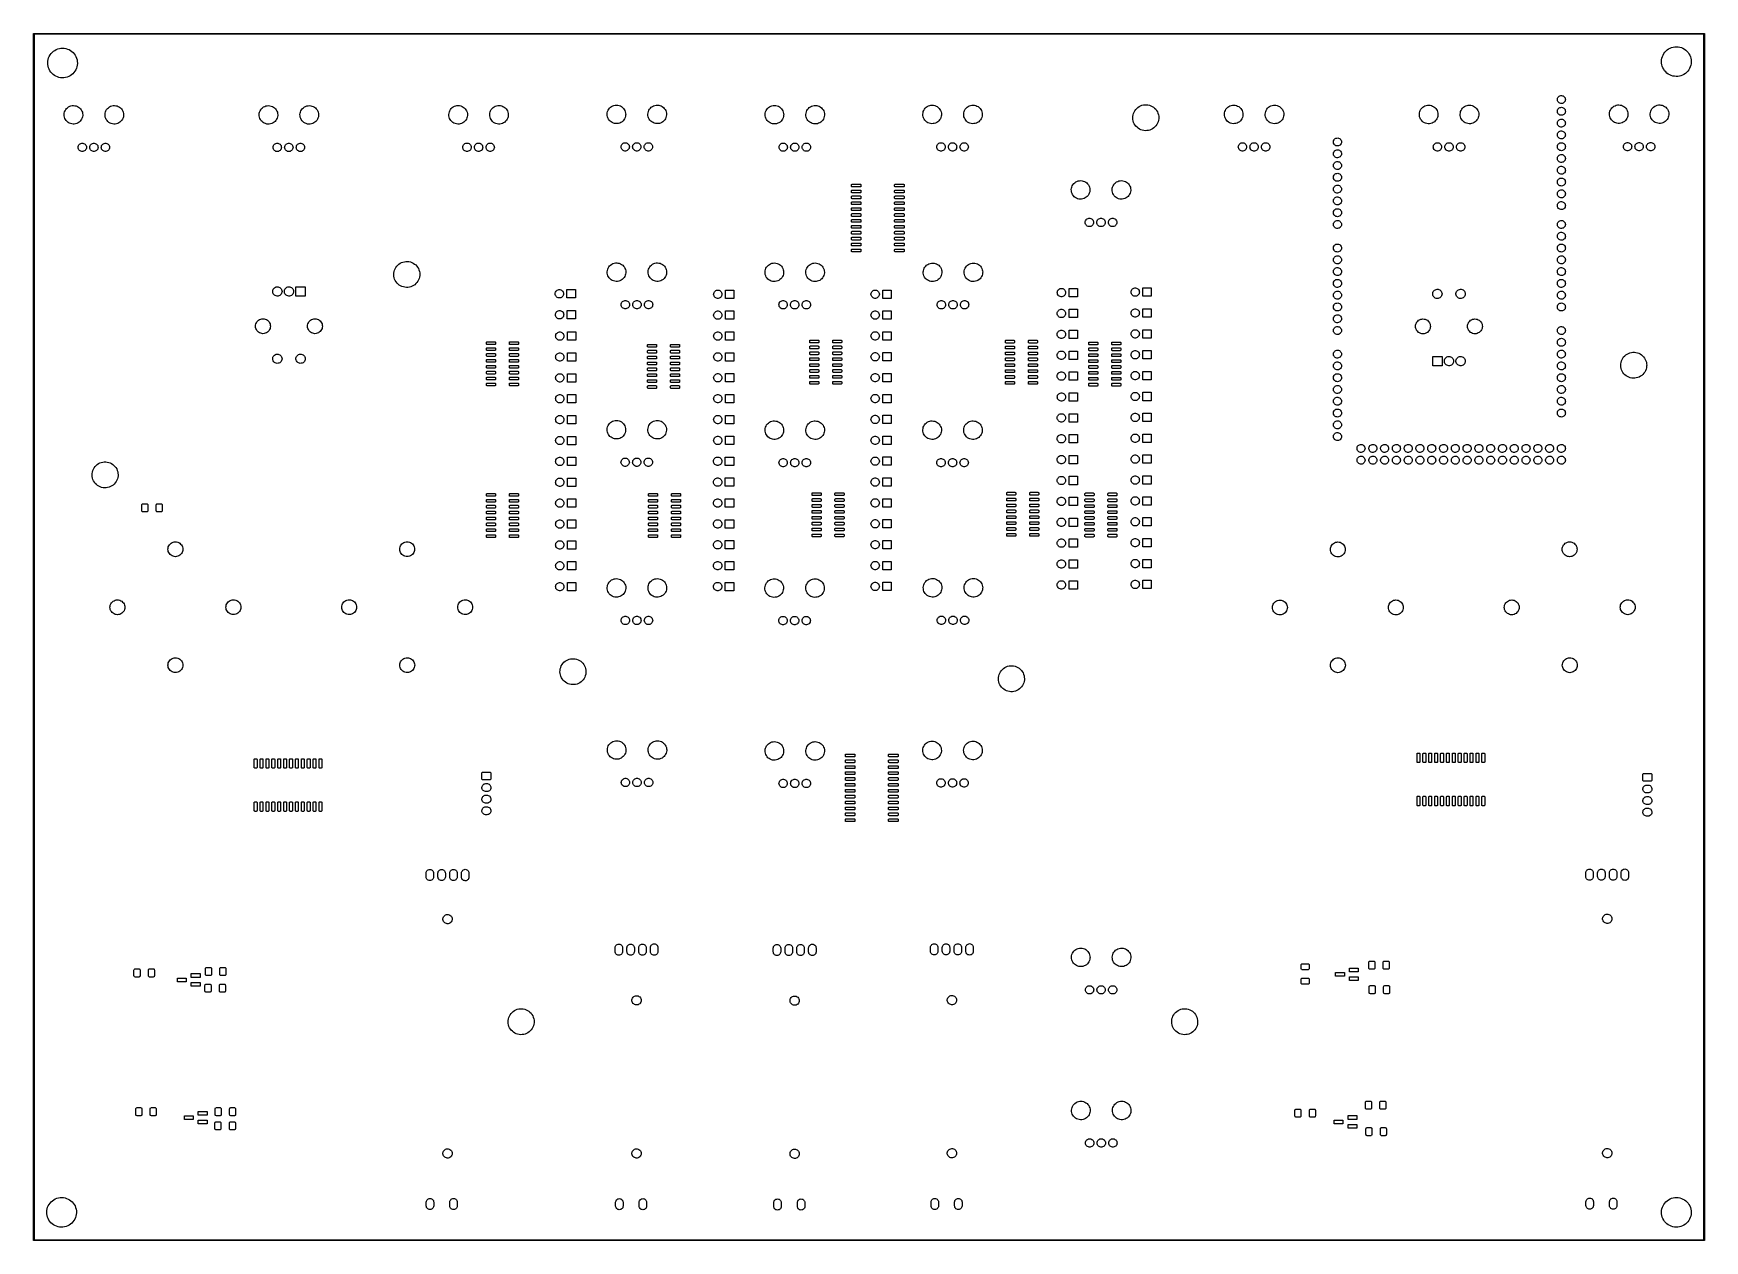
# Model space of a CAD drawing. Extents: x 0 to 360, y 0 to 260.
import ezdxf

# ---------------------------------------------------------------- set-up
doc = ezdxf.new("R2010")
doc.units = 0
doc.layers.add('BLACK', color=7, linetype='CONTINUOUS')

msp = doc.modelspace()

# ---------------------------------------------------------------- linework, layer by layer
at = {"layer": 'BLACK', "linetype": 'CONTINUOUS'}
for p, q in [((-0.075, 260), (-0.0733, 260.01)), ((-0.075, 0), (-0.075, 260)), ((-0.0739, 260.013), (-0.0722, 260.016)), ((-0.0733, 260.01), (-0.0739, 260.013)), ((-0.0722, 260.016), (-0.0705, 260.026)), ((-0.0705, 260.026), (-0.058, 260.041)), ((-0.058, 260.041), (-0.0482, 260.057)), ((-0.0482, 260.057), (-0.0418, 260.06)), ((-0.0418, 260.06), (-0.0375, 260.065)), ((-0.0375, 260.065), (-0.0183, 260.068)), ((-0.0183, 260.068), (0, 260.075)), ((0, 260.075), (360, 260.075)), ((0.075, 259.925), (0.075, 0.075)), ((359.925, 259.925), (0.075, 259.925)), ((359.925, 0.075), (359.925, 259.925)), ((360, 260.075), (360.01, 260.073)), ((360.01, 260.073), (360.013, 260.074)), ((360.013, 260.074), (360.016, 260.072)), ((360.016, 260.072), (360.026, 260.07)), ((360.026, 260.07), (360.041, 260.058)), ((360.041, 260.058), (360.057, 260.048)), ((360.057, 260.048), (360.06, 260.042)), ((360.06, 260.042), (360.065, 260.037)), ((360.065, 260.037), (360.068, 260.018)), ((360.068, 260.018), (360.075, 260)), ((360.075, 260), (360.075, 0)), ((3.5102, 255.433), (3.7202, 255.722)), ((3.7202, 255.722), (3.9611, 255.986)), ((3.9611, 255.986), (4.2299, 256.222)), ((4.2299, 256.222), (4.5232, 256.426)), ((4.5232, 256.426), (4.8375, 256.595)), ((4.8375, 256.595), (5.1688, 256.729)), ((5.1688, 256.729), (5.5129, 256.825)), ((5.5129, 256.825), (5.8655, 256.882)), ((5.8655, 256.882), (6.2223, 256.9)), ((6.2223, 256.9), (6.5789, 256.877)), ((6.5789, 256.877), (6.9307, 256.815)), ((6.9307, 256.815), (7.2734, 256.715)), ((7.2734, 256.715), (7.6028, 256.576)), ((7.6028, 256.576), (7.9146, 256.402)), ((7.9146, 256.402), (8.2051, 256.194)), ((8.2051, 256.194), (8.4706, 255.955)), ((8.4706, 255.955), (8.7078, 255.688)), ((351.134, 255.423), (351.31, 255.733)), ((351.31, 255.733), (351.52, 256.022)), ((351.52, 256.022), (351.761, 256.286)), ((351.761, 256.286), (352.03, 256.522)), ((352.03, 256.522), (352.323, 256.726)), ((352.323, 256.726), (352.638, 256.895)), ((352.638, 256.895), (352.969, 257.029)), ((352.969, 257.029), (353.313, 257.125)), ((353.313, 257.125), (353.666, 257.182)), ((353.666, 257.182), (354.022, 257.2)), ((354.022, 257.2), (354.379, 257.177)), ((354.379, 257.177), (354.731, 257.115)), ((354.731, 257.115), (355.073, 257.015)), ((355.073, 257.015), (355.403, 256.876)), ((355.403, 256.876), (355.715, 256.702)), ((355.715, 256.702), (356.005, 256.494)), ((356.005, 256.494), (356.271, 256.255)), ((356.271, 256.255), (356.508, 255.988)), ((356.508, 255.988), (356.714, 255.696)), ((3.0003, 253.745), (3.0252, 254.101)), ((3.0153, 253.388), (3.0003, 253.745)), ((3.0699, 253.035), (3.0153, 253.388)), ((3.0252, 254.101), (3.0897, 254.452)), ((3.1636, 252.69), (3.0699, 253.035)), ((3.0897, 254.452), (3.193, 254.794)), ((3.2951, 252.358), (3.1636, 252.69)), ((3.193, 254.794), (3.3337, 255.123)), ((3.4628, 252.042), (3.2951, 252.358)), ((3.3337, 255.123), (3.5102, 255.433)), ((8.7078, 255.688), (8.9138, 255.396)), ((9.0461, 252.237), (8.8653, 251.929)), ((8.9138, 255.396), (9.0859, 255.083)), ((9.1914, 252.564), (9.0461, 252.237)), ((9.0859, 255.083), (9.222, 254.752)), ((9.2995, 252.904), (9.1914, 252.564)), ((9.222, 254.752), (9.3205, 254.409)), ((9.3689, 253.255), (9.2995, 252.904)), ((9.3205, 254.409), (9.3801, 254.057)), ((9.3987, 253.611), (9.3689, 253.255)), ((9.3801, 254.057), (9.4, 253.7)), ((9.4, 253.7), (9.3987, 253.611)), ((350.8, 254.045), (350.825, 254.401)), ((350.815, 253.688), (350.8, 254.045)), ((350.87, 253.335), (350.815, 253.688)), ((350.825, 254.401), (350.89, 254.752)), ((350.964, 252.99), (350.87, 253.335)), ((350.89, 254.752), (350.993, 255.094)), ((351.095, 252.658), (350.964, 252.99)), ((350.993, 255.094), (351.134, 255.423)), ((351.263, 252.342), (351.095, 252.658)), ((351.465, 252.048), (351.263, 252.342)), ((356.665, 252.229), (356.451, 251.943)), ((356.846, 252.537), (356.665, 252.229)), ((356.714, 255.696), (356.886, 255.383)), ((356.991, 252.864), (356.846, 252.537)), ((356.886, 255.383), (357.022, 255.052)), ((357.099, 253.204), (356.991, 252.864)), ((357.022, 255.052), (357.12, 254.709)), ((357.169, 253.555), (357.099, 253.204)), ((357.12, 254.709), (357.18, 254.357)), ((357.199, 253.911), (357.169, 253.555)), ((357.18, 254.357), (357.2, 254)), ((357.2, 254), (357.199, 253.911)), ((3.6647, 251.748), (3.4628, 252.042)), ((3.8981, 251.477), (3.6647, 251.748)), ((4.1602, 251.234), (3.8981, 251.477)), ((4.4478, 251.022), (4.1602, 251.234)), ((4.7572, 250.844), (4.4478, 251.022)), ((5.0846, 250.701), (4.7572, 250.844)), ((5.4258, 250.595), (5.0846, 250.701)), ((5.7768, 250.528), (5.4258, 250.595)), ((6.133, 250.501), (5.7768, 250.528)), ((6.49, 250.513), (6.133, 250.501)), ((6.8434, 250.565), (6.49, 250.513)), ((7.1889, 250.657), (6.8434, 250.565)), ((7.5219, 250.786), (7.1889, 250.657)), ((7.8385, 250.951), (7.5219, 250.786)), ((8.1347, 251.151), (7.8385, 250.951)), ((8.4068, 251.383), (8.1347, 251.151)), ((8.6513, 251.643), (8.4068, 251.383)), ((8.8653, 251.929), (8.6513, 251.643)), ((351.698, 251.777), (351.465, 252.048)), ((351.96, 251.534), (351.698, 251.777)), ((352.248, 251.322), (351.96, 251.534)), ((352.557, 251.144), (352.248, 251.322)), ((352.885, 251.001), (352.557, 251.144)), ((353.226, 250.895), (352.885, 251.001)), ((353.577, 250.828), (353.226, 250.895)), ((353.933, 250.801), (353.577, 250.828)), ((354.29, 250.813), (353.933, 250.801)), ((354.643, 250.865), (354.29, 250.813)), ((354.989, 250.957), (354.643, 250.865)), ((355.322, 251.086), (354.989, 250.957)), ((355.639, 251.251), (355.322, 251.086)), ((355.935, 251.451), (355.639, 251.251)), ((356.207, 251.683), (355.935, 251.451)), ((356.451, 251.943), (356.207, 251.683)), ((328.359, 245.925), (328.4, 246.107)), ((328.359, 245.739), (328.359, 245.925)), ((328.398, 245.556), (328.359, 245.739)), ((328.476, 245.387), (328.398, 245.556)), ((328.4, 246.107), (328.479, 246.276)), ((328.588, 245.238), (328.476, 245.387)), ((328.479, 246.276), (328.592, 246.425)), ((328.73, 245.116), (328.588, 245.238)), ((328.592, 246.425), (328.735, 246.545)), ((328.894, 245.028), (328.73, 245.116)), ((328.735, 246.545), (328.9, 246.632)), ((329.073, 244.977), (328.894, 245.028)), ((328.9, 246.632), (329.079, 246.681)), ((329.26, 244.966), (329.073, 244.977)), ((329.079, 246.681), (329.266, 246.691)), ((329.444, 244.996), (329.26, 244.966)), ((329.266, 246.691), (329.45, 246.661)), ((329.618, 245.064), (329.444, 244.996)), ((329.45, 246.661), (329.623, 246.592)), ((329.773, 245.167), (329.618, 245.064)), ((329.623, 246.592), (329.777, 246.487)), ((329.902, 245.302), (329.773, 245.167)), ((329.777, 246.487), (329.905, 246.351)), ((329.999, 245.461), (329.902, 245.302)), ((329.905, 246.351), (330.001, 246.191)), ((330.06, 245.638), (329.999, 245.461)), ((330.001, 246.191), (330.061, 246.014)), ((330.081, 245.823), (330.06, 245.638)), ((330.061, 246.014), (330.081, 245.829)), ((330.081, 245.829), (330.081, 245.823)), ((6.551, 242.593), (6.5798, 242.874)), ((6.5621, 242.311), (6.551, 242.593)), ((6.6128, 242.033), (6.5621, 242.311)), ((6.5798, 242.874), (6.6479, 243.148)), ((6.7022, 241.765), (6.6128, 242.033)), ((6.6479, 243.148), (6.7539, 243.41)), ((6.8285, 241.512), (6.7022, 241.765)), ((6.7539, 243.41), (6.8958, 243.654)), ((6.9891, 241.28), (6.8285, 241.512)), ((6.8958, 243.654), (7.0707, 243.876)), ((7.0707, 243.876), (7.2752, 244.071)), ((7.2752, 244.071), (7.505, 244.235)), ((7.505, 244.235), (7.7557, 244.366)), ((7.7557, 244.366), (8.0222, 244.459)), ((8.0222, 244.459), (8.2993, 244.514)), ((8.2993, 244.514), (8.5814, 244.53)), ((8.5814, 244.53), (8.8629, 244.505)), ((8.8629, 244.505), (9.1381, 244.442)), ((9.1381, 244.442), (9.4016, 244.34)), ((9.4016, 244.34), (9.648, 244.202)), ((9.648, 244.202), (9.8726, 244.03)), ((9.8726, 244.03), (10.0708, 243.829)), ((10.168, 241.354), (9.9863, 241.138)), ((10.0708, 243.829), (10.2387, 243.602)), ((10.3175, 241.594), (10.168, 241.354)), ((10.2387, 243.602), (10.3728, 243.353)), ((10.4318, 241.853), (10.3175, 241.594)), ((10.3728, 243.353), (10.4706, 243.088)), ((10.5084, 242.124), (10.4318, 241.853)), ((10.4706, 243.088), (10.53, 242.812)), ((10.5461, 242.404), (10.5084, 242.124)), ((10.53, 242.812), (10.55, 242.53)), ((10.55, 242.53), (10.5461, 242.404)), ((15.351, 242.593), (15.3798, 242.874)), ((15.3621, 242.311), (15.351, 242.593)), ((15.4128, 242.033), (15.3621, 242.311)), ((15.3798, 242.874), (15.4479, 243.148)), ((15.5022, 241.765), (15.4128, 242.033)), ((15.4479, 243.148), (15.5539, 243.41)), ((15.6285, 241.512), (15.5022, 241.765)), ((15.5539, 243.41), (15.6958, 243.654)), ((15.7891, 241.28), (15.6285, 241.512)), ((15.6958, 243.654), (15.8707, 243.876)), ((15.8707, 243.876), (16.0752, 244.071)), ((16.0752, 244.071), (16.305, 244.235)), ((16.305, 244.235), (16.5557, 244.366)), ((16.5557, 244.366), (16.8223, 244.459)), ((16.8223, 244.459), (17.0993, 244.514)), ((17.0993, 244.514), (17.3814, 244.53)), ((17.3814, 244.53), (17.6629, 244.505)), ((17.6629, 244.505), (17.9381, 244.442)), ((17.9381, 244.442), (18.2016, 244.34)), ((18.2016, 244.34), (18.448, 244.202)), ((18.448, 244.202), (18.6726, 244.03)), ((18.6726, 244.03), (18.8708, 243.829)), ((18.968, 241.354), (18.7863, 241.138)), ((18.8708, 243.829), (19.0387, 243.602)), ((19.1175, 241.594), (18.968, 241.354)), ((19.0387, 243.602), (19.1728, 243.353)), ((19.2318, 241.853), (19.1175, 241.594)), ((19.1728, 243.353), (19.2706, 243.088)), ((19.3084, 242.124), (19.2318, 241.853)), ((19.2706, 243.088), (19.33, 242.812)), ((19.3461, 242.404), (19.3084, 242.124)), ((19.33, 242.812), (19.35, 242.53)), ((19.35, 242.53), (19.3461, 242.404)), ((48.571, 242.583), (48.5998, 242.864)), ((48.5821, 242.301), (48.571, 242.583)), ((48.6328, 242.023), (48.5821, 242.301)), ((48.5998, 242.864), (48.6679, 243.138)), ((48.7222, 241.755), (48.6328, 242.023)), ((48.6679, 243.138), (48.7739, 243.4)), ((48.8485, 241.502), (48.7222, 241.755)), ((48.7739, 243.4), (48.9158, 243.644)), ((49.0091, 241.27), (48.8485, 241.502)), ((48.9158, 243.644), (49.0907, 243.866)), ((49.0907, 243.866), (49.2952, 244.061)), ((49.2952, 244.061), (49.525, 244.225)), ((49.525, 244.225), (49.7757, 244.356)), ((49.7757, 244.356), (50.0423, 244.449)), ((50.0423, 244.449), (50.3193, 244.504)), ((50.3193, 244.504), (50.6014, 244.52)), ((50.6014, 244.52), (50.8829, 244.495)), ((50.8829, 244.495), (51.1581, 244.432)), ((51.1581, 244.432), (51.4216, 244.33)), ((51.4216, 244.33), (51.668, 244.192)), ((51.668, 244.192), (51.8926, 244.02)), ((51.8926, 244.02), (52.0908, 243.819)), ((52.188, 241.344), (52.0063, 241.128)), ((52.0908, 243.819), (52.2587, 243.592)), ((52.3375, 241.584), (52.188, 241.344)), ((52.2587, 243.592), (52.3928, 243.343)), ((52.4518, 241.843), (52.3375, 241.584)), ((52.3928, 243.343), (52.4906, 243.078)), ((52.5284, 242.114), (52.4518, 241.843)), ((52.4906, 243.078), (52.55, 242.802)), ((52.5661, 242.394), (52.5284, 242.114)), ((52.55, 242.802), (52.57, 242.52)), ((52.57, 242.52), (52.5661, 242.394)), ((57.371, 242.583), (57.3998, 242.864)), ((57.3821, 242.301), (57.371, 242.583)), ((57.4328, 242.023), (57.3821, 242.301)), ((57.3998, 242.864), (57.4679, 243.138)), ((57.5222, 241.755), (57.4328, 242.023)), ((57.4679, 243.138), (57.5739, 243.4)), ((57.6485, 241.502), (57.5222, 241.755)), ((57.5739, 243.4), (57.7158, 243.644)), ((57.8091, 241.27), (57.6485, 241.502)), ((57.7158, 243.644), (57.8907, 243.866)), ((57.8907, 243.866), (58.0952, 244.061)), ((58.0952, 244.061), (58.325, 244.225)), ((58.325, 244.225), (58.5757, 244.356)), ((58.5757, 244.356), (58.8423, 244.449)), ((58.8423, 244.449), (59.1193, 244.504)), ((59.1193, 244.504), (59.4014, 244.52)), ((59.4014, 244.52), (59.6829, 244.495)), ((59.6829, 244.495), (59.9581, 244.432)), ((59.9581, 244.432), (60.2216, 244.33)), ((60.2216, 244.33), (60.468, 244.192)), ((60.468, 244.192), (60.6926, 244.02)), ((60.6926, 244.02), (60.8908, 243.819)), ((60.988, 241.344), (60.8063, 241.128)), ((60.8908, 243.819), (61.0587, 243.592)), ((61.1375, 241.584), (60.988, 241.344)), ((61.0587, 243.592), (61.1928, 243.343)), ((61.2518, 241.843), (61.1375, 241.584)), ((61.1928, 243.343), (61.2906, 243.078)), ((61.3284, 242.114), (61.2518, 241.843)), ((61.2906, 243.078), (61.35, 242.802)), ((61.3661, 242.394), (61.3284, 242.114)), ((61.35, 242.802), (61.37, 242.52)), ((61.37, 242.52), (61.3661, 242.394)), ((89.461, 242.603), (89.4898, 242.884)), ((89.4721, 242.321), (89.461, 242.603)), ((89.5228, 242.043), (89.4721, 242.321)), ((89.4898, 242.884), (89.5579, 243.158)), ((89.6122, 241.775), (89.5228, 242.043)), ((89.5579, 243.158), (89.6639, 243.42)), ((89.7385, 241.522), (89.6122, 241.775)), ((89.6639, 243.42), (89.8058, 243.664)), ((89.8991, 241.29), (89.7385, 241.522)), ((89.8058, 243.664), (89.9807, 243.886)), ((89.9807, 243.886), (90.1852, 244.081)), ((90.1852, 244.081), (90.415, 244.245)), ((90.415, 244.245), (90.6657, 244.376)), ((90.6657, 244.376), (90.9323, 244.469)), ((90.9323, 244.469), (91.2093, 244.524)), ((91.2093, 244.524), (91.4914, 244.54)), ((91.4914, 244.54), (91.7729, 244.515)), ((91.7729, 244.515), (92.0481, 244.452)), ((92.0481, 244.452), (92.3116, 244.35)), ((92.3116, 244.35), (92.558, 244.212)), ((92.558, 244.212), (92.7826, 244.04)), ((92.7826, 244.04), (92.9808, 243.839)), ((93.078, 241.364), (92.8963, 241.148)), ((92.9808, 243.839), (93.1487, 243.612)), ((93.2275, 241.604), (93.078, 241.364)), ((93.1487, 243.612), (93.2828, 243.363)), ((93.3418, 241.863), (93.2275, 241.604)), ((93.2828, 243.363), (93.3806, 243.098)), ((93.4184, 242.134), (93.3418, 241.863)), ((93.3806, 243.098), (93.44, 242.822)), ((93.4561, 242.414), (93.4184, 242.134)), ((93.44, 242.822), (93.46, 242.54)), ((93.46, 242.54), (93.4561, 242.414)), ((98.261, 242.603), (98.2898, 242.884)), ((98.2721, 242.321), (98.261, 242.603)), ((98.3228, 242.043), (98.2721, 242.321)), ((98.2898, 242.884), (98.3579, 243.158)), ((98.4122, 241.775), (98.3228, 242.043)), ((98.3579, 243.158), (98.4639, 243.42)), ((98.5385, 241.522), (98.4122, 241.775)), ((98.4639, 243.42), (98.6058, 243.664)), ((98.6991, 241.29), (98.5385, 241.522)), ((98.6058, 243.664), (98.7807, 243.886)), ((98.7807, 243.886), (98.9852, 244.081)), ((98.9852, 244.081), (99.215, 244.245)), ((99.215, 244.245), (99.4657, 244.376)), ((99.4657, 244.376), (99.7323, 244.469)), ((99.7323, 244.469), (100.009, 244.524)), ((100.009, 244.524), (100.291, 244.54)), ((100.291, 244.54), (100.573, 244.515)), ((100.573, 244.515), (100.848, 244.452)), ((100.848, 244.452), (101.112, 244.35)), ((101.112, 244.35), (101.358, 244.212)), ((101.358, 244.212), (101.583, 244.04)), ((101.583, 244.04), (101.781, 243.839)), ((101.878, 241.364), (101.696, 241.148)), ((101.781, 243.839), (101.949, 243.612)), ((102.028, 241.604), (101.878, 241.364)), ((101.949, 243.612), (102.083, 243.363)), ((102.142, 241.863), (102.028, 241.604)), ((102.083, 243.363), (102.181, 243.098)), ((102.218, 242.134), (102.142, 241.863)), ((102.181, 243.098), (102.24, 242.822)), ((102.256, 242.414), (102.218, 242.134)), ((102.24, 242.822), (102.26, 242.54)), ((102.26, 242.54), (102.256, 242.414)), ((123.561, 242.693), (123.59, 242.974)), ((123.572, 242.411), (123.561, 242.693)), ((123.623, 242.133), (123.572, 242.411)), ((123.59, 242.974), (123.658, 243.248)), ((123.712, 241.865), (123.623, 242.133)), ((123.658, 243.248), (123.764, 243.51)), ((123.839, 241.612), (123.712, 241.865)), ((123.764, 243.51), (123.906, 243.754)), ((123.999, 241.38), (123.839, 241.612)), ((123.906, 243.754), (124.081, 243.976)), ((124.191, 241.172), (123.999, 241.38)), ((124.081, 243.976), (124.285, 244.171)), ((124.285, 244.171), (124.515, 244.335)), ((124.515, 244.335), (124.766, 244.466)), ((124.766, 244.466), (125.032, 244.559)), ((125.032, 244.559), (125.309, 244.614)), ((125.309, 244.614), (125.591, 244.63)), ((125.591, 244.63), (125.873, 244.605)), ((125.873, 244.605), (126.148, 244.542)), ((126.148, 244.542), (126.412, 244.44)), ((126.412, 244.44), (126.658, 244.302)), ((126.658, 244.302), (126.883, 244.13)), ((126.883, 244.13), (127.081, 243.929)), ((127.178, 241.454), (126.996, 241.238)), ((127.081, 243.929), (127.249, 243.702)), ((127.328, 241.694), (127.178, 241.454)), ((127.249, 243.702), (127.383, 243.453)), ((127.442, 241.953), (127.328, 241.694)), ((127.383, 243.453), (127.481, 243.188)), ((127.518, 242.224), (127.442, 241.953)), ((127.481, 243.188), (127.54, 242.912)), ((127.556, 242.504), (127.518, 242.224)), ((127.54, 242.912), (127.56, 242.63)), ((127.56, 242.63), (127.556, 242.504)), ((132.361, 242.693), (132.39, 242.974)), ((132.372, 242.411), (132.361, 242.693)), ((132.423, 242.133), (132.372, 242.411)), ((132.39, 242.974), (132.458, 243.248)), ((132.512, 241.865), (132.423, 242.133)), ((132.458, 243.248), (132.564, 243.51)), ((132.639, 241.612), (132.512, 241.865)), ((132.564, 243.51), (132.706, 243.754)), ((132.799, 241.38), (132.639, 241.612)), ((132.706, 243.754), (132.881, 243.976)), ((132.991, 241.172), (132.799, 241.38)), ((132.881, 243.976), (133.085, 244.171)), ((133.085, 244.171), (133.315, 244.335)), ((133.315, 244.335), (133.566, 244.466)), ((133.566, 244.466), (133.832, 244.559)), ((133.832, 244.559), (134.109, 244.614)), ((134.109, 244.614), (134.391, 244.63)), ((134.391, 244.63), (134.673, 244.605)), ((134.673, 244.605), (134.948, 244.542)), ((134.948, 244.542), (135.212, 244.44)), ((135.212, 244.44), (135.458, 244.302)), ((135.458, 244.302), (135.683, 244.13)), ((135.683, 244.13), (135.881, 243.929)), ((135.978, 241.454), (135.796, 241.238)), ((135.881, 243.929), (136.049, 243.702)), ((136.128, 241.694), (135.978, 241.454)), ((136.049, 243.702), (136.183, 243.453)), ((136.242, 241.953), (136.128, 241.694)), ((136.183, 243.453), (136.281, 243.188)), ((136.318, 242.224), (136.242, 241.953)), ((136.281, 243.188), (136.34, 242.912)), ((136.356, 242.504), (136.318, 242.224)), ((136.34, 242.912), (136.36, 242.63)), ((136.36, 242.63), (136.356, 242.504)), ((157.611, 242.623), (157.64, 242.904)), ((157.622, 242.341), (157.611, 242.623)), ((157.673, 242.063), (157.622, 242.341)), ((157.64, 242.904), (157.708, 243.178)), ((157.762, 241.795), (157.673, 242.063)), ((157.708, 243.178), (157.814, 243.44)), ((157.889, 241.542), (157.762, 241.795)), ((157.814, 243.44), (157.956, 243.684)), ((158.049, 241.31), (157.889, 241.542)), ((157.956, 243.684), (158.131, 243.906)), ((158.241, 241.102), (158.049, 241.31)), ((158.131, 243.906), (158.335, 244.101)), ((158.335, 244.101), (158.565, 244.265)), ((158.565, 244.265), (158.816, 244.396)), ((158.816, 244.396), (159.082, 244.489)), ((159.082, 244.489), (159.359, 244.544)), ((159.359, 244.544), (159.641, 244.56)), ((159.641, 244.56), (159.923, 244.535)), ((159.923, 244.535), (160.198, 244.472)), ((160.198, 244.472), (160.462, 244.37)), ((160.462, 244.37), (160.708, 244.232)), ((160.708, 244.232), (160.933, 244.06)), ((160.933, 244.06), (161.131, 243.859)), ((161.228, 241.384), (161.046, 241.168)), ((161.131, 243.859), (161.299, 243.632)), ((161.378, 241.624), (161.228, 241.384)), ((161.299, 243.632), (161.433, 243.383)), ((161.492, 241.883), (161.378, 241.624)), ((161.433, 243.383), (161.531, 243.118)), ((161.568, 242.154), (161.492, 241.883)), ((161.531, 243.118), (161.59, 242.842)), ((161.606, 242.434), (161.568, 242.154)), ((161.59, 242.842), (161.61, 242.56)), ((161.61, 242.56), (161.606, 242.434)), ((166.411, 242.623), (166.44, 242.904)), ((166.422, 242.341), (166.411, 242.623)), ((166.473, 242.063), (166.422, 242.341)), ((166.44, 242.904), (166.508, 243.178)), ((166.562, 241.795), (166.473, 242.063)), ((166.508, 243.178), (166.614, 243.44)), ((166.689, 241.542), (166.562, 241.795)), ((166.614, 243.44), (166.756, 243.684)), ((166.849, 241.31), (166.689, 241.542)), ((166.756, 243.684), (166.931, 243.906)), ((167.041, 241.102), (166.849, 241.31)), ((166.931, 243.906), (167.135, 244.101)), ((167.135, 244.101), (167.365, 244.265)), ((167.365, 244.265), (167.616, 244.396)), ((167.616, 244.396), (167.882, 244.489)), ((167.882, 244.489), (168.159, 244.544)), ((168.159, 244.544), (168.441, 244.56)), ((168.441, 244.56), (168.723, 244.535)), ((168.723, 244.535), (168.998, 244.472)), ((168.998, 244.472), (169.262, 244.37)), ((169.262, 244.37), (169.508, 244.232)), ((169.508, 244.232), (169.733, 244.06)), ((169.733, 244.06), (169.931, 243.859)), ((170.028, 241.384), (169.846, 241.168)), ((169.931, 243.859), (170.099, 243.632)), ((170.178, 241.624), (170.028, 241.384)), ((170.099, 243.632), (170.233, 243.383)), ((170.292, 241.883), (170.178, 241.624)), ((170.233, 243.383), (170.331, 243.118)), ((170.368, 242.154), (170.292, 241.883)), ((170.331, 243.118), (170.39, 242.842)), ((170.406, 242.434), (170.368, 242.154)), ((170.39, 242.842), (170.41, 242.56)), ((170.41, 242.56), (170.406, 242.434)), ((191.611, 242.683), (191.64, 242.964)), ((191.622, 242.401), (191.611, 242.683)), ((191.673, 242.123), (191.622, 242.401)), ((191.64, 242.964), (191.708, 243.238)), ((191.762, 241.855), (191.673, 242.123)), ((191.708, 243.238), (191.814, 243.5)), ((191.889, 241.602), (191.762, 241.855)), ((191.814, 243.5), (191.956, 243.744)), ((192.049, 241.37), (191.889, 241.602)), ((191.956, 243.744), (192.131, 243.966)), ((192.241, 241.162), (192.049, 241.37)), ((192.131, 243.966), (192.335, 244.161)), ((192.335, 244.161), (192.565, 244.325)), ((192.565, 244.325), (192.816, 244.456)), ((192.816, 244.456), (193.082, 244.549)), ((193.082, 244.549), (193.359, 244.604)), ((193.359, 244.604), (193.641, 244.62)), ((193.641, 244.62), (193.923, 244.595)), ((193.923, 244.595), (194.198, 244.532)), ((194.198, 244.532), (194.462, 244.43)), ((194.462, 244.43), (194.708, 244.292)), ((194.708, 244.292), (194.933, 244.12)), ((194.933, 244.12), (195.131, 243.919)), ((195.228, 241.444), (195.046, 241.228)), ((195.131, 243.919), (195.299, 243.692)), ((195.378, 241.684), (195.228, 241.444)), ((195.299, 243.692), (195.433, 243.443)), ((195.492, 241.943), (195.378, 241.684)), ((195.433, 243.443), (195.531, 243.178)), ((195.568, 242.214), (195.492, 241.943)), ((195.531, 243.178), (195.59, 242.902)), ((195.606, 242.494), (195.568, 242.214)), ((195.59, 242.902), (195.61, 242.62)), ((195.61, 242.62), (195.606, 242.494)), ((200.411, 242.683), (200.44, 242.964)), ((200.422, 242.401), (200.411, 242.683)), ((200.473, 242.123), (200.422, 242.401)), ((200.44, 242.964), (200.508, 243.238)), ((200.562, 241.855), (200.473, 242.123)), ((200.508, 243.238), (200.614, 243.5)), ((200.689, 241.602), (200.562, 241.855)), ((200.614, 243.5), (200.756, 243.744)), ((200.849, 241.37), (200.689, 241.602)), ((200.756, 243.744), (200.931, 243.966)), ((201.041, 241.162), (200.849, 241.37)), ((200.931, 243.966), (201.135, 244.161)), ((201.135, 244.161), (201.365, 244.325)), ((201.365, 244.325), (201.616, 244.456)), ((201.616, 244.456), (201.882, 244.549)), ((201.882, 244.549), (202.159, 244.604)), ((202.159, 244.604), (202.441, 244.62)), ((202.441, 244.62), (202.723, 244.595)), ((202.723, 244.595), (202.998, 244.532)), ((202.998, 244.532), (203.262, 244.43)), ((203.262, 244.43), (203.508, 244.292)), ((203.508, 244.292), (203.733, 244.12)), ((203.733, 244.12), (203.931, 243.919)), ((204.028, 241.444), (203.846, 241.228)), ((203.931, 243.919), (204.099, 243.692)), ((204.178, 241.684), (204.028, 241.444)), ((204.099, 243.692), (204.233, 243.443)), ((204.292, 241.943), (204.178, 241.684)), ((204.233, 243.443), (204.331, 243.178)), ((204.368, 242.214), (204.292, 241.943)), ((204.331, 243.178), (204.39, 242.902)), ((204.406, 242.494), (204.368, 242.214)), ((204.39, 242.902), (204.41, 242.62)), ((204.41, 242.62), (204.406, 242.494)), ((236.848, 241.868), (236.862, 242.195)), ((236.873, 241.542), (236.848, 241.868)), ((236.862, 242.195), (236.914, 242.518)), ((236.935, 241.22), (236.873, 241.542)), ((236.914, 242.518), (237.004, 242.833)), ((237.004, 242.833), (237.129, 243.135)), ((237.129, 243.135), (237.289, 243.421)), ((237.289, 243.421), (237.481, 243.685)), ((237.481, 243.685), (237.703, 243.926)), ((237.703, 243.926), (237.951, 244.139)), ((237.951, 244.139), (238.223, 244.322)), ((238.223, 244.322), (238.514, 244.472)), ((238.514, 244.472), (238.82, 244.587)), ((238.82, 244.587), (239.138, 244.665)), ((239.138, 244.665), (239.462, 244.706)), ((239.462, 244.706), (239.79, 244.708)), ((239.79, 244.708), (240.115, 244.673)), ((240.115, 244.673), (240.434, 244.599)), ((240.434, 244.599), (240.742, 244.489)), ((240.742, 244.489), (241.035, 244.344)), ((241.035, 244.344), (241.31, 244.166)), ((241.31, 244.166), (241.561, 243.956)), ((241.561, 243.956), (241.787, 243.719)), ((241.787, 243.719), (241.983, 243.457)), ((241.983, 243.457), (242.147, 243.174)), ((242.147, 243.174), (242.277, 242.874)), ((242.277, 242.874), (242.372, 242.561)), ((242.391, 241.349), (242.306, 241.033)), ((242.372, 242.561), (242.429, 242.239)), ((242.438, 241.673), (242.391, 241.349)), ((242.429, 242.239), (242.448, 241.912)), ((242.448, 241.912), (242.438, 241.673)), ((256.591, 242.683), (256.62, 242.964)), ((256.602, 242.401), (256.591, 242.683)), ((256.653, 242.123), (256.602, 242.401)), ((256.62, 242.964), (256.688, 243.238)), ((256.742, 241.855), (256.653, 242.123)), ((256.688, 243.238), (256.794, 243.5)), ((256.869, 241.602), (256.742, 241.855)), ((256.794, 243.5), (256.936, 243.744)), ((257.029, 241.37), (256.869, 241.602)), ((256.936, 243.744), (257.111, 243.966)), ((257.221, 241.162), (257.029, 241.37)), ((257.111, 243.966), (257.315, 244.161)), ((257.315, 244.161), (257.545, 244.325)), ((257.545, 244.325), (257.796, 244.456)), ((257.796, 244.456), (258.062, 244.549)), ((258.062, 244.549), (258.339, 244.604)), ((258.339, 244.604), (258.621, 244.62)), ((258.621, 244.62), (258.903, 244.595)), ((258.903, 244.595), (259.178, 244.532)), ((259.178, 244.532), (259.442, 244.43)), ((259.442, 244.43), (259.688, 244.292)), ((259.688, 244.292), (259.913, 244.12)), ((259.913, 244.12), (260.111, 243.919)), ((260.208, 241.444), (260.026, 241.228)), ((260.111, 243.919), (260.279, 243.692)), ((260.358, 241.684), (260.208, 241.444)), ((260.279, 243.692), (260.413, 243.443)), ((260.472, 241.943), (260.358, 241.684)), ((260.413, 243.443), (260.511, 243.178)), ((260.548, 242.214), (260.472, 241.943)), ((260.511, 243.178), (260.57, 242.902)), ((260.586, 242.494), (260.548, 242.214)), ((260.57, 242.902), (260.59, 242.62)), ((260.59, 242.62), (260.586, 242.494)), ((265.391, 242.683), (265.42, 242.964)), ((265.402, 242.401), (265.391, 242.683)), ((265.453, 242.123), (265.402, 242.401)), ((265.42, 242.964), (265.488, 243.238)), ((265.542, 241.855), (265.453, 242.123)), ((265.488, 243.238), (265.594, 243.5)), ((265.669, 241.602), (265.542, 241.855)), ((265.594, 243.5), (265.736, 243.744)), ((265.829, 241.37), (265.669, 241.602)), ((265.736, 243.744), (265.911, 243.966)), ((266.021, 241.162), (265.829, 241.37)), ((265.911, 243.966), (266.115, 244.161)), ((266.115, 244.161), (266.345, 244.325)), ((266.345, 244.325), (266.596, 244.456)), ((266.596, 244.456), (266.862, 244.549)), ((266.862, 244.549), (267.139, 244.604)), ((267.139, 244.604), (267.421, 244.62)), ((267.421, 244.62), (267.703, 244.595)), ((267.703, 244.595), (267.978, 244.532)), ((267.978, 244.532), (268.242, 244.43)), ((268.242, 244.43), (268.488, 244.292)), ((268.488, 244.292), (268.713, 244.12)), ((268.713, 244.12), (268.911, 243.919)), ((269.008, 241.444), (268.826, 241.228)), ((268.911, 243.919), (269.079, 243.692)), ((269.158, 241.684), (269.008, 241.444)), ((269.079, 243.692), (269.213, 243.443)), ((269.272, 241.943), (269.158, 241.684)), ((269.213, 243.443), (269.311, 243.178)), ((269.348, 242.214), (269.272, 241.943)), ((269.311, 243.178), (269.37, 242.902)), ((269.386, 242.494), (269.348, 242.214)), ((269.37, 242.902), (269.39, 242.62)), ((269.39, 242.62), (269.386, 242.494)), ((298.611, 242.673), (298.64, 242.954)), ((298.622, 242.391), (298.611, 242.673)), ((298.673, 242.113), (298.622, 242.391)), ((298.64, 242.954), (298.708, 243.228)), ((298.762, 241.845), (298.673, 242.113)), ((298.708, 243.228), (298.814, 243.49)), ((298.889, 241.592), (298.762, 241.845)), ((298.814, 243.49), (298.956, 243.734)), ((299.049, 241.36), (298.889, 241.592)), ((298.956, 243.734), (299.131, 243.956)), ((299.241, 241.152), (299.049, 241.36)), ((299.131, 243.956), (299.335, 244.151)), ((299.335, 244.151), (299.565, 244.315)), ((299.565, 244.315), (299.816, 244.446)), ((299.816, 244.446), (300.082, 244.539)), ((300.082, 244.539), (300.359, 244.594)), ((300.359, 244.594), (300.641, 244.61)), ((300.641, 244.61), (300.923, 244.585)), ((300.923, 244.585), (301.198, 244.522)), ((301.198, 244.522), (301.462, 244.42)), ((301.462, 244.42), (301.708, 244.282)), ((301.708, 244.282), (301.933, 244.11)), ((301.933, 244.11), (302.131, 243.909)), ((302.228, 241.434), (302.046, 241.218)), ((302.131, 243.909), (302.299, 243.682)), ((302.378, 241.674), (302.228, 241.434)), ((302.299, 243.682), (302.433, 243.433)), ((302.492, 241.933), (302.378, 241.674)), ((302.433, 243.433), (302.531, 243.168)), ((302.568, 242.204), (302.492, 241.933)), ((302.531, 243.168), (302.59, 242.892)), ((302.606, 242.484), (302.568, 242.204)), ((302.59, 242.892), (302.61, 242.61)), ((302.61, 242.61), (302.606, 242.484)), ((307.411, 242.673), (307.44, 242.954)), ((307.422, 242.391), (307.411, 242.673)), ((307.473, 242.113), (307.422, 242.391)), ((307.44, 242.954), (307.508, 243.228)), ((307.562, 241.845), (307.473, 242.113)), ((307.508, 243.228), (307.614, 243.49)), ((307.689, 241.592), (307.562, 241.845)), ((307.614, 243.49), (307.756, 243.734)), ((307.849, 241.36), (307.689, 241.592)), ((307.756, 243.734), (307.931, 243.956)), ((308.041, 241.152), (307.849, 241.36)), ((307.931, 243.956), (308.135, 244.151)), ((308.135, 244.151), (308.365, 244.315)), ((308.365, 244.315), (308.616, 244.446)), ((308.616, 244.446), (308.882, 244.539)), ((308.882, 244.539), (309.159, 244.594)), ((309.159, 244.594), (309.441, 244.61)), ((309.441, 244.61), (309.723, 244.585)), ((309.723, 244.585), (309.998, 244.522)), ((309.998, 244.522), (310.262, 244.42)), ((310.262, 244.42), (310.508, 244.282)), ((310.508, 244.282), (310.733, 244.11)), ((310.733, 244.11), (310.931, 243.909)), ((311.028, 241.434), (310.846, 241.218)), ((310.931, 243.909), (311.099, 243.682)), ((311.178, 241.674), (311.028, 241.434)), ((311.099, 243.682), (311.233, 243.433)), ((311.292, 241.933), (311.178, 241.674)), ((311.233, 243.433), (311.331, 243.168)), ((311.368, 242.204), (311.292, 241.933)), ((311.331, 243.168), (311.39, 242.892)), ((311.406, 242.484), (311.368, 242.204)), ((311.39, 242.892), (311.41, 242.61)), ((311.41, 242.61), (311.406, 242.484)), ((328.359, 243.385), (328.4, 243.567)), ((328.359, 243.199), (328.359, 243.385)), ((328.398, 243.016), (328.359, 243.199)), ((328.476, 242.847), (328.398, 243.016)), ((328.4, 243.567), (328.479, 243.736)), ((328.588, 242.698), (328.476, 242.847)), ((328.479, 243.736), (328.592, 243.885)), ((328.479, 241.196), (328.592, 241.345)), ((328.73, 242.576), (328.588, 242.698)), ((328.592, 243.885), (328.735, 244.005)), ((328.592, 241.345), (328.735, 241.465)), ((328.894, 242.488), (328.73, 242.576)), ((328.735, 244.005), (328.9, 244.092)), ((328.735, 241.465), (328.9, 241.552)), ((329.073, 242.437), (328.894, 242.488)), ((328.9, 244.092), (329.079, 244.141)), ((328.9, 241.552), (329.079, 241.601)), ((329.26, 242.426), (329.073, 242.437)), ((329.079, 244.141), (329.266, 244.151)), ((329.079, 241.601), (329.266, 241.611)), ((329.444, 242.456), (329.26, 242.426)), ((329.266, 244.151), (329.45, 244.121)), ((329.266, 241.611), (329.45, 241.581)), ((329.618, 242.524), (329.444, 242.456)), ((329.45, 244.121), (329.623, 244.052)), ((329.45, 241.581), (329.623, 241.512)), ((329.773, 242.627), (329.618, 242.524)), ((329.623, 244.052), (329.777, 243.947)), ((329.623, 241.512), (329.777, 241.407)), ((329.902, 242.762), (329.773, 242.627)), ((329.777, 243.947), (329.905, 243.811)), ((329.777, 241.407), (329.905, 241.271)), ((329.999, 242.921), (329.902, 242.762)), ((329.905, 243.811), (330.001, 243.651)), ((330.06, 243.098), (329.999, 242.921)), ((330.001, 243.651), (330.061, 243.474)), ((330.081, 243.283), (330.06, 243.098)), ((330.061, 243.474), (330.081, 243.289)), ((330.081, 243.289), (330.081, 243.283)), ((339.571, 242.733), (339.6, 243.014)), ((339.582, 242.451), (339.571, 242.733)), ((339.633, 242.173), (339.582, 242.451)), ((339.6, 243.014), (339.668, 243.288)), ((339.722, 241.905), (339.633, 242.173)), ((339.668, 243.288), (339.774, 243.55)), ((339.849, 241.652), (339.722, 241.905)), ((339.774, 243.55), (339.916, 243.794)), ((340.009, 241.42), (339.849, 241.652)), ((339.916, 243.794), (340.091, 244.016)), ((340.201, 241.212), (340.009, 241.42)), ((340.091, 244.016), (340.295, 244.211)), ((340.295, 244.211), (340.525, 244.375)), ((340.525, 244.375), (340.776, 244.506)), ((340.776, 244.506), (341.042, 244.599)), ((341.042, 244.599), (341.319, 244.654)), ((341.319, 244.654), (341.601, 244.67)), ((341.601, 244.67), (341.883, 244.645)), ((341.883, 244.645), (342.158, 244.582)), ((342.158, 244.582), (342.422, 244.48)), ((342.422, 244.48), (342.668, 244.342)), ((342.668, 244.342), (342.893, 244.17)), ((342.893, 244.17), (343.091, 243.969)), ((343.188, 241.494), (343.006, 241.278)), ((343.091, 243.969), (343.259, 243.742)), ((343.338, 241.734), (343.188, 241.494)), ((343.259, 243.742), (343.393, 243.493)), ((343.452, 241.993), (343.338, 241.734)), ((343.393, 243.493), (343.491, 243.228)), ((343.528, 242.264), (343.452, 241.993)), ((343.491, 243.228), (343.55, 242.952)), ((343.566, 242.544), (343.528, 242.264)), ((343.55, 242.952), (343.57, 242.67)), ((343.57, 242.67), (343.566, 242.544)), ((348.371, 242.733), (348.4, 243.014)), ((348.382, 242.451), (348.371, 242.733)), ((348.433, 242.173), (348.382, 242.451)), ((348.4, 243.014), (348.468, 243.288)), ((348.522, 241.905), (348.433, 242.173)), ((348.468, 243.288), (348.574, 243.55)), ((348.649, 241.652), (348.522, 241.905)), ((348.574, 243.55), (348.716, 243.794)), ((348.809, 241.42), (348.649, 241.652)), ((348.716, 243.794), (348.891, 244.016)), ((349.001, 241.212), (348.809, 241.42)), ((348.891, 244.016), (349.095, 244.211)), ((349.095, 244.211), (349.325, 244.375)), ((349.325, 244.375), (349.576, 244.506)), ((349.576, 244.506), (349.842, 244.599)), ((349.842, 244.599), (350.119, 244.654)), ((350.119, 244.654), (350.401, 244.67)), ((350.401, 244.67), (350.683, 244.645)), ((350.683, 244.645), (350.958, 244.582)), ((350.958, 244.582), (351.222, 244.48)), ((351.222, 244.48), (351.468, 244.342)), ((351.468, 244.342), (351.693, 244.17)), ((351.693, 244.17), (351.891, 243.969)), ((351.988, 241.494), (351.806, 241.278)), ((351.891, 243.969), (352.059, 243.742)), ((352.138, 241.734), (351.988, 241.494)), ((352.059, 243.742), (352.193, 243.493)), ((352.252, 241.993), (352.138, 241.734)), ((352.193, 243.493), (352.291, 243.228)), ((352.328, 242.264), (352.252, 241.993)), ((352.291, 243.228), (352.35, 242.952)), ((352.366, 242.544), (352.328, 242.264)), ((352.35, 242.952), (352.37, 242.67)), ((352.37, 242.67), (352.366, 242.544)), ((7.1809, 241.072), (6.9891, 241.28)), ((7.4, 240.894), (7.1809, 241.072)), ((7.642, 240.748), (7.4, 240.894)), ((7.9022, 240.638), (7.642, 240.748)), ((8.1752, 240.565), (7.9022, 240.638)), ((8.4558, 240.532), (8.1752, 240.565)), ((8.7382, 240.539), (8.4558, 240.532)), ((9.0169, 240.585), (8.7382, 240.539)), ((9.2863, 240.67), (9.0169, 240.585)), ((9.5409, 240.793), (9.2863, 240.67)), ((9.7758, 240.95), (9.5409, 240.793)), ((9.9863, 241.138), (9.7758, 240.95)), ((15.9809, 241.072), (15.7891, 241.28)), ((16.2, 240.894), (15.9809, 241.072)), ((16.442, 240.748), (16.2, 240.894)), ((16.7022, 240.638), (16.442, 240.748)), ((16.9752, 240.565), (16.7022, 240.638)), ((17.2558, 240.532), (16.9752, 240.565)), ((17.5382, 240.539), (17.2558, 240.532)), ((17.8169, 240.585), (17.5382, 240.539)), ((18.0862, 240.67), (17.8169, 240.585)), ((18.3409, 240.793), (18.0862, 240.67)), ((18.5758, 240.95), (18.3409, 240.793)), ((18.7863, 241.138), (18.5758, 240.95)), ((49.2009, 241.062), (49.0091, 241.27)), ((49.42, 240.884), (49.2009, 241.062)), ((49.662, 240.738), (49.42, 240.884)), ((49.9222, 240.628), (49.662, 240.738)), ((50.1952, 240.555), (49.9222, 240.628)), ((50.4758, 240.522), (50.1952, 240.555)), ((50.7582, 240.529), (50.4758, 240.522)), ((51.0369, 240.575), (50.7582, 240.529)), ((51.3062, 240.66), (51.0369, 240.575)), ((51.5609, 240.783), (51.3062, 240.66)), ((51.7958, 240.94), (51.5609, 240.783)), ((52.0063, 241.128), (51.7958, 240.94)), ((58.0009, 241.062), (57.8091, 241.27)), ((58.22, 240.884), (58.0009, 241.062)), ((58.462, 240.738), (58.22, 240.884)), ((58.7222, 240.628), (58.462, 240.738)), ((58.9952, 240.555), (58.7222, 240.628)), ((59.2758, 240.522), (58.9952, 240.555)), ((59.5582, 240.529), (59.2758, 240.522)), ((59.8369, 240.575), (59.5582, 240.529)), ((60.1062, 240.66), (59.8369, 240.575)), ((60.3609, 240.783), (60.1062, 240.66)), ((60.5958, 240.94), (60.3609, 240.783)), ((60.8063, 241.128), (60.5958, 240.94)), ((90.0909, 241.082), (89.8991, 241.29)), ((90.31, 240.904), (90.0909, 241.082)), ((90.552, 240.758), (90.31, 240.904)), ((90.8122, 240.648), (90.552, 240.758)), ((91.0852, 240.575), (90.8122, 240.648)), ((91.3658, 240.542), (91.0852, 240.575)), ((91.6482, 240.549), (91.3658, 240.542)), ((91.9269, 240.595), (91.6482, 240.549)), ((92.1962, 240.68), (91.9269, 240.595)), ((92.4509, 240.803), (92.1962, 240.68)), ((92.6858, 240.96), (92.4509, 240.803)), ((92.8963, 241.148), (92.6858, 240.96)), ((98.8909, 241.082), (98.6991, 241.29)), ((99.11, 240.904), (98.8909, 241.082)), ((99.352, 240.758), (99.11, 240.904)), ((99.6122, 240.648), (99.352, 240.758)), ((99.8852, 240.575), (99.6122, 240.648)), ((100.166, 240.542), (99.8852, 240.575)), ((100.448, 240.549), (100.166, 240.542)), ((100.727, 240.595), (100.448, 240.549)), ((100.996, 240.68), (100.727, 240.595)), ((101.251, 240.803), (100.996, 240.68)), ((101.486, 240.96), (101.251, 240.803)), ((101.696, 241.148), (101.486, 240.96)), ((124.41, 240.994), (124.191, 241.172)), ((124.652, 240.848), (124.41, 240.994)), ((124.912, 240.738), (124.652, 240.848)), ((125.185, 240.665), (124.912, 240.738)), ((125.466, 240.632), (125.185, 240.665)), ((125.748, 240.639), (125.466, 240.632)), ((126.027, 240.685), (125.748, 240.639)), ((126.296, 240.77), (126.027, 240.685)), ((126.551, 240.893), (126.296, 240.77)), ((126.786, 241.05), (126.551, 240.893)), ((126.996, 241.238), (126.786, 241.05)), ((133.21, 240.994), (132.991, 241.172)), ((133.452, 240.848), (133.21, 240.994)), ((133.712, 240.738), (133.452, 240.848)), ((133.985, 240.665), (133.712, 240.738)), ((134.266, 240.632), (133.985, 240.665)), ((134.548, 240.639), (134.266, 240.632)), ((134.827, 240.685), (134.548, 240.639)), ((135.096, 240.77), (134.827, 240.685)), ((135.351, 240.893), (135.096, 240.77)), ((135.586, 241.05), (135.351, 240.893)), ((135.796, 241.238), (135.586, 241.05)), ((158.46, 240.924), (158.241, 241.102)), ((158.702, 240.778), (158.46, 240.924)), ((158.962, 240.668), (158.702, 240.778)), ((159.235, 240.595), (158.962, 240.668)), ((159.516, 240.562), (159.235, 240.595)), ((159.798, 240.569), (159.516, 240.562)), ((160.077, 240.615), (159.798, 240.569)), ((160.346, 240.7), (160.077, 240.615)), ((160.601, 240.823), (160.346, 240.7)), ((160.836, 240.98), (160.601, 240.823)), ((161.046, 241.168), (160.836, 240.98)), ((167.26, 240.924), (167.041, 241.102)), ((167.502, 240.778), (167.26, 240.924)), ((167.762, 240.668), (167.502, 240.778)), ((168.035, 240.595), (167.762, 240.668)), ((168.316, 240.562), (168.035, 240.595)), ((168.598, 240.569), (168.316, 240.562)), ((168.877, 240.615), (168.598, 240.569)), ((169.146, 240.7), (168.877, 240.615)), ((169.401, 240.823), (169.146, 240.7)), ((169.636, 240.98), (169.401, 240.823)), ((169.846, 241.168), (169.636, 240.98)), ((192.46, 240.984), (192.241, 241.162)), ((192.702, 240.838), (192.46, 240.984)), ((192.962, 240.728), (192.702, 240.838)), ((193.235, 240.655), (192.962, 240.728)), ((193.516, 240.622), (193.235, 240.655)), ((193.798, 240.629), (193.516, 240.622)), ((194.077, 240.675), (193.798, 240.629)), ((194.346, 240.76), (194.077, 240.675)), ((194.601, 240.883), (194.346, 240.76)), ((194.836, 241.04), (194.601, 240.883)), ((195.046, 241.228), (194.836, 241.04)), ((201.26, 240.984), (201.041, 241.162)), ((201.502, 240.838), (201.26, 240.984)), ((201.762, 240.728), (201.502, 240.838)), ((202.035, 240.655), (201.762, 240.728)), ((202.316, 240.622), (202.035, 240.655)), ((202.598, 240.629), (202.316, 240.622)), ((202.877, 240.675), (202.598, 240.629)), ((203.146, 240.76), (202.877, 240.675)), ((203.401, 240.883), (203.146, 240.76)), ((203.636, 241.04), (203.401, 240.883)), ((203.846, 241.228), (203.636, 241.04)), ((237.034, 240.909), (236.935, 241.22)), ((237.169, 240.61), (237.034, 240.909)), ((237.338, 240.33), (237.169, 240.61)), ((237.538, 240.071), (237.338, 240.33)), ((237.767, 239.838), (237.538, 240.071)), ((238.022, 239.632), (237.767, 239.838)), ((238.299, 239.458), (238.022, 239.632)), ((238.595, 239.318), (238.299, 239.458)), ((238.904, 239.213), (238.595, 239.318)), ((239.224, 239.144), (238.904, 239.213)), ((239.55, 239.114), (239.224, 239.144)), ((239.877, 239.121), (239.55, 239.114)), ((240.201, 239.167), (239.877, 239.121)), ((240.518, 239.251), (240.201, 239.167)), ((240.822, 239.37), (240.518, 239.251)), ((241.111, 239.525), (240.822, 239.37)), ((241.38, 239.712), (241.111, 239.525)), ((241.624, 239.929), (241.38, 239.712)), ((241.842, 240.173), (241.624, 239.929)), ((242.03, 240.441), (241.842, 240.173)), ((242.186, 240.729), (242.03, 240.441)), ((242.306, 241.033), (242.186, 240.729)), ((257.44, 240.984), (257.221, 241.162)), ((257.682, 240.838), (257.44, 240.984)), ((257.942, 240.728), (257.682, 240.838)), ((258.215, 240.655), (257.942, 240.728)), ((258.496, 240.622), (258.215, 240.655)), ((258.778, 240.629), (258.496, 240.622)), ((259.057, 240.675), (258.778, 240.629)), ((259.326, 240.76), (259.057, 240.675)), ((259.581, 240.883), (259.326, 240.76)), ((259.816, 241.04), (259.581, 240.883)), ((260.026, 241.228), (259.816, 241.04)), ((266.24, 240.984), (266.021, 241.162)), ((266.482, 240.838), (266.24, 240.984)), ((266.742, 240.728), (266.482, 240.838)), ((267.015, 240.655), (266.742, 240.728)), ((267.296, 240.622), (267.015, 240.655)), ((267.578, 240.629), (267.296, 240.622)), ((267.857, 240.675), (267.578, 240.629)), ((268.126, 240.76), (267.857, 240.675)), ((268.381, 240.883), (268.126, 240.76)), ((268.616, 241.04), (268.381, 240.883)), ((268.826, 241.228), (268.616, 241.04)), ((299.46, 240.974), (299.241, 241.152)), ((299.702, 240.828), (299.46, 240.974)), ((299.962, 240.718), (299.702, 240.828)), ((300.235, 240.645), (299.962, 240.718)), ((300.516, 240.612), (300.235, 240.645)), ((300.798, 240.619), (300.516, 240.612)), ((301.077, 240.665), (300.798, 240.619)), ((301.346, 240.75), (301.077, 240.665)), ((301.601, 240.873), (301.346, 240.75)), ((301.836, 241.03), (301.601, 240.873)), ((302.046, 241.218), (301.836, 241.03)), ((308.26, 240.974), (308.041, 241.152)), ((308.502, 240.828), (308.26, 240.974)), ((308.762, 240.718), (308.502, 240.828)), ((309.035, 240.645), (308.762, 240.718)), ((309.316, 240.612), (309.035, 240.645)), ((309.598, 240.619), (309.316, 240.612)), ((309.877, 240.665), (309.598, 240.619)), ((310.146, 240.75), (309.877, 240.665)), ((310.401, 240.873), (310.146, 240.75)), ((310.636, 241.03), (310.401, 240.873)), ((310.846, 241.218), (310.636, 241.03)), ((328.359, 240.845), (328.4, 241.027)), ((328.359, 240.659), (328.359, 240.845)), ((328.398, 240.476), (328.359, 240.659)), ((328.359, 238.305), (328.4, 238.487)), ((328.359, 238.119), (328.359, 238.305)), ((328.398, 237.936), (328.359, 238.119)), ((328.476, 240.307), (328.398, 240.476)), ((328.476, 237.767), (328.398, 237.936)), ((328.4, 241.027), (328.479, 241.196)), ((328.4, 238.487), (328.479, 238.656)), ((328.588, 240.158), (328.476, 240.307)), ((328.588, 237.618), (328.476, 237.767)), ((328.479, 238.656), (328.592, 238.805)), ((328.73, 240.036), (328.588, 240.158)), ((328.592, 238.805), (328.735, 238.925)), ((328.894, 239.948), (328.73, 240.036)), ((328.735, 238.925), (328.9, 239.012)), ((329.073, 239.897), (328.894, 239.948)), ((328.9, 239.012), (329.079, 239.061)), ((329.26, 239.886), (329.073, 239.897)), ((329.079, 239.061), (329.266, 239.071)), ((329.444, 239.916), (329.26, 239.886)), ((329.266, 239.071), (329.45, 239.041)), ((329.618, 239.984), (329.444, 239.916)), ((329.45, 239.041), (329.623, 238.972)), ((329.773, 240.087), (329.618, 239.984)), ((329.623, 238.972), (329.777, 238.867)), ((329.902, 240.222), (329.773, 240.087)), ((329.777, 238.867), (329.905, 238.731)), ((329.999, 240.381), (329.902, 240.222)), ((329.999, 237.841), (329.902, 237.682)), ((329.905, 241.271), (330.001, 241.111)), ((329.905, 238.731), (330.001, 238.571)), ((330.06, 240.558), (329.999, 240.381)), ((330.06, 238.018), (329.999, 237.841)), ((330.001, 241.111), (330.061, 240.934)), ((330.001, 238.571), (330.061, 238.394)), ((330.081, 240.743), (330.06, 240.558)), ((330.081, 238.203), (330.06, 238.018)), ((330.061, 240.934), (330.081, 240.749)), ((330.061, 238.394), (330.081, 238.209)), ((330.081, 240.749), (330.081, 240.743)), ((330.081, 238.209), (330.081, 238.203)), ((340.42, 241.034), (340.201, 241.212)), ((340.662, 240.888), (340.42, 241.034)), ((340.922, 240.778), (340.662, 240.888)), ((341.195, 240.705), (340.922, 240.778)), ((341.476, 240.672), (341.195, 240.705)), ((341.758, 240.679), (341.476, 240.672)), ((342.037, 240.725), (341.758, 240.679)), ((342.306, 240.81), (342.037, 240.725)), ((342.561, 240.933), (342.306, 240.81)), ((342.796, 241.09), (342.561, 240.933)), ((343.006, 241.278), (342.796, 241.09)), ((349.22, 241.034), (349.001, 241.212)), ((349.462, 240.888), (349.22, 241.034)), ((349.722, 240.778), (349.462, 240.888)), ((349.995, 240.705), (349.722, 240.778)), ((350.276, 240.672), (349.995, 240.705)), ((350.558, 240.679), (350.276, 240.672)), ((350.837, 240.725), (350.558, 240.679)), ((351.106, 240.81), (350.837, 240.725)), ((351.361, 240.933), (351.106, 240.81)), ((351.596, 241.09), (351.361, 240.933)), ((351.806, 241.278), (351.596, 241.09)), ((9.55, 235.53), (9.5697, 235.717)), ((9.5697, 235.343), (9.55, 235.53)), ((9.5697, 235.717), (9.6278, 235.896)), ((9.6278, 235.164), (9.5697, 235.343)), ((9.6278, 235.896), (9.7219, 236.059)), ((9.7219, 235.001), (9.6278, 235.164)), ((9.7219, 236.059), (9.8478, 236.199)), ((9.8478, 234.861), (9.7219, 235.001)), ((9.8478, 236.199), (10, 236.309)), ((10, 234.751), (9.8478, 234.861)), ((10, 236.309), (10.1719, 236.386)), ((10.1719, 234.674), (10, 234.751)), ((10.1719, 236.386), (10.3559, 236.425)), ((10.3559, 234.635), (10.1719, 234.674)), ((10.3559, 236.425), (10.5441, 236.425)), ((10.5441, 234.635), (10.3559, 234.635)), ((10.5441, 236.425), (10.7281, 236.386)), ((10.7281, 234.674), (10.5441, 234.635)), ((10.7281, 236.386), (10.9, 236.309)), ((10.9, 234.751), (10.7281, 234.674)), ((10.9, 236.309), (11.0522, 236.199)), ((11.0522, 234.861), (10.9, 234.751)), ((11.0522, 236.199), (11.1781, 236.059)), ((11.1781, 235.001), (11.0522, 234.861)), ((11.1781, 236.059), (11.2722, 235.896)), ((11.2722, 235.164), (11.1781, 235.001)), ((11.2722, 235.896), (11.3303, 235.717)), ((11.3303, 235.343), (11.2722, 235.164)), ((11.3303, 235.717), (11.35, 235.53)), ((11.35, 235.53), (11.3303, 235.343)), ((12.05, 235.53), (12.0697, 235.717)), ((12.0697, 235.343), (12.05, 235.53)), ((12.0697, 235.717), (12.1278, 235.896)), ((12.1278, 235.164), (12.0697, 235.343)), ((12.1278, 235.896), (12.2219, 236.059)), ((12.2219, 235.001), (12.1278, 235.164)), ((12.2219, 236.059), (12.3478, 236.199)), ((12.3478, 234.861), (12.2219, 235.001)), ((12.3478, 236.199), (12.5, 236.309)), ((12.5, 234.751), (12.3478, 234.861)), ((12.5, 236.309), (12.6719, 236.386)), ((12.6719, 234.674), (12.5, 234.751)), ((12.6719, 236.386), (12.8559, 236.425)), ((12.8559, 234.635), (12.6719, 234.674)), ((12.8559, 236.425), (13.0441, 236.425)), ((13.0441, 234.635), (12.8559, 234.635)), ((13.0441, 236.425), (13.2281, 236.386)), ((13.2281, 234.674), (13.0441, 234.635)), ((13.2281, 236.386), (13.4, 236.309)), ((13.4, 234.751), (13.2281, 234.674)), ((13.4, 236.309), (13.5522, 236.199)), ((13.5522, 234.861), (13.4, 234.751)), ((13.5522, 236.199), (13.6781, 236.059)), ((13.6781, 235.001), (13.5522, 234.861)), ((13.6781, 236.059), (13.7722, 235.896)), ((13.7722, 235.164), (13.6781, 235.001)), ((13.7722, 235.896), (13.8303, 235.717)), ((13.8303, 235.343), (13.7722, 235.164)), ((13.8303, 235.717), (13.85, 235.53)), ((13.85, 235.53), (13.8303, 235.343)), ((14.55, 235.53), (14.5697, 235.717)), ((14.5697, 235.343), (14.55, 235.53)), ((14.5697, 235.717), (14.6278, 235.896)), ((14.6278, 235.164), (14.5697, 235.343)), ((14.6278, 235.896), (14.7219, 236.059)), ((14.7219, 235.001), (14.6278, 235.164)), ((14.7219, 236.059), (14.8478, 236.199)), ((14.8478, 234.861), (14.7219, 235.001)), ((14.8478, 236.199), (15, 236.309)), ((15, 234.751), (14.8478, 234.861)), ((15, 236.309), (15.1719, 236.386)), ((15.1719, 234.674), (15, 234.751)), ((15.1719, 236.386), (15.3559, 236.425)), ((15.3559, 234.635), (15.1719, 234.674)), ((15.3559, 236.425), (15.5441, 236.425)), ((15.5441, 234.635), (15.3559, 234.635)), ((15.5441, 236.425), (15.7281, 236.386)), ((15.7281, 234.674), (15.5441, 234.635)), ((15.7281, 236.386), (15.9, 236.309)), ((15.9, 234.751), (15.7281, 234.674)), ((15.9, 236.309), (16.0522, 236.199)), ((16.0522, 234.861), (15.9, 234.751)), ((16.0522, 236.199), (16.1781, 236.059)), ((16.1781, 235.001), (16.0522, 234.861)), ((16.1781, 236.059), (16.2722, 235.896)), ((16.2722, 235.164), (16.1781, 235.001)), ((16.2722, 235.896), (16.3303, 235.717)), ((16.3303, 235.343), (16.2722, 235.164)), ((16.3303, 235.717), (16.35, 235.53)), ((16.35, 235.53), (16.3303, 235.343)), ((51.57, 235.52), (51.5897, 235.707)), ((51.5897, 235.333), (51.57, 235.52)), ((51.5897, 235.707), (51.6478, 235.886)), ((51.6478, 235.154), (51.5897, 235.333)), ((51.6478, 235.886), (51.7419, 236.049)), ((51.7419, 234.991), (51.6478, 235.154)), ((51.7419, 236.049), (51.8678, 236.189)), ((51.8678, 234.851), (51.7419, 234.991)), ((51.8678, 236.189), (52.02, 236.299)), ((52.02, 234.741), (51.8678, 234.851)), ((52.02, 236.299), (52.1919, 236.376)), ((52.1919, 234.664), (52.02, 234.741)), ((52.1919, 236.376), (52.3759, 236.415)), ((52.3759, 234.625), (52.1919, 234.664)), ((52.3759, 236.415), (52.5641, 236.415)), ((52.5641, 234.625), (52.3759, 234.625)), ((52.5641, 236.415), (52.7481, 236.376)), ((52.7481, 234.664), (52.5641, 234.625)), ((52.7481, 236.376), (52.92, 236.299)), ((52.92, 234.741), (52.7481, 234.664)), ((52.92, 236.299), (53.0722, 236.189)), ((53.0722, 234.851), (52.92, 234.741)), ((53.0722, 236.189), (53.1981, 236.049)), ((53.1981, 234.991), (53.0722, 234.851)), ((53.1981, 236.049), (53.2922, 235.886)), ((53.2922, 235.154), (53.1981, 234.991)), ((53.2922, 235.886), (53.3503, 235.707)), ((53.3503, 235.333), (53.2922, 235.154)), ((53.3503, 235.707), (53.37, 235.52)), ((53.37, 235.52), (53.3503, 235.333)), ((54.07, 235.52), (54.0897, 235.707)), ((54.0897, 235.333), (54.07, 235.52)), ((54.0897, 235.707), (54.1478, 235.886)), ((54.1478, 235.154), (54.0897, 235.333)), ((54.1478, 235.886), (54.2419, 236.049)), ((54.2419, 234.991), (54.1478, 235.154)), ((54.2419, 236.049), (54.3678, 236.189)), ((54.3678, 234.851), (54.2419, 234.991)), ((54.3678, 236.189), (54.52, 236.299)), ((54.52, 234.741), (54.3678, 234.851)), ((54.52, 236.299), (54.6919, 236.376)), ((54.6919, 234.664), (54.52, 234.741)), ((54.6919, 236.376), (54.8759, 236.415)), ((54.8759, 234.625), (54.6919, 234.664)), ((54.8759, 236.415), (55.0641, 236.415)), ((55.0641, 234.625), (54.8759, 234.625)), ((55.0641, 236.415), (55.2481, 236.376)), ((55.2481, 234.664), (55.0641, 234.625)), ((55.2481, 236.376), (55.42, 236.299)), ((55.42, 234.741), (55.2481, 234.664)), ((55.42, 236.299), (55.5722, 236.189)), ((55.5722, 234.851), (55.42, 234.741)), ((55.5722, 236.189), (55.6981, 236.049)), ((55.6981, 234.991), (55.5722, 234.851)), ((55.6981, 236.049), (55.7922, 235.886)), ((55.7922, 235.154), (55.6981, 234.991)), ((55.7922, 235.886), (55.8503, 235.707)), ((55.8503, 235.333), (55.7922, 235.154)), ((55.8503, 235.707), (55.87, 235.52)), ((55.87, 235.52), (55.8503, 235.333)), ((56.57, 235.52), (56.5897, 235.707)), ((56.5897, 235.333), (56.57, 235.52)), ((56.5897, 235.707), (56.6478, 235.886)), ((56.6478, 235.154), (56.5897, 235.333)), ((56.6478, 235.886), (56.7419, 236.049)), ((56.7419, 234.991), (56.6478, 235.154)), ((56.7419, 236.049), (56.8678, 236.189)), ((56.8678, 234.851), (56.7419, 234.991)), ((56.8678, 236.189), (57.02, 236.299)), ((57.02, 234.741), (56.8678, 234.851)), ((57.02, 236.299), (57.1919, 236.376)), ((57.1919, 234.664), (57.02, 234.741)), ((57.1919, 236.376), (57.3759, 236.415)), ((57.3759, 234.625), (57.1919, 234.664)), ((57.3759, 236.415), (57.5641, 236.415)), ((57.5641, 234.625), (57.3759, 234.625)), ((57.5641, 236.415), (57.7481, 236.376)), ((57.7481, 234.664), (57.5641, 234.625)), ((57.7481, 236.376), (57.92, 236.299)), ((57.92, 234.741), (57.7481, 234.664)), ((57.92, 236.299), (58.0722, 236.189)), ((58.0722, 234.851), (57.92, 234.741)), ((58.0722, 236.189), (58.1981, 236.049)), ((58.1981, 234.991), (58.0722, 234.851)), ((58.1981, 236.049), (58.2922, 235.886)), ((58.2922, 235.154), (58.1981, 234.991)), ((58.2922, 235.886), (58.3503, 235.707)), ((58.3503, 235.333), (58.2922, 235.154)), ((58.3503, 235.707), (58.37, 235.52)), ((58.37, 235.52), (58.3503, 235.333)), ((92.46, 235.54), (92.4797, 235.727)), ((92.4797, 235.353), (92.46, 235.54)), ((92.4797, 235.727), (92.5378, 235.906)), ((92.5378, 235.174), (92.4797, 235.353)), ((92.5378, 235.906), (92.6319, 236.069)), ((92.6319, 235.011), (92.5378, 235.174)), ((92.6319, 236.069), (92.7578, 236.209)), ((92.7578, 234.871), (92.6319, 235.011)), ((92.7578, 236.209), (92.91, 236.319)), ((92.91, 234.761), (92.7578, 234.871)), ((92.91, 236.319), (93.0819, 236.396)), ((93.0819, 234.684), (92.91, 234.761)), ((93.0819, 236.396), (93.2659, 236.435)), ((93.2659, 234.645), (93.0819, 234.684)), ((93.2659, 236.435), (93.4541, 236.435)), ((93.4541, 234.645), (93.2659, 234.645)), ((93.4541, 236.435), (93.6381, 236.396)), ((93.6381, 234.684), (93.4541, 234.645)), ((93.6381, 236.396), (93.81, 236.319)), ((93.81, 234.761), (93.6381, 234.684)), ((93.81, 236.319), (93.9622, 236.209)), ((93.9622, 234.871), (93.81, 234.761)), ((93.9622, 236.209), (94.0881, 236.069)), ((94.0881, 235.011), (93.9622, 234.871)), ((94.0881, 236.069), (94.1822, 235.906)), ((94.1822, 235.174), (94.0881, 235.011)), ((94.1822, 235.906), (94.2403, 235.727)), ((94.2403, 235.353), (94.1822, 235.174)), ((94.2403, 235.727), (94.26, 235.54)), ((94.26, 235.54), (94.2403, 235.353)), ((94.96, 235.54), (94.9797, 235.727)), ((94.9797, 235.353), (94.96, 235.54)), ((94.9797, 235.727), (95.0378, 235.906)), ((95.0378, 235.174), (94.9797, 235.353)), ((95.0378, 235.906), (95.1319, 236.069)), ((95.1319, 235.011), (95.0378, 235.174)), ((95.1319, 236.069), (95.2578, 236.209)), ((95.2578, 234.871), (95.1319, 235.011)), ((95.2578, 236.209), (95.41, 236.319)), ((95.41, 234.761), (95.2578, 234.871)), ((95.41, 236.319), (95.5819, 236.396)), ((95.5819, 234.684), (95.41, 234.761)), ((95.5819, 236.396), (95.7659, 236.435)), ((95.7659, 234.645), (95.5819, 234.684)), ((95.7659, 236.435), (95.9541, 236.435)), ((95.9541, 234.645), (95.7659, 234.645)), ((95.9541, 236.435), (96.1381, 236.396)), ((96.1381, 234.684), (95.9541, 234.645)), ((96.1381, 236.396), (96.31, 236.319)), ((96.31, 234.761), (96.1381, 234.684)), ((96.31, 236.319), (96.4622, 236.209)), ((96.4622, 234.871), (96.31, 234.761)), ((96.4622, 236.209), (96.5881, 236.069)), ((96.5881, 235.011), (96.4622, 234.871)), ((96.5881, 236.069), (96.6822, 235.906)), ((96.6822, 235.174), (96.5881, 235.011)), ((96.6822, 235.906), (96.7403, 235.727)), ((96.7403, 235.353), (96.6822, 235.174)), ((96.7403, 235.727), (96.76, 235.54)), ((96.76, 235.54), (96.7403, 235.353)), ((97.46, 235.54), (97.4797, 235.727)), ((97.4797, 235.353), (97.46, 235.54)), ((97.4797, 235.727), (97.5378, 235.906)), ((97.5378, 235.174), (97.4797, 235.353)), ((97.5378, 235.906), (97.6319, 236.069)), ((97.6319, 235.011), (97.5378, 235.174)), ((97.6319, 236.069), (97.7578, 236.209)), ((97.7578, 234.871), (97.6319, 235.011)), ((97.7578, 236.209), (97.91, 236.319)), ((97.91, 234.761), (97.7578, 234.871)), ((97.91, 236.319), (98.0819, 236.396)), ((98.0819, 234.684), (97.91, 234.761)), ((98.0819, 236.396), (98.2659, 236.435)), ((98.2659, 234.645), (98.0819, 234.684)), ((98.2659, 236.435), (98.4541, 236.435)), ((98.4541, 234.645), (98.2659, 234.645)), ((98.4541, 236.435), (98.6381, 236.396)), ((98.6381, 234.684), (98.4541, 234.645)), ((98.6381, 236.396), (98.81, 236.319)), ((98.81, 234.761), (98.6381, 234.684)), ((98.81, 236.319), (98.9622, 236.209)), ((98.9622, 234.871), (98.81, 234.761)), ((98.9622, 236.209), (99.0881, 236.069)), ((99.0881, 235.011), (98.9622, 234.871)), ((99.0881, 236.069), (99.1822, 235.906)), ((99.1822, 235.174), (99.0881, 235.011)), ((99.1822, 235.906), (99.2403, 235.727)), ((99.2403, 235.353), (99.1822, 235.174)), ((99.2403, 235.727), (99.26, 235.54)), ((99.26, 235.54), (99.2403, 235.353)), ((126.56, 235.63), (126.58, 235.817)), ((126.58, 235.443), (126.56, 235.63)), ((126.58, 235.817), (126.638, 235.996)), ((126.638, 235.264), (126.58, 235.443)), ((126.638, 235.996), (126.732, 236.159)), ((126.732, 235.101), (126.638, 235.264)), ((126.732, 236.159), (126.858, 236.299)), ((126.858, 234.961), (126.732, 235.101)), ((126.858, 236.299), (127.01, 236.409)), ((127.01, 234.851), (126.858, 234.961)), ((127.01, 236.409), (127.182, 236.486)), ((127.182, 234.774), (127.01, 234.851)), ((127.182, 236.486), (127.366, 236.525)), ((127.366, 234.735), (127.182, 234.774)), ((127.366, 236.525), (127.554, 236.525)), ((127.554, 234.735), (127.366, 234.735)), ((127.554, 236.525), (127.738, 236.486)), ((127.738, 234.774), (127.554, 234.735)), ((127.738, 236.486), (127.91, 236.409)), ((127.91, 234.851), (127.738, 234.774)), ((127.91, 236.409), (128.062, 236.299)), ((128.062, 234.961), (127.91, 234.851)), ((128.062, 236.299), (128.188, 236.159)), ((128.188, 235.101), (128.062, 234.961)), ((128.188, 236.159), (128.282, 235.996)), ((128.282, 235.264), (128.188, 235.101)), ((128.282, 235.996), (128.34, 235.817)), ((128.34, 235.443), (128.282, 235.264)), ((128.34, 235.817), (128.36, 235.63)), ((128.36, 235.63), (128.34, 235.443)), ((129.06, 235.63), (129.08, 235.817)), ((129.08, 235.443), (129.06, 235.63)), ((129.08, 235.817), (129.138, 235.996)), ((129.138, 235.264), (129.08, 235.443)), ((129.138, 235.996), (129.232, 236.159)), ((129.232, 235.101), (129.138, 235.264)), ((129.232, 236.159), (129.358, 236.299)), ((129.358, 234.961), (129.232, 235.101)), ((129.358, 236.299), (129.51, 236.409)), ((129.51, 234.851), (129.358, 234.961)), ((129.51, 236.409), (129.682, 236.486)), ((129.682, 234.774), (129.51, 234.851)), ((129.682, 236.486), (129.866, 236.525)), ((129.866, 234.735), (129.682, 234.774)), ((129.866, 236.525), (130.054, 236.525)), ((130.054, 234.735), (129.866, 234.735)), ((130.054, 236.525), (130.238, 236.486)), ((130.238, 234.774), (130.054, 234.735)), ((130.238, 236.486), (130.41, 236.409)), ((130.41, 234.851), (130.238, 234.774)), ((130.41, 236.409), (130.562, 236.299)), ((130.562, 234.961), (130.41, 234.851)), ((130.562, 236.299), (130.688, 236.159)), ((130.688, 235.101), (130.562, 234.961)), ((130.688, 236.159), (130.782, 235.996)), ((130.782, 235.264), (130.688, 235.101)), ((130.782, 235.996), (130.84, 235.817)), ((130.84, 235.443), (130.782, 235.264)), ((130.84, 235.817), (130.86, 235.63)), ((130.86, 235.63), (130.84, 235.443)), ((131.56, 235.63), (131.58, 235.817)), ((131.58, 235.443), (131.56, 235.63)), ((131.58, 235.817), (131.638, 235.996)), ((131.638, 235.264), (131.58, 235.443)), ((131.638, 235.996), (131.732, 236.159)), ((131.732, 235.101), (131.638, 235.264)), ((131.732, 236.159), (131.858, 236.299)), ((131.858, 234.961), (131.732, 235.101)), ((131.858, 236.299), (132.01, 236.409)), ((132.01, 234.851), (131.858, 234.961)), ((132.01, 236.409), (132.182, 236.486)), ((132.182, 234.774), (132.01, 234.851)), ((132.182, 236.486), (132.366, 236.525)), ((132.366, 234.735), (132.182, 234.774)), ((132.366, 236.525), (132.554, 236.525)), ((132.554, 234.735), (132.366, 234.735)), ((132.554, 236.525), (132.738, 236.486)), ((132.738, 234.774), (132.554, 234.735)), ((132.738, 236.486), (132.91, 236.409)), ((132.91, 234.851), (132.738, 234.774)), ((132.91, 236.409), (133.062, 236.299)), ((133.062, 234.961), (132.91, 234.851)), ((133.062, 236.299), (133.188, 236.159)), ((133.188, 235.101), (133.062, 234.961)), ((133.188, 236.159), (133.282, 235.996)), ((133.282, 235.264), (133.188, 235.101)), ((133.282, 235.996), (133.34, 235.817)), ((133.34, 235.443), (133.282, 235.264)), ((133.34, 235.817), (133.36, 235.63)), ((133.36, 235.63), (133.34, 235.443)), ((160.61, 235.56), (160.63, 235.747)), ((160.63, 235.373), (160.61, 235.56)), ((160.63, 235.747), (160.688, 235.926)), ((160.688, 235.194), (160.63, 235.373)), ((160.688, 235.926), (160.782, 236.089)), ((160.782, 235.031), (160.688, 235.194)), ((160.782, 236.089), (160.908, 236.229)), ((160.908, 234.891), (160.782, 235.031)), ((160.908, 236.229), (161.06, 236.339)), ((161.06, 234.781), (160.908, 234.891)), ((161.06, 236.339), (161.232, 236.416)), ((161.232, 234.704), (161.06, 234.781)), ((161.232, 236.416), (161.416, 236.455)), ((161.416, 234.665), (161.232, 234.704)), ((161.416, 236.455), (161.604, 236.455)), ((161.604, 234.665), (161.416, 234.665)), ((161.604, 236.455), (161.788, 236.416)), ((161.788, 234.704), (161.604, 234.665)), ((161.788, 236.416), (161.96, 236.339)), ((161.96, 234.781), (161.788, 234.704)), ((161.96, 236.339), (162.112, 236.229)), ((162.112, 234.891), (161.96, 234.781)), ((162.112, 236.229), (162.238, 236.089)), ((162.238, 235.031), (162.112, 234.891)), ((162.238, 236.089), (162.332, 235.926)), ((162.332, 235.194), (162.238, 235.031)), ((162.332, 235.926), (162.39, 235.747)), ((162.39, 235.373), (162.332, 235.194)), ((162.39, 235.747), (162.41, 235.56)), ((162.41, 235.56), (162.39, 235.373)), ((163.11, 235.56), (163.13, 235.747)), ((163.13, 235.373), (163.11, 235.56)), ((163.13, 235.747), (163.188, 235.926)), ((163.188, 235.194), (163.13, 235.373)), ((163.188, 235.926), (163.282, 236.089)), ((163.282, 235.031), (163.188, 235.194)), ((163.282, 236.089), (163.408, 236.229)), ((163.408, 234.891), (163.282, 235.031)), ((163.408, 236.229), (163.56, 236.339)), ((163.56, 234.781), (163.408, 234.891)), ((163.56, 236.339), (163.732, 236.416)), ((163.732, 234.704), (163.56, 234.781)), ((163.732, 236.416), (163.916, 236.455)), ((163.916, 234.665), (163.732, 234.704)), ((163.916, 236.455), (164.104, 236.455)), ((164.104, 234.665), (163.916, 234.665)), ((164.104, 236.455), (164.288, 236.416)), ((164.288, 234.704), (164.104, 234.665)), ((164.288, 236.416), (164.46, 236.339)), ((164.46, 234.781), (164.288, 234.704)), ((164.46, 236.339), (164.612, 236.229)), ((164.612, 234.891), (164.46, 234.781)), ((164.612, 236.229), (164.738, 236.089)), ((164.738, 235.031), (164.612, 234.891)), ((164.738, 236.089), (164.832, 235.926)), ((164.832, 235.194), (164.738, 235.031)), ((164.832, 235.926), (164.89, 235.747)), ((164.89, 235.373), (164.832, 235.194)), ((164.89, 235.747), (164.91, 235.56)), ((164.91, 235.56), (164.89, 235.373)), ((165.61, 235.56), (165.63, 235.747)), ((165.63, 235.373), (165.61, 235.56)), ((165.63, 235.747), (165.688, 235.926)), ((165.688, 235.194), (165.63, 235.373)), ((165.688, 235.926), (165.782, 236.089)), ((165.782, 235.031), (165.688, 235.194)), ((165.782, 236.089), (165.908, 236.229)), ((165.908, 234.891), (165.782, 235.031)), ((165.908, 236.229), (166.06, 236.339)), ((166.06, 234.781), (165.908, 234.891)), ((166.06, 236.339), (166.232, 236.416)), ((166.232, 234.704), (166.06, 234.781)), ((166.232, 236.416), (166.416, 236.455)), ((166.416, 234.665), (166.232, 234.704)), ((166.416, 236.455), (166.604, 236.455)), ((166.604, 234.665), (166.416, 234.665)), ((166.604, 236.455), (166.788, 236.416)), ((166.788, 234.704), (166.604, 234.665)), ((166.788, 236.416), (166.96, 236.339)), ((166.96, 234.781), (166.788, 234.704)), ((166.96, 236.339), (167.112, 236.229)), ((167.112, 234.891), (166.96, 234.781)), ((167.112, 236.229), (167.238, 236.089)), ((167.238, 235.031), (167.112, 234.891)), ((167.238, 236.089), (167.332, 235.926)), ((167.332, 235.194), (167.238, 235.031)), ((167.332, 235.926), (167.39, 235.747)), ((167.39, 235.373), (167.332, 235.194)), ((167.39, 235.747), (167.41, 235.56)), ((167.41, 235.56), (167.39, 235.373)), ((194.61, 235.62), (194.63, 235.807)), ((194.63, 235.433), (194.61, 235.62)), ((194.63, 235.807), (194.688, 235.986)), ((194.688, 235.254), (194.63, 235.433)), ((194.688, 235.986), (194.782, 236.149)), ((194.782, 235.091), (194.688, 235.254)), ((194.782, 236.149), (194.908, 236.289)), ((194.908, 234.951), (194.782, 235.091)), ((194.908, 236.289), (195.06, 236.399)), ((195.06, 234.841), (194.908, 234.951)), ((195.06, 236.399), (195.232, 236.476)), ((195.232, 234.764), (195.06, 234.841)), ((195.232, 236.476), (195.416, 236.515)), ((195.416, 234.725), (195.232, 234.764)), ((195.416, 236.515), (195.604, 236.515)), ((195.604, 234.725), (195.416, 234.725)), ((195.604, 236.515), (195.788, 236.476)), ((195.788, 234.764), (195.604, 234.725)), ((195.788, 236.476), (195.96, 236.399)), ((195.96, 234.841), (195.788, 234.764)), ((195.96, 236.399), (196.112, 236.289)), ((196.112, 234.951), (195.96, 234.841)), ((196.112, 236.289), (196.238, 236.149)), ((196.238, 235.091), (196.112, 234.951)), ((196.238, 236.149), (196.332, 235.986)), ((196.332, 235.254), (196.238, 235.091)), ((196.332, 235.986), (196.39, 235.807)), ((196.39, 235.433), (196.332, 235.254)), ((196.39, 235.807), (196.41, 235.62)), ((196.41, 235.62), (196.39, 235.433)), ((197.11, 235.62), (197.13, 235.807)), ((197.13, 235.433), (197.11, 235.62)), ((197.13, 235.807), (197.188, 235.986)), ((197.188, 235.254), (197.13, 235.433)), ((197.188, 235.986), (197.282, 236.149)), ((197.282, 235.091), (197.188, 235.254)), ((197.282, 236.149), (197.408, 236.289)), ((197.408, 234.951), (197.282, 235.091)), ((197.408, 236.289), (197.56, 236.399)), ((197.56, 234.841), (197.408, 234.951)), ((197.56, 236.399), (197.732, 236.476)), ((197.732, 234.764), (197.56, 234.841)), ((197.732, 236.476), (197.916, 236.515)), ((197.916, 234.725), (197.732, 234.764)), ((197.916, 236.515), (198.104, 236.515)), ((198.104, 234.725), (197.916, 234.725)), ((198.104, 236.515), (198.288, 236.476)), ((198.288, 234.764), (198.104, 234.725)), ((198.288, 236.476), (198.46, 236.399)), ((198.46, 234.841), (198.288, 234.764)), ((198.46, 236.399), (198.612, 236.289)), ((198.612, 234.951), (198.46, 234.841)), ((198.612, 236.289), (198.738, 236.149)), ((198.738, 235.091), (198.612, 234.951)), ((198.738, 236.149), (198.832, 235.986)), ((198.832, 235.254), (198.738, 235.091)), ((198.832, 235.986), (198.89, 235.807)), ((198.89, 235.433), (198.832, 235.254)), ((198.89, 235.807), (198.91, 235.62)), ((198.91, 235.62), (198.89, 235.433)), ((199.61, 235.62), (199.63, 235.807)), ((199.63, 235.433), (199.61, 235.62)), ((199.63, 235.807), (199.688, 235.986)), ((199.688, 235.254), (199.63, 235.433)), ((199.688, 235.986), (199.782, 236.149)), ((199.782, 235.091), (199.688, 235.254)), ((199.782, 236.149), (199.908, 236.289)), ((199.908, 234.951), (199.782, 235.091)), ((199.908, 236.289), (200.06, 236.399)), ((200.06, 234.841), (199.908, 234.951)), ((200.06, 236.399), (200.232, 236.476)), ((200.232, 234.764), (200.06, 234.841)), ((200.232, 236.476), (200.416, 236.515)), ((200.416, 234.725), (200.232, 234.764)), ((200.416, 236.515), (200.604, 236.515)), ((200.604, 234.725), (200.416, 234.725)), ((200.604, 236.515), (200.788, 236.476)), ((200.788, 234.764), (200.604, 234.725)), ((200.788, 236.476), (200.96, 236.399)), ((200.96, 234.841), (200.788, 234.764)), ((200.96, 236.399), (201.112, 236.289)), ((201.112, 234.951), (200.96, 234.841)), ((201.112, 236.289), (201.238, 236.149)), ((201.238, 235.091), (201.112, 234.951)), ((201.238, 236.149), (201.332, 235.986)), ((201.332, 235.254), (201.238, 235.091)), ((201.332, 235.986), (201.39, 235.807)), ((201.39, 235.433), (201.332, 235.254)), ((201.39, 235.807), (201.41, 235.62)), ((201.41, 235.62), (201.39, 235.433)), ((259.59, 235.62), (259.61, 235.807)), ((259.61, 235.433), (259.59, 235.62)), ((259.61, 235.807), (259.668, 235.986)), ((259.668, 235.254), (259.61, 235.433)), ((259.668, 235.986), (259.762, 236.149)), ((259.762, 235.091), (259.668, 235.254)), ((259.762, 236.149), (259.888, 236.289)), ((259.888, 234.951), (259.762, 235.091)), ((259.888, 236.289), (260.04, 236.399)), ((260.04, 234.841), (259.888, 234.951)), ((260.04, 236.399), (260.212, 236.476)), ((260.212, 234.764), (260.04, 234.841)), ((260.212, 236.476), (260.396, 236.515)), ((260.396, 234.725), (260.212, 234.764)), ((260.396, 236.515), (260.584, 236.515)), ((260.584, 234.725), (260.396, 234.725)), ((260.584, 236.515), (260.768, 236.476)), ((260.768, 234.764), (260.584, 234.725)), ((260.768, 236.476), (260.94, 236.399)), ((260.94, 234.841), (260.768, 234.764)), ((260.94, 236.399), (261.092, 236.289)), ((261.092, 234.951), (260.94, 234.841)), ((261.092, 236.289), (261.218, 236.149)), ((261.218, 235.091), (261.092, 234.951)), ((261.218, 236.149), (261.312, 235.986)), ((261.312, 235.254), (261.218, 235.091)), ((261.312, 235.986), (261.37, 235.807)), ((261.37, 235.433), (261.312, 235.254)), ((261.37, 235.807), (261.39, 235.62)), ((261.39, 235.62), (261.37, 235.433)), ((262.09, 235.62), (262.11, 235.807)), ((262.11, 235.433), (262.09, 235.62)), ((262.11, 235.807), (262.168, 235.986)), ((262.168, 235.254), (262.11, 235.433)), ((262.168, 235.986), (262.262, 236.149)), ((262.262, 235.091), (262.168, 235.254)), ((262.262, 236.149), (262.388, 236.289)), ((262.388, 234.951), (262.262, 235.091)), ((262.388, 236.289), (262.54, 236.399)), ((262.54, 234.841), (262.388, 234.951)), ((262.54, 236.399), (262.712, 236.476)), ((262.712, 234.764), (262.54, 234.841)), ((262.712, 236.476), (262.896, 236.515)), ((262.896, 234.725), (262.712, 234.764)), ((262.896, 236.515), (263.084, 236.515)), ((263.084, 234.725), (262.896, 234.725)), ((263.084, 236.515), (263.268, 236.476)), ((263.268, 234.764), (263.084, 234.725)), ((263.268, 236.476), (263.44, 236.399)), ((263.44, 234.841), (263.268, 234.764)), ((263.44, 236.399), (263.592, 236.289)), ((263.592, 234.951), (263.44, 234.841)), ((263.592, 236.289), (263.718, 236.149)), ((263.718, 235.091), (263.592, 234.951)), ((263.718, 236.149), (263.812, 235.986)), ((263.812, 235.254), (263.718, 235.091)), ((263.812, 235.986), (263.87, 235.807)), ((263.87, 235.433), (263.812, 235.254)), ((263.87, 235.807), (263.89, 235.62)), ((263.89, 235.62), (263.87, 235.433)), ((264.59, 235.62), (264.61, 235.807)), ((264.61, 235.433), (264.59, 235.62)), ((264.61, 235.807), (264.668, 235.986)), ((264.668, 235.254), (264.61, 235.433)), ((264.668, 235.986), (264.762, 236.149)), ((264.762, 235.091), (264.668, 235.254)), ((264.762, 236.149), (264.888, 236.289)), ((264.888, 234.951), (264.762, 235.091)), ((264.888, 236.289), (265.04, 236.399)), ((265.04, 234.841), (264.888, 234.951)), ((265.04, 236.399), (265.212, 236.476)), ((265.212, 234.764), (265.04, 234.841)), ((265.212, 236.476), (265.396, 236.515)), ((265.396, 234.725), (265.212, 234.764)), ((265.396, 236.515), (265.584, 236.515)), ((265.584, 234.725), (265.396, 234.725)), ((265.584, 236.515), (265.768, 236.476)), ((265.768, 234.764), (265.584, 234.725)), ((265.768, 236.476), (265.94, 236.399)), ((265.94, 234.841), (265.768, 234.764)), ((265.94, 236.399), (266.092, 236.289)), ((266.092, 234.951), (265.94, 234.841)), ((266.092, 236.289), (266.218, 236.149)), ((266.218, 235.091), (266.092, 234.951)), ((266.218, 236.149), (266.312, 235.986)), ((266.312, 235.254), (266.218, 235.091)), ((266.312, 235.986), (266.37, 235.807)), ((266.37, 235.433), (266.312, 235.254)), ((266.37, 235.807), (266.39, 235.62)), ((266.39, 235.62), (266.37, 235.433)), ((280.099, 236.781), (280.14, 236.963)), ((280.099, 236.595), (280.099, 236.781)), ((280.138, 236.412), (280.099, 236.595)), ((280.099, 234.241), (280.14, 234.423)), ((280.099, 234.055), (280.099, 234.241)), ((280.216, 236.243), (280.138, 236.412)), ((280.14, 236.963), (280.219, 237.132)), ((280.14, 234.423), (280.219, 234.592)), ((280.328, 236.094), (280.216, 236.243)), ((280.219, 237.132), (280.332, 237.281)), ((280.219, 234.592), (280.332, 234.741)), ((280.47, 235.972), (280.328, 236.094)), ((280.332, 237.281), (280.475, 237.401)), ((280.332, 234.741), (280.475, 234.861)), ((280.634, 235.884), (280.47, 235.972)), ((280.475, 237.401), (280.64, 237.488)), ((280.475, 234.861), (280.64, 234.948)), ((280.813, 235.833), (280.634, 235.884)), ((280.64, 237.488), (280.819, 237.537)), ((280.64, 234.948), (280.819, 234.997)), ((281, 235.822), (280.813, 235.833)), ((280.819, 237.537), (281.006, 237.547)), ((280.819, 234.997), (281.006, 235.007)), ((281.184, 235.852), (281, 235.822)), ((281.006, 237.547), (281.19, 237.517)), ((281.006, 235.007), (281.19, 234.977)), ((281.358, 235.92), (281.184, 235.852)), ((281.19, 237.517), (281.363, 237.448)), ((281.19, 234.977), (281.363, 234.908)), ((281.513, 236.023), (281.358, 235.92)), ((281.363, 237.448), (281.517, 237.343)), ((281.363, 234.908), (281.517, 234.803)), ((281.642, 236.158), (281.513, 236.023)), ((281.517, 237.343), (281.645, 237.207)), ((281.517, 234.803), (281.645, 234.667)), ((281.739, 236.317), (281.642, 236.158)), ((281.645, 237.207), (281.741, 237.047)), ((281.645, 234.667), (281.741, 234.507)), ((281.8, 236.494), (281.739, 236.317)), ((281.741, 237.047), (281.801, 236.87)), ((281.741, 234.507), (281.801, 234.33)), ((281.821, 236.679), (281.8, 236.494)), ((281.821, 234.139), (281.8, 233.954)), ((281.801, 236.87), (281.821, 236.685)), ((281.801, 234.33), (281.821, 234.145)), ((281.821, 236.685), (281.821, 236.679)), ((281.821, 234.145), (281.821, 234.139)), ((301.61, 235.61), (301.63, 235.797)), ((301.63, 235.423), (301.61, 235.61)), ((301.63, 235.797), (301.688, 235.976)), ((301.688, 235.244), (301.63, 235.423)), ((301.688, 235.976), (301.782, 236.139)), ((301.782, 235.081), (301.688, 235.244)), ((301.782, 236.139), (301.908, 236.279)), ((301.908, 234.941), (301.782, 235.081)), ((301.908, 236.279), (302.06, 236.389)), ((302.06, 234.831), (301.908, 234.941)), ((302.06, 236.389), (302.232, 236.466)), ((302.232, 234.754), (302.06, 234.831)), ((302.232, 236.466), (302.416, 236.505)), ((302.416, 234.715), (302.232, 234.754)), ((302.416, 236.505), (302.604, 236.505)), ((302.604, 234.715), (302.416, 234.715)), ((302.604, 236.505), (302.788, 236.466)), ((302.788, 234.754), (302.604, 234.715)), ((302.788, 236.466), (302.96, 236.389)), ((302.96, 234.831), (302.788, 234.754)), ((302.96, 236.389), (303.112, 236.279)), ((303.112, 234.941), (302.96, 234.831)), ((303.112, 236.279), (303.238, 236.139)), ((303.238, 235.081), (303.112, 234.941)), ((303.238, 236.139), (303.332, 235.976)), ((303.332, 235.244), (303.238, 235.081)), ((303.332, 235.976), (303.39, 235.797)), ((303.39, 235.423), (303.332, 235.244)), ((303.39, 235.797), (303.41, 235.61)), ((303.41, 235.61), (303.39, 235.423)), ((304.11, 235.61), (304.13, 235.797)), ((304.13, 235.423), (304.11, 235.61)), ((304.13, 235.797), (304.188, 235.976)), ((304.188, 235.244), (304.13, 235.423)), ((304.188, 235.976), (304.282, 236.139)), ((304.282, 235.081), (304.188, 235.244)), ((304.282, 236.139), (304.408, 236.279)), ((304.408, 234.941), (304.282, 235.081)), ((304.408, 236.279), (304.56, 236.389)), ((304.56, 234.831), (304.408, 234.941)), ((304.56, 236.389), (304.732, 236.466)), ((304.732, 234.754), (304.56, 234.831)), ((304.732, 236.466), (304.916, 236.505)), ((304.916, 234.715), (304.732, 234.754)), ((304.916, 236.505), (305.104, 236.505)), ((305.104, 234.715), (304.916, 234.715)), ((305.104, 236.505), (305.288, 236.466)), ((305.288, 234.754), (305.104, 234.715)), ((305.288, 236.466), (305.46, 236.389)), ((305.46, 234.831), (305.288, 234.754)), ((305.46, 236.389), (305.612, 236.279)), ((305.612, 234.941), (305.46, 234.831)), ((305.612, 236.279), (305.738, 236.139)), ((305.738, 235.081), (305.612, 234.941)), ((305.738, 236.139), (305.832, 235.976)), ((305.832, 235.244), (305.738, 235.081)), ((305.832, 235.976), (305.89, 235.797)), ((305.89, 235.423), (305.832, 235.244)), ((305.89, 235.797), (305.91, 235.61)), ((305.91, 235.61), (305.89, 235.423)), ((306.61, 235.61), (306.63, 235.797)), ((306.63, 235.423), (306.61, 235.61)), ((306.63, 235.797), (306.688, 235.976)), ((306.688, 235.244), (306.63, 235.423)), ((306.688, 235.976), (306.782, 236.139)), ((306.782, 235.081), (306.688, 235.244)), ((306.782, 236.139), (306.908, 236.279)), ((306.908, 234.941), (306.782, 235.081)), ((306.908, 236.279), (307.06, 236.389)), ((307.06, 234.831), (306.908, 234.941)), ((307.06, 236.389), (307.232, 236.466)), ((307.232, 234.754), (307.06, 234.831)), ((307.232, 236.466), (307.416, 236.505)), ((307.416, 234.715), (307.232, 234.754)), ((307.416, 236.505), (307.604, 236.505)), ((307.604, 234.715), (307.416, 234.715)), ((307.604, 236.505), (307.788, 236.466)), ((307.788, 234.754), (307.604, 234.715)), ((307.788, 236.466), (307.96, 236.389)), ((307.96, 234.831), (307.788, 234.754)), ((307.96, 236.389), (308.112, 236.279)), ((308.112, 234.941), (307.96, 234.831)), ((308.112, 236.279), (308.238, 236.139)), ((308.238, 235.081), (308.112, 234.941)), ((308.238, 236.139), (308.332, 235.976)), ((308.332, 235.244), (308.238, 235.081)), ((308.332, 235.976), (308.39, 235.797)), ((308.39, 235.423), (308.332, 235.244)), ((308.39, 235.797), (308.41, 235.61)), ((308.41, 235.61), (308.39, 235.423)), ((328.359, 235.765), (328.4, 235.947)), ((328.359, 235.579), (328.359, 235.765)), ((328.398, 235.396), (328.359, 235.579)), ((328.476, 235.227), (328.398, 235.396)), ((328.4, 235.947), (328.479, 236.116)), ((328.588, 235.078), (328.476, 235.227)), ((328.479, 236.116), (328.592, 236.265)), ((328.73, 237.496), (328.588, 237.618)), ((328.73, 234.956), (328.588, 235.078)), ((328.592, 236.265), (328.735, 236.385)), ((328.894, 237.408), (328.73, 237.496)), ((328.894, 234.868), (328.73, 234.956)), ((328.735, 236.385), (328.9, 236.472)), ((329.073, 237.357), (328.894, 237.408)), ((329.073, 234.817), (328.894, 234.868)), ((328.9, 236.472), (329.079, 236.521)), ((329.26, 237.346), (329.073, 237.357)), ((329.26, 234.806), (329.073, 234.817)), ((329.079, 236.521), (329.266, 236.531)), ((329.444, 237.376), (329.26, 237.346)), ((329.444, 234.836), (329.26, 234.806)), ((329.266, 236.531), (329.45, 236.501)), ((329.618, 237.444), (329.444, 237.376)), ((329.618, 234.904), (329.444, 234.836)), ((329.45, 236.501), (329.623, 236.432)), ((329.773, 237.547), (329.618, 237.444)), ((329.773, 235.007), (329.618, 234.904)), ((329.623, 236.432), (329.777, 236.327)), ((329.902, 237.682), (329.773, 237.547)), ((329.902, 235.142), (329.773, 235.007)), ((329.777, 236.327), (329.905, 236.191)), ((329.999, 235.301), (329.902, 235.142)), ((329.905, 236.191), (330.001, 236.031)), ((330.06, 235.478), (329.999, 235.301)), ((330.001, 236.031), (330.061, 235.854)), ((330.081, 235.663), (330.06, 235.478)), ((330.061, 235.854), (330.081, 235.669)), ((330.081, 235.669), (330.081, 235.663)), ((342.57, 235.67), (342.59, 235.857)), ((342.59, 235.483), (342.57, 235.67)), ((342.59, 235.857), (342.648, 236.036)), ((342.648, 235.304), (342.59, 235.483)), ((342.648, 236.036), (342.742, 236.199)), ((342.742, 235.141), (342.648, 235.304)), ((342.742, 236.199), (342.868, 236.339)), ((342.868, 235.001), (342.742, 235.141)), ((342.868, 236.339), (343.02, 236.449)), ((343.02, 234.891), (342.868, 235.001)), ((343.02, 236.449), (343.192, 236.526)), ((343.192, 234.814), (343.02, 234.891)), ((343.192, 236.526), (343.376, 236.565)), ((343.376, 234.775), (343.192, 234.814)), ((343.376, 236.565), (343.564, 236.565)), ((343.564, 234.775), (343.376, 234.775)), ((343.564, 236.565), (343.748, 236.526)), ((343.748, 234.814), (343.564, 234.775)), ((343.748, 236.526), (343.92, 236.449)), ((343.92, 234.891), (343.748, 234.814)), ((343.92, 236.449), (344.072, 236.339)), ((344.072, 235.001), (343.92, 234.891)), ((344.072, 236.339), (344.198, 236.199)), ((344.198, 235.141), (344.072, 235.001)), ((344.198, 236.199), (344.292, 236.036)), ((344.292, 235.304), (344.198, 235.141)), ((344.292, 236.036), (344.35, 235.857)), ((344.35, 235.483), (344.292, 235.304)), ((344.35, 235.857), (344.37, 235.67)), ((344.37, 235.67), (344.35, 235.483)), ((345.07, 235.67), (345.09, 235.857)), ((345.09, 235.483), (345.07, 235.67)), ((345.09, 235.857), (345.148, 236.036)), ((345.148, 235.304), (345.09, 235.483)), ((345.148, 236.036), (345.242, 236.199)), ((345.242, 235.141), (345.148, 235.304)), ((345.242, 236.199), (345.368, 236.339)), ((345.368, 235.001), (345.242, 235.141)), ((345.368, 236.339), (345.52, 236.449)), ((345.52, 234.891), (345.368, 235.001)), ((345.52, 236.449), (345.692, 236.526)), ((345.692, 234.814), (345.52, 234.891)), ((345.692, 236.526), (345.876, 236.565)), ((345.876, 234.775), (345.692, 234.814)), ((345.876, 236.565), (346.064, 236.565)), ((346.064, 234.775), (345.876, 234.775)), ((346.064, 236.565), (346.248, 236.526)), ((346.248, 234.814), (346.064, 234.775)), ((346.248, 236.526), (346.42, 236.449)), ((346.42, 234.891), (346.248, 234.814)), ((346.42, 236.449), (346.572, 236.339)), ((346.572, 235.001), (346.42, 234.891)), ((346.572, 236.339), (346.698, 236.199)), ((346.698, 235.141), (346.572, 235.001)), ((346.698, 236.199), (346.792, 236.036)), ((346.792, 235.304), (346.698, 235.141)), ((346.792, 236.036), (346.85, 235.857)), ((346.85, 235.483), (346.792, 235.304)), ((346.85, 235.857), (346.87, 235.67)), ((346.87, 235.67), (346.85, 235.483)), ((347.57, 235.67), (347.59, 235.857)), ((347.59, 235.483), (347.57, 235.67)), ((347.59, 235.857), (347.648, 236.036)), ((347.648, 235.304), (347.59, 235.483)), ((347.648, 236.036), (347.742, 236.199)), ((347.742, 235.141), (347.648, 235.304)), ((347.742, 236.199), (347.868, 236.339)), ((347.868, 235.001), (347.742, 235.141)), ((347.868, 236.339), (348.02, 236.449)), ((348.02, 234.891), (347.868, 235.001)), ((348.02, 236.449), (348.192, 236.526)), ((348.192, 234.814), (348.02, 234.891)), ((348.192, 236.526), (348.376, 236.565)), ((348.376, 234.775), (348.192, 234.814)), ((348.376, 236.565), (348.564, 236.565)), ((348.564, 234.775), (348.376, 234.775)), ((348.564, 236.565), (348.748, 236.526)), ((348.748, 234.814), (348.564, 234.775)), ((348.748, 236.526), (348.92, 236.449)), ((348.92, 234.891), (348.748, 234.814)), ((348.92, 236.449), (349.072, 236.339)), ((349.072, 235.001), (348.92, 234.891)), ((349.072, 236.339), (349.198, 236.199)), ((349.198, 235.141), (349.072, 235.001)), ((349.198, 236.199), (349.292, 236.036)), ((349.292, 235.304), (349.198, 235.141)), ((349.292, 236.036), (349.35, 235.857)), ((349.35, 235.483), (349.292, 235.304)), ((349.35, 235.857), (349.37, 235.67)), ((349.37, 235.67), (349.35, 235.483)), ((280.138, 233.872), (280.099, 234.055)), ((280.099, 231.701), (280.14, 231.883)), ((280.099, 231.515), (280.099, 231.701)), ((280.138, 231.332), (280.099, 231.515)), ((280.216, 233.703), (280.138, 233.872)), ((280.216, 231.163), (280.138, 231.332)), ((280.14, 231.883), (280.219, 232.052)), ((280.328, 233.554), (280.216, 233.703)), ((280.328, 231.014), (280.216, 231.163)), ((280.219, 232.052), (280.332, 232.201)), ((280.47, 233.432), (280.328, 233.554)), ((280.47, 230.892), (280.328, 231.014)), ((280.332, 232.201), (280.475, 232.321)), ((280.634, 233.344), (280.47, 233.432)), ((280.634, 230.804), (280.47, 230.892)), ((280.475, 232.321), (280.64, 232.408)), ((280.813, 233.293), (280.634, 233.344)), ((280.813, 230.753), (280.634, 230.804)), ((280.64, 232.408), (280.819, 232.457)), ((281, 233.282), (280.813, 233.293)), ((281, 230.742), (280.813, 230.753)), ((280.819, 232.457), (281.006, 232.467)), ((281.184, 233.312), (281, 233.282)), ((281.184, 230.772), (281, 230.742)), ((281.006, 232.467), (281.19, 232.437)), ((281.358, 233.38), (281.184, 233.312)), ((281.358, 230.84), (281.184, 230.772)), ((281.19, 232.437), (281.363, 232.368)), ((281.513, 233.483), (281.358, 233.38)), ((281.513, 230.943), (281.358, 230.84)), ((281.363, 232.368), (281.517, 232.263)), ((281.642, 233.618), (281.513, 233.483)), ((281.642, 231.078), (281.513, 230.943)), ((281.517, 232.263), (281.645, 232.127)), ((281.739, 233.777), (281.642, 233.618)), ((281.739, 231.237), (281.642, 231.078)), ((281.645, 232.127), (281.741, 231.967)), ((281.8, 233.954), (281.739, 233.777)), ((281.8, 231.414), (281.739, 231.237)), ((281.741, 231.967), (281.801, 231.79)), ((281.821, 231.599), (281.8, 231.414)), ((281.801, 231.79), (281.821, 231.605)), ((281.821, 231.605), (281.821, 231.599)), ((328.359, 233.225), (328.4, 233.407)), ((328.359, 233.039), (328.359, 233.225)), ((328.398, 232.856), (328.359, 233.039)), ((328.359, 230.685), (328.4, 230.867)), ((328.359, 230.499), (328.359, 230.685)), ((328.398, 230.316), (328.359, 230.499)), ((328.476, 232.687), (328.398, 232.856)), ((328.4, 233.407), (328.479, 233.576)), ((328.4, 230.867), (328.479, 231.036)), ((328.588, 232.538), (328.476, 232.687)), ((328.479, 233.576), (328.592, 233.725)), ((328.479, 231.036), (328.592, 231.185)), ((328.73, 232.416), (328.588, 232.538)), ((328.592, 233.725), (328.735, 233.845)), ((328.592, 231.185), (328.735, 231.305)), ((328.894, 232.328), (328.73, 232.416)), ((328.735, 233.845), (328.9, 233.932)), ((328.735, 231.305), (328.9, 231.392)), ((329.073, 232.277), (328.894, 232.328)), ((328.9, 233.932), (329.079, 233.981)), ((328.9, 231.392), (329.079, 231.441)), ((329.26, 232.266), (329.073, 232.277)), ((329.079, 233.981), (329.266, 233.991)), ((329.079, 231.441), (329.266, 231.451)), ((329.444, 232.296), (329.26, 232.266)), ((329.266, 233.991), (329.45, 233.961)), ((329.266, 231.451), (329.45, 231.421)), ((329.618, 232.364), (329.444, 232.296)), ((329.45, 233.961), (329.623, 233.892)), ((329.45, 231.421), (329.623, 231.352)), ((329.773, 232.467), (329.618, 232.364)), ((329.623, 233.892), (329.777, 233.787)), ((329.623, 231.352), (329.777, 231.247)), ((329.902, 232.602), (329.773, 232.467)), ((329.777, 233.787), (329.905, 233.651)), ((329.777, 231.247), (329.905, 231.111)), ((329.999, 232.761), (329.902, 232.602)), ((329.905, 233.651), (330.001, 233.491)), ((329.905, 231.111), (330.001, 230.951)), ((330.06, 232.938), (329.999, 232.761)), ((330.001, 233.491), (330.061, 233.314)), ((330.001, 230.951), (330.061, 230.774)), ((330.081, 233.123), (330.06, 232.938)), ((330.081, 230.583), (330.06, 230.398)), ((330.061, 233.314), (330.081, 233.129)), ((330.061, 230.774), (330.081, 230.589)), ((330.081, 233.129), (330.081, 233.123)), ((330.081, 230.589), (330.081, 230.583)), ((176.225, 227.435), (176.236, 227.492)), ((176.225, 227.135), (176.225, 227.435)), ((176.236, 227.078), (176.225, 227.135)), ((176.236, 227.492), (176.269, 227.541)), ((176.269, 227.029), (176.236, 227.078)), ((176.269, 227.541), (176.318, 227.574)), ((176.318, 226.996), (176.269, 227.029)), ((176.318, 227.574), (176.375, 227.585)), ((176.375, 226.985), (176.318, 226.996)), ((176.375, 227.585), (178.125, 227.585)), ((178.125, 226.985), (176.375, 226.985)), ((178.125, 227.585), (178.182, 227.574)), ((178.182, 226.996), (178.125, 226.985)), ((178.182, 227.574), (178.231, 227.541)), ((178.231, 227.029), (178.182, 226.996)), ((178.231, 227.541), (178.264, 227.492)), ((178.264, 227.078), (178.231, 227.029)), ((178.264, 227.492), (178.275, 227.435)), ((178.275, 227.135), (178.264, 227.078)), ((178.275, 227.435), (178.275, 227.135)), ((185.525, 227.435), (185.536, 227.492)), ((185.525, 227.135), (185.525, 227.435)), ((185.536, 227.078), (185.525, 227.135)), ((185.536, 227.492), (185.569, 227.541)), ((185.569, 227.029), (185.536, 227.078)), ((185.569, 227.541), (185.618, 227.574)), ((185.618, 226.996), (185.569, 227.029)), ((185.618, 227.574), (185.675, 227.585)), ((185.675, 226.985), (185.618, 226.996)), ((185.675, 227.585), (187.425, 227.585)), ((187.425, 226.985), (185.675, 226.985)), ((187.425, 227.585), (187.482, 227.574)), ((187.482, 226.996), (187.425, 226.985)), ((187.482, 227.574), (187.531, 227.541)), ((187.531, 227.029), (187.482, 226.996)), ((187.531, 227.541), (187.564, 227.492)), ((187.564, 227.078), (187.531, 227.029)), ((187.564, 227.492), (187.575, 227.435)), ((187.575, 227.135), (187.564, 227.078)), ((187.575, 227.435), (187.575, 227.135)), ((223.63, 226.696), (223.698, 226.97)), ((223.698, 226.97), (223.804, 227.232)), ((223.804, 227.232), (223.946, 227.476)), ((223.946, 227.476), (224.121, 227.698)), ((224.121, 227.698), (224.325, 227.893)), ((224.325, 227.893), (224.555, 228.057)), ((224.555, 228.057), (224.806, 228.187)), ((224.806, 228.187), (225.072, 228.281)), ((225.072, 228.281), (225.349, 228.336)), ((225.349, 228.336), (225.631, 228.352)), ((225.631, 228.352), (225.913, 228.327)), ((225.913, 228.327), (226.188, 228.264)), ((226.188, 228.264), (226.452, 228.162)), ((226.452, 228.162), (226.698, 228.024)), ((226.698, 228.024), (226.923, 227.852)), ((226.923, 227.852), (227.121, 227.651)), ((227.121, 227.651), (227.289, 227.424)), ((227.289, 227.424), (227.423, 227.175)), ((227.423, 227.175), (227.521, 226.91)), ((227.521, 226.91), (227.58, 226.634)), ((232.43, 226.696), (232.498, 226.97)), ((232.498, 226.97), (232.604, 227.232)), ((232.604, 227.232), (232.746, 227.476)), ((232.746, 227.476), (232.921, 227.698)), ((232.921, 227.698), (233.125, 227.893)), ((233.125, 227.893), (233.355, 228.057)), ((233.355, 228.057), (233.606, 228.187)), ((233.606, 228.187), (233.872, 228.281)), ((233.872, 228.281), (234.149, 228.336)), ((234.149, 228.336), (234.431, 228.352)), ((234.431, 228.352), (234.713, 228.327)), ((234.713, 228.327), (234.988, 228.264)), ((234.988, 228.264), (235.252, 228.162)), ((235.252, 228.162), (235.498, 228.024)), ((235.498, 228.024), (235.723, 227.852)), ((235.723, 227.852), (235.921, 227.651)), ((235.921, 227.651), (236.089, 227.424)), ((236.089, 227.424), (236.223, 227.175)), ((236.223, 227.175), (236.321, 226.91)), ((236.321, 226.91), (236.38, 226.634)), ((280.099, 229.161), (280.14, 229.343)), ((280.099, 228.975), (280.099, 229.161)), ((280.138, 228.792), (280.099, 228.975)), ((280.216, 228.623), (280.138, 228.792)), ((280.14, 229.343), (280.219, 229.512)), ((280.14, 226.803), (280.219, 226.972)), ((280.328, 228.474), (280.216, 228.623)), ((280.219, 229.512), (280.332, 229.661)), ((280.219, 226.972), (280.332, 227.121)), ((280.47, 228.352), (280.328, 228.474)), ((280.332, 229.661), (280.475, 229.781)), ((280.332, 227.121), (280.475, 227.241)), ((280.634, 228.264), (280.47, 228.352)), ((280.475, 229.781), (280.64, 229.868)), ((280.475, 227.241), (280.64, 227.328)), ((280.813, 228.213), (280.634, 228.264)), ((280.64, 229.868), (280.819, 229.917)), ((280.64, 227.328), (280.819, 227.377)), ((281, 228.202), (280.813, 228.213)), ((280.819, 229.917), (281.006, 229.927)), ((280.819, 227.377), (281.006, 227.387)), ((281.184, 228.232), (281, 228.202)), ((281.006, 229.927), (281.19, 229.897)), ((281.006, 227.387), (281.19, 227.357)), ((281.358, 228.3), (281.184, 228.232)), ((281.19, 229.897), (281.363, 229.828)), ((281.19, 227.357), (281.363, 227.288)), ((281.513, 228.403), (281.358, 228.3)), ((281.363, 229.828), (281.517, 229.723)), ((281.363, 227.288), (281.517, 227.183)), ((281.642, 228.538), (281.513, 228.403)), ((281.517, 229.723), (281.645, 229.587)), ((281.517, 227.183), (281.645, 227.047)), ((281.739, 228.697), (281.642, 228.538)), ((281.645, 229.587), (281.741, 229.427)), ((281.645, 227.047), (281.741, 226.887)), ((281.8, 228.874), (281.739, 228.697)), ((281.741, 229.427), (281.801, 229.25)), ((281.821, 229.059), (281.8, 228.874)), ((281.801, 229.25), (281.821, 229.065)), ((281.821, 229.065), (281.821, 229.059)), ((328.359, 228.145), (328.4, 228.327)), ((328.359, 227.959), (328.359, 228.145)), ((328.398, 227.776), (328.359, 227.959)), ((328.476, 230.147), (328.398, 230.316)), ((328.476, 227.607), (328.398, 227.776)), ((328.4, 228.327), (328.479, 228.496)), ((328.588, 229.998), (328.476, 230.147)), ((328.588, 227.458), (328.476, 227.607)), ((328.479, 228.496), (328.592, 228.645)), ((328.73, 229.876), (328.588, 229.998)), ((328.73, 227.336), (328.588, 227.458)), ((328.592, 228.645), (328.735, 228.765)), ((328.894, 229.788), (328.73, 229.876)), ((328.894, 227.248), (328.73, 227.336)), ((328.735, 228.765), (328.9, 228.852)), ((329.073, 229.737), (328.894, 229.788)), ((329.073, 227.197), (328.894, 227.248)), ((328.9, 228.852), (329.079, 228.901)), ((329.26, 229.726), (329.073, 229.737)), ((329.26, 227.186), (329.073, 227.197)), ((329.079, 228.901), (329.266, 228.911)), ((329.444, 229.756), (329.26, 229.726)), ((329.444, 227.216), (329.26, 227.186)), ((329.266, 228.911), (329.45, 228.881)), ((329.618, 229.824), (329.444, 229.756)), ((329.618, 227.284), (329.444, 227.216)), ((329.45, 228.881), (329.623, 228.812)), ((329.773, 229.927), (329.618, 229.824)), ((329.773, 227.387), (329.618, 227.284)), ((329.623, 228.812), (329.777, 228.707)), ((329.902, 230.062), (329.773, 229.927)), ((329.902, 227.522), (329.773, 227.387)), ((329.777, 228.707), (329.905, 228.571)), ((329.999, 230.221), (329.902, 230.062)), ((329.999, 227.681), (329.902, 227.522)), ((329.905, 228.571), (330.001, 228.411)), ((330.06, 230.398), (329.999, 230.221)), ((330.06, 227.858), (329.999, 227.681)), ((330.001, 228.411), (330.061, 228.234)), ((330.081, 228.043), (330.06, 227.858)), ((330.061, 228.234), (330.081, 228.049)), ((330.081, 228.049), (330.081, 228.043)), ((176.225, 226.165), (176.236, 226.222)), ((176.225, 225.865), (176.225, 226.165)), ((176.236, 225.808), (176.225, 225.865)), ((176.225, 224.895), (176.236, 224.952)), ((176.225, 224.595), (176.225, 224.895)), ((176.236, 224.538), (176.225, 224.595)), ((176.225, 223.625), (176.236, 223.682)), ((176.225, 223.325), (176.225, 223.625)), ((176.236, 223.268), (176.225, 223.325)), ((176.236, 226.222), (176.269, 226.271)), ((176.269, 225.759), (176.236, 225.808)), ((176.236, 224.952), (176.269, 225.001)), ((176.269, 224.489), (176.236, 224.538)), ((176.236, 223.682), (176.269, 223.731)), ((176.269, 226.271), (176.318, 226.304)), ((176.318, 225.726), (176.269, 225.759)), ((176.269, 225.001), (176.318, 225.034)), ((176.318, 224.456), (176.269, 224.489)), ((176.269, 223.731), (176.318, 223.764)), ((176.318, 226.304), (176.375, 226.315)), ((176.375, 225.715), (176.318, 225.726)), ((176.318, 225.034), (176.375, 225.045)), ((176.375, 224.445), (176.318, 224.456)), ((176.318, 223.764), (176.375, 223.775)), ((176.375, 226.315), (178.125, 226.315)), ((178.125, 225.715), (176.375, 225.715)), ((176.375, 225.045), (178.125, 225.045)), ((178.125, 224.445), (176.375, 224.445)), ((176.375, 223.775), (178.125, 223.775)), ((178.125, 226.315), (178.182, 226.304)), ((178.182, 225.726), (178.125, 225.715)), ((178.125, 225.045), (178.182, 225.034)), ((178.182, 224.456), (178.125, 224.445)), ((178.125, 223.775), (178.182, 223.764)), ((178.182, 226.304), (178.231, 226.271)), ((178.231, 225.759), (178.182, 225.726)), ((178.182, 225.034), (178.231, 225.001)), ((178.231, 224.489), (178.182, 224.456)), ((178.182, 223.764), (178.231, 223.731)), ((178.231, 226.271), (178.264, 226.222)), ((178.264, 225.808), (178.231, 225.759)), ((178.231, 225.001), (178.264, 224.952)), ((178.264, 224.538), (178.231, 224.489)), ((178.231, 223.731), (178.264, 223.682)), ((178.264, 226.222), (178.275, 226.165)), ((178.275, 225.865), (178.264, 225.808)), ((178.264, 224.952), (178.275, 224.895)), ((178.275, 224.595), (178.264, 224.538)), ((178.264, 223.682), (178.275, 223.625)), ((178.275, 223.325), (178.264, 223.268)), ((178.275, 226.165), (178.275, 225.865)), ((178.275, 224.895), (178.275, 224.595)), ((178.275, 223.625), (178.275, 223.325)), ((185.525, 226.165), (185.536, 226.222)), ((185.525, 225.865), (185.525, 226.165)), ((185.536, 225.808), (185.525, 225.865)), ((185.525, 224.895), (185.536, 224.952)), ((185.525, 224.595), (185.525, 224.895)), ((185.536, 224.538), (185.525, 224.595)), ((185.525, 223.625), (185.536, 223.682)), ((185.525, 223.325), (185.525, 223.625)), ((185.536, 223.268), (185.525, 223.325)), ((185.536, 226.222), (185.569, 226.271)), ((185.569, 225.759), (185.536, 225.808)), ((185.536, 224.952), (185.569, 225.001)), ((185.569, 224.489), (185.536, 224.538)), ((185.536, 223.682), (185.569, 223.731)), ((185.569, 226.271), (185.618, 226.304)), ((185.618, 225.726), (185.569, 225.759)), ((185.569, 225.001), (185.618, 225.034)), ((185.618, 224.456), (185.569, 224.489)), ((185.569, 223.731), (185.618, 223.764)), ((185.618, 226.304), (185.675, 226.315)), ((185.675, 225.715), (185.618, 225.726)), ((185.618, 225.034), (185.675, 225.045)), ((185.675, 224.445), (185.618, 224.456)), ((185.618, 223.764), (185.675, 223.775)), ((185.675, 226.315), (187.425, 226.315)), ((187.425, 225.715), (185.675, 225.715)), ((185.675, 225.045), (187.425, 225.045)), ((187.425, 224.445), (185.675, 224.445)), ((185.675, 223.775), (187.425, 223.775)), ((187.425, 226.315), (187.482, 226.304)), ((187.482, 225.726), (187.425, 225.715)), ((187.425, 225.045), (187.482, 225.034)), ((187.482, 224.456), (187.425, 224.445)), ((187.425, 223.775), (187.482, 223.764)), ((187.482, 226.304), (187.531, 226.271)), ((187.531, 225.759), (187.482, 225.726)), ((187.482, 225.034), (187.531, 225.001)), ((187.531, 224.489), (187.482, 224.456)), ((187.482, 223.764), (187.531, 223.731)), ((187.531, 226.271), (187.564, 226.222)), ((187.564, 225.808), (187.531, 225.759)), ((187.531, 225.001), (187.564, 224.952)), ((187.564, 224.538), (187.531, 224.489)), ((187.531, 223.731), (187.564, 223.682)), ((187.564, 226.222), (187.575, 226.165)), ((187.575, 225.865), (187.564, 225.808)), ((187.564, 224.952), (187.575, 224.895)), ((187.575, 224.595), (187.564, 224.538)), ((187.564, 223.682), (187.575, 223.625)), ((187.575, 223.325), (187.564, 223.268)), ((187.575, 226.165), (187.575, 225.865)), ((187.575, 224.895), (187.575, 224.595)), ((187.575, 223.625), (187.575, 223.325)), ((223.601, 226.415), (223.63, 226.696)), ((223.612, 226.133), (223.601, 226.415)), ((223.663, 225.855), (223.612, 226.133)), ((223.752, 225.587), (223.663, 225.855)), ((223.879, 225.334), (223.752, 225.587)), ((224.039, 225.102), (223.879, 225.334)), ((224.231, 224.894), (224.039, 225.102)), ((224.45, 224.716), (224.231, 224.894)), ((224.692, 224.57), (224.45, 224.716)), ((224.952, 224.46), (224.692, 224.57)), ((225.225, 224.387), (224.952, 224.46)), ((225.506, 224.354), (225.225, 224.387)), ((225.788, 224.361), (225.506, 224.354)), ((226.067, 224.407), (225.788, 224.361)), ((226.336, 224.492), (226.067, 224.407)), ((226.591, 224.615), (226.336, 224.492)), ((226.826, 224.772), (226.591, 224.615)), ((227.036, 224.96), (226.826, 224.772)), ((227.218, 225.176), (227.036, 224.96)), ((227.368, 225.416), (227.218, 225.176)), ((227.482, 225.675), (227.368, 225.416)), ((227.558, 225.946), (227.482, 225.675)), ((227.596, 226.226), (227.558, 225.946)), ((227.58, 226.634), (227.6, 226.352)), ((227.6, 226.352), (227.596, 226.226)), ((232.401, 226.415), (232.43, 226.696)), ((232.412, 226.133), (232.401, 226.415)), ((232.463, 225.855), (232.412, 226.133)), ((232.552, 225.587), (232.463, 225.855)), ((232.679, 225.334), (232.552, 225.587)), ((232.839, 225.102), (232.679, 225.334)), ((233.031, 224.894), (232.839, 225.102)), ((233.25, 224.716), (233.031, 224.894)), ((233.492, 224.57), (233.25, 224.716)), ((233.752, 224.46), (233.492, 224.57)), ((234.025, 224.387), (233.752, 224.46)), ((234.306, 224.354), (234.025, 224.387)), ((234.588, 224.361), (234.306, 224.354)), ((234.867, 224.407), (234.588, 224.361)), ((235.136, 224.492), (234.867, 224.407)), ((235.391, 224.615), (235.136, 224.492)), ((235.626, 224.772), (235.391, 224.615)), ((235.836, 224.96), (235.626, 224.772)), ((236.018, 225.176), (235.836, 224.96)), ((236.168, 225.416), (236.018, 225.176)), ((236.282, 225.675), (236.168, 225.416)), ((236.358, 225.946), (236.282, 225.675)), ((236.396, 226.226), (236.358, 225.946)), ((236.38, 226.634), (236.4, 226.352)), ((236.4, 226.352), (236.396, 226.226)), ((280.099, 226.621), (280.14, 226.803)), ((280.099, 226.435), (280.099, 226.621)), ((280.138, 226.252), (280.099, 226.435)), ((280.099, 224.081), (280.14, 224.263)), ((280.099, 223.895), (280.099, 224.081)), ((280.138, 223.712), (280.099, 223.895)), ((280.216, 226.083), (280.138, 226.252)), ((280.216, 223.543), (280.138, 223.712)), ((280.14, 224.263), (280.219, 224.432)), ((280.328, 225.934), (280.216, 226.083)), ((280.328, 223.394), (280.216, 223.543)), ((280.219, 224.432), (280.332, 224.581)), ((280.47, 225.812), (280.328, 225.934)), ((280.47, 223.272), (280.328, 223.394)), ((280.332, 224.581), (280.475, 224.701)), ((280.634, 225.724), (280.47, 225.812)), ((280.475, 224.701), (280.64, 224.788)), ((280.813, 225.673), (280.634, 225.724)), ((280.64, 224.788), (280.819, 224.837)), ((281, 225.662), (280.813, 225.673)), ((280.819, 224.837), (281.006, 224.847)), ((281.184, 225.692), (281, 225.662)), ((281.006, 224.847), (281.19, 224.817)), ((281.358, 225.76), (281.184, 225.692)), ((281.19, 224.817), (281.363, 224.748)), ((281.513, 225.863), (281.358, 225.76)), ((281.513, 223.323), (281.358, 223.22)), ((281.363, 224.748), (281.517, 224.643)), ((281.642, 225.998), (281.513, 225.863)), ((281.642, 223.458), (281.513, 223.323)), ((281.517, 224.643), (281.645, 224.507)), ((281.739, 226.157), (281.642, 225.998)), ((281.739, 223.617), (281.642, 223.458)), ((281.645, 224.507), (281.741, 224.347)), ((281.8, 226.334), (281.739, 226.157)), ((281.8, 223.794), (281.739, 223.617)), ((281.741, 226.887), (281.801, 226.71)), ((281.741, 224.347), (281.801, 224.17)), ((281.821, 226.519), (281.8, 226.334)), ((281.821, 223.979), (281.8, 223.794)), ((281.801, 226.71), (281.821, 226.525)), ((281.801, 224.17), (281.821, 223.985)), ((281.821, 226.525), (281.821, 226.519)), ((281.821, 223.985), (281.821, 223.979)), ((328.359, 225.605), (328.4, 225.787)), ((328.359, 225.419), (328.359, 225.605)), ((328.398, 225.236), (328.359, 225.419)), ((328.476, 225.067), (328.398, 225.236)), ((328.4, 225.787), (328.479, 225.956)), ((328.4, 223.247), (328.479, 223.416)), ((328.588, 224.918), (328.476, 225.067)), ((328.479, 225.956), (328.592, 226.105)), ((328.479, 223.416), (328.592, 223.565)), ((328.73, 224.796), (328.588, 224.918)), ((328.592, 226.105), (328.735, 226.225)), ((328.592, 223.565), (328.735, 223.685)), ((328.894, 224.708), (328.73, 224.796)), ((328.735, 226.225), (328.9, 226.312)), ((328.735, 223.685), (328.9, 223.772)), ((329.073, 224.657), (328.894, 224.708)), ((328.9, 226.312), (329.079, 226.361)), ((328.9, 223.772), (329.079, 223.821)), ((329.26, 224.646), (329.073, 224.657)), ((329.079, 226.361), (329.266, 226.371)), ((329.079, 223.821), (329.266, 223.831)), ((329.444, 224.676), (329.26, 224.646)), ((329.266, 226.371), (329.45, 226.341)), ((329.266, 223.831), (329.45, 223.801)), ((329.618, 224.744), (329.444, 224.676)), ((329.45, 226.341), (329.623, 226.272)), ((329.45, 223.801), (329.623, 223.732)), ((329.773, 224.847), (329.618, 224.744)), ((329.623, 226.272), (329.777, 226.167)), ((329.623, 223.732), (329.777, 223.627)), ((329.902, 224.982), (329.773, 224.847)), ((329.777, 226.167), (329.905, 226.031)), ((329.777, 223.627), (329.905, 223.491)), ((329.999, 225.141), (329.902, 224.982)), ((329.905, 226.031), (330.001, 225.871)), ((329.905, 223.491), (330.001, 223.331)), ((330.06, 225.318), (329.999, 225.141)), ((330.001, 225.871), (330.061, 225.694)), ((330.001, 223.331), (330.061, 223.154)), ((330.081, 225.503), (330.06, 225.318)), ((330.061, 225.694), (330.081, 225.509)), ((330.081, 225.509), (330.081, 225.503)), ((176.225, 222.355), (176.236, 222.412)), ((176.225, 222.055), (176.225, 222.355)), ((176.236, 221.998), (176.225, 222.055)), ((176.225, 221.085), (176.236, 221.142)), ((176.225, 220.785), (176.225, 221.085)), ((176.236, 220.728), (176.225, 220.785)), ((176.225, 219.815), (176.236, 219.872)), ((176.225, 219.515), (176.225, 219.815)), ((176.269, 223.219), (176.236, 223.268)), ((176.236, 222.412), (176.269, 222.461)), ((176.269, 221.949), (176.236, 221.998)), ((176.236, 221.142), (176.269, 221.191)), ((176.269, 220.679), (176.236, 220.728)), ((176.236, 219.872), (176.269, 219.921)), ((176.318, 223.186), (176.269, 223.219)), ((176.269, 222.461), (176.318, 222.494)), ((176.318, 221.916), (176.269, 221.949)), ((176.269, 221.191), (176.318, 221.224)), ((176.318, 220.646), (176.269, 220.679)), ((176.269, 219.921), (176.318, 219.954)), ((176.375, 223.175), (176.318, 223.186)), ((176.318, 222.494), (176.375, 222.505)), ((176.375, 221.905), (176.318, 221.916)), ((176.318, 221.224), (176.375, 221.235)), ((176.375, 220.635), (176.318, 220.646)), ((176.318, 219.954), (176.375, 219.965)), ((178.125, 223.175), (176.375, 223.175)), ((176.375, 222.505), (178.125, 222.505)), ((178.125, 221.905), (176.375, 221.905)), ((176.375, 221.235), (178.125, 221.235)), ((178.125, 220.635), (176.375, 220.635)), ((176.375, 219.965), (178.125, 219.965)), ((178.182, 223.186), (178.125, 223.175)), ((178.125, 222.505), (178.182, 222.494)), ((178.182, 221.916), (178.125, 221.905)), ((178.125, 221.235), (178.182, 221.224)), ((178.182, 220.646), (178.125, 220.635)), ((178.125, 219.965), (178.182, 219.954)), ((178.231, 223.219), (178.182, 223.186)), ((178.182, 222.494), (178.231, 222.461)), ((178.231, 221.949), (178.182, 221.916)), ((178.182, 221.224), (178.231, 221.191)), ((178.231, 220.679), (178.182, 220.646)), ((178.182, 219.954), (178.231, 219.921)), ((178.264, 223.268), (178.231, 223.219)), ((178.231, 222.461), (178.264, 222.412)), ((178.264, 221.998), (178.231, 221.949)), ((178.231, 221.191), (178.264, 221.142)), ((178.264, 220.728), (178.231, 220.679)), ((178.231, 219.921), (178.264, 219.872)), ((178.264, 222.412), (178.275, 222.355)), ((178.275, 222.055), (178.264, 221.998)), ((178.264, 221.142), (178.275, 221.085)), ((178.275, 220.785), (178.264, 220.728)), ((178.264, 219.872), (178.275, 219.815)), ((178.275, 222.355), (178.275, 222.055)), ((178.275, 221.085), (178.275, 220.785)), ((178.275, 219.815), (178.275, 219.515)), ((185.525, 222.355), (185.536, 222.412)), ((185.525, 222.055), (185.525, 222.355)), ((185.536, 221.998), (185.525, 222.055)), ((185.525, 221.085), (185.536, 221.142)), ((185.525, 220.785), (185.525, 221.085)), ((185.536, 220.728), (185.525, 220.785)), ((185.525, 219.815), (185.536, 219.872)), ((185.525, 219.515), (185.525, 219.815)), ((185.569, 223.219), (185.536, 223.268)), ((185.536, 222.412), (185.569, 222.461)), ((185.569, 221.949), (185.536, 221.998)), ((185.536, 221.142), (185.569, 221.191)), ((185.569, 220.679), (185.536, 220.728)), ((185.536, 219.872), (185.569, 219.921)), ((185.618, 223.186), (185.569, 223.219)), ((185.569, 222.461), (185.618, 222.494)), ((185.618, 221.916), (185.569, 221.949)), ((185.569, 221.191), (185.618, 221.224)), ((185.618, 220.646), (185.569, 220.679)), ((185.569, 219.921), (185.618, 219.954)), ((185.675, 223.175), (185.618, 223.186)), ((185.618, 222.494), (185.675, 222.505)), ((185.675, 221.905), (185.618, 221.916)), ((185.618, 221.224), (185.675, 221.235)), ((185.675, 220.635), (185.618, 220.646)), ((185.618, 219.954), (185.675, 219.965)), ((187.425, 223.175), (185.675, 223.175)), ((185.675, 222.505), (187.425, 222.505)), ((187.425, 221.905), (185.675, 221.905)), ((185.675, 221.235), (187.425, 221.235)), ((187.425, 220.635), (185.675, 220.635)), ((185.675, 219.965), (187.425, 219.965)), ((187.482, 223.186), (187.425, 223.175)), ((187.425, 222.505), (187.482, 222.494)), ((187.482, 221.916), (187.425, 221.905)), ((187.425, 221.235), (187.482, 221.224)), ((187.482, 220.646), (187.425, 220.635)), ((187.425, 219.965), (187.482, 219.954)), ((187.531, 223.219), (187.482, 223.186)), ((187.482, 222.494), (187.531, 222.461)), ((187.531, 221.949), (187.482, 221.916)), ((187.482, 221.224), (187.531, 221.191)), ((187.531, 220.679), (187.482, 220.646)), ((187.482, 219.954), (187.531, 219.921)), ((187.564, 223.268), (187.531, 223.219)), ((187.531, 222.461), (187.564, 222.412)), ((187.564, 221.998), (187.531, 221.949)), ((187.531, 221.191), (187.564, 221.142)), ((187.564, 220.728), (187.531, 220.679)), ((187.531, 219.921), (187.564, 219.872)), ((187.564, 222.412), (187.575, 222.355)), ((187.575, 222.055), (187.564, 221.998)), ((187.564, 221.142), (187.575, 221.085)), ((187.575, 220.785), (187.564, 220.728)), ((187.564, 219.872), (187.575, 219.815)), ((187.575, 222.355), (187.575, 222.055)), ((187.575, 221.085), (187.575, 220.785)), ((187.575, 219.815), (187.575, 219.515)), ((226.62, 219.539), (226.678, 219.718)), ((226.678, 219.718), (226.772, 219.881)), ((226.772, 219.881), (226.898, 220.021)), ((226.898, 220.021), (227.05, 220.131)), ((227.05, 220.131), (227.222, 220.208)), ((227.222, 220.208), (227.406, 220.247)), ((227.406, 220.247), (227.594, 220.247)), ((227.594, 220.247), (227.778, 220.208)), ((227.778, 220.208), (227.95, 220.131)), ((227.95, 220.131), (228.102, 220.021)), ((228.102, 220.021), (228.228, 219.881)), ((228.228, 219.881), (228.322, 219.718)), ((228.322, 219.718), (228.38, 219.539)), ((229.12, 219.539), (229.178, 219.718)), ((229.178, 219.718), (229.272, 219.881)), ((229.272, 219.881), (229.398, 220.021)), ((229.398, 220.021), (229.55, 220.131)), ((229.55, 220.131), (229.722, 220.208)), ((229.722, 220.208), (229.906, 220.247)), ((229.906, 220.247), (230.094, 220.247)), ((230.094, 220.247), (230.278, 220.208)), ((230.278, 220.208), (230.45, 220.131)), ((230.45, 220.131), (230.602, 220.021)), ((230.602, 220.021), (230.728, 219.881)), ((230.728, 219.881), (230.822, 219.718)), ((230.822, 219.718), (230.88, 219.539)), ((231.62, 219.539), (231.678, 219.718)), ((231.678, 219.718), (231.772, 219.881)), ((231.772, 219.881), (231.898, 220.021)), ((231.898, 220.021), (232.05, 220.131)), ((232.05, 220.131), (232.222, 220.208)), ((232.222, 220.208), (232.406, 220.247)), ((232.406, 220.247), (232.594, 220.247)), ((232.594, 220.247), (232.778, 220.208)), ((232.778, 220.208), (232.95, 220.131)), ((232.95, 220.131), (233.102, 220.021)), ((233.102, 220.021), (233.228, 219.881)), ((233.228, 219.881), (233.322, 219.718)), ((233.322, 219.718), (233.38, 219.539)), ((280.099, 221.541), (280.14, 221.723)), ((280.099, 221.355), (280.099, 221.541)), ((280.138, 221.172), (280.099, 221.355)), ((280.216, 221.003), (280.138, 221.172)), ((280.14, 221.723), (280.219, 221.892)), ((280.328, 220.854), (280.216, 221.003)), ((280.219, 221.892), (280.332, 222.041)), ((280.47, 220.732), (280.328, 220.854)), ((280.332, 222.041), (280.475, 222.161)), ((280.634, 223.184), (280.47, 223.272)), ((280.634, 220.644), (280.47, 220.732)), ((280.475, 222.161), (280.64, 222.248)), ((280.475, 219.621), (280.64, 219.708)), ((280.813, 223.133), (280.634, 223.184)), ((280.813, 220.593), (280.634, 220.644)), ((280.64, 222.248), (280.819, 222.297)), ((280.64, 219.708), (280.819, 219.757)), ((281, 223.122), (280.813, 223.133)), ((281, 220.582), (280.813, 220.593)), ((280.819, 222.297), (281.006, 222.307)), ((280.819, 219.757), (281.006, 219.767)), ((281.184, 223.152), (281, 223.122)), ((281.184, 220.612), (281, 220.582)), ((281.006, 222.307), (281.19, 222.277)), ((281.006, 219.767), (281.19, 219.737)), ((281.358, 223.22), (281.184, 223.152)), ((281.358, 220.68), (281.184, 220.612)), ((281.19, 222.277), (281.363, 222.208)), ((281.19, 219.737), (281.363, 219.668)), ((281.513, 220.783), (281.358, 220.68)), ((281.363, 222.208), (281.517, 222.103)), ((281.642, 220.918), (281.513, 220.783)), ((281.517, 222.103), (281.645, 221.967)), ((281.739, 221.077), (281.642, 220.918)), ((281.645, 221.967), (281.741, 221.807)), ((281.8, 221.254), (281.739, 221.077)), ((281.741, 221.807), (281.801, 221.63)), ((281.821, 221.439), (281.8, 221.254)), ((281.801, 221.63), (281.821, 221.445)), ((281.821, 221.445), (281.821, 221.439)), ((328.359, 223.065), (328.4, 223.247)), ((328.359, 222.879), (328.359, 223.065)), ((328.398, 222.696), (328.359, 222.879)), ((328.476, 222.527), (328.398, 222.696)), ((328.588, 222.378), (328.476, 222.527)), ((328.73, 222.256), (328.588, 222.378)), ((328.894, 222.168), (328.73, 222.256)), ((328.735, 219.621), (328.9, 219.708)), ((329.073, 222.117), (328.894, 222.168)), ((328.9, 219.708), (329.079, 219.757)), ((329.26, 222.106), (329.073, 222.117)), ((329.079, 219.757), (329.266, 219.767)), ((329.444, 222.136), (329.26, 222.106)), ((329.266, 219.767), (329.45, 219.737)), ((329.618, 222.204), (329.444, 222.136)), ((329.45, 219.737), (329.623, 219.668)), ((329.773, 222.307), (329.618, 222.204)), ((329.902, 222.442), (329.773, 222.307)), ((329.999, 222.601), (329.902, 222.442)), ((330.06, 222.778), (329.999, 222.601)), ((330.081, 222.963), (330.06, 222.778)), ((330.061, 223.154), (330.081, 222.969)), ((330.081, 222.969), (330.081, 222.963)), ((176.236, 219.458), (176.225, 219.515)), ((176.225, 218.545), (176.236, 218.602)), ((176.225, 218.245), (176.225, 218.545)), ((176.236, 218.188), (176.225, 218.245)), ((176.225, 217.275), (176.236, 217.332)), ((176.225, 216.975), (176.225, 217.275)), ((176.236, 216.918), (176.225, 216.975)), ((176.269, 219.409), (176.236, 219.458)), ((176.236, 218.602), (176.269, 218.651)), ((176.269, 218.139), (176.236, 218.188)), ((176.236, 217.332), (176.269, 217.381)), ((176.269, 216.869), (176.236, 216.918)), ((176.236, 216.062), (176.269, 216.111)), ((176.318, 219.376), (176.269, 219.409)), ((176.269, 218.651), (176.318, 218.684)), ((176.318, 218.106), (176.269, 218.139)), ((176.269, 217.381), (176.318, 217.414)), ((176.318, 216.836), (176.269, 216.869)), ((176.269, 216.111), (176.318, 216.144)), ((176.375, 219.365), (176.318, 219.376)), ((176.318, 218.684), (176.375, 218.695)), ((176.375, 218.095), (176.318, 218.106)), ((176.318, 217.414), (176.375, 217.425)), ((176.375, 216.825), (176.318, 216.836)), ((176.318, 216.144), (176.375, 216.155)), ((178.125, 219.365), (176.375, 219.365)), ((176.375, 218.695), (178.125, 218.695)), ((178.125, 218.095), (176.375, 218.095)), ((176.375, 217.425), (178.125, 217.425)), ((178.125, 216.825), (176.375, 216.825)), ((176.375, 216.155), (178.125, 216.155)), ((178.182, 219.376), (178.125, 219.365)), ((178.125, 218.695), (178.182, 218.684)), ((178.182, 218.106), (178.125, 218.095)), ((178.125, 217.425), (178.182, 217.414)), ((178.182, 216.836), (178.125, 216.825)), ((178.125, 216.155), (178.182, 216.144)), ((178.231, 219.409), (178.182, 219.376)), ((178.182, 218.684), (178.231, 218.651)), ((178.231, 218.139), (178.182, 218.106)), ((178.182, 217.414), (178.231, 217.381)), ((178.231, 216.869), (178.182, 216.836)), ((178.182, 216.144), (178.231, 216.111)), ((178.264, 219.458), (178.231, 219.409)), ((178.231, 218.651), (178.264, 218.602)), ((178.264, 218.188), (178.231, 218.139)), ((178.231, 217.381), (178.264, 217.332)), ((178.264, 216.918), (178.231, 216.869)), ((178.231, 216.111), (178.264, 216.062)), ((178.275, 219.515), (178.264, 219.458)), ((178.264, 218.602), (178.275, 218.545)), ((178.275, 218.245), (178.264, 218.188)), ((178.264, 217.332), (178.275, 217.275)), ((178.275, 216.975), (178.264, 216.918)), ((178.275, 218.545), (178.275, 218.245)), ((178.275, 217.275), (178.275, 216.975)), ((185.536, 219.458), (185.525, 219.515)), ((185.525, 218.545), (185.536, 218.602)), ((185.525, 218.245), (185.525, 218.545)), ((185.536, 218.188), (185.525, 218.245)), ((185.525, 217.275), (185.536, 217.332)), ((185.525, 216.975), (185.525, 217.275)), ((185.536, 216.918), (185.525, 216.975)), ((185.569, 219.409), (185.536, 219.458)), ((185.536, 218.602), (185.569, 218.651)), ((185.569, 218.139), (185.536, 218.188)), ((185.536, 217.332), (185.569, 217.381)), ((185.569, 216.869), (185.536, 216.918)), ((185.536, 216.062), (185.569, 216.111)), ((185.618, 219.376), (185.569, 219.409)), ((185.569, 218.651), (185.618, 218.684)), ((185.618, 218.106), (185.569, 218.139)), ((185.569, 217.381), (185.618, 217.414)), ((185.618, 216.836), (185.569, 216.869)), ((185.569, 216.111), (185.618, 216.144)), ((185.675, 219.365), (185.618, 219.376)), ((185.618, 218.684), (185.675, 218.695)), ((185.675, 218.095), (185.618, 218.106)), ((185.618, 217.414), (185.675, 217.425)), ((185.675, 216.825), (185.618, 216.836)), ((185.618, 216.144), (185.675, 216.155)), ((187.425, 219.365), (185.675, 219.365)), ((185.675, 218.695), (187.425, 218.695)), ((187.425, 218.095), (185.675, 218.095)), ((185.675, 217.425), (187.425, 217.425)), ((187.425, 216.825), (185.675, 216.825)), ((185.675, 216.155), (187.425, 216.155)), ((187.482, 219.376), (187.425, 219.365)), ((187.425, 218.695), (187.482, 218.684)), ((187.482, 218.106), (187.425, 218.095)), ((187.425, 217.425), (187.482, 217.414)), ((187.482, 216.836), (187.425, 216.825)), ((187.425, 216.155), (187.482, 216.144)), ((187.531, 219.409), (187.482, 219.376)), ((187.482, 218.684), (187.531, 218.651)), ((187.531, 218.139), (187.482, 218.106)), ((187.482, 217.414), (187.531, 217.381)), ((187.531, 216.869), (187.482, 216.836)), ((187.482, 216.144), (187.531, 216.111)), ((187.564, 219.458), (187.531, 219.409)), ((187.531, 218.651), (187.564, 218.602)), ((187.564, 218.188), (187.531, 218.139)), ((187.531, 217.381), (187.564, 217.332)), ((187.564, 216.918), (187.531, 216.869)), ((187.531, 216.111), (187.564, 216.062)), ((187.575, 219.515), (187.564, 219.458)), ((187.564, 218.602), (187.575, 218.545)), ((187.575, 218.245), (187.564, 218.188)), ((187.564, 217.332), (187.575, 217.275)), ((187.575, 216.975), (187.564, 216.918)), ((187.575, 218.545), (187.575, 218.245)), ((187.575, 217.275), (187.575, 216.975)), ((226.6, 219.352), (226.62, 219.539)), ((226.62, 219.165), (226.6, 219.352)), ((226.678, 218.986), (226.62, 219.165)), ((226.772, 218.823), (226.678, 218.986)), ((226.898, 218.683), (226.772, 218.823)), ((227.05, 218.573), (226.898, 218.683)), ((227.222, 218.496), (227.05, 218.573)), ((227.406, 218.457), (227.222, 218.496)), ((227.594, 218.457), (227.406, 218.457)), ((227.778, 218.496), (227.594, 218.457)), ((227.95, 218.573), (227.778, 218.496)), ((228.102, 218.683), (227.95, 218.573)), ((228.228, 218.823), (228.102, 218.683)), ((228.322, 218.986), (228.228, 218.823)), ((228.38, 219.165), (228.322, 218.986)), ((228.38, 219.539), (228.4, 219.352)), ((228.4, 219.352), (228.38, 219.165)), ((229.1, 219.352), (229.12, 219.539)), ((229.12, 219.165), (229.1, 219.352)), ((229.178, 218.986), (229.12, 219.165)), ((229.272, 218.823), (229.178, 218.986)), ((229.398, 218.683), (229.272, 218.823)), ((229.55, 218.573), (229.398, 218.683)), ((229.722, 218.496), (229.55, 218.573)), ((229.906, 218.457), (229.722, 218.496)), ((230.094, 218.457), (229.906, 218.457)), ((230.278, 218.496), (230.094, 218.457)), ((230.45, 218.573), (230.278, 218.496)), ((230.602, 218.683), (230.45, 218.573)), ((230.728, 218.823), (230.602, 218.683)), ((230.822, 218.986), (230.728, 218.823)), ((230.88, 219.165), (230.822, 218.986)), ((230.88, 219.539), (230.9, 219.352)), ((230.9, 219.352), (230.88, 219.165)), ((231.6, 219.352), (231.62, 219.539)), ((231.62, 219.165), (231.6, 219.352)), ((231.678, 218.986), (231.62, 219.165)), ((231.772, 218.823), (231.678, 218.986)), ((231.898, 218.683), (231.772, 218.823)), ((232.05, 218.573), (231.898, 218.683)), ((232.222, 218.496), (232.05, 218.573)), ((232.406, 218.457), (232.222, 218.496)), ((232.594, 218.457), (232.406, 218.457)), ((232.778, 218.496), (232.594, 218.457)), ((232.95, 218.573), (232.778, 218.496)), ((233.102, 218.683), (232.95, 218.573)), ((233.228, 218.823), (233.102, 218.683)), ((233.322, 218.986), (233.228, 218.823)), ((233.38, 219.165), (233.322, 218.986)), ((233.38, 219.539), (233.4, 219.352)), ((233.4, 219.352), (233.38, 219.165)), ((280.099, 219.001), (280.14, 219.183)), ((280.099, 218.815), (280.099, 219.001)), ((280.138, 218.632), (280.099, 218.815)), ((280.216, 218.463), (280.138, 218.632)), ((280.14, 219.183), (280.219, 219.352)), ((280.328, 218.314), (280.216, 218.463)), ((280.219, 219.352), (280.332, 219.501)), ((280.47, 218.192), (280.328, 218.314)), ((280.332, 219.501), (280.475, 219.621)), ((280.634, 218.104), (280.47, 218.192)), ((280.813, 218.053), (280.634, 218.104)), ((281, 218.042), (280.813, 218.053)), ((281.184, 218.072), (281, 218.042)), ((281.358, 218.14), (281.184, 218.072)), ((281.513, 218.243), (281.358, 218.14)), ((281.363, 219.668), (281.517, 219.563)), ((281.642, 218.378), (281.513, 218.243)), ((281.517, 219.563), (281.645, 219.427)), ((281.739, 218.537), (281.642, 218.378)), ((281.645, 219.427), (281.741, 219.267)), ((281.8, 218.714), (281.739, 218.537)), ((281.741, 219.267), (281.801, 219.09)), ((281.821, 218.899), (281.8, 218.714)), ((281.801, 219.09), (281.821, 218.905)), ((281.821, 218.905), (281.821, 218.899)), ((328.359, 219.001), (328.4, 219.183)), ((328.359, 218.815), (328.359, 219.001)), ((328.398, 218.632), (328.359, 218.815)), ((328.359, 216.461), (328.4, 216.643)), ((328.359, 216.275), (328.359, 216.461)), ((328.398, 216.092), (328.359, 216.275)), ((328.476, 218.463), (328.398, 218.632)), ((328.476, 215.923), (328.398, 216.092)), ((328.4, 219.183), (328.479, 219.352)), ((328.4, 216.643), (328.479, 216.812)), ((328.588, 218.314), (328.476, 218.463)), ((328.479, 219.352), (328.592, 219.501)), ((328.479, 216.812), (328.592, 216.961)), ((328.73, 218.192), (328.588, 218.314)), ((328.592, 219.501), (328.735, 219.621)), ((328.592, 216.961), (328.735, 217.081)), ((328.894, 218.104), (328.73, 218.192)), ((328.735, 217.081), (328.9, 217.168)), ((329.073, 218.053), (328.894, 218.104)), ((328.9, 217.168), (329.079, 217.217)), ((329.26, 218.042), (329.073, 218.053)), ((329.079, 217.217), (329.266, 217.227)), ((329.444, 218.072), (329.26, 218.042)), ((329.266, 217.227), (329.45, 217.197)), ((329.618, 218.14), (329.444, 218.072)), ((329.45, 217.197), (329.623, 217.128)), ((329.773, 218.243), (329.618, 218.14)), ((329.623, 219.668), (329.777, 219.563)), ((329.623, 217.128), (329.777, 217.023)), ((329.902, 218.378), (329.773, 218.243)), ((329.777, 219.563), (329.905, 219.427)), ((329.777, 217.023), (329.905, 216.887)), ((329.999, 218.537), (329.902, 218.378)), ((329.905, 219.427), (330.001, 219.267)), ((329.905, 216.887), (330.001, 216.727)), ((330.06, 218.714), (329.999, 218.537)), ((330.06, 216.174), (329.999, 215.997)), ((330.001, 219.267), (330.061, 219.09)), ((330.001, 216.727), (330.061, 216.55)), ((330.081, 218.899), (330.06, 218.714)), ((330.081, 216.359), (330.06, 216.174)), ((330.061, 219.09), (330.081, 218.905)), ((330.061, 216.55), (330.081, 216.365)), ((330.081, 218.905), (330.081, 218.899)), ((330.081, 216.365), (330.081, 216.359)), ((176.225, 216.005), (176.236, 216.062)), ((176.225, 215.705), (176.225, 216.005)), ((176.236, 215.648), (176.225, 215.705)), ((176.225, 214.735), (176.236, 214.792)), ((176.225, 214.435), (176.225, 214.735)), ((176.236, 214.378), (176.225, 214.435)), ((176.225, 213.465), (176.236, 213.522)), ((176.225, 213.165), (176.225, 213.465)), ((176.236, 213.108), (176.225, 213.165)), ((176.269, 215.599), (176.236, 215.648)), ((176.236, 214.792), (176.269, 214.841)), ((176.269, 214.329), (176.236, 214.378)), ((176.236, 213.522), (176.269, 213.571)), ((176.269, 213.059), (176.236, 213.108)), ((176.318, 215.566), (176.269, 215.599)), ((176.269, 214.841), (176.318, 214.874)), ((176.318, 214.296), (176.269, 214.329)), ((176.269, 213.571), (176.318, 213.604)), ((176.318, 213.026), (176.269, 213.059)), ((176.375, 215.555), (176.318, 215.566)), ((176.318, 214.874), (176.375, 214.885)), ((176.375, 214.285), (176.318, 214.296)), ((176.318, 213.604), (176.375, 213.615)), ((176.375, 213.015), (176.318, 213.026)), ((178.125, 215.555), (176.375, 215.555)), ((176.375, 214.885), (178.125, 214.885)), ((178.125, 214.285), (176.375, 214.285)), ((176.375, 213.615), (178.125, 213.615)), ((178.125, 213.015), (176.375, 213.015)), ((178.182, 215.566), (178.125, 215.555)), ((178.125, 214.885), (178.182, 214.874)), ((178.182, 214.296), (178.125, 214.285)), ((178.125, 213.615), (178.182, 213.604)), ((178.182, 213.026), (178.125, 213.015)), ((178.231, 215.599), (178.182, 215.566)), ((178.182, 214.874), (178.231, 214.841)), ((178.231, 214.329), (178.182, 214.296)), ((178.182, 213.604), (178.231, 213.571)), ((178.231, 213.059), (178.182, 213.026)), ((178.264, 215.648), (178.231, 215.599)), ((178.231, 214.841), (178.264, 214.792)), ((178.264, 214.378), (178.231, 214.329)), ((178.231, 213.571), (178.264, 213.522)), ((178.264, 213.108), (178.231, 213.059)), ((178.264, 216.062), (178.275, 216.005)), ((178.275, 215.705), (178.264, 215.648)), ((178.264, 214.792), (178.275, 214.735)), ((178.275, 214.435), (178.264, 214.378)), ((178.264, 213.522), (178.275, 213.465)), ((178.275, 213.165), (178.264, 213.108)), ((178.275, 216.005), (178.275, 215.705)), ((178.275, 214.735), (178.275, 214.435)), ((178.275, 213.465), (178.275, 213.165)), ((185.525, 216.005), (185.536, 216.062)), ((185.525, 215.705), (185.525, 216.005)), ((185.536, 215.648), (185.525, 215.705)), ((185.525, 214.735), (185.536, 214.792)), ((185.525, 214.435), (185.525, 214.735)), ((185.536, 214.378), (185.525, 214.435)), ((185.525, 213.465), (185.536, 213.522)), ((185.525, 213.165), (185.525, 213.465)), ((185.536, 213.108), (185.525, 213.165)), ((185.569, 215.599), (185.536, 215.648)), ((185.536, 214.792), (185.569, 214.841)), ((185.569, 214.329), (185.536, 214.378)), ((185.536, 213.522), (185.569, 213.571)), ((185.569, 213.059), (185.536, 213.108)), ((185.618, 215.566), (185.569, 215.599)), ((185.569, 214.841), (185.618, 214.874)), ((185.618, 214.296), (185.569, 214.329)), ((185.569, 213.571), (185.618, 213.604)), ((185.618, 213.026), (185.569, 213.059)), ((185.675, 215.555), (185.618, 215.566)), ((185.618, 214.874), (185.675, 214.885)), ((185.675, 214.285), (185.618, 214.296)), ((185.618, 213.604), (185.675, 213.615)), ((185.675, 213.015), (185.618, 213.026)), ((187.425, 215.555), (185.675, 215.555)), ((185.675, 214.885), (187.425, 214.885)), ((187.425, 214.285), (185.675, 214.285)), ((185.675, 213.615), (187.425, 213.615)), ((187.425, 213.015), (185.675, 213.015)), ((187.482, 215.566), (187.425, 215.555)), ((187.425, 214.885), (187.482, 214.874)), ((187.482, 214.296), (187.425, 214.285)), ((187.425, 213.615), (187.482, 213.604)), ((187.482, 213.026), (187.425, 213.015)), ((187.531, 215.599), (187.482, 215.566)), ((187.482, 214.874), (187.531, 214.841)), ((187.531, 214.329), (187.482, 214.296)), ((187.482, 213.604), (187.531, 213.571)), ((187.531, 213.059), (187.482, 213.026)), ((187.564, 215.648), (187.531, 215.599)), ((187.531, 214.841), (187.564, 214.792)), ((187.564, 214.378), (187.531, 214.329)), ((187.531, 213.571), (187.564, 213.522)), ((187.564, 213.108), (187.531, 213.059)), ((187.564, 216.062), (187.575, 216.005)), ((187.575, 215.705), (187.564, 215.648)), ((187.564, 214.792), (187.575, 214.735)), ((187.575, 214.435), (187.564, 214.378)), ((187.564, 213.522), (187.575, 213.465)), ((187.575, 213.165), (187.564, 213.108)), ((187.575, 216.005), (187.575, 215.705)), ((187.575, 214.735), (187.575, 214.435)), ((187.575, 213.465), (187.575, 213.165)), ((280.099, 213.921), (280.14, 214.103)), ((280.099, 213.735), (280.099, 213.921)), ((280.138, 213.552), (280.099, 213.735)), ((280.216, 213.383), (280.138, 213.552)), ((280.14, 214.103), (280.219, 214.272)), ((280.328, 213.234), (280.216, 213.383)), ((280.219, 214.272), (280.332, 214.421)), ((280.47, 213.112), (280.328, 213.234)), ((280.332, 214.421), (280.475, 214.541)), ((280.634, 213.024), (280.47, 213.112)), ((280.475, 214.541), (280.64, 214.628)), ((280.813, 212.973), (280.634, 213.024)), ((280.64, 214.628), (280.819, 214.677)), ((281, 212.962), (280.813, 212.973)), ((280.819, 214.677), (281.006, 214.687)), ((281.184, 212.992), (281, 212.962)), ((281.006, 214.687), (281.19, 214.657)), ((281.358, 213.06), (281.184, 212.992)), ((281.19, 214.657), (281.363, 214.588)), ((281.513, 213.163), (281.358, 213.06)), ((281.363, 214.588), (281.517, 214.483)), ((281.642, 213.298), (281.513, 213.163)), ((281.517, 214.483), (281.645, 214.347)), ((281.739, 213.457), (281.642, 213.298)), ((281.645, 214.347), (281.741, 214.187)), ((281.8, 213.634), (281.739, 213.457)), ((281.741, 214.187), (281.801, 214.01)), ((281.821, 213.819), (281.8, 213.634)), ((281.801, 214.01), (281.821, 213.825)), ((281.821, 213.825), (281.821, 213.819)), ((328.359, 213.921), (328.4, 214.103)), ((328.359, 213.735), (328.359, 213.921)), ((328.398, 213.552), (328.359, 213.735)), ((328.476, 213.383), (328.398, 213.552)), ((328.4, 214.103), (328.479, 214.272)), ((328.588, 215.774), (328.476, 215.923)), ((328.588, 213.234), (328.476, 213.383)), ((328.479, 214.272), (328.592, 214.421)), ((328.73, 215.652), (328.588, 215.774)), ((328.73, 213.112), (328.588, 213.234)), ((328.592, 214.421), (328.735, 214.541)), ((328.894, 215.564), (328.73, 215.652)), ((328.894, 213.024), (328.73, 213.112)), ((328.735, 214.541), (328.9, 214.628)), ((329.073, 215.513), (328.894, 215.564)), ((329.073, 212.973), (328.894, 213.024)), ((328.9, 214.628), (329.079, 214.677)), ((329.26, 215.502), (329.073, 215.513)), ((329.26, 212.962), (329.073, 212.973)), ((329.079, 214.677), (329.266, 214.687)), ((329.444, 215.532), (329.26, 215.502)), ((329.444, 212.992), (329.26, 212.962)), ((329.266, 214.687), (329.45, 214.657)), ((329.618, 215.6), (329.444, 215.532)), ((329.618, 213.06), (329.444, 212.992)), ((329.45, 214.657), (329.623, 214.588)), ((329.773, 215.703), (329.618, 215.6)), ((329.773, 213.163), (329.618, 213.06)), ((329.623, 214.588), (329.777, 214.483)), ((329.902, 215.838), (329.773, 215.703)), ((329.902, 213.298), (329.773, 213.163)), ((329.777, 214.483), (329.905, 214.347)), ((329.999, 215.997), (329.902, 215.838)), ((329.999, 213.457), (329.902, 213.298)), ((329.905, 214.347), (330.001, 214.187)), ((330.06, 213.634), (329.999, 213.457)), ((330.001, 214.187), (330.061, 214.01)), ((330.081, 213.819), (330.06, 213.634)), ((330.061, 214.01), (330.081, 213.825)), ((330.081, 213.825), (330.081, 213.819)), ((77.6564, 208.736), (77.7457, 209.051)), ((77.7457, 209.051), (77.8712, 209.353)), ((77.8712, 209.353), (78.0311, 209.639)), ((78.0311, 209.639), (78.2232, 209.903)), ((78.2232, 209.903), (78.445, 210.144)), ((78.445, 210.144), (78.6932, 210.357)), ((78.6932, 210.357), (78.9647, 210.54)), ((78.9647, 210.54), (79.2556, 210.69)), ((79.2556, 210.69), (79.562, 210.805)), ((79.562, 210.805), (79.8797, 210.883)), ((79.8797, 210.883), (80.2044, 210.924)), ((80.2044, 210.924), (80.5317, 210.926)), ((80.5317, 210.926), (80.857, 210.891)), ((80.857, 210.891), (81.1759, 210.817)), ((81.1759, 210.817), (81.484, 210.707)), ((81.484, 210.707), (81.7773, 210.562)), ((81.7773, 210.562), (82.0516, 210.384)), ((82.0516, 210.384), (82.3032, 210.174)), ((82.3032, 210.174), (82.5286, 209.937)), ((82.5286, 209.937), (82.7249, 209.675)), ((82.7249, 209.675), (82.8892, 209.392)), ((82.8892, 209.392), (83.0195, 209.092)), ((83.0195, 209.092), (83.1138, 208.779)), ((123.591, 208.683), (123.62, 208.964)), ((123.62, 208.964), (123.688, 209.238)), ((123.688, 209.238), (123.794, 209.5)), ((123.794, 209.5), (123.936, 209.744)), ((123.936, 209.744), (124.111, 209.966)), ((124.111, 209.966), (124.315, 210.161)), ((124.315, 210.161), (124.545, 210.325)), ((124.545, 210.325), (124.796, 210.456)), ((124.796, 210.456), (125.062, 210.549)), ((125.062, 210.549), (125.339, 210.604)), ((125.339, 210.604), (125.621, 210.62)), ((125.621, 210.62), (125.903, 210.595)), ((125.903, 210.595), (126.178, 210.532)), ((126.178, 210.532), (126.442, 210.43)), ((126.442, 210.43), (126.688, 210.292)), ((126.688, 210.292), (126.913, 210.12)), ((126.913, 210.12), (127.111, 209.919)), ((127.111, 209.919), (127.279, 209.692)), ((127.279, 209.692), (127.413, 209.443)), ((127.413, 209.443), (127.511, 209.178)), ((127.511, 209.178), (127.57, 208.902)), ((127.57, 208.902), (127.59, 208.62)), ((132.391, 208.683), (132.42, 208.964)), ((132.42, 208.964), (132.488, 209.238)), ((132.488, 209.238), (132.594, 209.5)), ((132.594, 209.5), (132.736, 209.744)), ((132.736, 209.744), (132.911, 209.966)), ((132.911, 209.966), (133.115, 210.161)), ((133.115, 210.161), (133.345, 210.325)), ((133.345, 210.325), (133.596, 210.456)), ((133.596, 210.456), (133.862, 210.549)), ((133.862, 210.549), (134.139, 210.604)), ((134.139, 210.604), (134.421, 210.62)), ((134.421, 210.62), (134.703, 210.595)), ((134.703, 210.595), (134.978, 210.532)), ((134.978, 210.532), (135.242, 210.43)), ((135.242, 210.43), (135.488, 210.292)), ((135.488, 210.292), (135.713, 210.12)), ((135.713, 210.12), (135.911, 209.919)), ((135.911, 209.919), (136.079, 209.692)), ((136.079, 209.692), (136.213, 209.443)), ((136.213, 209.443), (136.311, 209.178)), ((136.311, 209.178), (136.37, 208.902)), ((136.37, 208.902), (136.39, 208.62)), ((157.591, 208.663), (157.62, 208.944)), ((157.62, 208.944), (157.688, 209.218)), ((157.688, 209.218), (157.794, 209.48)), ((157.794, 209.48), (157.936, 209.724)), ((157.936, 209.724), (158.111, 209.946)), ((158.111, 209.946), (158.315, 210.141)), ((158.315, 210.141), (158.545, 210.305)), ((158.545, 210.305), (158.796, 210.436)), ((158.796, 210.436), (159.062, 210.529)), ((159.062, 210.529), (159.339, 210.584)), ((159.339, 210.584), (159.621, 210.6)), ((159.621, 210.6), (159.903, 210.575)), ((159.903, 210.575), (160.178, 210.512)), ((160.178, 210.512), (160.442, 210.41)), ((160.442, 210.41), (160.688, 210.272)), ((160.688, 210.272), (160.913, 210.1)), ((160.913, 210.1), (161.111, 209.899)), ((161.111, 209.899), (161.279, 209.672)), ((161.279, 209.672), (161.413, 209.423)), ((161.413, 209.423), (161.511, 209.158)), ((161.511, 209.158), (161.57, 208.882)), ((166.391, 208.663), (166.42, 208.944)), ((166.42, 208.944), (166.488, 209.218)), ((166.488, 209.218), (166.594, 209.48)), ((166.594, 209.48), (166.736, 209.724)), ((166.736, 209.724), (166.911, 209.946)), ((166.911, 209.946), (167.115, 210.141)), ((167.115, 210.141), (167.345, 210.305)), ((167.345, 210.305), (167.596, 210.436)), ((167.596, 210.436), (167.862, 210.529)), ((167.862, 210.529), (168.139, 210.584)), ((168.139, 210.584), (168.421, 210.6)), ((168.421, 210.6), (168.703, 210.575)), ((168.703, 210.575), (168.978, 210.512)), ((168.978, 210.512), (169.242, 210.41)), ((169.242, 210.41), (169.488, 210.272)), ((169.488, 210.272), (169.713, 210.1)), ((169.713, 210.1), (169.911, 209.899)), ((169.911, 209.899), (170.079, 209.672)), ((170.079, 209.672), (170.213, 209.423)), ((170.213, 209.423), (170.311, 209.158)), ((170.311, 209.158), (170.37, 208.882)), ((191.698, 208.661), (191.727, 208.942)), ((191.727, 208.942), (191.795, 209.216)), ((191.795, 209.216), (191.901, 209.478)), ((191.901, 209.478), (192.043, 209.722)), ((192.043, 209.722), (192.218, 209.944)), ((192.218, 209.944), (192.422, 210.139)), ((192.422, 210.139), (192.652, 210.303)), ((192.652, 210.303), (192.903, 210.433)), ((192.903, 210.433), (193.169, 210.527)), ((193.169, 210.527), (193.446, 210.582)), ((193.446, 210.582), (193.728, 210.598)), ((193.728, 210.598), (194.01, 210.573)), ((194.01, 210.573), (194.285, 210.509)), ((194.285, 210.509), (194.549, 210.407)), ((194.549, 210.407), (194.795, 210.269)), ((194.795, 210.269), (195.02, 210.098)), ((195.02, 210.098), (195.218, 209.897)), ((195.218, 209.897), (195.386, 209.669)), ((195.386, 209.669), (195.52, 209.421)), ((195.52, 209.421), (195.618, 209.156)), ((195.618, 209.156), (195.677, 208.88)), ((200.498, 208.661), (200.527, 208.942)), ((200.527, 208.942), (200.595, 209.216)), ((200.595, 209.216), (200.701, 209.478)), ((200.701, 209.478), (200.843, 209.722)), ((200.843, 209.722), (201.018, 209.944)), ((201.018, 209.944), (201.222, 210.139)), ((201.222, 210.139), (201.452, 210.303)), ((201.452, 210.303), (201.703, 210.433)), ((201.703, 210.433), (201.969, 210.527)), ((201.969, 210.527), (202.246, 210.582)), ((202.246, 210.582), (202.528, 210.598)), ((202.528, 210.598), (202.81, 210.573)), ((202.81, 210.573), (203.085, 210.509)), ((203.085, 210.509), (203.349, 210.407)), ((203.349, 210.407), (203.595, 210.269)), ((203.595, 210.269), (203.82, 210.098)), ((203.82, 210.098), (204.018, 209.897)), ((204.018, 209.897), (204.186, 209.669)), ((204.186, 209.669), (204.32, 209.421)), ((204.32, 209.421), (204.418, 209.156)), ((204.418, 209.156), (204.477, 208.88)), ((280.099, 211.381), (280.14, 211.563)), ((280.099, 211.195), (280.099, 211.381)), ((280.138, 211.012), (280.099, 211.195)), ((280.099, 208.841), (280.14, 209.023)), ((280.216, 210.843), (280.138, 211.012)), ((280.14, 211.563), (280.219, 211.732)), ((280.14, 209.023), (280.219, 209.192)), ((280.328, 210.694), (280.216, 210.843)), ((280.219, 211.732), (280.332, 211.881)), ((280.219, 209.192), (280.332, 209.341)), ((280.47, 210.572), (280.328, 210.694)), ((280.332, 211.881), (280.475, 212.001)), ((280.332, 209.341), (280.475, 209.461)), ((280.634, 210.484), (280.47, 210.572)), ((280.475, 212.001), (280.64, 212.088)), ((280.475, 209.461), (280.64, 209.548)), ((280.813, 210.433), (280.634, 210.484)), ((280.64, 212.088), (280.819, 212.137)), ((280.64, 209.548), (280.819, 209.597)), ((281, 210.422), (280.813, 210.433)), ((280.819, 212.137), (281.006, 212.147)), ((280.819, 209.597), (281.006, 209.607)), ((281.184, 210.452), (281, 210.422)), ((281.006, 212.147), (281.19, 212.117)), ((281.006, 209.607), (281.19, 209.577)), ((281.358, 210.52), (281.184, 210.452)), ((281.19, 212.117), (281.363, 212.048)), ((281.19, 209.577), (281.363, 209.508)), ((281.513, 210.623), (281.358, 210.52)), ((281.363, 212.048), (281.517, 211.943)), ((281.363, 209.508), (281.517, 209.403)), ((281.642, 210.758), (281.513, 210.623)), ((281.517, 211.943), (281.645, 211.807)), ((281.517, 209.403), (281.645, 209.267)), ((281.739, 210.917), (281.642, 210.758)), ((281.645, 211.807), (281.741, 211.647)), ((281.645, 209.267), (281.741, 209.107)), ((281.8, 211.094), (281.739, 210.917)), ((281.741, 211.647), (281.801, 211.47)), ((281.741, 209.107), (281.801, 208.93)), ((281.821, 211.279), (281.8, 211.094)), ((281.801, 211.47), (281.821, 211.285)), ((281.801, 208.93), (281.821, 208.745)), ((281.821, 211.285), (281.821, 211.279)), ((328.359, 211.381), (328.4, 211.563)), ((328.359, 211.195), (328.359, 211.381)), ((328.398, 211.012), (328.359, 211.195)), ((328.359, 208.841), (328.4, 209.023)), ((328.476, 210.843), (328.398, 211.012)), ((328.4, 211.563), (328.479, 211.732)), ((328.4, 209.023), (328.479, 209.192)), ((328.588, 210.694), (328.476, 210.843)), ((328.479, 211.732), (328.592, 211.881)), ((328.479, 209.192), (328.592, 209.341)), ((328.73, 210.572), (328.588, 210.694)), ((328.592, 211.881), (328.735, 212.001)), ((328.592, 209.341), (328.735, 209.461)), ((328.894, 210.484), (328.73, 210.572)), ((328.735, 212.001), (328.9, 212.088)), ((328.735, 209.461), (328.9, 209.548)), ((329.073, 210.433), (328.894, 210.484)), ((328.9, 212.088), (329.079, 212.137)), ((328.9, 209.548), (329.079, 209.597)), ((329.26, 210.422), (329.073, 210.433)), ((329.079, 212.137), (329.266, 212.147)), ((329.079, 209.597), (329.266, 209.607)), ((329.444, 210.452), (329.26, 210.422)), ((329.266, 212.147), (329.45, 212.117)), ((329.266, 209.607), (329.45, 209.577)), ((329.618, 210.52), (329.444, 210.452)), ((329.45, 212.117), (329.623, 212.048)), ((329.45, 209.577), (329.623, 209.508)), ((329.773, 210.623), (329.618, 210.52)), ((329.623, 212.048), (329.777, 211.943)), ((329.623, 209.508), (329.777, 209.403)), ((329.902, 210.758), (329.773, 210.623)), ((329.777, 211.943), (329.905, 211.807)), ((329.777, 209.403), (329.905, 209.267)), ((329.999, 210.917), (329.902, 210.758)), ((329.905, 211.807), (330.001, 211.647)), ((329.905, 209.267), (330.001, 209.107)), ((330.06, 211.094), (329.999, 210.917)), ((330.001, 211.647), (330.061, 211.47)), ((330.001, 209.107), (330.061, 208.93)), ((330.081, 211.279), (330.06, 211.094)), ((330.061, 211.47), (330.081, 211.285)), ((330.061, 208.93), (330.081, 208.745)), ((330.081, 211.285), (330.081, 211.279)), ((51.8899, 205.262), (52.0616, 205.369)), ((52.0616, 205.369), (52.2513, 205.439)), ((52.2513, 205.439), (52.4511, 205.469)), ((52.4511, 205.469), (52.653, 205.458)), ((52.653, 205.458), (52.8486, 205.407)), ((52.8486, 205.407), (53.0299, 205.318)), ((53.0299, 205.318), (53.1896, 205.194)), ((54.3899, 205.262), (54.5616, 205.369)), ((54.5616, 205.369), (54.7513, 205.439)), ((54.7513, 205.439), (54.9511, 205.469)), ((54.9511, 205.469), (55.153, 205.458)), ((55.153, 205.458), (55.3486, 205.407)), ((55.3486, 205.407), (55.5299, 205.318)), ((55.5299, 205.318), (55.6896, 205.194)), ((56.5, 203.47), (56.5, 205.47)), ((56.5, 205.47), (58.5, 205.47)), ((58.5, 205.47), (58.5, 203.47)), ((77.5903, 208.086), (77.6043, 208.413)), ((77.6146, 207.76), (77.5903, 208.086)), ((77.6043, 208.413), (77.6564, 208.736)), ((77.6768, 207.438), (77.6146, 207.76)), ((77.776, 207.127), (77.6768, 207.438)), ((77.9109, 206.828), (77.776, 207.127)), ((78.0797, 206.548), (77.9109, 206.828)), ((78.28, 206.289), (78.0797, 206.548)), ((78.5092, 206.056), (78.28, 206.289)), ((78.764, 205.85), (78.5092, 206.056)), ((79.0411, 205.676), (78.764, 205.85)), ((79.3366, 205.536), (79.0411, 205.676)), ((79.6464, 205.431), (79.3366, 205.536)), ((79.9665, 205.362), (79.6464, 205.431)), ((80.2923, 205.332), (79.9665, 205.362)), ((80.6194, 205.339), (80.2923, 205.332)), ((80.9434, 205.385), (80.6194, 205.339)), ((81.2599, 205.469), (80.9434, 205.385)), ((81.5645, 205.588), (81.2599, 205.469)), ((81.853, 205.743), (81.5645, 205.588)), ((82.1215, 205.93), (81.853, 205.743)), ((82.3664, 206.147), (82.1215, 205.93)), ((82.5843, 206.391), (82.3664, 206.147)), ((82.7723, 206.659), (82.5843, 206.391)), ((82.9277, 206.947), (82.7723, 206.659)), ((83.0484, 207.251), (82.9277, 206.947)), ((83.1328, 207.567), (83.0484, 207.251)), ((83.1138, 208.779), (83.1709, 208.457)), ((83.1798, 207.891), (83.1328, 207.567)), ((83.1709, 208.457), (83.19, 208.13)), ((83.19, 208.13), (83.1798, 207.891)), ((123.602, 208.401), (123.591, 208.683)), ((123.653, 208.123), (123.602, 208.401)), ((123.742, 207.855), (123.653, 208.123)), ((123.869, 207.602), (123.742, 207.855)), ((124.029, 207.37), (123.869, 207.602)), ((124.221, 207.162), (124.029, 207.37)), ((124.44, 206.984), (124.221, 207.162)), ((124.682, 206.838), (124.44, 206.984)), ((124.942, 206.728), (124.682, 206.838)), ((125.215, 206.655), (124.942, 206.728)), ((125.496, 206.622), (125.215, 206.655)), ((125.778, 206.629), (125.496, 206.622)), ((126.057, 206.675), (125.778, 206.629)), ((126.326, 206.76), (126.057, 206.675)), ((126.581, 206.883), (126.326, 206.76)), ((126.816, 207.04), (126.581, 206.883)), ((127.026, 207.228), (126.816, 207.04)), ((127.208, 207.444), (127.026, 207.228)), ((127.358, 207.684), (127.208, 207.444)), ((127.472, 207.943), (127.358, 207.684)), ((127.548, 208.214), (127.472, 207.943)), ((127.586, 208.494), (127.548, 208.214)), ((127.59, 208.62), (127.586, 208.494)), ((132.402, 208.401), (132.391, 208.683)), ((132.453, 208.123), (132.402, 208.401)), ((132.542, 207.855), (132.453, 208.123)), ((132.669, 207.602), (132.542, 207.855)), ((132.829, 207.37), (132.669, 207.602)), ((133.021, 207.162), (132.829, 207.37)), ((133.24, 206.984), (133.021, 207.162)), ((133.482, 206.838), (133.24, 206.984)), ((133.742, 206.728), (133.482, 206.838)), ((134.015, 206.655), (133.742, 206.728)), ((134.296, 206.622), (134.015, 206.655)), ((134.578, 206.629), (134.296, 206.622)), ((134.857, 206.675), (134.578, 206.629)), ((135.126, 206.76), (134.857, 206.675)), ((135.381, 206.883), (135.126, 206.76)), ((135.616, 207.04), (135.381, 206.883)), ((135.826, 207.228), (135.616, 207.04)), ((136.008, 207.444), (135.826, 207.228)), ((136.158, 207.684), (136.008, 207.444)), ((136.272, 207.943), (136.158, 207.684)), ((136.348, 208.214), (136.272, 207.943)), ((136.386, 208.494), (136.348, 208.214)), ((136.39, 208.62), (136.386, 208.494)), ((157.602, 208.381), (157.591, 208.663)), ((157.653, 208.103), (157.602, 208.381)), ((157.742, 207.835), (157.653, 208.103)), ((157.869, 207.582), (157.742, 207.835)), ((158.029, 207.35), (157.869, 207.582)), ((158.221, 207.142), (158.029, 207.35)), ((158.44, 206.964), (158.221, 207.142)), ((158.682, 206.818), (158.44, 206.964)), ((158.942, 206.708), (158.682, 206.818)), ((159.215, 206.635), (158.942, 206.708)), ((159.496, 206.602), (159.215, 206.635)), ((159.778, 206.609), (159.496, 206.602)), ((160.057, 206.655), (159.778, 206.609)), ((160.326, 206.74), (160.057, 206.655)), ((160.581, 206.863), (160.326, 206.74)), ((160.816, 207.02), (160.581, 206.863)), ((161.026, 207.208), (160.816, 207.02)), ((161.208, 207.424), (161.026, 207.208)), ((161.358, 207.664), (161.208, 207.424)), ((161.472, 207.923), (161.358, 207.664)), ((161.548, 208.194), (161.472, 207.923)), ((161.586, 208.474), (161.548, 208.194)), ((161.57, 208.882), (161.59, 208.6)), ((161.59, 208.6), (161.586, 208.474)), ((166.402, 208.381), (166.391, 208.663)), ((166.453, 208.103), (166.402, 208.381)), ((166.542, 207.835), (166.453, 208.103)), ((166.669, 207.582), (166.542, 207.835)), ((166.829, 207.35), (166.669, 207.582)), ((167.021, 207.142), (166.829, 207.35)), ((167.24, 206.964), (167.021, 207.142)), ((167.482, 206.818), (167.24, 206.964)), ((167.742, 206.708), (167.482, 206.818)), ((168.015, 206.635), (167.742, 206.708)), ((168.296, 206.602), (168.015, 206.635)), ((168.578, 206.609), (168.296, 206.602)), ((168.857, 206.655), (168.578, 206.609)), ((169.126, 206.74), (168.857, 206.655)), ((169.381, 206.863), (169.126, 206.74)), ((169.616, 207.02), (169.381, 206.863)), ((169.826, 207.208), (169.616, 207.02)), ((170.008, 207.424), (169.826, 207.208)), ((170.158, 207.664), (170.008, 207.424)), ((170.272, 207.923), (170.158, 207.664)), ((170.348, 208.194), (170.272, 207.923)), ((170.386, 208.474), (170.348, 208.194)), ((170.37, 208.882), (170.39, 208.6)), ((170.39, 208.6), (170.386, 208.474)), ((191.709, 208.378), (191.698, 208.661)), ((191.76, 208.1), (191.709, 208.378)), ((191.849, 207.832), (191.76, 208.1)), ((191.975, 207.58), (191.849, 207.832)), ((192.136, 207.347), (191.975, 207.58)), ((192.328, 207.14), (192.136, 207.347)), ((192.547, 206.962), (192.328, 207.14)), ((192.789, 206.816), (192.547, 206.962)), ((193.049, 206.706), (192.789, 206.816)), ((193.322, 206.633), (193.049, 206.706)), ((193.603, 206.6), (193.322, 206.633)), ((193.885, 206.607), (193.603, 206.6)), ((194.164, 206.653), (193.885, 206.607)), ((194.433, 206.738), (194.164, 206.653)), ((194.688, 206.861), (194.433, 206.738)), ((194.923, 207.018), (194.688, 206.861)), ((195.133, 207.206), (194.923, 207.018)), ((195.315, 207.422), (195.133, 207.206)), ((195.465, 207.662), (195.315, 207.422)), ((195.579, 207.92), (195.465, 207.662)), ((195.655, 208.192), (195.579, 207.92)), ((195.693, 208.472), (195.655, 208.192)), ((195.677, 208.88), (195.697, 208.598)), ((195.697, 208.598), (195.693, 208.472)), ((200.509, 208.378), (200.498, 208.661)), ((200.56, 208.1), (200.509, 208.378)), ((200.649, 207.832), (200.56, 208.1)), ((200.775, 207.58), (200.649, 207.832)), ((200.936, 207.347), (200.775, 207.58)), ((201.128, 207.14), (200.936, 207.347)), ((201.347, 206.962), (201.128, 207.14)), ((201.589, 206.816), (201.347, 206.962)), ((201.849, 206.706), (201.589, 206.816)), ((202.122, 206.633), (201.849, 206.706)), ((202.403, 206.6), (202.122, 206.633)), ((202.685, 206.607), (202.403, 206.6)), ((202.964, 206.653), (202.685, 206.607)), ((203.233, 206.738), (202.964, 206.653)), ((203.488, 206.861), (203.233, 206.738)), ((203.723, 207.018), (203.488, 206.861)), ((203.933, 207.206), (203.723, 207.018)), ((204.115, 207.422), (203.933, 207.206)), ((204.265, 207.662), (204.115, 207.422)), ((204.379, 207.92), (204.265, 207.662)), ((204.455, 208.192), (204.379, 207.92)), ((204.493, 208.472), (204.455, 208.192)), ((204.477, 208.88), (204.497, 208.598)), ((204.497, 208.598), (204.493, 208.472)), ((280.099, 208.655), (280.099, 208.841)), ((280.138, 208.472), (280.099, 208.655)), ((280.099, 206.301), (280.14, 206.483)), ((280.099, 206.115), (280.099, 206.301)), ((280.138, 205.932), (280.099, 206.115)), ((280.216, 208.303), (280.138, 208.472)), ((280.216, 205.763), (280.138, 205.932)), ((280.14, 206.483), (280.219, 206.652)), ((280.328, 208.154), (280.216, 208.303)), ((280.328, 205.614), (280.216, 205.763)), ((280.219, 206.652), (280.332, 206.801)), ((280.47, 208.032), (280.328, 208.154)), ((280.47, 205.492), (280.328, 205.614)), ((280.332, 206.801), (280.475, 206.921)), ((280.634, 207.944), (280.47, 208.032)), ((280.634, 205.404), (280.47, 205.492)), ((280.475, 206.921), (280.64, 207.008)), ((280.813, 207.893), (280.634, 207.944)), ((280.813, 205.353), (280.634, 205.404)), ((280.64, 207.008), (280.819, 207.057)), ((281, 207.882), (280.813, 207.893)), ((281, 205.342), (280.813, 205.353)), ((280.819, 207.057), (281.006, 207.067)), ((281.184, 207.912), (281, 207.882)), ((281.184, 205.372), (281, 205.342)), ((281.006, 207.067), (281.19, 207.037)), ((281.358, 207.98), (281.184, 207.912)), ((281.358, 205.44), (281.184, 205.372)), ((281.19, 207.037), (281.363, 206.968)), ((281.513, 208.083), (281.358, 207.98)), ((281.513, 205.543), (281.358, 205.44)), ((281.363, 206.968), (281.517, 206.863)), ((281.642, 208.218), (281.513, 208.083)), ((281.642, 205.678), (281.513, 205.543)), ((281.517, 206.863), (281.645, 206.727)), ((281.739, 208.377), (281.642, 208.218)), ((281.739, 205.837), (281.642, 205.678)), ((281.645, 206.727), (281.741, 206.567)), ((281.8, 208.554), (281.739, 208.377)), ((281.8, 206.014), (281.739, 205.837)), ((281.741, 206.567), (281.801, 206.39)), ((281.821, 208.739), (281.8, 208.554)), ((281.821, 206.199), (281.8, 206.014)), ((281.801, 206.39), (281.821, 206.205)), ((281.821, 208.745), (281.821, 208.739)), ((281.821, 206.205), (281.821, 206.199)), ((328.359, 208.655), (328.359, 208.841)), ((328.398, 208.472), (328.359, 208.655)), ((328.359, 206.301), (328.4, 206.483)), ((328.359, 206.115), (328.359, 206.301)), ((328.398, 205.932), (328.359, 206.115)), ((328.476, 208.303), (328.398, 208.472)), ((328.476, 205.763), (328.398, 205.932)), ((328.4, 206.483), (328.479, 206.652)), ((328.588, 208.154), (328.476, 208.303)), ((328.588, 205.614), (328.476, 205.763)), ((328.479, 206.652), (328.592, 206.801)), ((328.73, 208.032), (328.588, 208.154)), ((328.73, 205.492), (328.588, 205.614)), ((328.592, 206.801), (328.735, 206.921)), ((328.894, 207.944), (328.73, 208.032)), ((328.894, 205.404), (328.73, 205.492)), ((328.735, 206.921), (328.9, 207.008)), ((329.073, 207.893), (328.894, 207.944)), ((329.073, 205.353), (328.894, 205.404)), ((328.9, 207.008), (329.079, 207.057)), ((329.26, 207.882), (329.073, 207.893)), ((329.26, 205.342), (329.073, 205.353)), ((329.079, 207.057), (329.266, 207.067)), ((329.444, 207.912), (329.26, 207.882)), ((329.444, 205.372), (329.26, 205.342)), ((329.266, 207.067), (329.45, 207.037)), ((329.618, 207.98), (329.444, 207.912)), ((329.618, 205.44), (329.444, 205.372)), ((329.45, 207.037), (329.623, 206.968)), ((329.773, 208.083), (329.618, 207.98)), ((329.773, 205.543), (329.618, 205.44)), ((329.623, 206.968), (329.777, 206.863)), ((329.902, 208.218), (329.773, 208.083)), ((329.902, 205.678), (329.773, 205.543)), ((329.777, 206.863), (329.905, 206.727)), ((329.999, 208.377), (329.902, 208.218)), ((329.999, 205.837), (329.902, 205.678)), ((329.905, 206.727), (330.001, 206.567)), ((330.06, 208.554), (329.999, 208.377)), ((330.06, 206.014), (329.999, 205.837)), ((330.001, 206.567), (330.061, 206.39)), ((330.081, 208.739), (330.06, 208.554)), ((330.081, 206.199), (330.06, 206.014)), ((330.061, 206.39), (330.081, 206.205)), ((330.081, 208.745), (330.081, 208.739)), ((330.081, 206.205), (330.081, 206.199)), ((51.5048, 204.372), (51.5055, 204.575)), ((51.5447, 204.174), (51.5048, 204.372)), ((51.5055, 204.575), (51.5468, 204.772)), ((51.6237, 203.988), (51.5447, 204.174)), ((51.5468, 204.772), (51.6271, 204.958)), ((51.7385, 203.822), (51.6237, 203.988)), ((51.6271, 204.958), (51.743, 205.123)), ((51.8843, 203.682), (51.7385, 203.822)), ((51.743, 205.123), (51.8899, 205.262)), ((52.0554, 203.574), (51.8843, 203.682)), ((52.2446, 203.503), (52.0554, 203.574)), ((52.4442, 203.472), (52.2446, 203.503)), ((52.6461, 203.481), (52.4442, 203.472)), ((52.842, 203.53), (52.6461, 203.481)), ((53.024, 203.618), (52.842, 203.53)), ((53.1845, 203.741), (53.024, 203.618)), ((53.3171, 203.894), (53.1845, 203.741)), ((53.1896, 205.194), (53.3211, 205.041)), ((53.4164, 204.07), (53.3171, 203.894)), ((53.3211, 205.041), (53.4191, 204.864)), ((53.4781, 204.262), (53.4164, 204.07)), ((53.4191, 204.864), (53.4796, 204.671)), ((53.5, 204.463), (53.4781, 204.262)), ((53.4796, 204.671), (53.5, 204.47)), ((53.5, 204.47), (53.5, 204.463)), ((54.0048, 204.372), (54.0055, 204.575)), ((54.0447, 204.174), (54.0048, 204.372)), ((54.0055, 204.575), (54.0468, 204.772)), ((54.1237, 203.988), (54.0447, 204.174)), ((54.0468, 204.772), (54.1271, 204.958)), ((54.2385, 203.822), (54.1237, 203.988)), ((54.1271, 204.958), (54.243, 205.123)), ((54.3843, 203.682), (54.2385, 203.822)), ((54.243, 205.123), (54.3899, 205.262)), ((54.5554, 203.574), (54.3843, 203.682)), ((54.7446, 203.503), (54.5554, 203.574)), ((54.9442, 203.472), (54.7446, 203.503)), ((55.1461, 203.481), (54.9442, 203.472)), ((55.342, 203.53), (55.1461, 203.481)), ((55.524, 203.618), (55.342, 203.53)), ((55.6845, 203.741), (55.524, 203.618)), ((55.8171, 203.894), (55.6845, 203.741)), ((55.6896, 205.194), (55.8211, 205.041)), ((55.9164, 204.07), (55.8171, 203.894)), ((55.8211, 205.041), (55.9191, 204.864)), ((55.9781, 204.262), (55.9164, 204.07)), ((55.9191, 204.864), (55.9796, 204.671)), ((56, 204.463), (55.9781, 204.262)), ((55.9796, 204.671), (56, 204.47)), ((56, 204.47), (56, 204.463)), ((58.5, 203.47), (56.5, 203.47)), ((112.374, 203.965), (112.394, 204.153)), ((112.394, 203.778), (112.374, 203.965)), ((112.394, 204.153), (112.452, 204.331)), ((112.452, 203.599), (112.394, 203.778)), ((112.452, 204.331), (112.546, 204.494)), ((112.546, 203.436), (112.452, 203.599)), ((112.546, 204.494), (112.672, 204.634)), ((112.672, 203.297), (112.546, 203.436)), ((112.672, 204.634), (112.824, 204.745)), ((112.824, 203.186), (112.672, 203.297)), ((112.824, 204.745), (112.996, 204.821)), ((112.996, 203.109), (112.824, 203.186)), ((112.996, 204.821), (113.18, 204.86)), ((113.18, 203.07), (112.996, 203.109)), ((113.18, 204.86), (113.368, 204.86)), ((113.368, 203.07), (113.18, 203.07)), ((113.368, 204.86), (113.552, 204.821)), ((113.552, 203.109), (113.368, 203.07)), ((113.552, 204.821), (113.724, 204.745)), ((113.724, 203.186), (113.552, 203.109)), ((113.724, 204.745), (113.876, 204.634)), ((113.876, 203.297), (113.724, 203.186)), ((113.876, 204.634), (114.002, 204.494)), ((114.002, 203.436), (113.876, 203.297)), ((114.002, 204.494), (114.096, 204.331)), ((114.096, 203.599), (114.002, 203.436)), ((114.096, 204.331), (114.155, 204.153)), ((114.155, 203.778), (114.096, 203.599)), ((114.155, 204.153), (114.174, 203.965)), ((114.174, 203.965), (114.155, 203.778)), ((114.914, 203.065), (114.914, 204.865)), ((114.914, 204.865), (116.714, 204.865)), ((116.714, 203.065), (114.914, 203.065)), ((116.714, 204.865), (116.714, 203.065)), ((126.59, 201.62), (126.61, 201.807)), ((126.61, 201.807), (126.668, 201.986)), ((126.668, 201.986), (126.762, 202.149)), ((126.762, 202.149), (126.888, 202.289)), ((126.888, 202.289), (127.04, 202.399)), ((127.04, 202.399), (127.212, 202.476)), ((127.212, 202.476), (127.396, 202.515)), ((127.396, 202.515), (127.584, 202.515)), ((127.584, 202.515), (127.768, 202.476)), ((127.768, 202.476), (127.94, 202.399)), ((127.94, 202.399), (128.092, 202.289)), ((128.092, 202.289), (128.218, 202.149)), ((128.218, 202.149), (128.312, 201.986)), ((128.312, 201.986), (128.37, 201.807)), ((128.37, 201.807), (128.39, 201.62)), ((129.09, 201.62), (129.11, 201.807)), ((129.11, 201.807), (129.168, 201.986)), ((129.168, 201.986), (129.262, 202.149)), ((129.262, 202.149), (129.388, 202.289)), ((129.388, 202.289), (129.54, 202.399)), ((129.54, 202.399), (129.712, 202.476)), ((129.712, 202.476), (129.896, 202.515)), ((129.896, 202.515), (130.084, 202.515)), ((130.084, 202.515), (130.268, 202.476)), ((130.268, 202.476), (130.44, 202.399)), ((130.44, 202.399), (130.592, 202.289)), ((130.592, 202.289), (130.718, 202.149)), ((130.718, 202.149), (130.812, 201.986)), ((130.812, 201.986), (130.87, 201.807)), ((130.87, 201.807), (130.89, 201.62)), ((131.59, 201.62), (131.61, 201.807)), ((131.61, 201.807), (131.668, 201.986)), ((131.668, 201.986), (131.762, 202.149)), ((131.762, 202.149), (131.888, 202.289)), ((131.888, 202.289), (132.04, 202.399)), ((132.04, 202.399), (132.212, 202.476)), ((132.212, 202.476), (132.396, 202.515)), ((132.396, 202.515), (132.584, 202.515)), ((132.584, 202.515), (132.768, 202.476)), ((132.768, 202.476), (132.94, 202.399)), ((132.94, 202.399), (133.092, 202.289)), ((133.092, 202.289), (133.218, 202.149)), ((133.218, 202.149), (133.312, 201.986)), ((133.312, 201.986), (133.37, 201.807)), ((133.37, 201.807), (133.39, 201.62)), ((146.52, 203.861), (146.54, 204.048)), ((146.54, 203.674), (146.52, 203.861)), ((146.54, 204.048), (146.598, 204.227)), ((146.598, 203.495), (146.54, 203.674)), ((146.598, 204.227), (146.692, 204.39)), ((146.692, 203.332), (146.598, 203.495)), ((146.692, 204.39), (146.818, 204.53)), ((146.818, 203.192), (146.692, 203.332)), ((146.818, 204.53), (146.97, 204.64)), ((146.97, 203.081), (146.818, 203.192)), ((146.97, 204.64), (147.142, 204.717)), ((147.142, 203.005), (146.97, 203.081)), ((147.142, 204.717), (147.326, 204.756)), ((147.326, 202.966), (147.142, 203.005)), ((147.326, 204.756), (147.514, 204.756)), ((147.514, 202.966), (147.326, 202.966)), ((147.514, 204.756), (147.698, 204.717)), ((147.698, 203.005), (147.514, 202.966)), ((147.698, 204.717), (147.87, 204.64)), ((147.87, 203.081), (147.698, 203.005)), ((147.87, 204.64), (148.022, 204.53)), ((148.022, 203.192), (147.87, 203.081)), ((148.022, 204.53), (148.148, 204.39)), ((148.148, 203.332), (148.022, 203.192)), ((148.148, 204.39), (148.242, 204.227)), ((148.242, 203.495), (148.148, 203.332)), ((148.242, 204.227), (148.301, 204.048)), ((148.301, 203.674), (148.242, 203.495)), ((148.301, 204.048), (148.32, 203.861)), ((148.32, 203.861), (148.301, 203.674)), ((149.06, 202.961), (149.06, 204.761)), ((149.06, 204.761), (150.86, 204.761)), ((150.86, 202.961), (149.06, 202.961)), ((150.86, 204.761), (150.86, 202.961)), ((160.59, 201.6), (160.61, 201.787)), ((160.61, 201.787), (160.668, 201.966)), ((160.668, 201.966), (160.762, 202.129)), ((160.762, 202.129), (160.888, 202.269)), ((160.888, 202.269), (161.04, 202.379)), ((161.04, 202.379), (161.212, 202.456)), ((161.212, 202.456), (161.396, 202.495)), ((161.396, 202.495), (161.584, 202.495)), ((161.584, 202.495), (161.768, 202.456)), ((161.768, 202.456), (161.94, 202.379)), ((161.94, 202.379), (162.092, 202.269)), ((162.092, 202.269), (162.218, 202.129)), ((162.218, 202.129), (162.312, 201.966)), ((162.312, 201.966), (162.37, 201.787)), ((162.37, 201.787), (162.39, 201.6)), ((163.09, 201.6), (163.11, 201.787)), ((163.11, 201.787), (163.168, 201.966)), ((163.168, 201.966), (163.262, 202.129)), ((163.262, 202.129), (163.388, 202.269)), ((163.388, 202.269), (163.54, 202.379)), ((163.54, 202.379), (163.712, 202.456)), ((163.712, 202.456), (163.896, 202.495)), ((163.896, 202.495), (164.084, 202.495)), ((164.084, 202.495), (164.268, 202.456)), ((164.268, 202.456), (164.44, 202.379)), ((164.44, 202.379), (164.592, 202.269)), ((164.592, 202.269), (164.718, 202.129)), ((164.718, 202.129), (164.812, 201.966)), ((164.812, 201.966), (164.87, 201.787)), ((164.87, 201.787), (164.89, 201.6)), ((165.59, 201.6), (165.61, 201.787)), ((165.61, 201.787), (165.668, 201.966)), ((165.668, 201.966), (165.762, 202.129)), ((165.762, 202.129), (165.888, 202.269)), ((165.888, 202.269), (166.04, 202.379)), ((166.04, 202.379), (166.212, 202.456)), ((166.212, 202.456), (166.396, 202.495)), ((166.396, 202.495), (166.584, 202.495)), ((166.584, 202.495), (166.768, 202.456)), ((166.768, 202.456), (166.94, 202.379)), ((166.94, 202.379), (167.092, 202.269)), ((167.092, 202.269), (167.218, 202.129)), ((167.218, 202.129), (167.312, 201.966)), ((167.312, 201.966), (167.37, 201.787)), ((167.37, 201.787), (167.39, 201.6)), ((180.43, 203.876), (180.449, 204.063)), ((180.449, 203.689), (180.43, 203.876)), ((180.449, 204.063), (180.507, 204.242)), ((180.507, 203.51), (180.449, 203.689)), ((180.507, 204.242), (180.601, 204.405)), ((180.601, 203.347), (180.507, 203.51)), ((180.601, 204.405), (180.727, 204.545)), ((180.727, 203.207), (180.601, 203.347)), ((180.727, 204.545), (180.88, 204.656)), ((180.88, 203.097), (180.727, 203.207)), ((180.88, 204.656), (181.051, 204.732)), ((181.051, 203.02), (180.88, 203.097)), ((181.051, 204.732), (181.236, 204.771)), ((181.236, 202.981), (181.051, 203.02)), ((181.236, 204.771), (181.424, 204.771)), ((181.424, 202.981), (181.236, 202.981)), ((181.424, 204.771), (181.608, 204.732)), ((181.608, 203.02), (181.424, 202.981)), ((181.608, 204.732), (181.78, 204.656)), ((181.78, 203.097), (181.608, 203.02)), ((181.78, 204.656), (181.932, 204.545)), ((181.932, 203.207), (181.78, 203.097)), ((181.932, 204.545), (182.058, 204.405)), ((182.058, 203.347), (181.932, 203.207)), ((182.058, 204.405), (182.152, 204.242)), ((182.152, 203.51), (182.058, 203.347)), ((182.152, 204.242), (182.21, 204.063)), ((182.21, 203.689), (182.152, 203.51)), ((182.21, 204.063), (182.23, 203.876)), ((182.23, 203.876), (182.21, 203.689)), ((182.97, 202.976), (182.97, 204.776)), ((182.97, 204.776), (184.77, 204.776)), ((184.77, 202.976), (182.97, 202.976)), ((184.77, 204.776), (184.77, 202.976)), ((194.697, 201.598), (194.717, 201.785)), ((194.717, 201.785), (194.775, 201.964)), ((194.775, 201.964), (194.869, 202.127)), ((194.869, 202.127), (194.995, 202.267)), ((194.995, 202.267), (195.147, 202.377)), ((195.147, 202.377), (195.319, 202.454)), ((195.319, 202.454), (195.503, 202.493)), ((195.503, 202.493), (195.691, 202.493)), ((195.691, 202.493), (195.875, 202.454)), ((195.875, 202.454), (196.047, 202.377)), ((196.047, 202.377), (196.199, 202.267)), ((196.199, 202.267), (196.325, 202.127)), ((196.325, 202.127), (196.419, 201.964)), ((196.419, 201.964), (196.477, 201.785)), ((196.477, 201.785), (196.497, 201.598)), ((197.197, 201.598), (197.217, 201.785)), ((197.217, 201.785), (197.275, 201.964)), ((197.275, 201.964), (197.369, 202.127)), ((197.369, 202.127), (197.495, 202.267)), ((197.495, 202.267), (197.647, 202.377)), ((197.647, 202.377), (197.819, 202.454)), ((197.819, 202.454), (198.003, 202.493)), ((198.003, 202.493), (198.191, 202.493)), ((198.191, 202.493), (198.375, 202.454)), ((198.375, 202.454), (198.547, 202.377)), ((198.547, 202.377), (198.699, 202.267)), ((198.699, 202.267), (198.825, 202.127)), ((198.825, 202.127), (198.919, 201.964)), ((198.919, 201.964), (198.977, 201.785)), ((198.977, 201.785), (198.997, 201.598)), ((199.697, 201.598), (199.717, 201.785)), ((199.717, 201.785), (199.775, 201.964)), ((199.775, 201.964), (199.869, 202.127)), ((199.869, 202.127), (199.995, 202.267)), ((199.995, 202.267), (200.147, 202.377)), ((200.147, 202.377), (200.319, 202.454)), ((200.319, 202.454), (200.503, 202.493)), ((200.503, 202.493), (200.691, 202.493)), ((200.691, 202.493), (200.875, 202.454)), ((200.875, 202.454), (201.047, 202.377)), ((201.047, 202.377), (201.199, 202.267)), ((201.199, 202.267), (201.325, 202.127)), ((201.325, 202.127), (201.419, 201.964)), ((201.419, 201.964), (201.477, 201.785)), ((201.477, 201.785), (201.497, 201.598)), ((220.577, 204.226), (220.596, 204.414)), ((220.596, 204.039), (220.577, 204.226)), ((220.596, 204.414), (220.654, 204.592)), ((220.654, 203.86), (220.596, 204.039)), ((220.654, 204.592), (220.748, 204.755)), ((220.748, 203.697), (220.654, 203.86)), ((220.748, 204.755), (220.874, 204.895)), ((220.874, 203.558), (220.748, 203.697)), ((220.874, 204.895), (221.027, 205.006)), ((221.027, 203.447), (220.874, 203.558)), ((221.027, 205.006), (221.198, 205.082)), ((221.198, 203.37), (221.027, 203.447)), ((221.198, 205.082), (221.383, 205.121)), ((221.383, 203.331), (221.198, 203.37)), ((221.383, 205.121), (221.571, 205.121)), ((221.571, 203.331), (221.383, 203.331)), ((221.571, 205.121), (221.755, 205.082)), ((221.755, 203.37), (221.571, 203.331)), ((221.755, 205.082), (221.927, 205.006)), ((221.927, 203.447), (221.755, 203.37)), ((221.927, 205.006), (222.079, 204.895)), ((222.079, 203.558), (221.927, 203.447)), ((222.079, 204.895), (222.205, 204.755)), ((222.205, 203.697), (222.079, 203.558)), ((222.205, 204.755), (222.299, 204.592)), ((222.299, 203.86), (222.205, 203.697)), ((222.299, 204.592), (222.357, 204.414)), ((222.357, 204.039), (222.299, 203.86)), ((222.357, 204.414), (222.377, 204.226)), ((222.377, 204.226), (222.357, 204.039)), ((223.117, 203.326), (223.117, 205.126)), ((223.117, 205.126), (224.917, 205.126)), ((224.917, 203.326), (223.117, 203.326)), ((224.917, 205.126), (224.917, 203.326)), ((236.467, 204.328), (236.487, 204.515)), ((236.487, 204.141), (236.467, 204.328)), ((236.487, 204.515), (236.545, 204.694)), ((236.545, 203.962), (236.487, 204.141)), ((236.545, 204.694), (236.639, 204.857)), ((236.639, 203.799), (236.545, 203.962)), ((236.639, 204.857), (236.765, 204.997)), ((236.765, 203.659), (236.639, 203.799)), ((236.765, 204.997), (236.917, 205.107)), ((236.917, 203.549), (236.765, 203.659)), ((236.917, 205.107), (237.089, 205.184)), ((237.089, 203.472), (236.917, 203.549)), ((237.089, 205.184), (237.273, 205.223)), ((237.273, 203.433), (237.089, 203.472)), ((237.273, 205.223), (237.461, 205.223)), ((237.461, 203.433), (237.273, 203.433)), ((237.461, 205.223), (237.645, 205.184)), ((237.645, 203.472), (237.461, 203.433)), ((237.645, 205.184), (237.817, 205.107)), ((237.817, 203.549), (237.645, 203.472)), ((237.817, 205.107), (237.969, 204.997)), ((237.969, 203.659), (237.817, 203.549)), ((237.969, 204.997), (238.095, 204.857)), ((238.095, 203.799), (237.969, 203.659)), ((238.095, 204.857), (238.189, 204.694)), ((238.189, 203.962), (238.095, 203.799)), ((238.189, 204.694), (238.247, 204.515)), ((238.247, 204.141), (238.189, 203.962)), ((238.247, 204.515), (238.267, 204.328)), ((238.267, 204.328), (238.247, 204.141)), ((239.007, 203.428), (239.007, 205.228)), ((239.007, 205.228), (240.807, 205.228)), ((240.807, 203.428), (239.007, 203.428)), ((240.807, 205.228), (240.807, 203.428)), ((280.099, 203.761), (280.14, 203.943)), ((280.099, 203.575), (280.099, 203.761)), ((280.138, 203.392), (280.099, 203.575)), ((280.216, 203.223), (280.138, 203.392)), ((280.14, 203.943), (280.219, 204.112)), ((280.328, 203.074), (280.216, 203.223)), ((280.219, 204.112), (280.332, 204.261)), ((280.219, 201.572), (280.332, 201.721)), ((280.47, 202.952), (280.328, 203.074)), ((280.332, 204.261), (280.475, 204.381)), ((280.332, 201.721), (280.475, 201.841)), ((280.634, 202.864), (280.47, 202.952)), ((280.475, 204.381), (280.64, 204.468)), ((280.475, 201.841), (280.64, 201.928)), ((280.813, 202.813), (280.634, 202.864)), ((280.64, 204.468), (280.819, 204.517)), ((280.64, 201.928), (280.819, 201.977)), ((281, 202.802), (280.813, 202.813)), ((280.819, 204.517), (281.006, 204.527)), ((280.819, 201.977), (281.006, 201.987)), ((281.184, 202.832), (281, 202.802)), ((281.006, 204.527), (281.19, 204.497)), ((281.006, 201.987), (281.19, 201.957)), ((281.358, 202.9), (281.184, 202.832)), ((281.19, 204.497), (281.363, 204.428)), ((281.19, 201.957), (281.363, 201.888)), ((281.513, 203.003), (281.358, 202.9)), ((281.363, 204.428), (281.517, 204.323)), ((281.363, 201.888), (281.517, 201.783)), ((281.642, 203.138), (281.513, 203.003)), ((281.517, 204.323), (281.645, 204.187)), ((281.517, 201.783), (281.645, 201.647)), ((281.739, 203.297), (281.642, 203.138)), ((281.645, 204.187), (281.741, 204.027)), ((281.8, 203.474), (281.739, 203.297)), ((281.741, 204.027), (281.801, 203.85)), ((281.821, 203.659), (281.8, 203.474)), ((281.801, 203.85), (281.821, 203.665)), ((281.821, 203.665), (281.821, 203.659)), ((301.495, 204.055), (301.537, 204.252)), ((301.495, 203.852), (301.495, 204.055)), ((301.535, 203.654), (301.495, 203.852)), ((301.614, 203.468), (301.535, 203.654)), ((301.537, 204.252), (301.617, 204.438)), ((301.728, 203.302), (301.614, 203.468)), ((301.617, 204.438), (301.733, 204.603)), ((301.874, 203.162), (301.728, 203.302)), ((301.733, 204.603), (301.88, 204.742)), ((302.045, 203.054), (301.874, 203.162)), ((301.88, 204.742), (302.052, 204.849)), ((302.235, 202.983), (302.045, 203.054)), ((302.052, 204.849), (302.241, 204.919)), ((302.434, 202.952), (302.235, 202.983)), ((302.241, 204.919), (302.441, 204.949)), ((302.636, 202.961), (302.434, 202.952)), ((302.441, 204.949), (302.643, 204.938)), ((302.832, 203.01), (302.636, 202.961)), ((302.643, 204.938), (302.839, 204.887)), ((303.014, 203.098), (302.832, 203.01)), ((302.839, 204.887), (303.02, 204.798)), ((303.175, 203.221), (303.014, 203.098)), ((303.02, 204.798), (303.18, 204.674)), ((303.307, 203.374), (303.175, 203.221)), ((303.18, 204.674), (303.311, 204.521)), ((303.406, 203.55), (303.307, 203.374)), ((303.311, 204.521), (303.409, 204.344)), ((303.468, 203.742), (303.406, 203.55)), ((303.409, 204.344), (303.47, 204.151)), ((303.49, 203.943), (303.468, 203.742)), ((303.47, 204.151), (303.49, 203.95)), ((303.49, 203.95), (303.49, 203.943)), ((306.495, 204.055), (306.537, 204.252)), ((306.495, 203.852), (306.495, 204.055)), ((306.535, 203.654), (306.495, 203.852)), ((306.614, 203.468), (306.535, 203.654)), ((306.537, 204.252), (306.617, 204.438)), ((306.728, 203.302), (306.614, 203.468)), ((306.617, 204.438), (306.733, 204.603)), ((306.874, 203.162), (306.728, 203.302)), ((306.733, 204.603), (306.88, 204.742)), ((307.045, 203.054), (306.874, 203.162)), ((306.88, 204.742), (307.052, 204.849)), ((307.235, 202.983), (307.045, 203.054)), ((307.052, 204.849), (307.241, 204.919)), ((307.434, 202.952), (307.235, 202.983)), ((307.241, 204.919), (307.441, 204.949)), ((307.636, 202.961), (307.434, 202.952)), ((307.441, 204.949), (307.643, 204.938)), ((307.832, 203.01), (307.636, 202.961)), ((307.643, 204.938), (307.839, 204.887)), ((308.014, 203.098), (307.832, 203.01)), ((307.839, 204.887), (308.02, 204.798)), ((308.175, 203.221), (308.014, 203.098)), ((308.02, 204.798), (308.18, 204.674)), ((308.307, 203.374), (308.175, 203.221)), ((308.18, 204.674), (308.311, 204.521)), ((308.406, 203.55), (308.307, 203.374)), ((308.311, 204.521), (308.409, 204.344)), ((308.468, 203.742), (308.406, 203.55)), ((308.409, 204.344), (308.47, 204.151)), ((308.49, 203.943), (308.468, 203.742)), ((308.47, 204.151), (308.49, 203.95)), ((308.49, 203.95), (308.49, 203.943)), ((328.359, 203.761), (328.4, 203.943)), ((328.359, 203.575), (328.359, 203.761)), ((328.398, 203.392), (328.359, 203.575)), ((328.476, 203.223), (328.398, 203.392)), ((328.4, 203.943), (328.479, 204.112)), ((328.588, 203.074), (328.476, 203.223)), ((328.479, 204.112), (328.592, 204.261)), ((328.479, 201.572), (328.592, 201.721)), ((328.73, 202.952), (328.588, 203.074)), ((328.592, 204.261), (328.735, 204.381)), ((328.592, 201.721), (328.735, 201.841)), ((328.894, 202.864), (328.73, 202.952)), ((328.735, 204.381), (328.9, 204.468)), ((328.735, 201.841), (328.9, 201.928)), ((329.073, 202.813), (328.894, 202.864)), ((328.9, 204.468), (329.079, 204.517)), ((328.9, 201.928), (329.079, 201.977)), ((329.26, 202.802), (329.073, 202.813)), ((329.079, 204.517), (329.266, 204.527)), ((329.079, 201.977), (329.266, 201.987)), ((329.444, 202.832), (329.26, 202.802)), ((329.266, 204.527), (329.45, 204.497)), ((329.266, 201.987), (329.45, 201.957)), ((329.618, 202.9), (329.444, 202.832)), ((329.45, 204.497), (329.623, 204.428)), ((329.45, 201.957), (329.623, 201.888)), ((329.773, 203.003), (329.618, 202.9)), ((329.623, 204.428), (329.777, 204.323)), ((329.623, 201.888), (329.777, 201.783)), ((329.902, 203.138), (329.773, 203.003)), ((329.777, 204.323), (329.905, 204.187)), ((329.777, 201.783), (329.905, 201.647)), ((329.999, 203.297), (329.902, 203.138)), ((329.905, 204.187), (330.001, 204.027)), ((330.06, 203.474), (329.999, 203.297)), ((330.001, 204.027), (330.061, 203.85)), ((330.081, 203.659), (330.06, 203.474)), ((330.061, 203.85), (330.081, 203.665)), ((330.081, 203.665), (330.081, 203.659)), ((48.1056, 197.91), (48.2686, 198.101)), ((48.2686, 198.101), (48.4595, 198.264)), ((48.4595, 198.264), (48.6736, 198.396)), ((48.6736, 198.396), (48.9056, 198.492)), ((48.9056, 198.492), (49.1497, 198.55)), ((49.1497, 198.55), (49.4, 198.57)), ((49.4, 198.57), (49.6503, 198.55)), ((49.6503, 198.55), (49.8944, 198.492)), ((49.8944, 198.492), (50.1264, 198.396)), ((50.1264, 198.396), (50.3405, 198.264)), ((50.3405, 198.264), (50.5314, 198.101)), ((50.5314, 198.101), (50.6944, 197.91)), ((59.3056, 197.91), (59.4686, 198.101)), ((59.4686, 198.101), (59.6595, 198.264)), ((59.6595, 198.264), (59.8736, 198.396)), ((59.8736, 198.396), (60.1056, 198.492)), ((60.1056, 198.492), (60.3497, 198.55)), ((60.3497, 198.55), (60.6, 198.57)), ((60.6, 198.57), (60.8503, 198.55)), ((60.8503, 198.55), (61.0944, 198.492)), ((61.0944, 198.492), (61.3264, 198.396)), ((61.3264, 198.396), (61.5405, 198.264)), ((61.5405, 198.264), (61.7314, 198.101)), ((61.7314, 198.101), (61.8944, 197.91)), ((112.414, 199.445), (112.434, 199.633)), ((112.434, 199.258), (112.414, 199.445)), ((112.434, 199.633), (112.492, 199.811)), ((112.492, 199.079), (112.434, 199.258)), ((112.492, 199.811), (112.586, 199.974)), ((112.586, 198.916), (112.492, 199.079)), ((112.586, 199.974), (112.712, 200.114)), ((112.712, 198.777), (112.586, 198.916)), ((112.712, 200.114), (112.864, 200.225)), ((112.864, 198.666), (112.712, 198.777)), ((112.864, 200.225), (113.036, 200.301)), ((113.036, 198.589), (112.864, 198.666)), ((113.036, 200.301), (113.22, 200.34)), ((113.22, 198.55), (113.036, 198.589)), ((113.22, 200.34), (113.408, 200.34)), ((113.408, 198.55), (113.22, 198.55)), ((113.408, 200.34), (113.592, 200.301)), ((113.592, 198.589), (113.408, 198.55)), ((113.592, 200.301), (113.764, 200.225)), ((113.764, 198.666), (113.592, 198.589)), ((113.764, 200.225), (113.916, 200.114)), ((113.916, 198.777), (113.764, 198.666)), ((113.916, 200.114), (114.042, 199.974)), ((114.042, 198.916), (113.916, 198.777)), ((114.042, 199.974), (114.136, 199.811)), ((114.136, 199.079), (114.042, 198.916)), ((114.136, 199.811), (114.195, 199.633)), ((114.195, 199.258), (114.136, 199.079)), ((114.195, 199.633), (114.214, 199.445)), ((114.214, 199.445), (114.195, 199.258)), ((114.954, 198.545), (114.954, 200.345)), ((114.954, 200.345), (116.754, 200.345)), ((116.754, 198.545), (114.954, 198.545)), ((116.754, 200.345), (116.754, 198.545)), ((126.61, 201.433), (126.59, 201.62)), ((126.668, 201.254), (126.61, 201.433)), ((126.762, 201.091), (126.668, 201.254)), ((126.888, 200.951), (126.762, 201.091)), ((127.04, 200.841), (126.888, 200.951)), ((127.212, 200.764), (127.04, 200.841)), ((127.396, 200.725), (127.212, 200.764)), ((127.584, 200.725), (127.396, 200.725)), ((127.768, 200.764), (127.584, 200.725)), ((127.94, 200.841), (127.768, 200.764)), ((128.092, 200.951), (127.94, 200.841)), ((128.218, 201.091), (128.092, 200.951)), ((128.312, 201.254), (128.218, 201.091)), ((128.37, 201.433), (128.312, 201.254)), ((128.39, 201.62), (128.37, 201.433)), ((129.11, 201.433), (129.09, 201.62)), ((129.168, 201.254), (129.11, 201.433)), ((129.262, 201.091), (129.168, 201.254)), ((129.388, 200.951), (129.262, 201.091)), ((129.54, 200.841), (129.388, 200.951)), ((129.712, 200.764), (129.54, 200.841)), ((129.896, 200.725), (129.712, 200.764)), ((130.084, 200.725), (129.896, 200.725)), ((130.268, 200.764), (130.084, 200.725)), ((130.44, 200.841), (130.268, 200.764)), ((130.592, 200.951), (130.44, 200.841)), ((130.718, 201.091), (130.592, 200.951)), ((130.812, 201.254), (130.718, 201.091)), ((130.87, 201.433), (130.812, 201.254)), ((130.89, 201.62), (130.87, 201.433)), ((131.61, 201.433), (131.59, 201.62)), ((131.668, 201.254), (131.61, 201.433)), ((131.762, 201.091), (131.668, 201.254)), ((131.888, 200.951), (131.762, 201.091)), ((132.04, 200.841), (131.888, 200.951)), ((132.212, 200.764), (132.04, 200.841)), ((132.396, 200.725), (132.212, 200.764)), ((132.584, 200.725), (132.396, 200.725)), ((132.768, 200.764), (132.584, 200.725)), ((132.94, 200.841), (132.768, 200.764)), ((133.092, 200.951), (132.94, 200.841)), ((133.218, 201.091), (133.092, 200.951)), ((133.312, 201.254), (133.218, 201.091)), ((133.37, 201.433), (133.312, 201.254)), ((133.39, 201.62), (133.37, 201.433)), ((146.52, 199.361), (146.54, 199.548)), ((146.54, 199.174), (146.52, 199.361)), ((146.54, 199.548), (146.598, 199.727)), ((146.598, 198.995), (146.54, 199.174)), ((146.598, 199.727), (146.692, 199.89)), ((146.692, 198.832), (146.598, 198.995)), ((146.692, 199.89), (146.818, 200.03)), ((146.818, 198.692), (146.692, 198.832)), ((146.818, 200.03), (146.97, 200.14)), ((146.97, 198.581), (146.818, 198.692)), ((146.97, 200.14), (147.142, 200.217)), ((147.142, 198.505), (146.97, 198.581)), ((147.142, 200.217), (147.326, 200.256)), ((147.326, 198.466), (147.142, 198.505)), ((147.326, 200.256), (147.514, 200.256)), ((147.514, 198.466), (147.326, 198.466)), ((147.514, 200.256), (147.698, 200.217)), ((147.698, 198.505), (147.514, 198.466)), ((147.698, 200.217), (147.87, 200.14)), ((147.87, 198.581), (147.698, 198.505)), ((147.87, 200.14), (148.022, 200.03)), ((148.022, 198.692), (147.87, 198.581)), ((148.022, 200.03), (148.148, 199.89)), ((148.148, 198.832), (148.022, 198.692)), ((148.148, 199.89), (148.242, 199.727)), ((148.242, 198.995), (148.148, 198.832)), ((148.242, 199.727), (148.301, 199.548)), ((148.301, 199.174), (148.242, 198.995)), ((148.301, 199.548), (148.32, 199.361)), ((148.32, 199.361), (148.301, 199.174)), ((149.06, 198.461), (149.06, 200.261)), ((149.06, 200.261), (150.86, 200.261)), ((150.86, 198.461), (149.06, 198.461)), ((150.86, 200.261), (150.86, 198.461)), ((160.61, 201.413), (160.59, 201.6)), ((160.668, 201.234), (160.61, 201.413)), ((160.762, 201.071), (160.668, 201.234)), ((160.888, 200.931), (160.762, 201.071)), ((161.04, 200.821), (160.888, 200.931)), ((161.212, 200.744), (161.04, 200.821)), ((161.396, 200.705), (161.212, 200.744)), ((161.584, 200.705), (161.396, 200.705)), ((161.768, 200.744), (161.584, 200.705)), ((161.94, 200.821), (161.768, 200.744)), ((162.092, 200.931), (161.94, 200.821)), ((162.218, 201.071), (162.092, 200.931)), ((162.312, 201.234), (162.218, 201.071)), ((162.37, 201.413), (162.312, 201.234)), ((162.39, 201.6), (162.37, 201.413)), ((163.11, 201.413), (163.09, 201.6)), ((163.168, 201.234), (163.11, 201.413)), ((163.262, 201.071), (163.168, 201.234)), ((163.388, 200.931), (163.262, 201.071)), ((163.54, 200.821), (163.388, 200.931)), ((163.712, 200.744), (163.54, 200.821)), ((163.896, 200.705), (163.712, 200.744)), ((164.084, 200.705), (163.896, 200.705)), ((164.268, 200.744), (164.084, 200.705)), ((164.44, 200.821), (164.268, 200.744)), ((164.592, 200.931), (164.44, 200.821)), ((164.718, 201.071), (164.592, 200.931)), ((164.812, 201.234), (164.718, 201.071)), ((164.87, 201.413), (164.812, 201.234)), ((164.89, 201.6), (164.87, 201.413)), ((165.61, 201.413), (165.59, 201.6)), ((165.668, 201.234), (165.61, 201.413)), ((165.762, 201.071), (165.668, 201.234)), ((165.888, 200.931), (165.762, 201.071)), ((166.04, 200.821), (165.888, 200.931)), ((166.212, 200.744), (166.04, 200.821)), ((166.396, 200.705), (166.212, 200.744)), ((166.584, 200.705), (166.396, 200.705)), ((166.768, 200.744), (166.584, 200.705)), ((166.94, 200.821), (166.768, 200.744)), ((167.092, 200.931), (166.94, 200.821)), ((167.218, 201.071), (167.092, 200.931)), ((167.312, 201.234), (167.218, 201.071)), ((167.37, 201.413), (167.312, 201.234)), ((167.39, 201.6), (167.37, 201.413)), ((180.43, 199.386), (180.449, 199.573)), ((180.449, 199.199), (180.43, 199.386)), ((180.449, 199.573), (180.507, 199.752)), ((180.507, 199.02), (180.449, 199.199)), ((180.507, 199.752), (180.601, 199.915)), ((180.601, 198.857), (180.507, 199.02)), ((180.601, 199.915), (180.727, 200.055)), ((180.727, 198.717), (180.601, 198.857)), ((180.727, 200.055), (180.88, 200.166)), ((180.88, 198.607), (180.727, 198.717)), ((180.88, 200.166), (181.051, 200.242)), ((181.051, 198.53), (180.88, 198.607)), ((181.051, 200.242), (181.236, 200.281)), ((181.236, 198.491), (181.051, 198.53)), ((181.236, 200.281), (181.424, 200.281)), ((181.424, 198.491), (181.236, 198.491)), ((181.424, 200.281), (181.608, 200.242)), ((181.608, 198.53), (181.424, 198.491)), ((181.608, 200.242), (181.78, 200.166)), ((181.78, 198.607), (181.608, 198.53)), ((181.78, 200.166), (181.932, 200.055)), ((181.932, 198.717), (181.78, 198.607)), ((181.932, 200.055), (182.058, 199.915)), ((182.058, 198.857), (181.932, 198.717)), ((182.058, 199.915), (182.152, 199.752)), ((182.152, 199.02), (182.058, 198.857)), ((182.152, 199.752), (182.21, 199.573)), ((182.21, 199.199), (182.152, 199.02)), ((182.21, 199.573), (182.23, 199.386)), ((182.23, 199.386), (182.21, 199.199)), ((182.97, 198.486), (182.97, 200.286)), ((182.97, 200.286), (184.77, 200.286)), ((184.77, 198.486), (182.97, 198.486)), ((184.77, 200.286), (184.77, 198.486)), ((194.717, 201.411), (194.697, 201.598)), ((194.775, 201.232), (194.717, 201.411)), ((194.869, 201.069), (194.775, 201.232)), ((194.995, 200.929), (194.869, 201.069)), ((195.147, 200.818), (194.995, 200.929)), ((195.319, 200.742), (195.147, 200.818)), ((195.503, 200.703), (195.319, 200.742)), ((195.691, 200.703), (195.503, 200.703)), ((195.875, 200.742), (195.691, 200.703)), ((196.047, 200.818), (195.875, 200.742)), ((196.199, 200.929), (196.047, 200.818)), ((196.325, 201.069), (196.199, 200.929)), ((196.419, 201.232), (196.325, 201.069)), ((196.477, 201.411), (196.419, 201.232)), ((196.497, 201.598), (196.477, 201.411)), ((197.217, 201.411), (197.197, 201.598)), ((197.275, 201.232), (197.217, 201.411)), ((197.369, 201.069), (197.275, 201.232)), ((197.495, 200.929), (197.369, 201.069)), ((197.647, 200.818), (197.495, 200.929)), ((197.819, 200.742), (197.647, 200.818)), ((198.003, 200.703), (197.819, 200.742)), ((198.191, 200.703), (198.003, 200.703)), ((198.375, 200.742), (198.191, 200.703)), ((198.547, 200.818), (198.375, 200.742)), ((198.699, 200.929), (198.547, 200.818)), ((198.825, 201.069), (198.699, 200.929)), ((198.919, 201.232), (198.825, 201.069)), ((198.977, 201.411), (198.919, 201.232)), ((198.997, 201.598), (198.977, 201.411)), ((199.717, 201.411), (199.697, 201.598)), ((199.775, 201.232), (199.717, 201.411)), ((199.869, 201.069), (199.775, 201.232)), ((199.995, 200.929), (199.869, 201.069)), ((200.147, 200.818), (199.995, 200.929)), ((200.319, 200.742), (200.147, 200.818)), ((200.503, 200.703), (200.319, 200.742)), ((200.691, 200.703), (200.503, 200.703)), ((200.875, 200.742), (200.691, 200.703)), ((201.047, 200.818), (200.875, 200.742)), ((201.199, 200.929), (201.047, 200.818)), ((201.325, 201.069), (201.199, 200.929)), ((201.419, 201.232), (201.325, 201.069)), ((201.477, 201.411), (201.419, 201.232)), ((201.497, 201.598), (201.477, 201.411)), ((220.567, 199.726), (220.586, 199.914)), ((220.586, 199.539), (220.567, 199.726)), ((220.586, 199.914), (220.644, 200.092)), ((220.644, 199.36), (220.586, 199.539)), ((220.644, 200.092), (220.738, 200.255)), ((220.738, 199.197), (220.644, 199.36)), ((220.738, 200.255), (220.864, 200.395)), ((220.864, 199.058), (220.738, 199.197)), ((220.864, 200.395), (221.017, 200.506)), ((221.017, 198.947), (220.864, 199.058)), ((221.017, 200.506), (221.188, 200.582)), ((221.188, 198.87), (221.017, 198.947)), ((221.188, 200.582), (221.373, 200.621)), ((221.373, 198.831), (221.188, 198.87)), ((221.373, 200.621), (221.561, 200.621)), ((221.561, 198.831), (221.373, 198.831)), ((221.561, 200.621), (221.745, 200.582)), ((221.745, 198.87), (221.561, 198.831)), ((221.745, 200.582), (221.917, 200.506)), ((221.917, 198.947), (221.745, 198.87)), ((221.917, 200.506), (222.069, 200.395)), ((222.069, 199.058), (221.917, 198.947)), ((222.069, 200.395), (222.195, 200.255)), ((222.195, 199.197), (222.069, 199.058)), ((222.195, 200.255), (222.289, 200.092)), ((222.289, 199.36), (222.195, 199.197)), ((222.289, 200.092), (222.347, 199.914)), ((222.347, 199.539), (222.289, 199.36)), ((222.347, 199.914), (222.367, 199.726)), ((222.367, 199.726), (222.347, 199.539)), ((223.107, 198.826), (223.107, 200.626)), ((223.107, 200.626), (224.907, 200.626)), ((224.907, 198.826), (223.107, 198.826)), ((224.907, 200.626), (224.907, 198.826)), ((236.467, 199.828), (236.487, 200.015)), ((236.487, 199.641), (236.467, 199.828)), ((236.487, 200.015), (236.545, 200.194)), ((236.545, 199.462), (236.487, 199.641)), ((236.545, 200.194), (236.639, 200.357)), ((236.639, 199.299), (236.545, 199.462)), ((236.639, 200.357), (236.765, 200.497)), ((236.765, 199.159), (236.639, 199.299)), ((236.765, 200.497), (236.917, 200.607)), ((236.917, 199.049), (236.765, 199.159)), ((236.917, 200.607), (237.089, 200.684)), ((237.089, 198.972), (236.917, 199.049)), ((237.089, 200.684), (237.273, 200.723)), ((237.273, 198.933), (237.089, 198.972)), ((237.273, 200.723), (237.461, 200.723)), ((237.461, 198.933), (237.273, 198.933)), ((237.461, 200.723), (237.645, 200.684)), ((237.645, 198.972), (237.461, 198.933)), ((237.645, 200.684), (237.817, 200.607)), ((237.817, 199.049), (237.645, 198.972)), ((237.817, 200.607), (237.969, 200.497)), ((237.969, 199.159), (237.817, 199.049)), ((237.969, 200.497), (238.095, 200.357)), ((238.095, 199.299), (237.969, 199.159)), ((238.095, 200.357), (238.189, 200.194)), ((238.189, 199.462), (238.095, 199.299)), ((238.189, 200.194), (238.247, 200.015)), ((238.247, 199.641), (238.189, 199.462)), ((238.247, 200.015), (238.267, 199.828)), ((238.267, 199.828), (238.247, 199.641)), ((239.007, 198.928), (239.007, 200.728)), ((239.007, 200.728), (240.807, 200.728)), ((240.807, 198.928), (239.007, 198.928)), ((240.807, 200.728), (240.807, 198.928)), ((280.099, 201.221), (280.14, 201.403)), ((280.099, 201.035), (280.099, 201.221)), ((280.138, 200.852), (280.099, 201.035)), ((280.099, 198.681), (280.14, 198.863)), ((280.099, 198.495), (280.099, 198.681)), ((280.138, 198.312), (280.099, 198.495)), ((280.216, 200.683), (280.138, 200.852)), ((280.216, 198.143), (280.138, 198.312)), ((280.14, 201.403), (280.219, 201.572)), ((280.14, 198.863), (280.219, 199.032)), ((280.328, 200.534), (280.216, 200.683)), ((280.328, 197.994), (280.216, 198.143)), ((280.219, 199.032), (280.332, 199.181)), ((280.47, 200.412), (280.328, 200.534)), ((280.332, 199.181), (280.475, 199.301)), ((280.634, 200.324), (280.47, 200.412)), ((280.475, 199.301), (280.64, 199.388)), ((280.813, 200.273), (280.634, 200.324)), ((280.64, 199.388), (280.819, 199.437)), ((281, 200.262), (280.813, 200.273)), ((280.819, 199.437), (281.006, 199.447)), ((281.184, 200.292), (281, 200.262)), ((281.006, 199.447), (281.19, 199.417)), ((281.358, 200.36), (281.184, 200.292)), ((281.19, 199.417), (281.363, 199.348)), ((281.513, 200.463), (281.358, 200.36)), ((281.363, 199.348), (281.517, 199.243)), ((281.642, 200.598), (281.513, 200.463)), ((281.517, 199.243), (281.645, 199.107)), ((281.739, 200.757), (281.642, 200.598)), ((281.739, 198.217), (281.642, 198.058)), ((281.645, 201.647), (281.741, 201.487)), ((281.645, 199.107), (281.741, 198.947)), ((281.8, 200.934), (281.739, 200.757)), ((281.8, 198.394), (281.739, 198.217)), ((281.741, 201.487), (281.801, 201.31)), ((281.741, 198.947), (281.801, 198.77)), ((281.821, 201.119), (281.8, 200.934)), ((281.821, 198.579), (281.8, 198.394)), ((281.801, 201.31), (281.821, 201.125)), ((281.801, 198.77), (281.821, 198.585)), ((281.821, 201.125), (281.821, 201.119)), ((281.821, 198.585), (281.821, 198.579)), ((298.259, 198.081), (298.45, 198.244)), ((298.45, 198.244), (298.664, 198.376)), ((298.664, 198.376), (298.896, 198.472)), ((298.896, 198.472), (299.14, 198.53)), ((299.14, 198.53), (299.39, 198.55)), ((299.39, 198.55), (299.64, 198.53)), ((299.64, 198.53), (299.884, 198.472)), ((299.884, 198.472), (300.116, 198.376)), ((300.116, 198.376), (300.33, 198.244)), ((300.33, 198.244), (300.521, 198.081)), ((309.459, 198.081), (309.65, 198.244)), ((309.65, 198.244), (309.864, 198.376)), ((309.864, 198.376), (310.096, 198.472)), ((310.096, 198.472), (310.34, 198.53)), ((310.34, 198.53), (310.59, 198.55)), ((310.59, 198.55), (310.84, 198.53)), ((310.84, 198.53), (311.084, 198.472)), ((311.084, 198.472), (311.316, 198.376)), ((311.316, 198.376), (311.53, 198.244)), ((311.53, 198.244), (311.721, 198.081)), ((328.359, 201.221), (328.4, 201.403)), ((328.359, 201.035), (328.359, 201.221)), ((328.398, 200.852), (328.359, 201.035)), ((328.476, 200.683), (328.398, 200.852)), ((328.4, 201.403), (328.479, 201.572)), ((328.588, 200.534), (328.476, 200.683)), ((328.73, 200.412), (328.588, 200.534)), ((328.894, 200.324), (328.73, 200.412)), ((329.073, 200.273), (328.894, 200.324)), ((329.26, 200.262), (329.073, 200.273)), ((329.444, 200.292), (329.26, 200.262)), ((329.618, 200.36), (329.444, 200.292)), ((329.773, 200.463), (329.618, 200.36)), ((329.902, 200.598), (329.773, 200.463)), ((329.999, 200.757), (329.902, 200.598)), ((329.905, 201.647), (330.001, 201.487)), ((330.06, 200.934), (329.999, 200.757)), ((330.001, 201.487), (330.061, 201.31)), ((330.081, 201.119), (330.06, 200.934)), ((330.061, 201.31), (330.081, 201.125)), ((330.081, 201.125), (330.081, 201.119)), ((47.8, 196.97), (47.8197, 197.22)), ((47.8197, 196.72), (47.8, 196.97)), ((47.8197, 197.22), (47.8783, 197.464)), ((47.8783, 196.476), (47.8197, 196.72)), ((47.8783, 197.464), (47.9744, 197.696)), ((47.9744, 196.244), (47.8783, 196.476)), ((47.9744, 197.696), (48.1056, 197.91)), ((48.1056, 196.03), (47.9744, 196.244)), ((48.2686, 195.839), (48.1056, 196.03)), ((48.4595, 195.676), (48.2686, 195.839)), ((48.6736, 195.544), (48.4595, 195.676)), ((48.9056, 195.448), (48.6736, 195.544)), ((49.1497, 195.39), (48.9056, 195.448)), ((49.4, 195.37), (49.1497, 195.39)), ((49.6503, 195.39), (49.4, 195.37)), ((49.8944, 195.448), (49.6503, 195.39)), ((50.1264, 195.544), (49.8944, 195.448)), ((50.3405, 195.676), (50.1264, 195.544)), ((50.5314, 195.839), (50.3405, 195.676)), ((50.6944, 196.03), (50.5314, 195.839)), ((50.6944, 197.91), (50.8256, 197.696)), ((50.8256, 196.244), (50.6944, 196.03)), ((50.8256, 197.696), (50.9217, 197.464)), ((50.9217, 196.476), (50.8256, 196.244)), ((50.9217, 197.464), (50.9803, 197.22)), ((50.9803, 196.72), (50.9217, 196.476)), ((50.9803, 197.22), (51, 196.97)), ((51, 196.97), (50.9803, 196.72)), ((59, 196.97), (59.0197, 197.22)), ((59.0197, 196.72), (59, 196.97)), ((59.0197, 197.22), (59.0783, 197.464)), ((59.0783, 196.476), (59.0197, 196.72)), ((59.0783, 197.464), (59.1744, 197.696)), ((59.1744, 196.244), (59.0783, 196.476)), ((59.1744, 197.696), (59.3056, 197.91)), ((59.3056, 196.03), (59.1744, 196.244)), ((59.4686, 195.839), (59.3056, 196.03)), ((59.6595, 195.676), (59.4686, 195.839)), ((59.8736, 195.544), (59.6595, 195.676)), ((60.1056, 195.448), (59.8736, 195.544)), ((60.3497, 195.39), (60.1056, 195.448)), ((60.6, 195.37), (60.3497, 195.39)), ((60.8503, 195.39), (60.6, 195.37)), ((61.0944, 195.448), (60.8503, 195.39)), ((61.3264, 195.544), (61.0944, 195.448)), ((61.5405, 195.676), (61.3264, 195.544)), ((61.7314, 195.839), (61.5405, 195.676)), ((61.8944, 196.03), (61.7314, 195.839)), ((61.8944, 197.91), (62.0256, 197.696)), ((62.0256, 196.244), (61.8944, 196.03)), ((62.0256, 197.696), (62.1217, 197.464)), ((62.1217, 196.476), (62.0256, 196.244)), ((62.1217, 197.464), (62.1803, 197.22)), ((62.1803, 196.72), (62.1217, 196.476)), ((62.1803, 197.22), (62.2, 196.97)), ((62.2, 196.97), (62.1803, 196.72)), ((112.464, 194.845), (112.484, 195.033)), ((112.484, 194.658), (112.464, 194.845)), ((112.484, 195.033), (112.542, 195.211)), ((112.542, 194.479), (112.484, 194.658)), ((112.542, 195.211), (112.636, 195.374)), ((112.636, 195.374), (112.762, 195.514)), ((112.762, 195.514), (112.914, 195.625)), ((112.914, 195.625), (113.086, 195.701)), ((113.086, 195.701), (113.27, 195.74)), ((113.27, 195.74), (113.458, 195.74)), ((113.458, 195.74), (113.642, 195.701)), ((113.642, 195.701), (113.814, 195.625)), ((113.814, 195.625), (113.966, 195.514)), ((113.966, 195.514), (114.092, 195.374)), ((114.092, 195.374), (114.186, 195.211)), ((114.186, 195.211), (114.245, 195.033)), ((114.245, 194.658), (114.186, 194.479)), ((114.245, 195.033), (114.264, 194.845)), ((114.264, 194.845), (114.245, 194.658)), ((115.004, 193.945), (115.004, 195.745)), ((115.004, 195.745), (116.804, 195.745)), ((116.804, 195.745), (116.804, 193.945)), ((146.52, 194.861), (146.54, 195.048)), ((146.54, 194.674), (146.52, 194.861)), ((146.54, 195.048), (146.598, 195.227)), ((146.598, 194.495), (146.54, 194.674)), ((146.598, 195.227), (146.692, 195.39)), ((146.692, 194.332), (146.598, 194.495)), ((146.692, 195.39), (146.818, 195.53)), ((146.818, 195.53), (146.97, 195.64)), ((146.97, 195.64), (147.142, 195.717)), ((147.142, 195.717), (147.326, 195.756)), ((147.326, 195.756), (147.514, 195.756)), ((147.514, 195.756), (147.698, 195.717)), ((147.698, 195.717), (147.87, 195.64)), ((147.87, 195.64), (148.022, 195.53)), ((148.022, 195.53), (148.148, 195.39)), ((148.148, 195.39), (148.242, 195.227)), ((148.242, 194.495), (148.148, 194.332)), ((148.242, 195.227), (148.301, 195.048)), ((148.301, 194.674), (148.242, 194.495)), ((148.301, 195.048), (148.32, 194.861)), ((148.32, 194.861), (148.301, 194.674)), ((149.06, 193.961), (149.06, 195.761)), ((149.06, 195.761), (150.86, 195.761)), ((150.86, 195.761), (150.86, 193.961)), ((180.43, 194.886), (180.449, 195.073)), ((180.449, 194.699), (180.43, 194.886)), ((180.449, 195.073), (180.507, 195.252)), ((180.507, 194.52), (180.449, 194.699)), ((180.507, 195.252), (180.601, 195.415)), ((180.601, 194.357), (180.507, 194.52)), ((180.601, 195.415), (180.727, 195.555)), ((180.727, 195.555), (180.88, 195.666)), ((180.88, 195.666), (181.051, 195.742)), ((181.051, 195.742), (181.236, 195.781)), ((181.236, 195.781), (181.424, 195.781)), ((181.424, 195.781), (181.608, 195.742)), ((181.608, 195.742), (181.78, 195.666)), ((181.78, 195.666), (181.932, 195.555)), ((181.932, 195.555), (182.058, 195.415)), ((182.058, 195.415), (182.152, 195.252)), ((182.152, 194.52), (182.058, 194.357)), ((182.152, 195.252), (182.21, 195.073)), ((182.21, 194.699), (182.152, 194.52)), ((182.21, 195.073), (182.23, 194.886)), ((182.23, 194.886), (182.21, 194.699)), ((182.97, 193.986), (182.97, 195.786)), ((182.97, 195.786), (184.77, 195.786)), ((184.77, 195.786), (184.77, 193.986)), ((220.567, 195.226), (220.586, 195.414)), ((220.586, 195.039), (220.567, 195.226)), ((220.586, 195.414), (220.644, 195.592)), ((220.644, 194.86), (220.586, 195.039)), ((220.644, 195.592), (220.738, 195.755)), ((220.738, 194.697), (220.644, 194.86)), ((220.738, 195.755), (220.864, 195.895)), ((220.864, 194.558), (220.738, 194.697)), ((220.864, 195.895), (221.017, 196.006)), ((221.017, 194.447), (220.864, 194.558)), ((221.017, 196.006), (221.188, 196.082)), ((221.188, 196.082), (221.373, 196.121)), ((221.373, 196.121), (221.561, 196.121)), ((221.561, 196.121), (221.745, 196.082)), ((221.745, 196.082), (221.917, 196.006)), ((221.917, 196.006), (222.069, 195.895)), ((222.069, 194.558), (221.917, 194.447)), ((222.069, 195.895), (222.195, 195.755)), ((222.195, 194.697), (222.069, 194.558)), ((222.195, 195.755), (222.289, 195.592)), ((222.289, 194.86), (222.195, 194.697)), ((222.289, 195.592), (222.347, 195.414)), ((222.347, 195.039), (222.289, 194.86)), ((222.347, 195.414), (222.367, 195.226)), ((222.367, 195.226), (222.347, 195.039)), ((223.107, 194.326), (223.107, 196.126)), ((223.107, 196.126), (224.907, 196.126)), ((224.907, 196.126), (224.907, 194.326)), ((236.467, 195.328), (236.487, 195.515)), ((236.487, 195.141), (236.467, 195.328)), ((236.487, 195.515), (236.545, 195.694)), ((236.545, 194.962), (236.487, 195.141)), ((236.545, 195.694), (236.639, 195.857)), ((236.639, 194.799), (236.545, 194.962)), ((236.639, 195.857), (236.765, 195.997)), ((236.765, 194.659), (236.639, 194.799)), ((236.765, 195.997), (236.917, 196.107)), ((236.917, 194.549), (236.765, 194.659)), ((236.917, 196.107), (237.089, 196.184)), ((237.089, 194.472), (236.917, 194.549)), ((237.089, 196.184), (237.273, 196.223)), ((237.273, 196.223), (237.461, 196.223)), ((237.461, 196.223), (237.645, 196.184)), ((237.645, 196.184), (237.817, 196.107)), ((237.817, 194.549), (237.645, 194.472)), ((237.817, 196.107), (237.969, 195.997)), ((237.969, 194.659), (237.817, 194.549)), ((237.969, 195.997), (238.095, 195.857)), ((238.095, 194.799), (237.969, 194.659)), ((238.095, 195.857), (238.189, 195.694)), ((238.189, 194.962), (238.095, 194.799)), ((238.189, 195.694), (238.247, 195.515)), ((238.247, 195.141), (238.189, 194.962)), ((238.247, 195.515), (238.267, 195.328)), ((238.267, 195.328), (238.247, 195.141)), ((239.007, 194.428), (239.007, 196.228)), ((239.007, 196.228), (240.807, 196.228)), ((240.807, 196.228), (240.807, 194.428)), ((280.099, 196.141), (280.14, 196.323)), ((280.099, 195.955), (280.099, 196.141)), ((280.138, 195.772), (280.099, 195.955)), ((280.216, 195.603), (280.138, 195.772)), ((280.14, 196.323), (280.219, 196.492)), ((280.328, 195.454), (280.216, 195.603)), ((280.219, 196.492), (280.332, 196.641)), ((280.47, 197.872), (280.328, 197.994)), ((280.47, 195.332), (280.328, 195.454)), ((280.332, 196.641), (280.475, 196.761)), ((280.634, 197.784), (280.47, 197.872)), ((280.634, 195.244), (280.47, 195.332)), ((280.475, 196.761), (280.64, 196.848)), ((280.813, 197.733), (280.634, 197.784)), ((280.813, 195.193), (280.634, 195.244)), ((280.64, 196.848), (280.819, 196.897)), ((281, 197.722), (280.813, 197.733)), ((281, 195.182), (280.813, 195.193)), ((280.819, 196.897), (281.006, 196.907)), ((281.184, 197.752), (281, 197.722)), ((281.184, 195.212), (281, 195.182)), ((281.006, 196.907), (281.19, 196.877)), ((281.358, 197.82), (281.184, 197.752)), ((281.358, 195.28), (281.184, 195.212)), ((281.19, 196.877), (281.363, 196.808)), ((281.513, 197.923), (281.358, 197.82)), ((281.513, 195.383), (281.358, 195.28)), ((281.363, 196.808), (281.517, 196.703)), ((281.642, 198.058), (281.513, 197.923)), ((281.642, 195.518), (281.513, 195.383)), ((281.517, 196.703), (281.645, 196.567)), ((281.739, 195.677), (281.642, 195.518)), ((281.645, 196.567), (281.741, 196.407)), ((281.8, 195.854), (281.739, 195.677)), ((281.741, 196.407), (281.801, 196.23)), ((281.821, 196.039), (281.8, 195.854)), ((281.801, 196.23), (281.821, 196.045)), ((281.821, 196.045), (281.821, 196.039)), ((297.79, 196.95), (297.81, 197.2)), ((297.81, 196.7), (297.79, 196.95)), ((297.81, 197.2), (297.868, 197.444)), ((297.868, 196.456), (297.81, 196.7)), ((297.868, 197.444), (297.964, 197.676)), ((297.964, 196.224), (297.868, 196.456)), ((297.964, 197.676), (298.096, 197.89)), ((298.096, 196.01), (297.964, 196.224)), ((298.096, 197.89), (298.259, 198.081)), ((298.259, 195.819), (298.096, 196.01)), ((298.45, 195.656), (298.259, 195.819)), ((298.664, 195.524), (298.45, 195.656)), ((298.896, 195.428), (298.664, 195.524)), ((299.14, 195.37), (298.896, 195.428)), ((299.39, 195.35), (299.14, 195.37)), ((299.64, 195.37), (299.39, 195.35)), ((299.884, 195.428), (299.64, 195.37)), ((300.116, 195.524), (299.884, 195.428)), ((300.33, 195.656), (300.116, 195.524)), ((300.521, 195.819), (300.33, 195.656)), ((300.521, 198.081), (300.684, 197.89)), ((300.684, 196.01), (300.521, 195.819)), ((300.684, 197.89), (300.816, 197.676)), ((300.816, 196.224), (300.684, 196.01)), ((300.816, 197.676), (300.912, 197.444)), ((300.912, 196.456), (300.816, 196.224)), ((300.912, 197.444), (300.97, 197.2)), ((300.97, 196.7), (300.912, 196.456)), ((300.97, 197.2), (300.99, 196.95)), ((300.99, 196.95), (300.97, 196.7)), ((308.99, 196.95), (309.01, 197.2)), ((309.01, 196.7), (308.99, 196.95)), ((309.01, 197.2), (309.068, 197.444)), ((309.068, 196.456), (309.01, 196.7)), ((309.068, 197.444), (309.164, 197.676)), ((309.164, 196.224), (309.068, 196.456)), ((309.164, 197.676), (309.296, 197.89)), ((309.296, 196.01), (309.164, 196.224)), ((309.296, 197.89), (309.459, 198.081)), ((309.459, 195.819), (309.296, 196.01)), ((309.65, 195.656), (309.459, 195.819)), ((309.864, 195.524), (309.65, 195.656)), ((310.096, 195.428), (309.864, 195.524)), ((310.34, 195.37), (310.096, 195.428)), ((310.59, 195.35), (310.34, 195.37)), ((310.84, 195.37), (310.59, 195.35)), ((311.084, 195.428), (310.84, 195.37)), ((311.316, 195.524), (311.084, 195.428)), ((311.53, 195.656), (311.316, 195.524)), ((311.721, 195.819), (311.53, 195.656)), ((311.721, 198.081), (311.884, 197.89)), ((311.884, 196.01), (311.721, 195.819)), ((311.884, 197.89), (312.016, 197.676)), ((312.016, 196.224), (311.884, 196.01)), ((312.016, 197.676), (312.112, 197.444)), ((312.112, 196.456), (312.016, 196.224)), ((312.112, 197.444), (312.17, 197.2)), ((312.17, 196.7), (312.112, 196.456)), ((312.17, 197.2), (312.19, 196.95)), ((312.19, 196.95), (312.17, 196.7)), ((328.359, 196.141), (328.4, 196.323)), ((328.359, 195.955), (328.359, 196.141)), ((328.398, 195.772), (328.359, 195.955)), ((328.476, 195.603), (328.398, 195.772)), ((328.4, 196.323), (328.479, 196.492)), ((328.588, 195.454), (328.476, 195.603)), ((328.479, 196.492), (328.592, 196.641)), ((328.73, 195.332), (328.588, 195.454)), ((328.592, 196.641), (328.735, 196.761)), ((328.894, 195.244), (328.73, 195.332)), ((328.735, 196.761), (328.9, 196.848)), ((329.073, 195.193), (328.894, 195.244)), ((328.9, 196.848), (329.079, 196.897)), ((329.26, 195.182), (329.073, 195.193)), ((329.079, 196.897), (329.266, 196.907)), ((329.444, 195.212), (329.26, 195.182)), ((329.266, 196.907), (329.45, 196.877)), ((329.618, 195.28), (329.444, 195.212)), ((329.45, 196.877), (329.623, 196.808)), ((329.773, 195.383), (329.618, 195.28)), ((329.623, 196.808), (329.777, 196.703)), ((329.902, 195.518), (329.773, 195.383)), ((329.777, 196.703), (329.905, 196.567)), ((329.999, 195.677), (329.902, 195.518)), ((329.905, 196.567), (330.001, 196.407)), ((330.06, 195.854), (329.999, 195.677)), ((330.001, 196.407), (330.061, 196.23)), ((330.081, 196.039), (330.06, 195.854)), ((330.061, 196.23), (330.081, 196.045)), ((330.081, 196.045), (330.081, 196.039)), ((52.0616, 190.869), (52.2513, 190.939)), ((52.2513, 190.939), (52.4511, 190.969)), ((52.4511, 190.969), (52.653, 190.958)), ((52.653, 190.958), (52.8486, 190.907)), ((52.8486, 190.907), (53.0299, 190.818)), ((57.0616, 190.869), (57.2513, 190.939)), ((57.2513, 190.939), (57.4511, 190.969)), ((57.4511, 190.969), (57.653, 190.958)), ((57.653, 190.958), (57.8486, 190.907)), ((57.8486, 190.907), (58.0299, 190.818)), ((97.5648, 193.472), (97.5762, 193.529)), ((97.5648, 193.172), (97.5648, 193.472)), ((97.5762, 193.114), (97.5648, 193.172)), ((97.5648, 192.202), (97.5762, 192.259)), ((97.5648, 191.902), (97.5648, 192.202)), ((97.5762, 191.844), (97.5648, 191.902)), ((97.5648, 190.932), (97.5762, 190.989)), ((97.5648, 190.632), (97.5648, 190.932)), ((97.5762, 193.529), (97.6087, 193.578)), ((97.6087, 193.066), (97.5762, 193.114)), ((97.5762, 192.259), (97.6087, 192.308)), ((97.6087, 191.796), (97.5762, 191.844)), ((97.5762, 190.989), (97.6087, 191.038)), ((97.6087, 193.578), (97.6574, 193.61)), ((97.6574, 193.033), (97.6087, 193.066)), ((97.6087, 192.308), (97.6574, 192.34)), ((97.6574, 191.763), (97.6087, 191.796)), ((97.6087, 191.038), (97.6574, 191.07)), ((97.6574, 193.61), (97.7148, 193.622)), ((97.7148, 193.022), (97.6574, 193.033)), ((97.6574, 192.34), (97.7148, 192.352)), ((97.7148, 191.752), (97.6574, 191.763)), ((97.6574, 191.07), (97.7148, 191.082)), ((97.7148, 193.622), (99.3648, 193.622)), ((99.3648, 193.022), (97.7148, 193.022)), ((97.7148, 192.352), (99.3648, 192.352)), ((99.3648, 191.752), (97.7148, 191.752)), ((97.7148, 191.082), (99.3648, 191.082)), ((99.3648, 193.622), (99.4222, 193.61)), ((99.4222, 193.033), (99.3648, 193.022)), ((99.3648, 192.352), (99.4222, 192.34)), ((99.4222, 191.763), (99.3648, 191.752)), ((99.3648, 191.082), (99.4222, 191.07)), ((99.4222, 193.61), (99.4709, 193.578)), ((99.4709, 193.066), (99.4222, 193.033)), ((99.4222, 192.34), (99.4709, 192.308)), ((99.4709, 191.796), (99.4222, 191.763)), ((99.4222, 191.07), (99.4709, 191.038)), ((99.4709, 193.578), (99.5034, 193.529)), ((99.5034, 193.114), (99.4709, 193.066)), ((99.4709, 192.308), (99.5034, 192.259)), ((99.5034, 191.844), (99.4709, 191.796)), ((99.4709, 191.038), (99.5034, 190.989)), ((99.5034, 193.529), (99.5148, 193.472)), ((99.5148, 193.172), (99.5034, 193.114)), ((99.5034, 192.259), (99.5148, 192.202)), ((99.5148, 191.902), (99.5034, 191.844)), ((99.5034, 190.989), (99.5148, 190.932)), ((99.5148, 193.472), (99.5148, 193.172)), ((99.5148, 192.202), (99.5148, 191.902)), ((99.5148, 190.932), (99.5148, 190.632)), ((102.515, 193.472), (102.526, 193.529)), ((102.515, 193.172), (102.515, 193.472)), ((102.526, 193.114), (102.515, 193.172)), ((102.515, 192.202), (102.526, 192.259)), ((102.515, 191.902), (102.515, 192.202)), ((102.526, 191.844), (102.515, 191.902)), ((102.515, 190.932), (102.526, 190.989)), ((102.515, 190.632), (102.515, 190.932)), ((102.526, 193.529), (102.559, 193.578)), ((102.559, 193.066), (102.526, 193.114)), ((102.526, 192.259), (102.559, 192.308)), ((102.559, 191.796), (102.526, 191.844)), ((102.526, 190.989), (102.559, 191.038)), ((102.559, 193.578), (102.607, 193.61)), ((102.607, 193.033), (102.559, 193.066)), ((102.559, 192.308), (102.607, 192.34)), ((102.607, 191.763), (102.559, 191.796)), ((102.559, 191.038), (102.607, 191.07)), ((102.607, 193.61), (102.665, 193.622)), ((102.665, 193.022), (102.607, 193.033)), ((102.607, 192.34), (102.665, 192.352)), ((102.665, 191.752), (102.607, 191.763)), ((102.607, 191.07), (102.665, 191.082)), ((102.665, 193.622), (104.315, 193.622)), ((104.315, 193.022), (102.665, 193.022)), ((102.665, 192.352), (104.315, 192.352)), ((104.315, 191.752), (102.665, 191.752)), ((102.665, 191.082), (104.315, 191.082)), ((104.315, 193.622), (104.372, 193.61)), ((104.372, 193.033), (104.315, 193.022)), ((104.315, 192.352), (104.372, 192.34)), ((104.372, 191.763), (104.315, 191.752)), ((104.315, 191.082), (104.372, 191.07)), ((104.372, 193.61), (104.421, 193.578)), ((104.421, 193.066), (104.372, 193.033)), ((104.372, 192.34), (104.421, 192.308)), ((104.421, 191.796), (104.372, 191.763)), ((104.372, 191.07), (104.421, 191.038)), ((104.421, 193.578), (104.453, 193.529)), ((104.453, 193.114), (104.421, 193.066)), ((104.421, 192.308), (104.453, 192.259)), ((104.453, 191.844), (104.421, 191.796)), ((104.421, 191.038), (104.453, 190.989)), ((104.453, 193.529), (104.465, 193.472)), ((104.465, 193.172), (104.453, 193.114)), ((104.453, 192.259), (104.465, 192.202)), ((104.465, 191.902), (104.453, 191.844)), ((104.453, 190.989), (104.465, 190.932)), ((104.465, 193.472), (104.465, 193.172)), ((104.465, 192.202), (104.465, 191.902)), ((104.465, 190.932), (104.465, 190.632)), ((112.636, 194.316), (112.542, 194.479)), ((112.762, 194.177), (112.636, 194.316)), ((112.636, 190.874), (112.762, 191.014)), ((112.914, 194.066), (112.762, 194.177)), ((112.762, 191.014), (112.914, 191.125)), ((113.086, 193.989), (112.914, 194.066)), ((112.914, 191.125), (113.086, 191.201)), ((113.27, 193.95), (113.086, 193.989)), ((113.086, 191.201), (113.27, 191.24)), ((113.458, 193.95), (113.27, 193.95)), ((113.27, 191.24), (113.458, 191.24)), ((113.642, 193.989), (113.458, 193.95)), ((113.458, 191.24), (113.642, 191.201)), ((113.814, 194.066), (113.642, 193.989)), ((113.642, 191.201), (113.814, 191.125)), ((113.966, 194.177), (113.814, 194.066)), ((113.814, 191.125), (113.966, 191.014)), ((114.092, 194.316), (113.966, 194.177)), ((113.966, 191.014), (114.092, 190.874)), ((114.186, 194.479), (114.092, 194.316)), ((116.804, 193.945), (115.004, 193.945)), ((115.004, 189.445), (115.004, 191.245)), ((115.004, 191.245), (116.804, 191.245)), ((116.804, 191.245), (116.804, 189.445)), ((132.287, 192.913), (132.298, 192.97)), ((132.287, 192.613), (132.287, 192.913)), ((132.298, 192.556), (132.287, 192.613)), ((132.287, 191.643), (132.298, 191.7)), ((132.287, 191.343), (132.287, 191.643)), ((132.298, 191.286), (132.287, 191.343)), ((132.298, 192.97), (132.331, 193.019)), ((132.331, 192.507), (132.298, 192.556)), ((132.298, 191.7), (132.331, 191.749)), ((132.331, 191.237), (132.298, 191.286)), ((132.331, 193.019), (132.379, 193.052)), ((132.379, 192.474), (132.331, 192.507)), ((132.331, 191.749), (132.379, 191.782)), ((132.379, 191.204), (132.331, 191.237)), ((132.379, 193.052), (132.437, 193.063)), ((132.437, 192.463), (132.379, 192.474)), ((132.379, 191.782), (132.437, 191.793)), ((132.437, 191.193), (132.379, 191.204)), ((132.437, 193.063), (134.087, 193.063)), ((134.087, 192.463), (132.437, 192.463)), ((132.437, 191.793), (134.087, 191.793)), ((134.087, 191.193), (132.437, 191.193)), ((134.087, 193.063), (134.144, 193.052)), ((134.144, 192.474), (134.087, 192.463)), ((134.087, 191.793), (134.144, 191.782)), ((134.144, 191.204), (134.087, 191.193)), ((134.144, 193.052), (134.193, 193.019)), ((134.193, 192.507), (134.144, 192.474)), ((134.144, 191.782), (134.193, 191.749)), ((134.193, 191.237), (134.144, 191.204)), ((134.193, 193.019), (134.225, 192.97)), ((134.225, 192.556), (134.193, 192.507)), ((134.193, 191.749), (134.225, 191.7)), ((134.225, 191.286), (134.193, 191.237)), ((134.225, 192.97), (134.237, 192.913)), ((134.237, 192.613), (134.225, 192.556)), ((134.225, 191.7), (134.237, 191.643)), ((134.237, 191.343), (134.225, 191.286)), ((134.237, 192.913), (134.237, 192.613)), ((134.237, 191.643), (134.237, 191.343)), ((137.237, 192.913), (137.248, 192.97)), ((137.237, 192.613), (137.237, 192.913)), ((137.248, 192.556), (137.237, 192.613)), ((137.237, 191.643), (137.248, 191.7)), ((137.237, 191.343), (137.237, 191.643)), ((137.248, 191.286), (137.237, 191.343)), ((137.248, 192.97), (137.281, 193.019)), ((137.281, 192.507), (137.248, 192.556)), ((137.248, 191.7), (137.281, 191.749)), ((137.281, 191.237), (137.248, 191.286)), ((137.281, 193.019), (137.329, 193.052)), ((137.329, 192.474), (137.281, 192.507)), ((137.281, 191.749), (137.329, 191.782)), ((137.329, 191.204), (137.281, 191.237)), ((137.329, 193.052), (137.387, 193.063)), ((137.387, 192.463), (137.329, 192.474)), ((137.329, 191.782), (137.387, 191.793)), ((137.387, 191.193), (137.329, 191.204)), ((137.387, 193.063), (139.037, 193.063)), ((139.037, 192.463), (137.387, 192.463)), ((137.387, 191.793), (139.037, 191.793)), ((139.037, 191.193), (137.387, 191.193)), ((139.037, 193.063), (139.094, 193.052)), ((139.094, 192.474), (139.037, 192.463)), ((139.037, 191.793), (139.094, 191.782)), ((139.094, 191.204), (139.037, 191.193)), ((139.094, 193.052), (139.143, 193.019)), ((139.143, 192.507), (139.094, 192.474)), ((139.094, 191.782), (139.143, 191.749)), ((139.143, 191.237), (139.094, 191.204)), ((139.143, 193.019), (139.175, 192.97)), ((139.175, 192.556), (139.143, 192.507)), ((139.143, 191.749), (139.175, 191.7)), ((139.175, 191.286), (139.143, 191.237)), ((139.175, 192.97), (139.187, 192.913)), ((139.187, 192.613), (139.175, 192.556)), ((139.175, 191.7), (139.187, 191.643)), ((139.187, 191.343), (139.175, 191.286)), ((139.187, 192.913), (139.187, 192.613)), ((139.187, 191.643), (139.187, 191.343)), ((146.598, 190.727), (146.692, 190.89)), ((146.818, 194.192), (146.692, 194.332)), ((146.692, 190.89), (146.818, 191.03)), ((146.97, 194.081), (146.818, 194.192)), ((146.818, 191.03), (146.97, 191.14)), ((147.142, 194.005), (146.97, 194.081)), ((146.97, 191.14), (147.142, 191.217)), ((147.326, 193.966), (147.142, 194.005)), ((147.142, 191.217), (147.326, 191.256)), ((147.514, 193.966), (147.326, 193.966)), ((147.326, 191.256), (147.514, 191.256)), ((147.698, 194.005), (147.514, 193.966)), ((147.514, 191.256), (147.698, 191.217)), ((147.87, 194.081), (147.698, 194.005)), ((147.698, 191.217), (147.87, 191.14)), ((148.022, 194.192), (147.87, 194.081)), ((147.87, 191.14), (148.022, 191.03)), ((148.148, 194.332), (148.022, 194.192)), ((148.022, 191.03), (148.148, 190.89)), ((148.148, 190.89), (148.242, 190.727)), ((150.86, 193.961), (149.06, 193.961)), ((149.06, 189.461), (149.06, 191.261)), ((149.06, 191.261), (150.86, 191.261)), ((150.86, 191.261), (150.86, 189.461)), ((167.22, 193.834), (167.231, 193.892)), ((167.22, 193.534), (167.22, 193.834)), ((167.231, 193.477), (167.22, 193.534)), ((167.22, 192.564), (167.231, 192.622)), ((167.22, 192.264), (167.22, 192.564)), ((167.231, 192.207), (167.22, 192.264)), ((167.22, 191.294), (167.231, 191.352)), ((167.22, 190.994), (167.22, 191.294)), ((167.231, 190.937), (167.22, 190.994)), ((167.231, 193.892), (167.264, 193.94)), ((167.264, 193.428), (167.231, 193.477)), ((167.231, 192.622), (167.264, 192.67)), ((167.264, 192.158), (167.231, 192.207)), ((167.231, 191.352), (167.264, 191.4)), ((167.264, 190.888), (167.231, 190.937)), ((167.264, 193.94), (167.312, 193.973)), ((167.312, 193.396), (167.264, 193.428)), ((167.264, 192.67), (167.312, 192.703)), ((167.312, 192.126), (167.264, 192.158)), ((167.264, 191.4), (167.312, 191.433)), ((167.312, 190.856), (167.264, 190.888)), ((167.312, 193.973), (167.37, 193.984)), ((167.37, 193.384), (167.312, 193.396)), ((167.312, 192.703), (167.37, 192.714)), ((167.37, 192.114), (167.312, 192.126)), ((167.312, 191.433), (167.37, 191.444)), ((167.37, 193.984), (169.02, 193.984)), ((169.02, 193.384), (167.37, 193.384)), ((167.37, 192.714), (169.02, 192.714)), ((169.02, 192.114), (167.37, 192.114)), ((167.37, 191.444), (169.02, 191.444)), ((169.02, 193.984), (169.077, 193.973)), ((169.077, 193.396), (169.02, 193.384)), ((169.02, 192.714), (169.077, 192.703)), ((169.077, 192.126), (169.02, 192.114)), ((169.02, 191.444), (169.077, 191.433)), ((169.077, 193.973), (169.126, 193.94)), ((169.126, 193.428), (169.077, 193.396)), ((169.077, 192.703), (169.126, 192.67)), ((169.126, 192.158), (169.077, 192.126)), ((169.077, 191.433), (169.126, 191.4)), ((169.126, 190.888), (169.077, 190.856)), ((169.126, 193.94), (169.158, 193.892)), ((169.158, 193.477), (169.126, 193.428)), ((169.126, 192.67), (169.158, 192.622)), ((169.158, 192.207), (169.126, 192.158)), ((169.126, 191.4), (169.158, 191.352)), ((169.158, 190.937), (169.126, 190.888)), ((169.158, 193.892), (169.17, 193.834)), ((169.17, 193.534), (169.158, 193.477)), ((169.158, 192.622), (169.17, 192.564)), ((169.17, 192.264), (169.158, 192.207)), ((169.158, 191.352), (169.17, 191.294)), ((169.17, 190.994), (169.158, 190.937)), ((169.17, 193.834), (169.17, 193.534)), ((169.17, 192.564), (169.17, 192.264)), ((169.17, 191.294), (169.17, 190.994)), ((172.17, 193.834), (172.181, 193.892)), ((172.17, 193.534), (172.17, 193.834)), ((172.181, 193.477), (172.17, 193.534)), ((172.17, 192.564), (172.181, 192.622)), ((172.17, 192.264), (172.17, 192.564)), ((172.181, 192.207), (172.17, 192.264)), ((172.17, 191.294), (172.181, 191.352)), ((172.17, 190.994), (172.17, 191.294)), ((172.181, 190.937), (172.17, 190.994)), ((172.181, 193.892), (172.214, 193.94)), ((172.214, 193.428), (172.181, 193.477)), ((172.181, 192.622), (172.214, 192.67)), ((172.214, 192.158), (172.181, 192.207)), ((172.181, 191.352), (172.214, 191.4)), ((172.214, 190.888), (172.181, 190.937)), ((172.214, 193.94), (172.262, 193.973)), ((172.262, 193.396), (172.214, 193.428)), ((172.214, 192.67), (172.262, 192.703)), ((172.262, 192.126), (172.214, 192.158)), ((172.214, 191.4), (172.262, 191.433)), ((172.262, 190.856), (172.214, 190.888)), ((172.262, 193.973), (172.32, 193.984)), ((172.32, 193.384), (172.262, 193.396)), ((172.262, 192.703), (172.32, 192.714)), ((172.32, 192.114), (172.262, 192.126)), ((172.262, 191.433), (172.32, 191.444)), ((172.32, 193.984), (173.97, 193.984)), ((173.97, 193.384), (172.32, 193.384)), ((172.32, 192.714), (173.97, 192.714)), ((173.97, 192.114), (172.32, 192.114)), ((172.32, 191.444), (173.97, 191.444)), ((173.97, 193.984), (174.027, 193.973)), ((174.027, 193.396), (173.97, 193.384)), ((173.97, 192.714), (174.027, 192.703)), ((174.027, 192.126), (173.97, 192.114)), ((173.97, 191.444), (174.027, 191.433)), ((174.027, 193.973), (174.076, 193.94)), ((174.076, 193.428), (174.027, 193.396)), ((174.027, 192.703), (174.076, 192.67)), ((174.076, 192.158), (174.027, 192.126)), ((174.027, 191.433), (174.076, 191.4)), ((174.076, 190.888), (174.027, 190.856)), ((174.076, 193.94), (174.108, 193.892)), ((174.108, 193.477), (174.076, 193.428)), ((174.076, 192.67), (174.108, 192.622)), ((174.108, 192.207), (174.076, 192.158)), ((174.076, 191.4), (174.108, 191.352)), ((174.108, 190.937), (174.076, 190.888)), ((174.108, 193.892), (174.12, 193.834)), ((174.12, 193.534), (174.108, 193.477)), ((174.108, 192.622), (174.12, 192.564)), ((174.12, 192.264), (174.108, 192.207)), ((174.108, 191.352), (174.12, 191.294)), ((174.12, 190.994), (174.108, 190.937)), ((174.12, 193.834), (174.12, 193.534)), ((174.12, 192.564), (174.12, 192.264)), ((174.12, 191.294), (174.12, 190.994)), ((180.507, 190.752), (180.601, 190.915)), ((180.727, 194.217), (180.601, 194.357)), ((180.601, 190.915), (180.727, 191.055)), ((180.88, 194.107), (180.727, 194.217)), ((180.727, 191.055), (180.88, 191.166)), ((181.051, 194.03), (180.88, 194.107)), ((180.88, 191.166), (181.051, 191.242)), ((181.236, 193.991), (181.051, 194.03)), ((181.051, 191.242), (181.236, 191.281)), ((181.424, 193.991), (181.236, 193.991)), ((181.236, 191.281), (181.424, 191.281)), ((181.608, 194.03), (181.424, 193.991)), ((181.424, 191.281), (181.608, 191.242)), ((181.78, 194.107), (181.608, 194.03)), ((181.608, 191.242), (181.78, 191.166)), ((181.932, 194.217), (181.78, 194.107)), ((181.78, 191.166), (181.932, 191.055)), ((182.058, 194.357), (181.932, 194.217)), ((181.932, 191.055), (182.058, 190.915)), ((182.058, 190.915), (182.152, 190.752)), ((184.77, 193.986), (182.97, 193.986)), ((182.97, 189.486), (182.97, 191.286)), ((182.97, 191.286), (184.77, 191.286)), ((184.77, 191.286), (184.77, 189.486)), ((209.401, 193.802), (209.412, 193.859)), ((209.401, 193.502), (209.401, 193.802)), ((209.412, 193.445), (209.401, 193.502)), ((209.401, 192.532), (209.412, 192.589)), ((209.401, 192.232), (209.401, 192.532)), ((209.412, 192.175), (209.401, 192.232)), ((209.401, 191.262), (209.412, 191.319)), ((209.401, 190.962), (209.401, 191.262)), ((209.412, 190.905), (209.401, 190.962)), ((209.412, 193.859), (209.445, 193.908)), ((209.445, 193.396), (209.412, 193.445)), ((209.412, 192.589), (209.445, 192.638)), ((209.445, 192.126), (209.412, 192.175)), ((209.412, 191.319), (209.445, 191.368)), ((209.445, 190.856), (209.412, 190.905)), ((209.445, 193.908), (209.494, 193.941)), ((209.494, 193.363), (209.445, 193.396)), ((209.445, 192.638), (209.494, 192.671)), ((209.494, 192.093), (209.445, 192.126)), ((209.445, 191.368), (209.494, 191.401)), ((209.494, 193.941), (209.551, 193.952)), ((209.551, 193.352), (209.494, 193.363)), ((209.494, 192.671), (209.551, 192.682)), ((209.551, 192.082), (209.494, 192.093)), ((209.494, 191.401), (209.551, 191.412)), ((209.551, 193.952), (211.201, 193.952)), ((211.201, 193.352), (209.551, 193.352)), ((209.551, 192.682), (211.201, 192.682)), ((211.201, 192.082), (209.551, 192.082)), ((209.551, 191.412), (211.201, 191.412)), ((211.201, 193.952), (211.258, 193.941)), ((211.258, 193.363), (211.201, 193.352)), ((211.201, 192.682), (211.258, 192.671)), ((211.258, 192.093), (211.201, 192.082)), ((211.201, 191.412), (211.258, 191.401)), ((211.258, 193.941), (211.307, 193.908)), ((211.307, 193.396), (211.258, 193.363)), ((211.258, 192.671), (211.307, 192.638)), ((211.307, 192.126), (211.258, 192.093)), ((211.258, 191.401), (211.307, 191.368)), ((211.307, 193.908), (211.34, 193.859)), ((211.34, 193.445), (211.307, 193.396)), ((211.307, 192.638), (211.34, 192.589)), ((211.34, 192.175), (211.307, 192.126)), ((211.307, 191.368), (211.34, 191.319)), ((211.34, 190.905), (211.307, 190.856)), ((211.34, 193.859), (211.351, 193.802)), ((211.351, 193.502), (211.34, 193.445)), ((211.34, 192.589), (211.351, 192.532)), ((211.351, 192.232), (211.34, 192.175)), ((211.34, 191.319), (211.351, 191.262)), ((211.351, 190.962), (211.34, 190.905)), ((211.351, 193.802), (211.351, 193.502)), ((211.351, 192.532), (211.351, 192.232)), ((211.351, 191.262), (211.351, 190.962)), ((214.351, 193.802), (214.362, 193.859)), ((214.351, 193.502), (214.351, 193.802)), ((214.362, 193.445), (214.351, 193.502)), ((214.351, 192.532), (214.362, 192.589)), ((214.351, 192.232), (214.351, 192.532)), ((214.362, 192.175), (214.351, 192.232)), ((214.351, 191.262), (214.362, 191.319)), ((214.351, 190.962), (214.351, 191.262)), ((214.362, 190.905), (214.351, 190.962)), ((214.362, 193.859), (214.395, 193.908)), ((214.395, 193.396), (214.362, 193.445)), ((214.362, 192.589), (214.395, 192.638)), ((214.395, 192.126), (214.362, 192.175)), ((214.362, 191.319), (214.395, 191.368)), ((214.395, 190.856), (214.362, 190.905)), ((214.395, 193.908), (214.444, 193.941)), ((214.444, 193.363), (214.395, 193.396)), ((214.395, 192.638), (214.444, 192.671)), ((214.444, 192.093), (214.395, 192.126)), ((214.395, 191.368), (214.444, 191.401)), ((214.444, 193.941), (214.501, 193.952)), ((214.501, 193.352), (214.444, 193.363)), ((214.444, 192.671), (214.501, 192.682)), ((214.501, 192.082), (214.444, 192.093)), ((214.444, 191.401), (214.501, 191.412)), ((214.501, 193.952), (216.151, 193.952)), ((216.151, 193.352), (214.501, 193.352)), ((214.501, 192.682), (216.151, 192.682)), ((216.151, 192.082), (214.501, 192.082)), ((214.501, 191.412), (216.151, 191.412)), ((216.151, 193.952), (216.208, 193.941)), ((216.208, 193.363), (216.151, 193.352)), ((216.151, 192.682), (216.208, 192.671)), ((216.208, 192.093), (216.151, 192.082)), ((216.151, 191.412), (216.208, 191.401)), ((216.208, 193.941), (216.257, 193.908)), ((216.257, 193.396), (216.208, 193.363)), ((216.208, 192.671), (216.257, 192.638)), ((216.257, 192.126), (216.208, 192.093)), ((216.208, 191.401), (216.257, 191.368)), ((216.257, 193.908), (216.29, 193.859)), ((216.29, 193.445), (216.257, 193.396)), ((216.257, 192.638), (216.29, 192.589)), ((216.29, 192.175), (216.257, 192.126)), ((216.257, 191.368), (216.29, 191.319)), ((216.29, 190.905), (216.257, 190.856)), ((216.29, 193.859), (216.301, 193.802)), ((216.301, 193.502), (216.29, 193.445)), ((216.29, 192.589), (216.301, 192.532)), ((216.301, 192.232), (216.29, 192.175)), ((216.29, 191.319), (216.301, 191.262)), ((216.301, 190.962), (216.29, 190.905)), ((216.301, 193.802), (216.301, 193.502)), ((216.301, 192.532), (216.301, 192.232)), ((216.301, 191.262), (216.301, 190.962)), ((220.567, 190.726), (220.586, 190.914)), ((220.586, 190.914), (220.644, 191.092)), ((220.644, 191.092), (220.738, 191.255)), ((220.738, 191.255), (220.864, 191.395)), ((220.864, 191.395), (221.017, 191.506)), ((221.188, 194.37), (221.017, 194.447)), ((221.017, 191.506), (221.188, 191.582)), ((221.373, 194.331), (221.188, 194.37)), ((221.188, 191.582), (221.373, 191.621)), ((221.561, 194.331), (221.373, 194.331)), ((221.373, 191.621), (221.561, 191.621)), ((221.745, 194.37), (221.561, 194.331)), ((221.561, 191.621), (221.745, 191.582)), ((221.917, 194.447), (221.745, 194.37)), ((221.745, 191.582), (221.917, 191.506)), ((221.917, 191.506), (222.069, 191.395)), ((222.069, 191.395), (222.195, 191.255)), ((222.195, 191.255), (222.289, 191.092)), ((222.289, 191.092), (222.347, 190.914)), ((222.347, 190.914), (222.367, 190.726)), ((224.907, 194.326), (223.107, 194.326)), ((223.107, 189.826), (223.107, 191.626)), ((223.107, 191.626), (224.907, 191.626)), ((224.907, 191.626), (224.907, 189.826)), ((227.359, 193.421), (227.37, 193.478)), ((227.359, 193.121), (227.359, 193.421)), ((227.37, 193.064), (227.359, 193.121)), ((227.359, 192.151), (227.37, 192.208)), ((227.359, 191.851), (227.359, 192.151)), ((227.37, 191.794), (227.359, 191.851)), ((227.359, 190.881), (227.37, 190.938)), ((227.359, 190.581), (227.359, 190.881)), ((227.37, 193.478), (227.403, 193.527)), ((227.403, 193.015), (227.37, 193.064)), ((227.37, 192.208), (227.403, 192.257)), ((227.403, 191.745), (227.37, 191.794)), ((227.37, 190.938), (227.403, 190.987)), ((227.403, 193.527), (227.451, 193.56)), ((227.451, 192.982), (227.403, 193.015)), ((227.403, 192.257), (227.451, 192.29)), ((227.451, 191.712), (227.403, 191.745)), ((227.403, 190.987), (227.451, 191.02)), ((227.451, 193.56), (227.509, 193.571)), ((227.509, 192.971), (227.451, 192.982)), ((227.451, 192.29), (227.509, 192.301)), ((227.509, 191.701), (227.451, 191.712)), ((227.451, 191.02), (227.509, 191.031)), ((227.509, 193.571), (229.159, 193.571)), ((229.159, 192.971), (227.509, 192.971)), ((227.509, 192.301), (229.159, 192.301)), ((229.159, 191.701), (227.509, 191.701)), ((227.509, 191.031), (229.159, 191.031)), ((229.159, 193.571), (229.216, 193.56)), ((229.216, 192.982), (229.159, 192.971)), ((229.159, 192.301), (229.216, 192.29)), ((229.216, 191.712), (229.159, 191.701)), ((229.159, 191.031), (229.216, 191.02)), ((229.216, 193.56), (229.265, 193.527)), ((229.265, 193.015), (229.216, 192.982)), ((229.216, 192.29), (229.265, 192.257)), ((229.265, 191.745), (229.216, 191.712)), ((229.216, 191.02), (229.265, 190.987)), ((229.265, 193.527), (229.297, 193.478)), ((229.297, 193.064), (229.265, 193.015)), ((229.265, 192.257), (229.297, 192.208)), ((229.297, 191.794), (229.265, 191.745)), ((229.265, 190.987), (229.297, 190.938)), ((229.297, 193.478), (229.309, 193.421)), ((229.309, 193.121), (229.297, 193.064)), ((229.297, 192.208), (229.309, 192.151)), ((229.309, 191.851), (229.297, 191.794)), ((229.297, 190.938), (229.309, 190.881)), ((229.309, 193.421), (229.309, 193.121)), ((229.309, 192.151), (229.309, 191.851)), ((229.309, 190.881), (229.309, 190.581)), ((232.309, 193.421), (232.32, 193.478)), ((232.309, 193.121), (232.309, 193.421)), ((232.32, 193.064), (232.309, 193.121)), ((232.309, 192.151), (232.32, 192.208)), ((232.309, 191.851), (232.309, 192.151)), ((232.32, 191.794), (232.309, 191.851)), ((232.309, 190.881), (232.32, 190.938)), ((232.309, 190.581), (232.309, 190.881)), ((232.32, 193.478), (232.353, 193.527)), ((232.353, 193.015), (232.32, 193.064)), ((232.32, 192.208), (232.353, 192.257)), ((232.353, 191.745), (232.32, 191.794)), ((232.32, 190.938), (232.353, 190.987)), ((232.353, 193.527), (232.401, 193.56)), ((232.401, 192.982), (232.353, 193.015)), ((232.353, 192.257), (232.401, 192.29)), ((232.401, 191.712), (232.353, 191.745)), ((232.353, 190.987), (232.401, 191.02)), ((232.401, 193.56), (232.459, 193.571)), ((232.459, 192.971), (232.401, 192.982)), ((232.401, 192.29), (232.459, 192.301)), ((232.459, 191.701), (232.401, 191.712)), ((232.401, 191.02), (232.459, 191.031)), ((232.459, 193.571), (234.109, 193.571)), ((234.109, 192.971), (232.459, 192.971)), ((232.459, 192.301), (234.109, 192.301)), ((234.109, 191.701), (232.459, 191.701)), ((232.459, 191.031), (234.109, 191.031)), ((234.109, 193.571), (234.166, 193.56)), ((234.166, 192.982), (234.109, 192.971)), ((234.109, 192.301), (234.166, 192.29)), ((234.166, 191.712), (234.109, 191.701)), ((234.109, 191.031), (234.166, 191.02)), ((234.166, 193.56), (234.215, 193.527)), ((234.215, 193.015), (234.166, 192.982)), ((234.166, 192.29), (234.215, 192.257)), ((234.215, 191.745), (234.166, 191.712)), ((234.166, 191.02), (234.215, 190.987)), ((234.215, 193.527), (234.247, 193.478)), ((234.247, 193.064), (234.215, 193.015)), ((234.215, 192.257), (234.247, 192.208)), ((234.247, 191.794), (234.215, 191.745)), ((234.215, 190.987), (234.247, 190.938)), ((234.247, 193.478), (234.259, 193.421)), ((234.259, 193.121), (234.247, 193.064)), ((234.247, 192.208), (234.259, 192.151)), ((234.259, 191.851), (234.247, 191.794)), ((234.247, 190.938), (234.259, 190.881)), ((234.259, 193.421), (234.259, 193.121)), ((234.259, 192.151), (234.259, 191.851)), ((234.259, 190.881), (234.259, 190.581)), ((236.467, 190.828), (236.487, 191.015)), ((236.487, 191.015), (236.545, 191.194)), ((236.545, 191.194), (236.639, 191.357)), ((236.639, 191.357), (236.765, 191.497)), ((236.765, 191.497), (236.917, 191.607)), ((236.917, 191.607), (237.089, 191.684)), ((237.273, 194.433), (237.089, 194.472)), ((237.089, 191.684), (237.273, 191.723)), ((237.461, 194.433), (237.273, 194.433)), ((237.273, 191.723), (237.461, 191.723)), ((237.645, 194.472), (237.461, 194.433)), ((237.461, 191.723), (237.645, 191.684)), ((237.645, 191.684), (237.817, 191.607)), ((237.817, 191.607), (237.969, 191.497)), ((237.969, 191.497), (238.095, 191.357)), ((238.095, 191.357), (238.189, 191.194)), ((238.189, 191.194), (238.247, 191.015)), ((238.247, 191.015), (238.267, 190.828)), ((240.807, 194.428), (239.007, 194.428)), ((239.007, 189.928), (239.007, 191.728)), ((239.007, 191.728), (240.807, 191.728)), ((240.807, 191.728), (240.807, 189.928)), ((280.099, 191.061), (280.14, 191.243)), ((280.099, 190.875), (280.099, 191.061)), ((280.14, 191.243), (280.219, 191.412)), ((280.219, 191.412), (280.332, 191.561)), ((280.332, 191.561), (280.475, 191.681)), ((280.475, 191.681), (280.64, 191.768)), ((280.64, 191.768), (280.819, 191.817)), ((280.819, 191.817), (281.006, 191.827)), ((281.006, 191.827), (281.19, 191.797)), ((281.19, 191.797), (281.363, 191.728)), ((281.363, 191.728), (281.517, 191.623)), ((281.517, 191.623), (281.645, 191.487)), ((281.645, 191.487), (281.741, 191.327)), ((281.741, 191.327), (281.801, 191.15)), ((281.821, 190.959), (281.8, 190.774)), ((281.801, 191.15), (281.821, 190.965)), ((281.821, 190.965), (281.821, 190.959)), ((328.359, 193.601), (328.4, 193.783)), ((328.359, 193.415), (328.359, 193.601)), ((328.398, 193.232), (328.359, 193.415)), ((328.359, 191.061), (328.4, 191.243)), ((328.359, 190.875), (328.359, 191.061)), ((328.476, 193.063), (328.398, 193.232)), ((328.4, 193.783), (328.479, 193.952)), ((328.4, 191.243), (328.479, 191.412)), ((328.588, 192.914), (328.476, 193.063)), ((328.479, 193.952), (328.592, 194.101)), ((328.479, 191.412), (328.592, 191.561)), ((328.73, 192.792), (328.588, 192.914)), ((328.592, 194.101), (328.735, 194.221)), ((328.592, 191.561), (328.735, 191.681)), ((328.894, 192.704), (328.73, 192.792)), ((328.735, 194.221), (328.9, 194.308)), ((328.735, 191.681), (328.9, 191.768)), ((329.073, 192.653), (328.894, 192.704)), ((328.9, 194.308), (329.079, 194.357)), ((328.9, 191.768), (329.079, 191.817)), ((329.26, 192.642), (329.073, 192.653)), ((329.079, 194.357), (329.266, 194.367)), ((329.079, 191.817), (329.266, 191.827)), ((329.444, 192.672), (329.26, 192.642)), ((329.266, 194.367), (329.45, 194.337)), ((329.266, 191.827), (329.45, 191.797)), ((329.618, 192.74), (329.444, 192.672)), ((329.45, 194.337), (329.623, 194.268)), ((329.45, 191.797), (329.623, 191.728)), ((329.773, 192.843), (329.618, 192.74)), ((329.623, 194.268), (329.777, 194.163)), ((329.623, 191.728), (329.777, 191.623)), ((329.902, 192.978), (329.773, 192.843)), ((329.777, 194.163), (329.905, 194.027)), ((329.777, 191.623), (329.905, 191.487)), ((329.999, 193.137), (329.902, 192.978)), ((329.905, 194.027), (330.001, 193.867)), ((329.905, 191.487), (330.001, 191.327)), ((330.06, 193.314), (329.999, 193.137)), ((330.001, 193.867), (330.061, 193.69)), ((330.001, 191.327), (330.061, 191.15)), ((330.081, 193.499), (330.06, 193.314)), ((330.081, 190.959), (330.06, 190.774)), ((330.061, 193.69), (330.081, 193.505)), ((330.061, 191.15), (330.081, 190.965)), ((330.081, 193.505), (330.081, 193.499)), ((330.081, 190.965), (330.081, 190.959)), ((343.107, 190.799), (343.379, 190.982)), ((343.379, 190.982), (343.67, 191.132)), ((343.67, 191.132), (343.976, 191.247)), ((343.976, 191.247), (344.294, 191.325)), ((344.294, 191.325), (344.618, 191.366)), ((344.618, 191.366), (344.946, 191.368)), ((344.946, 191.368), (345.271, 191.333)), ((345.271, 191.333), (345.59, 191.259)), ((345.59, 191.259), (345.898, 191.149)), ((345.898, 191.149), (346.191, 191.004)), ((346.191, 191.004), (346.466, 190.826)), ((51.5048, 189.872), (51.5055, 190.075)), ((51.5447, 189.674), (51.5048, 189.872)), ((51.5055, 190.075), (51.5468, 190.272)), ((51.6237, 189.488), (51.5447, 189.674)), ((51.5468, 190.272), (51.6271, 190.458)), ((51.7385, 189.322), (51.6237, 189.488)), ((51.6271, 190.458), (51.743, 190.623)), ((51.8843, 189.182), (51.7385, 189.322)), ((51.743, 190.623), (51.8899, 190.762)), ((52.0554, 189.074), (51.8843, 189.182)), ((51.8899, 190.762), (52.0616, 190.869)), ((52.2446, 189.003), (52.0554, 189.074)), ((52.4442, 188.972), (52.2446, 189.003)), ((52.6461, 188.981), (52.4442, 188.972)), ((52.842, 189.03), (52.6461, 188.981)), ((53.024, 189.118), (52.842, 189.03)), ((53.1845, 189.241), (53.024, 189.118)), ((53.0299, 190.818), (53.1896, 190.694)), ((53.3171, 189.394), (53.1845, 189.241)), ((53.1896, 190.694), (53.3211, 190.541)), ((53.4164, 189.57), (53.3171, 189.394)), ((53.3211, 190.541), (53.4191, 190.364)), ((53.4781, 189.762), (53.4164, 189.57)), ((53.4191, 190.364), (53.4796, 190.171)), ((53.5, 189.963), (53.4781, 189.762)), ((53.4796, 190.171), (53.5, 189.97)), ((53.5, 189.97), (53.5, 189.963)), ((56.5048, 189.872), (56.5055, 190.075)), ((56.5447, 189.674), (56.5048, 189.872)), ((56.5055, 190.075), (56.5468, 190.272)), ((56.6237, 189.488), (56.5447, 189.674)), ((56.5468, 190.272), (56.6271, 190.458)), ((56.7385, 189.322), (56.6237, 189.488)), ((56.6271, 190.458), (56.743, 190.623)), ((56.8843, 189.182), (56.7385, 189.322)), ((56.743, 190.623), (56.8899, 190.762)), ((57.0554, 189.074), (56.8843, 189.182)), ((56.8899, 190.762), (57.0616, 190.869)), ((57.2446, 189.003), (57.0554, 189.074)), ((57.4442, 188.972), (57.2446, 189.003)), ((57.6461, 188.981), (57.4442, 188.972)), ((57.842, 189.03), (57.6461, 188.981)), ((58.024, 189.118), (57.842, 189.03)), ((58.1845, 189.241), (58.024, 189.118)), ((58.0299, 190.818), (58.1896, 190.694)), ((58.3171, 189.394), (58.1845, 189.241)), ((58.1896, 190.694), (58.3211, 190.541)), ((58.4164, 189.57), (58.3171, 189.394)), ((58.3211, 190.541), (58.4191, 190.364)), ((58.4781, 189.762), (58.4164, 189.57)), ((58.4191, 190.364), (58.4796, 190.171)), ((58.5, 189.963), (58.4781, 189.762)), ((58.4796, 190.171), (58.5, 189.97)), ((58.5, 189.97), (58.5, 189.963)), ((97.5762, 190.574), (97.5648, 190.632)), ((97.5648, 189.662), (97.5762, 189.719)), ((97.5648, 189.362), (97.5648, 189.662)), ((97.5762, 189.304), (97.5648, 189.362)), ((97.5648, 188.392), (97.5762, 188.449)), ((97.5648, 188.092), (97.5648, 188.392)), ((97.5762, 188.034), (97.5648, 188.092)), ((97.6087, 190.526), (97.5762, 190.574)), ((97.5762, 189.719), (97.6087, 189.768)), ((97.6087, 189.256), (97.5762, 189.304)), ((97.5762, 188.449), (97.6087, 188.498)), ((97.6087, 187.986), (97.5762, 188.034)), ((97.6574, 190.493), (97.6087, 190.526)), ((97.6087, 189.768), (97.6574, 189.8)), ((97.6574, 189.223), (97.6087, 189.256)), ((97.6087, 188.498), (97.6574, 188.53)), ((97.6574, 187.953), (97.6087, 187.986)), ((97.7148, 190.482), (97.6574, 190.493)), ((97.6574, 189.8), (97.7148, 189.812)), ((97.7148, 189.212), (97.6574, 189.223)), ((97.6574, 188.53), (97.7148, 188.542)), ((97.7148, 187.942), (97.6574, 187.953)), ((99.3648, 190.482), (97.7148, 190.482)), ((97.7148, 189.812), (99.3648, 189.812)), ((99.3648, 189.212), (97.7148, 189.212)), ((97.7148, 188.542), (99.3648, 188.542)), ((99.3648, 187.942), (97.7148, 187.942)), ((99.4222, 190.493), (99.3648, 190.482)), ((99.3648, 189.812), (99.4222, 189.8)), ((99.4222, 189.223), (99.3648, 189.212)), ((99.3648, 188.542), (99.4222, 188.53)), ((99.4222, 187.953), (99.3648, 187.942)), ((99.4709, 190.526), (99.4222, 190.493)), ((99.4222, 189.8), (99.4709, 189.768)), ((99.4709, 189.256), (99.4222, 189.223)), ((99.4222, 188.53), (99.4709, 188.498)), ((99.4709, 187.986), (99.4222, 187.953)), ((99.5034, 190.574), (99.4709, 190.526)), ((99.4709, 189.768), (99.5034, 189.719)), ((99.5034, 189.304), (99.4709, 189.256)), ((99.4709, 188.498), (99.5034, 188.449)), ((99.5034, 188.034), (99.4709, 187.986)), ((99.5148, 190.632), (99.5034, 190.574)), ((99.5034, 189.719), (99.5148, 189.662)), ((99.5148, 189.362), (99.5034, 189.304)), ((99.5034, 188.449), (99.5148, 188.392)), ((99.5148, 188.092), (99.5034, 188.034)), ((99.5148, 189.662), (99.5148, 189.362)), ((99.5148, 188.392), (99.5148, 188.092)), ((102.526, 190.574), (102.515, 190.632)), ((102.515, 189.662), (102.526, 189.719)), ((102.515, 189.362), (102.515, 189.662)), ((102.526, 189.304), (102.515, 189.362)), ((102.515, 188.392), (102.526, 188.449)), ((102.515, 188.092), (102.515, 188.392)), ((102.526, 188.034), (102.515, 188.092)), ((102.559, 190.526), (102.526, 190.574)), ((102.526, 189.719), (102.559, 189.768)), ((102.559, 189.256), (102.526, 189.304)), ((102.526, 188.449), (102.559, 188.498)), ((102.559, 187.986), (102.526, 188.034)), ((102.607, 190.493), (102.559, 190.526)), ((102.559, 189.768), (102.607, 189.8)), ((102.607, 189.223), (102.559, 189.256)), ((102.559, 188.498), (102.607, 188.53)), ((102.607, 187.953), (102.559, 187.986)), ((102.665, 190.482), (102.607, 190.493)), ((102.607, 189.8), (102.665, 189.812)), ((102.665, 189.212), (102.607, 189.223)), ((102.607, 188.53), (102.665, 188.542)), ((102.665, 187.942), (102.607, 187.953)), ((104.315, 190.482), (102.665, 190.482)), ((102.665, 189.812), (104.315, 189.812)), ((104.315, 189.212), (102.665, 189.212)), ((102.665, 188.542), (104.315, 188.542)), ((104.315, 187.942), (102.665, 187.942)), ((104.372, 190.493), (104.315, 190.482)), ((104.315, 189.812), (104.372, 189.8)), ((104.372, 189.223), (104.315, 189.212)), ((104.315, 188.542), (104.372, 188.53)), ((104.372, 187.953), (104.315, 187.942)), ((104.421, 190.526), (104.372, 190.493)), ((104.372, 189.8), (104.421, 189.768)), ((104.421, 189.256), (104.372, 189.223)), ((104.372, 188.53), (104.421, 188.498)), ((104.421, 187.986), (104.372, 187.953)), ((104.453, 190.574), (104.421, 190.526)), ((104.421, 189.768), (104.453, 189.719)), ((104.453, 189.304), (104.421, 189.256)), ((104.421, 188.498), (104.453, 188.449)), ((104.453, 188.034), (104.421, 187.986)), ((104.465, 190.632), (104.453, 190.574)), ((104.453, 189.719), (104.465, 189.662)), ((104.465, 189.362), (104.453, 189.304)), ((104.453, 188.449), (104.465, 188.392)), ((104.465, 188.092), (104.453, 188.034)), ((104.465, 189.662), (104.465, 189.362)), ((104.465, 188.392), (104.465, 188.092)), ((112.464, 190.345), (112.484, 190.533)), ((112.484, 190.158), (112.464, 190.345)), ((112.484, 190.533), (112.542, 190.711)), ((112.542, 189.979), (112.484, 190.158)), ((112.542, 190.711), (112.636, 190.874)), ((112.636, 189.816), (112.542, 189.979)), ((112.762, 189.677), (112.636, 189.816)), ((112.914, 189.566), (112.762, 189.677)), ((113.086, 189.489), (112.914, 189.566)), ((113.27, 189.45), (113.086, 189.489)), ((113.458, 189.45), (113.27, 189.45)), ((113.642, 189.489), (113.458, 189.45)), ((113.814, 189.566), (113.642, 189.489)), ((113.966, 189.677), (113.814, 189.566)), ((114.092, 189.816), (113.966, 189.677)), ((114.092, 190.874), (114.186, 190.711)), ((114.186, 189.979), (114.092, 189.816)), ((114.186, 190.711), (114.245, 190.533)), ((114.245, 190.158), (114.186, 189.979)), ((114.245, 190.533), (114.264, 190.345)), ((114.264, 190.345), (114.245, 190.158)), ((116.804, 189.445), (115.004, 189.445)), ((132.287, 190.373), (132.298, 190.43)), ((132.287, 190.073), (132.287, 190.373)), ((132.298, 190.016), (132.287, 190.073)), ((132.287, 189.103), (132.298, 189.16)), ((132.287, 188.803), (132.287, 189.103)), ((132.298, 188.746), (132.287, 188.803)), ((132.287, 187.833), (132.298, 187.89)), ((132.287, 187.533), (132.287, 187.833)), ((132.298, 187.476), (132.287, 187.533)), ((132.298, 190.43), (132.331, 190.479)), ((132.331, 189.967), (132.298, 190.016)), ((132.298, 189.16), (132.331, 189.209)), ((132.331, 188.697), (132.298, 188.746)), ((132.298, 187.89), (132.331, 187.939)), ((132.331, 187.427), (132.298, 187.476)), ((132.331, 190.479), (132.379, 190.512)), ((132.379, 189.934), (132.331, 189.967)), ((132.331, 189.209), (132.379, 189.242)), ((132.379, 188.664), (132.331, 188.697)), ((132.331, 187.939), (132.379, 187.972)), ((132.379, 187.394), (132.331, 187.427)), ((132.379, 190.512), (132.437, 190.523)), ((132.437, 189.923), (132.379, 189.934)), ((132.379, 189.242), (132.437, 189.253)), ((132.437, 188.653), (132.379, 188.664)), ((132.379, 187.972), (132.437, 187.983)), ((132.437, 187.383), (132.379, 187.394)), ((132.437, 190.523), (134.087, 190.523)), ((134.087, 189.923), (132.437, 189.923)), ((132.437, 189.253), (134.087, 189.253)), ((134.087, 188.653), (132.437, 188.653)), ((132.437, 187.983), (134.087, 187.983)), ((134.087, 187.383), (132.437, 187.383)), ((134.087, 190.523), (134.144, 190.512)), ((134.144, 189.934), (134.087, 189.923)), ((134.087, 189.253), (134.144, 189.242)), ((134.144, 188.664), (134.087, 188.653)), ((134.087, 187.983), (134.144, 187.972)), ((134.144, 187.394), (134.087, 187.383)), ((134.144, 190.512), (134.193, 190.479)), ((134.193, 189.967), (134.144, 189.934)), ((134.144, 189.242), (134.193, 189.209)), ((134.193, 188.697), (134.144, 188.664)), ((134.144, 187.972), (134.193, 187.939)), ((134.193, 187.427), (134.144, 187.394)), ((134.193, 190.479), (134.225, 190.43)), ((134.225, 190.016), (134.193, 189.967)), ((134.193, 189.209), (134.225, 189.16)), ((134.225, 188.746), (134.193, 188.697)), ((134.193, 187.939), (134.225, 187.89)), ((134.225, 187.476), (134.193, 187.427)), ((134.225, 190.43), (134.237, 190.373)), ((134.237, 190.073), (134.225, 190.016)), ((134.225, 189.16), (134.237, 189.103)), ((134.237, 188.803), (134.225, 188.746)), ((134.225, 187.89), (134.237, 187.833)), ((134.237, 187.533), (134.225, 187.476)), ((134.237, 190.373), (134.237, 190.073)), ((134.237, 189.103), (134.237, 188.803)), ((134.237, 187.833), (134.237, 187.533)), ((137.237, 190.373), (137.248, 190.43)), ((137.237, 190.073), (137.237, 190.373)), ((137.248, 190.016), (137.237, 190.073)), ((137.237, 189.103), (137.248, 189.16)), ((137.237, 188.803), (137.237, 189.103)), ((137.248, 188.746), (137.237, 188.803)), ((137.237, 187.833), (137.248, 187.89)), ((137.237, 187.533), (137.237, 187.833)), ((137.248, 187.476), (137.237, 187.533)), ((137.248, 190.43), (137.281, 190.479)), ((137.281, 189.967), (137.248, 190.016)), ((137.248, 189.16), (137.281, 189.209)), ((137.281, 188.697), (137.248, 188.746)), ((137.248, 187.89), (137.281, 187.939)), ((137.281, 187.427), (137.248, 187.476)), ((137.281, 190.479), (137.329, 190.512)), ((137.329, 189.934), (137.281, 189.967)), ((137.281, 189.209), (137.329, 189.242)), ((137.329, 188.664), (137.281, 188.697)), ((137.281, 187.939), (137.329, 187.972)), ((137.329, 187.394), (137.281, 187.427)), ((137.329, 190.512), (137.387, 190.523)), ((137.387, 189.923), (137.329, 189.934)), ((137.329, 189.242), (137.387, 189.253)), ((137.387, 188.653), (137.329, 188.664)), ((137.329, 187.972), (137.387, 187.983)), ((137.387, 187.383), (137.329, 187.394)), ((137.387, 190.523), (139.037, 190.523)), ((139.037, 189.923), (137.387, 189.923)), ((137.387, 189.253), (139.037, 189.253)), ((139.037, 188.653), (137.387, 188.653)), ((137.387, 187.983), (139.037, 187.983)), ((139.037, 187.383), (137.387, 187.383)), ((139.037, 190.523), (139.094, 190.512)), ((139.094, 189.934), (139.037, 189.923)), ((139.037, 189.253), (139.094, 189.242)), ((139.094, 188.664), (139.037, 188.653)), ((139.037, 187.983), (139.094, 187.972)), ((139.094, 187.394), (139.037, 187.383)), ((139.094, 190.512), (139.143, 190.479)), ((139.143, 189.967), (139.094, 189.934)), ((139.094, 189.242), (139.143, 189.209)), ((139.143, 188.697), (139.094, 188.664)), ((139.094, 187.972), (139.143, 187.939)), ((139.143, 187.427), (139.094, 187.394)), ((139.143, 190.479), (139.175, 190.43)), ((139.175, 190.016), (139.143, 189.967)), ((139.143, 189.209), (139.175, 189.16)), ((139.175, 188.746), (139.143, 188.697)), ((139.143, 187.939), (139.175, 187.89)), ((139.175, 187.476), (139.143, 187.427)), ((139.175, 190.43), (139.187, 190.373)), ((139.187, 190.073), (139.175, 190.016)), ((139.175, 189.16), (139.187, 189.103)), ((139.187, 188.803), (139.175, 188.746)), ((139.175, 187.89), (139.187, 187.833)), ((139.187, 187.533), (139.175, 187.476)), ((139.187, 190.373), (139.187, 190.073)), ((139.187, 189.103), (139.187, 188.803)), ((139.187, 187.833), (139.187, 187.533)), ((146.52, 190.361), (146.54, 190.548)), ((146.54, 190.174), (146.52, 190.361)), ((146.54, 190.548), (146.598, 190.727)), ((146.598, 189.995), (146.54, 190.174)), ((146.692, 189.832), (146.598, 189.995)), ((146.818, 189.692), (146.692, 189.832)), ((146.97, 189.581), (146.818, 189.692)), ((147.142, 189.505), (146.97, 189.581)), ((147.326, 189.466), (147.142, 189.505)), ((147.514, 189.466), (147.326, 189.466)), ((147.698, 189.505), (147.514, 189.466)), ((147.87, 189.581), (147.698, 189.505)), ((148.022, 189.692), (147.87, 189.581)), ((148.148, 189.832), (148.022, 189.692)), ((148.242, 189.995), (148.148, 189.832)), ((148.242, 190.727), (148.301, 190.548)), ((148.301, 190.174), (148.242, 189.995)), ((148.301, 190.548), (148.32, 190.361)), ((148.32, 190.361), (148.301, 190.174)), ((150.86, 189.461), (149.06, 189.461)), ((167.22, 190.024), (167.231, 190.082)), ((167.22, 189.724), (167.22, 190.024)), ((167.231, 189.667), (167.22, 189.724)), ((167.22, 188.754), (167.231, 188.812)), ((167.22, 188.454), (167.22, 188.754)), ((167.231, 188.397), (167.22, 188.454)), ((167.22, 187.484), (167.231, 187.542)), ((167.22, 187.184), (167.22, 187.484)), ((167.231, 190.082), (167.264, 190.13)), ((167.264, 189.618), (167.231, 189.667)), ((167.231, 188.812), (167.264, 188.86)), ((167.264, 188.348), (167.231, 188.397)), ((167.231, 187.542), (167.264, 187.59)), ((167.264, 190.13), (167.312, 190.163)), ((167.312, 189.586), (167.264, 189.618)), ((167.264, 188.86), (167.312, 188.893)), ((167.312, 188.316), (167.264, 188.348)), ((167.264, 187.59), (167.312, 187.623)), ((167.37, 190.844), (167.312, 190.856)), ((167.312, 190.163), (167.37, 190.174)), ((167.37, 189.574), (167.312, 189.586)), ((167.312, 188.893), (167.37, 188.904)), ((167.37, 188.304), (167.312, 188.316)), ((167.312, 187.623), (167.37, 187.634)), ((169.02, 190.844), (167.37, 190.844)), ((167.37, 190.174), (169.02, 190.174)), ((169.02, 189.574), (167.37, 189.574)), ((167.37, 188.904), (169.02, 188.904)), ((169.02, 188.304), (167.37, 188.304)), ((167.37, 187.634), (169.02, 187.634)), ((169.077, 190.856), (169.02, 190.844)), ((169.02, 190.174), (169.077, 190.163)), ((169.077, 189.586), (169.02, 189.574)), ((169.02, 188.904), (169.077, 188.893)), ((169.077, 188.316), (169.02, 188.304)), ((169.02, 187.634), (169.077, 187.623)), ((169.077, 190.163), (169.126, 190.13)), ((169.126, 189.618), (169.077, 189.586)), ((169.077, 188.893), (169.126, 188.86)), ((169.126, 188.348), (169.077, 188.316)), ((169.077, 187.623), (169.126, 187.59)), ((169.126, 190.13), (169.158, 190.082)), ((169.158, 189.667), (169.126, 189.618)), ((169.126, 188.86), (169.158, 188.812)), ((169.158, 188.397), (169.126, 188.348)), ((169.126, 187.59), (169.158, 187.542)), ((169.158, 190.082), (169.17, 190.024)), ((169.17, 189.724), (169.158, 189.667)), ((169.158, 188.812), (169.17, 188.754)), ((169.17, 188.454), (169.158, 188.397)), ((169.158, 187.542), (169.17, 187.484)), ((169.17, 190.024), (169.17, 189.724)), ((169.17, 188.754), (169.17, 188.454)), ((169.17, 187.484), (169.17, 187.184)), ((172.17, 190.024), (172.181, 190.082)), ((172.17, 189.724), (172.17, 190.024)), ((172.181, 189.667), (172.17, 189.724)), ((172.17, 188.754), (172.181, 188.812)), ((172.17, 188.454), (172.17, 188.754)), ((172.181, 188.397), (172.17, 188.454)), ((172.17, 187.484), (172.181, 187.542)), ((172.17, 187.184), (172.17, 187.484)), ((172.181, 190.082), (172.214, 190.13)), ((172.214, 189.618), (172.181, 189.667)), ((172.181, 188.812), (172.214, 188.86)), ((172.214, 188.348), (172.181, 188.397)), ((172.181, 187.542), (172.214, 187.59)), ((172.214, 190.13), (172.262, 190.163)), ((172.262, 189.586), (172.214, 189.618)), ((172.214, 188.86), (172.262, 188.893)), ((172.262, 188.316), (172.214, 188.348)), ((172.214, 187.59), (172.262, 187.623)), ((172.32, 190.844), (172.262, 190.856)), ((172.262, 190.163), (172.32, 190.174)), ((172.32, 189.574), (172.262, 189.586)), ((172.262, 188.893), (172.32, 188.904)), ((172.32, 188.304), (172.262, 188.316)), ((172.262, 187.623), (172.32, 187.634)), ((173.97, 190.844), (172.32, 190.844)), ((172.32, 190.174), (173.97, 190.174)), ((173.97, 189.574), (172.32, 189.574)), ((172.32, 188.904), (173.97, 188.904)), ((173.97, 188.304), (172.32, 188.304)), ((172.32, 187.634), (173.97, 187.634)), ((174.027, 190.856), (173.97, 190.844)), ((173.97, 190.174), (174.027, 190.163)), ((174.027, 189.586), (173.97, 189.574)), ((173.97, 188.904), (174.027, 188.893)), ((174.027, 188.316), (173.97, 188.304)), ((173.97, 187.634), (174.027, 187.623)), ((174.027, 190.163), (174.076, 190.13)), ((174.076, 189.618), (174.027, 189.586)), ((174.027, 188.893), (174.076, 188.86)), ((174.076, 188.348), (174.027, 188.316)), ((174.027, 187.623), (174.076, 187.59)), ((174.076, 190.13), (174.108, 190.082)), ((174.108, 189.667), (174.076, 189.618)), ((174.076, 188.86), (174.108, 188.812)), ((174.108, 188.397), (174.076, 188.348)), ((174.076, 187.59), (174.108, 187.542)), ((174.108, 190.082), (174.12, 190.024)), ((174.12, 189.724), (174.108, 189.667)), ((174.108, 188.812), (174.12, 188.754)), ((174.12, 188.454), (174.108, 188.397)), ((174.108, 187.542), (174.12, 187.484)), ((174.12, 190.024), (174.12, 189.724)), ((174.12, 188.754), (174.12, 188.454)), ((174.12, 187.484), (174.12, 187.184)), ((180.43, 190.386), (180.449, 190.573)), ((180.449, 190.199), (180.43, 190.386)), ((180.449, 190.573), (180.507, 190.752)), ((180.507, 190.02), (180.449, 190.199)), ((180.601, 189.857), (180.507, 190.02)), ((180.727, 189.717), (180.601, 189.857)), ((180.88, 189.607), (180.727, 189.717)), ((181.051, 189.53), (180.88, 189.607)), ((181.236, 189.491), (181.051, 189.53)), ((181.424, 189.491), (181.236, 189.491)), ((181.608, 189.53), (181.424, 189.491)), ((181.78, 189.607), (181.608, 189.53)), ((181.932, 189.717), (181.78, 189.607)), ((182.058, 189.857), (181.932, 189.717)), ((182.152, 190.02), (182.058, 189.857)), ((182.152, 190.752), (182.21, 190.573)), ((182.21, 190.199), (182.152, 190.02)), ((182.21, 190.573), (182.23, 190.386)), ((182.23, 190.386), (182.21, 190.199)), ((184.77, 189.486), (182.97, 189.486)), ((209.401, 189.992), (209.412, 190.049)), ((209.401, 189.692), (209.401, 189.992)), ((209.412, 189.635), (209.401, 189.692)), ((209.401, 188.722), (209.412, 188.779)), ((209.401, 188.422), (209.401, 188.722)), ((209.412, 188.365), (209.401, 188.422)), ((209.401, 187.452), (209.412, 187.509)), ((209.401, 187.152), (209.401, 187.452)), ((209.412, 190.049), (209.445, 190.098)), ((209.445, 189.586), (209.412, 189.635)), ((209.412, 188.779), (209.445, 188.828)), ((209.445, 188.316), (209.412, 188.365)), ((209.412, 187.509), (209.445, 187.558)), ((209.494, 190.823), (209.445, 190.856)), ((209.445, 190.098), (209.494, 190.131)), ((209.494, 189.553), (209.445, 189.586)), ((209.445, 188.828), (209.494, 188.861)), ((209.494, 188.283), (209.445, 188.316)), ((209.445, 187.558), (209.494, 187.591)), ((209.551, 190.812), (209.494, 190.823)), ((209.494, 190.131), (209.551, 190.142)), ((209.551, 189.542), (209.494, 189.553)), ((209.494, 188.861), (209.551, 188.872)), ((209.551, 188.272), (209.494, 188.283)), ((209.494, 187.591), (209.551, 187.602)), ((211.201, 190.812), (209.551, 190.812)), ((209.551, 190.142), (211.201, 190.142)), ((211.201, 189.542), (209.551, 189.542)), ((209.551, 188.872), (211.201, 188.872)), ((211.201, 188.272), (209.551, 188.272)), ((209.551, 187.602), (211.201, 187.602)), ((211.258, 190.823), (211.201, 190.812)), ((211.201, 190.142), (211.258, 190.131)), ((211.258, 189.553), (211.201, 189.542)), ((211.201, 188.872), (211.258, 188.861)), ((211.258, 188.283), (211.201, 188.272)), ((211.201, 187.602), (211.258, 187.591)), ((211.307, 190.856), (211.258, 190.823)), ((211.258, 190.131), (211.307, 190.098)), ((211.307, 189.586), (211.258, 189.553)), ((211.258, 188.861), (211.307, 188.828)), ((211.307, 188.316), (211.258, 188.283)), ((211.258, 187.591), (211.307, 187.558)), ((211.307, 190.098), (211.34, 190.049)), ((211.34, 189.635), (211.307, 189.586)), ((211.307, 188.828), (211.34, 188.779)), ((211.34, 188.365), (211.307, 188.316)), ((211.307, 187.558), (211.34, 187.509)), ((211.34, 190.049), (211.351, 189.992)), ((211.351, 189.692), (211.34, 189.635)), ((211.34, 188.779), (211.351, 188.722)), ((211.351, 188.422), (211.34, 188.365)), ((211.34, 187.509), (211.351, 187.452)), ((211.351, 189.992), (211.351, 189.692)), ((211.351, 188.722), (211.351, 188.422)), ((211.351, 187.452), (211.351, 187.152)), ((214.351, 189.992), (214.362, 190.049)), ((214.351, 189.692), (214.351, 189.992)), ((214.362, 189.635), (214.351, 189.692)), ((214.351, 188.722), (214.362, 188.779)), ((214.351, 188.422), (214.351, 188.722)), ((214.362, 188.365), (214.351, 188.422)), ((214.351, 187.452), (214.362, 187.509)), ((214.351, 187.152), (214.351, 187.452)), ((214.362, 190.049), (214.395, 190.098)), ((214.395, 189.586), (214.362, 189.635)), ((214.362, 188.779), (214.395, 188.828)), ((214.395, 188.316), (214.362, 188.365)), ((214.362, 187.509), (214.395, 187.558)), ((214.444, 190.823), (214.395, 190.856)), ((214.395, 190.098), (214.444, 190.131)), ((214.444, 189.553), (214.395, 189.586)), ((214.395, 188.828), (214.444, 188.861)), ((214.444, 188.283), (214.395, 188.316)), ((214.395, 187.558), (214.444, 187.591)), ((214.501, 190.812), (214.444, 190.823)), ((214.444, 190.131), (214.501, 190.142)), ((214.501, 189.542), (214.444, 189.553)), ((214.444, 188.861), (214.501, 188.872)), ((214.501, 188.272), (214.444, 188.283)), ((214.444, 187.591), (214.501, 187.602)), ((216.151, 190.812), (214.501, 190.812)), ((214.501, 190.142), (216.151, 190.142)), ((216.151, 189.542), (214.501, 189.542)), ((214.501, 188.872), (216.151, 188.872)), ((216.151, 188.272), (214.501, 188.272)), ((214.501, 187.602), (216.151, 187.602)), ((216.208, 190.823), (216.151, 190.812)), ((216.151, 190.142), (216.208, 190.131)), ((216.208, 189.553), (216.151, 189.542)), ((216.151, 188.872), (216.208, 188.861)), ((216.208, 188.283), (216.151, 188.272)), ((216.151, 187.602), (216.208, 187.591)), ((216.257, 190.856), (216.208, 190.823)), ((216.208, 190.131), (216.257, 190.098)), ((216.257, 189.586), (216.208, 189.553)), ((216.208, 188.861), (216.257, 188.828)), ((216.257, 188.316), (216.208, 188.283)), ((216.208, 187.591), (216.257, 187.558)), ((216.257, 190.098), (216.29, 190.049)), ((216.29, 189.635), (216.257, 189.586)), ((216.257, 188.828), (216.29, 188.779)), ((216.29, 188.365), (216.257, 188.316)), ((216.257, 187.558), (216.29, 187.509)), ((216.29, 190.049), (216.301, 189.992)), ((216.301, 189.692), (216.29, 189.635)), ((216.29, 188.779), (216.301, 188.722)), ((216.301, 188.422), (216.29, 188.365)), ((216.29, 187.509), (216.301, 187.452)), ((216.301, 189.992), (216.301, 189.692)), ((216.301, 188.722), (216.301, 188.422)), ((216.301, 187.452), (216.301, 187.152)), ((220.586, 190.539), (220.567, 190.726)), ((220.644, 190.36), (220.586, 190.539)), ((220.738, 190.197), (220.644, 190.36)), ((220.864, 190.058), (220.738, 190.197)), ((221.017, 189.947), (220.864, 190.058)), ((221.188, 189.87), (221.017, 189.947)), ((221.373, 189.831), (221.188, 189.87)), ((221.561, 189.831), (221.373, 189.831)), ((221.745, 189.87), (221.561, 189.831)), ((221.917, 189.947), (221.745, 189.87)), ((222.069, 190.058), (221.917, 189.947)), ((222.195, 190.197), (222.069, 190.058)), ((222.289, 190.36), (222.195, 190.197)), ((222.347, 190.539), (222.289, 190.36)), ((222.367, 190.726), (222.347, 190.539)), ((224.907, 189.826), (223.107, 189.826)), ((227.37, 190.524), (227.359, 190.581)), ((227.359, 189.611), (227.37, 189.668)), ((227.359, 189.311), (227.359, 189.611)), ((227.37, 189.254), (227.359, 189.311)), ((227.359, 188.341), (227.37, 188.398)), ((227.359, 188.041), (227.359, 188.341)), ((227.37, 187.984), (227.359, 188.041)), ((227.403, 190.475), (227.37, 190.524)), ((227.37, 189.668), (227.403, 189.717)), ((227.403, 189.205), (227.37, 189.254)), ((227.37, 188.398), (227.403, 188.447)), ((227.403, 187.935), (227.37, 187.984)), ((227.451, 190.442), (227.403, 190.475)), ((227.403, 189.717), (227.451, 189.75)), ((227.451, 189.172), (227.403, 189.205)), ((227.403, 188.447), (227.451, 188.48)), ((227.451, 187.902), (227.403, 187.935)), ((227.509, 190.431), (227.451, 190.442)), ((227.451, 189.75), (227.509, 189.761)), ((227.509, 189.161), (227.451, 189.172)), ((227.451, 188.48), (227.509, 188.491)), ((227.509, 187.891), (227.451, 187.902)), ((229.159, 190.431), (227.509, 190.431)), ((227.509, 189.761), (229.159, 189.761)), ((229.159, 189.161), (227.509, 189.161)), ((227.509, 188.491), (229.159, 188.491)), ((229.159, 187.891), (227.509, 187.891)), ((229.216, 190.442), (229.159, 190.431)), ((229.159, 189.761), (229.216, 189.75)), ((229.216, 189.172), (229.159, 189.161)), ((229.159, 188.491), (229.216, 188.48)), ((229.216, 187.902), (229.159, 187.891)), ((229.265, 190.475), (229.216, 190.442)), ((229.216, 189.75), (229.265, 189.717)), ((229.265, 189.205), (229.216, 189.172)), ((229.216, 188.48), (229.265, 188.447)), ((229.265, 187.935), (229.216, 187.902)), ((229.297, 190.524), (229.265, 190.475)), ((229.265, 189.717), (229.297, 189.668)), ((229.297, 189.254), (229.265, 189.205)), ((229.265, 188.447), (229.297, 188.398)), ((229.297, 187.984), (229.265, 187.935)), ((229.309, 190.581), (229.297, 190.524)), ((229.297, 189.668), (229.309, 189.611)), ((229.309, 189.311), (229.297, 189.254)), ((229.297, 188.398), (229.309, 188.341)), ((229.309, 188.041), (229.297, 187.984)), ((229.309, 189.611), (229.309, 189.311)), ((229.309, 188.341), (229.309, 188.041)), ((232.32, 190.524), (232.309, 190.581)), ((232.309, 189.611), (232.32, 189.668)), ((232.309, 189.311), (232.309, 189.611)), ((232.32, 189.254), (232.309, 189.311)), ((232.309, 188.341), (232.32, 188.398)), ((232.309, 188.041), (232.309, 188.341)), ((232.32, 187.984), (232.309, 188.041)), ((232.353, 190.475), (232.32, 190.524)), ((232.32, 189.668), (232.353, 189.717)), ((232.353, 189.205), (232.32, 189.254)), ((232.32, 188.398), (232.353, 188.447)), ((232.353, 187.935), (232.32, 187.984)), ((232.401, 190.442), (232.353, 190.475)), ((232.353, 189.717), (232.401, 189.75)), ((232.401, 189.172), (232.353, 189.205)), ((232.353, 188.447), (232.401, 188.48)), ((232.401, 187.902), (232.353, 187.935)), ((232.459, 190.431), (232.401, 190.442)), ((232.401, 189.75), (232.459, 189.761)), ((232.459, 189.161), (232.401, 189.172)), ((232.401, 188.48), (232.459, 188.491)), ((232.459, 187.891), (232.401, 187.902)), ((234.109, 190.431), (232.459, 190.431)), ((232.459, 189.761), (234.109, 189.761)), ((234.109, 189.161), (232.459, 189.161)), ((232.459, 188.491), (234.109, 188.491)), ((234.109, 187.891), (232.459, 187.891)), ((234.166, 190.442), (234.109, 190.431)), ((234.109, 189.761), (234.166, 189.75)), ((234.166, 189.172), (234.109, 189.161)), ((234.109, 188.491), (234.166, 188.48)), ((234.166, 187.902), (234.109, 187.891)), ((234.215, 190.475), (234.166, 190.442)), ((234.166, 189.75), (234.215, 189.717)), ((234.215, 189.205), (234.166, 189.172)), ((234.166, 188.48), (234.215, 188.447)), ((234.215, 187.935), (234.166, 187.902)), ((234.247, 190.524), (234.215, 190.475)), ((234.215, 189.717), (234.247, 189.668)), ((234.247, 189.254), (234.215, 189.205)), ((234.215, 188.447), (234.247, 188.398)), ((234.247, 187.984), (234.215, 187.935)), ((234.259, 190.581), (234.247, 190.524)), ((234.247, 189.668), (234.259, 189.611)), ((234.259, 189.311), (234.247, 189.254)), ((234.247, 188.398), (234.259, 188.341)), ((234.259, 188.041), (234.247, 187.984)), ((234.259, 189.611), (234.259, 189.311)), ((234.259, 188.341), (234.259, 188.041)), ((236.487, 190.641), (236.467, 190.828)), ((236.545, 190.462), (236.487, 190.641)), ((236.639, 190.299), (236.545, 190.462)), ((236.765, 190.159), (236.639, 190.299)), ((236.917, 190.049), (236.765, 190.159)), ((237.089, 189.972), (236.917, 190.049)), ((237.273, 189.933), (237.089, 189.972)), ((237.461, 189.933), (237.273, 189.933)), ((237.645, 189.972), (237.461, 189.933)), ((237.817, 190.049), (237.645, 189.972)), ((237.969, 190.159), (237.817, 190.049)), ((238.095, 190.299), (237.969, 190.159)), ((238.189, 190.462), (238.095, 190.299)), ((238.247, 190.641), (238.189, 190.462)), ((238.267, 190.828), (238.247, 190.641)), ((240.807, 189.928), (239.007, 189.928)), ((280.138, 190.692), (280.099, 190.875)), ((280.099, 188.521), (280.14, 188.703)), ((280.099, 188.335), (280.099, 188.521)), ((280.138, 188.152), (280.099, 188.335)), ((280.216, 190.523), (280.138, 190.692)), ((280.216, 187.983), (280.138, 188.152)), ((280.14, 188.703), (280.219, 188.872)), ((280.328, 190.374), (280.216, 190.523)), ((280.328, 187.834), (280.216, 187.983)), ((280.219, 188.872), (280.332, 189.021)), ((280.47, 190.252), (280.328, 190.374)), ((280.47, 187.712), (280.328, 187.834)), ((280.332, 189.021), (280.475, 189.141)), ((280.634, 190.164), (280.47, 190.252)), ((280.634, 187.624), (280.47, 187.712)), ((280.475, 189.141), (280.64, 189.228)), ((280.813, 190.113), (280.634, 190.164)), ((280.813, 187.573), (280.634, 187.624)), ((280.64, 189.228), (280.819, 189.277)), ((281, 190.102), (280.813, 190.113)), ((281, 187.562), (280.813, 187.573)), ((280.819, 189.277), (281.006, 189.287)), ((281.184, 190.132), (281, 190.102)), ((281.184, 187.592), (281, 187.562)), ((281.006, 189.287), (281.19, 189.257)), ((281.358, 190.2), (281.184, 190.132)), ((281.358, 187.66), (281.184, 187.592)), ((281.19, 189.257), (281.363, 189.188)), ((281.513, 190.303), (281.358, 190.2)), ((281.513, 187.763), (281.358, 187.66)), ((281.363, 189.188), (281.517, 189.083)), ((281.642, 190.438), (281.513, 190.303)), ((281.642, 187.898), (281.513, 187.763)), ((281.517, 189.083), (281.645, 188.947)), ((281.739, 190.597), (281.642, 190.438)), ((281.739, 188.057), (281.642, 187.898)), ((281.645, 188.947), (281.741, 188.787)), ((281.8, 190.774), (281.739, 190.597)), ((281.8, 188.234), (281.739, 188.057)), ((281.741, 188.787), (281.801, 188.61)), ((281.821, 188.419), (281.8, 188.234)), ((281.801, 188.61), (281.821, 188.425)), ((281.821, 188.425), (281.821, 188.419)), ((301.49, 188.45), (301.49, 190.45)), ((301.49, 190.45), (303.49, 190.45)), ((303.49, 188.45), (301.49, 188.45)), ((303.49, 190.45), (303.49, 188.45)), ((303.995, 189.555), (304.037, 189.752)), ((303.995, 189.352), (303.995, 189.555)), ((304.035, 189.154), (303.995, 189.352)), ((304.114, 188.968), (304.035, 189.154)), ((304.037, 189.752), (304.117, 189.938)), ((304.228, 188.802), (304.114, 188.968)), ((304.117, 189.938), (304.233, 190.103)), ((304.374, 188.662), (304.228, 188.802)), ((304.233, 190.103), (304.38, 190.242)), ((304.545, 188.554), (304.374, 188.662)), ((304.38, 190.242), (304.552, 190.349)), ((304.735, 188.483), (304.545, 188.554)), ((304.552, 190.349), (304.741, 190.419)), ((304.934, 188.452), (304.735, 188.483)), ((304.741, 190.419), (304.941, 190.449)), ((305.136, 188.461), (304.934, 188.452)), ((304.941, 190.449), (305.143, 190.438)), ((305.332, 188.51), (305.136, 188.461)), ((305.143, 190.438), (305.339, 190.387)), ((305.514, 188.598), (305.332, 188.51)), ((305.339, 190.387), (305.52, 190.298)), ((305.675, 188.721), (305.514, 188.598)), ((305.52, 190.298), (305.68, 190.174)), ((305.807, 188.874), (305.675, 188.721)), ((305.68, 190.174), (305.811, 190.021)), ((305.906, 189.05), (305.807, 188.874)), ((305.811, 190.021), (305.909, 189.844)), ((305.968, 189.242), (305.906, 189.05)), ((305.909, 189.844), (305.97, 189.651)), ((305.99, 189.443), (305.968, 189.242)), ((305.97, 189.651), (305.99, 189.45)), ((305.99, 189.45), (305.99, 189.443)), ((306.495, 189.555), (306.537, 189.752)), ((306.495, 189.352), (306.495, 189.555)), ((306.535, 189.154), (306.495, 189.352)), ((306.614, 188.968), (306.535, 189.154)), ((306.537, 189.752), (306.617, 189.938)), ((306.728, 188.802), (306.614, 188.968)), ((306.617, 189.938), (306.733, 190.103)), ((306.874, 188.662), (306.728, 188.802)), ((306.733, 190.103), (306.88, 190.242)), ((307.045, 188.554), (306.874, 188.662)), ((306.88, 190.242), (307.052, 190.349)), ((307.235, 188.483), (307.045, 188.554)), ((307.052, 190.349), (307.241, 190.419)), ((307.434, 188.452), (307.235, 188.483)), ((307.241, 190.419), (307.441, 190.449)), ((307.636, 188.461), (307.434, 188.452)), ((307.441, 190.449), (307.643, 190.438)), ((307.832, 188.51), (307.636, 188.461)), ((307.643, 190.438), (307.839, 190.387)), ((308.014, 188.598), (307.832, 188.51)), ((307.839, 190.387), (308.02, 190.298)), ((308.175, 188.721), (308.014, 188.598)), ((308.02, 190.298), (308.18, 190.174)), ((308.307, 188.874), (308.175, 188.721)), ((308.18, 190.174), (308.311, 190.021)), ((308.406, 189.05), (308.307, 188.874)), ((308.311, 190.021), (308.409, 189.844)), ((308.468, 189.242), (308.406, 189.05)), ((308.409, 189.844), (308.47, 189.651)), ((308.49, 189.443), (308.468, 189.242)), ((308.47, 189.651), (308.49, 189.45)), ((308.49, 189.45), (308.49, 189.443)), ((328.398, 190.692), (328.359, 190.875)), ((328.359, 188.521), (328.4, 188.703)), ((328.359, 188.335), (328.359, 188.521)), ((328.398, 188.152), (328.359, 188.335)), ((328.476, 190.523), (328.398, 190.692)), ((328.476, 187.983), (328.398, 188.152)), ((328.4, 188.703), (328.479, 188.872)), ((328.588, 190.374), (328.476, 190.523)), ((328.588, 187.834), (328.476, 187.983)), ((328.479, 188.872), (328.592, 189.021)), ((328.73, 190.252), (328.588, 190.374)), ((328.73, 187.712), (328.588, 187.834)), ((328.592, 189.021), (328.735, 189.141)), ((328.894, 190.164), (328.73, 190.252)), ((328.894, 187.624), (328.73, 187.712)), ((328.735, 189.141), (328.9, 189.228)), ((329.073, 190.113), (328.894, 190.164)), ((329.073, 187.573), (328.894, 187.624)), ((328.9, 189.228), (329.079, 189.277)), ((329.26, 190.102), (329.073, 190.113)), ((329.26, 187.562), (329.073, 187.573)), ((329.079, 189.277), (329.266, 189.287)), ((329.444, 190.132), (329.26, 190.102)), ((329.444, 187.592), (329.26, 187.562)), ((329.266, 189.287), (329.45, 189.257)), ((329.618, 190.2), (329.444, 190.132)), ((329.618, 187.66), (329.444, 187.592)), ((329.45, 189.257), (329.623, 189.188)), ((329.773, 190.303), (329.618, 190.2)), ((329.773, 187.763), (329.618, 187.66)), ((329.623, 189.188), (329.777, 189.083)), ((329.902, 190.438), (329.773, 190.303)), ((329.902, 187.898), (329.773, 187.763)), ((329.777, 189.083), (329.905, 188.947)), ((329.999, 190.597), (329.902, 190.438)), ((329.999, 188.057), (329.902, 187.898)), ((329.905, 188.947), (330.001, 188.787)), ((330.06, 190.774), (329.999, 190.597)), ((330.06, 188.234), (329.999, 188.057)), ((330.001, 188.787), (330.061, 188.61)), ((330.081, 188.419), (330.06, 188.234)), ((330.061, 188.61), (330.081, 188.425)), ((330.081, 188.425), (330.081, 188.419)), ((342.004, 188.528), (342.018, 188.855)), ((342.029, 188.202), (342.004, 188.528)), ((342.018, 188.855), (342.07, 189.178)), ((342.091, 187.88), (342.029, 188.202)), ((342.07, 189.178), (342.16, 189.493)), ((342.19, 187.569), (342.091, 187.88)), ((342.16, 189.493), (342.285, 189.795)), ((342.325, 187.27), (342.19, 187.569)), ((342.285, 189.795), (342.445, 190.081)), ((342.445, 190.081), (342.637, 190.345)), ((342.637, 190.345), (342.859, 190.586)), ((342.859, 190.586), (343.107, 190.799)), ((346.466, 190.826), (346.717, 190.616)), ((346.717, 190.616), (346.943, 190.379)), ((346.943, 190.379), (347.139, 190.117)), ((347.139, 190.117), (347.303, 189.834)), ((347.342, 187.389), (347.186, 187.101)), ((347.303, 189.834), (347.433, 189.534)), ((347.462, 187.693), (347.342, 187.389)), ((347.433, 189.534), (347.528, 189.221)), ((347.547, 188.009), (347.462, 187.693)), ((347.528, 189.221), (347.585, 188.899)), ((347.594, 188.333), (347.547, 188.009)), ((347.585, 188.899), (347.604, 188.572)), ((347.604, 188.572), (347.594, 188.333)), ((97.5648, 187.122), (97.5762, 187.179)), ((97.5648, 186.822), (97.5648, 187.122)), ((97.5762, 186.764), (97.5648, 186.822)), ((97.5648, 185.852), (97.5762, 185.909)), ((97.5648, 185.552), (97.5648, 185.852)), ((97.5762, 185.494), (97.5648, 185.552)), ((97.5648, 184.582), (97.5762, 184.639)), ((97.5648, 184.282), (97.5648, 184.582)), ((97.5762, 184.224), (97.5648, 184.282)), ((97.5762, 187.179), (97.6087, 187.228)), ((97.6087, 186.716), (97.5762, 186.764)), ((97.5762, 185.909), (97.6087, 185.958)), ((97.6087, 185.446), (97.5762, 185.494)), ((97.5762, 184.639), (97.6087, 184.688)), ((97.6087, 184.176), (97.5762, 184.224)), ((97.6087, 187.228), (97.6574, 187.26)), ((97.6574, 186.683), (97.6087, 186.716)), ((97.6087, 185.958), (97.6574, 185.99)), ((97.6574, 185.413), (97.6087, 185.446)), ((97.6087, 184.688), (97.6574, 184.72)), ((97.6574, 184.143), (97.6087, 184.176)), ((97.6574, 187.26), (97.7148, 187.272)), ((97.7148, 186.672), (97.6574, 186.683)), ((97.6574, 185.99), (97.7148, 186.002)), ((97.7148, 185.402), (97.6574, 185.413)), ((97.6574, 184.72), (97.7148, 184.732)), ((97.7148, 184.132), (97.6574, 184.143)), ((97.7148, 187.272), (99.3648, 187.272)), ((99.3648, 186.672), (97.7148, 186.672)), ((97.7148, 186.002), (99.3648, 186.002)), ((99.3648, 185.402), (97.7148, 185.402)), ((97.7148, 184.732), (99.3648, 184.732)), ((99.3648, 184.132), (97.7148, 184.132)), ((99.3648, 187.272), (99.4222, 187.26)), ((99.4222, 186.683), (99.3648, 186.672)), ((99.3648, 186.002), (99.4222, 185.99)), ((99.4222, 185.413), (99.3648, 185.402)), ((99.3648, 184.732), (99.4222, 184.72)), ((99.4222, 184.143), (99.3648, 184.132)), ((99.4222, 187.26), (99.4709, 187.228)), ((99.4709, 186.716), (99.4222, 186.683)), ((99.4222, 185.99), (99.4709, 185.958)), ((99.4709, 185.446), (99.4222, 185.413)), ((99.4222, 184.72), (99.4709, 184.688)), ((99.4709, 184.176), (99.4222, 184.143)), ((99.4709, 187.228), (99.5034, 187.179)), ((99.5034, 186.764), (99.4709, 186.716)), ((99.4709, 185.958), (99.5034, 185.909)), ((99.5034, 185.494), (99.4709, 185.446)), ((99.4709, 184.688), (99.5034, 184.639)), ((99.5034, 184.224), (99.4709, 184.176)), ((99.5034, 187.179), (99.5148, 187.122)), ((99.5148, 186.822), (99.5034, 186.764)), ((99.5034, 185.909), (99.5148, 185.852)), ((99.5148, 185.552), (99.5034, 185.494)), ((99.5034, 184.639), (99.5148, 184.582)), ((99.5148, 184.282), (99.5034, 184.224)), ((99.5148, 187.122), (99.5148, 186.822)), ((99.5148, 185.852), (99.5148, 185.552)), ((99.5148, 184.582), (99.5148, 184.282)), ((102.515, 187.122), (102.526, 187.179)), ((102.515, 186.822), (102.515, 187.122)), ((102.526, 186.764), (102.515, 186.822)), ((102.515, 185.852), (102.526, 185.909)), ((102.515, 185.552), (102.515, 185.852)), ((102.526, 185.494), (102.515, 185.552)), ((102.515, 184.582), (102.526, 184.639)), ((102.515, 184.282), (102.515, 184.582)), ((102.526, 184.224), (102.515, 184.282)), ((102.526, 187.179), (102.559, 187.228)), ((102.559, 186.716), (102.526, 186.764)), ((102.526, 185.909), (102.559, 185.958)), ((102.559, 185.446), (102.526, 185.494)), ((102.526, 184.639), (102.559, 184.688)), ((102.559, 184.176), (102.526, 184.224)), ((102.559, 187.228), (102.607, 187.26)), ((102.607, 186.683), (102.559, 186.716)), ((102.559, 185.958), (102.607, 185.99)), ((102.607, 185.413), (102.559, 185.446)), ((102.559, 184.688), (102.607, 184.72)), ((102.607, 184.143), (102.559, 184.176)), ((102.607, 187.26), (102.665, 187.272)), ((102.665, 186.672), (102.607, 186.683)), ((102.607, 185.99), (102.665, 186.002)), ((102.665, 185.402), (102.607, 185.413)), ((102.607, 184.72), (102.665, 184.732)), ((102.665, 184.132), (102.607, 184.143)), ((102.665, 187.272), (104.315, 187.272)), ((104.315, 186.672), (102.665, 186.672)), ((102.665, 186.002), (104.315, 186.002)), ((104.315, 185.402), (102.665, 185.402)), ((102.665, 184.732), (104.315, 184.732)), ((104.315, 184.132), (102.665, 184.132)), ((104.315, 187.272), (104.372, 187.26)), ((104.372, 186.683), (104.315, 186.672)), ((104.315, 186.002), (104.372, 185.99)), ((104.372, 185.413), (104.315, 185.402)), ((104.315, 184.732), (104.372, 184.72)), ((104.372, 184.143), (104.315, 184.132)), ((104.372, 187.26), (104.421, 187.228)), ((104.421, 186.716), (104.372, 186.683)), ((104.372, 185.99), (104.421, 185.958)), ((104.421, 185.446), (104.372, 185.413)), ((104.372, 184.72), (104.421, 184.688)), ((104.421, 184.176), (104.372, 184.143)), ((104.421, 187.228), (104.453, 187.179)), ((104.453, 186.764), (104.421, 186.716)), ((104.421, 185.958), (104.453, 185.909)), ((104.453, 185.494), (104.421, 185.446)), ((104.421, 184.688), (104.453, 184.639)), ((104.453, 184.224), (104.421, 184.176)), ((104.453, 187.179), (104.465, 187.122)), ((104.465, 186.822), (104.453, 186.764)), ((104.453, 185.909), (104.465, 185.852)), ((104.465, 185.552), (104.453, 185.494)), ((104.453, 184.639), (104.465, 184.582)), ((104.465, 184.282), (104.453, 184.224)), ((104.465, 187.122), (104.465, 186.822)), ((104.465, 185.852), (104.465, 185.552)), ((104.465, 184.582), (104.465, 184.282)), ((112.464, 185.845), (112.484, 186.033)), ((112.484, 185.658), (112.464, 185.845)), ((112.484, 186.033), (112.542, 186.211)), ((112.542, 185.479), (112.484, 185.658)), ((112.542, 186.211), (112.636, 186.374)), ((112.636, 185.316), (112.542, 185.479)), ((112.636, 186.374), (112.762, 186.514)), ((112.762, 185.177), (112.636, 185.316)), ((112.762, 186.514), (112.914, 186.625)), ((112.914, 185.066), (112.762, 185.177)), ((112.914, 186.625), (113.086, 186.701)), ((113.086, 184.989), (112.914, 185.066)), ((113.086, 186.701), (113.27, 186.74)), ((113.27, 184.95), (113.086, 184.989)), ((113.27, 186.74), (113.458, 186.74)), ((113.458, 184.95), (113.27, 184.95)), ((113.458, 186.74), (113.642, 186.701)), ((113.642, 184.989), (113.458, 184.95)), ((113.642, 186.701), (113.814, 186.625)), ((113.814, 185.066), (113.642, 184.989)), ((113.814, 186.625), (113.966, 186.514)), ((113.966, 185.177), (113.814, 185.066)), ((113.966, 186.514), (114.092, 186.374)), ((114.092, 185.316), (113.966, 185.177)), ((114.092, 186.374), (114.186, 186.211)), ((114.186, 185.479), (114.092, 185.316)), ((114.186, 186.211), (114.245, 186.033)), ((114.245, 185.658), (114.186, 185.479)), ((114.245, 186.033), (114.264, 185.845)), ((114.264, 185.845), (114.245, 185.658)), ((115.004, 184.945), (115.004, 186.745)), ((115.004, 186.745), (116.804, 186.745)), ((116.804, 184.945), (115.004, 184.945)), ((116.804, 186.745), (116.804, 184.945)), ((132.287, 186.563), (132.298, 186.62)), ((132.287, 186.263), (132.287, 186.563)), ((132.298, 186.206), (132.287, 186.263)), ((132.287, 185.293), (132.298, 185.35)), ((132.287, 184.993), (132.287, 185.293)), ((132.298, 184.936), (132.287, 184.993)), ((132.287, 184.023), (132.298, 184.08)), ((132.287, 183.723), (132.287, 184.023)), ((132.298, 183.666), (132.287, 183.723)), ((132.298, 186.62), (132.331, 186.669)), ((132.331, 186.157), (132.298, 186.206)), ((132.298, 185.35), (132.331, 185.399)), ((132.331, 184.887), (132.298, 184.936)), ((132.298, 184.08), (132.331, 184.129)), ((132.331, 186.669), (132.379, 186.702)), ((132.379, 186.124), (132.331, 186.157)), ((132.331, 185.399), (132.379, 185.432)), ((132.379, 184.854), (132.331, 184.887)), ((132.331, 184.129), (132.379, 184.162)), ((132.379, 186.702), (132.437, 186.713)), ((132.437, 186.113), (132.379, 186.124)), ((132.379, 185.432), (132.437, 185.443)), ((132.437, 184.843), (132.379, 184.854)), ((132.379, 184.162), (132.437, 184.173)), ((132.437, 186.713), (134.087, 186.713)), ((134.087, 186.113), (132.437, 186.113)), ((132.437, 185.443), (134.087, 185.443)), ((134.087, 184.843), (132.437, 184.843)), ((132.437, 184.173), (134.087, 184.173)), ((134.087, 186.713), (134.144, 186.702)), ((134.144, 186.124), (134.087, 186.113)), ((134.087, 185.443), (134.144, 185.432)), ((134.144, 184.854), (134.087, 184.843)), ((134.087, 184.173), (134.144, 184.162)), ((134.144, 186.702), (134.193, 186.669)), ((134.193, 186.157), (134.144, 186.124)), ((134.144, 185.432), (134.193, 185.399)), ((134.193, 184.887), (134.144, 184.854)), ((134.144, 184.162), (134.193, 184.129)), ((134.193, 186.669), (134.225, 186.62)), ((134.225, 186.206), (134.193, 186.157)), ((134.193, 185.399), (134.225, 185.35)), ((134.225, 184.936), (134.193, 184.887)), ((134.193, 184.129), (134.225, 184.08)), ((134.225, 186.62), (134.237, 186.563)), ((134.237, 186.263), (134.225, 186.206)), ((134.225, 185.35), (134.237, 185.293)), ((134.237, 184.993), (134.225, 184.936)), ((134.225, 184.08), (134.237, 184.023)), ((134.237, 183.723), (134.225, 183.666)), ((134.237, 186.563), (134.237, 186.263)), ((134.237, 185.293), (134.237, 184.993)), ((134.237, 184.023), (134.237, 183.723)), ((137.237, 186.563), (137.248, 186.62)), ((137.237, 186.263), (137.237, 186.563)), ((137.248, 186.206), (137.237, 186.263)), ((137.237, 185.293), (137.248, 185.35)), ((137.237, 184.993), (137.237, 185.293)), ((137.248, 184.936), (137.237, 184.993)), ((137.237, 184.023), (137.248, 184.08)), ((137.237, 183.723), (137.237, 184.023)), ((137.248, 183.666), (137.237, 183.723)), ((137.248, 186.62), (137.281, 186.669)), ((137.281, 186.157), (137.248, 186.206)), ((137.248, 185.35), (137.281, 185.399)), ((137.281, 184.887), (137.248, 184.936)), ((137.248, 184.08), (137.281, 184.129)), ((137.281, 186.669), (137.329, 186.702)), ((137.329, 186.124), (137.281, 186.157)), ((137.281, 185.399), (137.329, 185.432)), ((137.329, 184.854), (137.281, 184.887)), ((137.281, 184.129), (137.329, 184.162)), ((137.329, 186.702), (137.387, 186.713)), ((137.387, 186.113), (137.329, 186.124)), ((137.329, 185.432), (137.387, 185.443)), ((137.387, 184.843), (137.329, 184.854)), ((137.329, 184.162), (137.387, 184.173)), ((137.387, 186.713), (139.037, 186.713)), ((139.037, 186.113), (137.387, 186.113)), ((137.387, 185.443), (139.037, 185.443)), ((139.037, 184.843), (137.387, 184.843)), ((137.387, 184.173), (139.037, 184.173)), ((139.037, 186.713), (139.094, 186.702)), ((139.094, 186.124), (139.037, 186.113)), ((139.037, 185.443), (139.094, 185.432)), ((139.094, 184.854), (139.037, 184.843)), ((139.037, 184.173), (139.094, 184.162)), ((139.094, 186.702), (139.143, 186.669)), ((139.143, 186.157), (139.094, 186.124)), ((139.094, 185.432), (139.143, 185.399)), ((139.143, 184.887), (139.094, 184.854)), ((139.094, 184.162), (139.143, 184.129)), ((139.143, 186.669), (139.175, 186.62)), ((139.175, 186.206), (139.143, 186.157)), ((139.143, 185.399), (139.175, 185.35)), ((139.175, 184.936), (139.143, 184.887)), ((139.143, 184.129), (139.175, 184.08)), ((139.175, 186.62), (139.187, 186.563)), ((139.187, 186.263), (139.175, 186.206)), ((139.175, 185.35), (139.187, 185.293)), ((139.187, 184.993), (139.175, 184.936)), ((139.175, 184.08), (139.187, 184.023)), ((139.187, 183.723), (139.175, 183.666)), ((139.187, 186.563), (139.187, 186.263)), ((139.187, 185.293), (139.187, 184.993)), ((139.187, 184.023), (139.187, 183.723)), ((146.52, 185.861), (146.54, 186.048)), ((146.54, 185.674), (146.52, 185.861)), ((146.54, 186.048), (146.598, 186.227)), ((146.598, 185.495), (146.54, 185.674)), ((146.598, 186.227), (146.692, 186.39)), ((146.692, 185.332), (146.598, 185.495)), ((146.692, 186.39), (146.818, 186.53)), ((146.818, 185.192), (146.692, 185.332)), ((146.818, 186.53), (146.97, 186.64)), ((146.97, 185.081), (146.818, 185.192)), ((146.97, 186.64), (147.142, 186.717)), ((147.142, 185.005), (146.97, 185.081)), ((147.142, 186.717), (147.326, 186.756)), ((147.326, 184.966), (147.142, 185.005)), ((147.326, 186.756), (147.514, 186.756)), ((147.514, 184.966), (147.326, 184.966)), ((147.514, 186.756), (147.698, 186.717)), ((147.698, 185.005), (147.514, 184.966)), ((147.698, 186.717), (147.87, 186.64)), ((147.87, 185.081), (147.698, 185.005)), ((147.87, 186.64), (148.022, 186.53)), ((148.022, 185.192), (147.87, 185.081)), ((148.022, 186.53), (148.148, 186.39)), ((148.148, 185.332), (148.022, 185.192)), ((148.148, 186.39), (148.242, 186.227)), ((148.242, 185.495), (148.148, 185.332)), ((148.242, 186.227), (148.301, 186.048)), ((148.301, 185.674), (148.242, 185.495)), ((148.301, 186.048), (148.32, 185.861)), ((148.32, 185.861), (148.301, 185.674)), ((149.06, 184.961), (149.06, 186.761)), ((149.06, 186.761), (150.86, 186.761)), ((150.86, 184.961), (149.06, 184.961)), ((150.86, 186.761), (150.86, 184.961)), ((167.231, 187.127), (167.22, 187.184)), ((167.22, 186.214), (167.231, 186.272)), ((167.22, 185.914), (167.22, 186.214)), ((167.231, 185.857), (167.22, 185.914)), ((167.22, 184.944), (167.231, 185.002)), ((167.22, 184.644), (167.22, 184.944)), ((167.231, 184.587), (167.22, 184.644)), ((167.264, 187.078), (167.231, 187.127)), ((167.231, 186.272), (167.264, 186.32)), ((167.264, 185.808), (167.231, 185.857)), ((167.231, 185.002), (167.264, 185.05)), ((167.264, 184.538), (167.231, 184.587)), ((167.312, 187.046), (167.264, 187.078)), ((167.264, 186.32), (167.312, 186.353)), ((167.312, 185.776), (167.264, 185.808)), ((167.264, 185.05), (167.312, 185.083)), ((167.312, 184.506), (167.264, 184.538)), ((167.37, 187.034), (167.312, 187.046)), ((167.312, 186.353), (167.37, 186.364)), ((167.37, 185.764), (167.312, 185.776)), ((167.312, 185.083), (167.37, 185.094)), ((167.37, 184.494), (167.312, 184.506)), ((169.02, 187.034), (167.37, 187.034)), ((167.37, 186.364), (169.02, 186.364)), ((169.02, 185.764), (167.37, 185.764)), ((167.37, 185.094), (169.02, 185.094)), ((169.02, 184.494), (167.37, 184.494)), ((169.077, 187.046), (169.02, 187.034)), ((169.02, 186.364), (169.077, 186.353)), ((169.077, 185.776), (169.02, 185.764)), ((169.02, 185.094), (169.077, 185.083)), ((169.077, 184.506), (169.02, 184.494)), ((169.126, 187.078), (169.077, 187.046)), ((169.077, 186.353), (169.126, 186.32)), ((169.126, 185.808), (169.077, 185.776)), ((169.077, 185.083), (169.126, 185.05)), ((169.126, 184.538), (169.077, 184.506)), ((169.158, 187.127), (169.126, 187.078)), ((169.126, 186.32), (169.158, 186.272)), ((169.158, 185.857), (169.126, 185.808)), ((169.126, 185.05), (169.158, 185.002)), ((169.158, 184.587), (169.126, 184.538)), ((169.17, 187.184), (169.158, 187.127)), ((169.158, 186.272), (169.17, 186.214)), ((169.17, 185.914), (169.158, 185.857)), ((169.158, 185.002), (169.17, 184.944)), ((169.17, 184.644), (169.158, 184.587)), ((169.17, 186.214), (169.17, 185.914)), ((169.17, 184.944), (169.17, 184.644)), ((172.181, 187.127), (172.17, 187.184)), ((172.17, 186.214), (172.181, 186.272)), ((172.17, 185.914), (172.17, 186.214)), ((172.181, 185.857), (172.17, 185.914)), ((172.17, 184.944), (172.181, 185.002)), ((172.17, 184.644), (172.17, 184.944)), ((172.181, 184.587), (172.17, 184.644)), ((172.214, 187.078), (172.181, 187.127)), ((172.181, 186.272), (172.214, 186.32)), ((172.214, 185.808), (172.181, 185.857)), ((172.181, 185.002), (172.214, 185.05)), ((172.214, 184.538), (172.181, 184.587)), ((172.262, 187.046), (172.214, 187.078)), ((172.214, 186.32), (172.262, 186.353)), ((172.262, 185.776), (172.214, 185.808)), ((172.214, 185.05), (172.262, 185.083)), ((172.262, 184.506), (172.214, 184.538)), ((172.32, 187.034), (172.262, 187.046)), ((172.262, 186.353), (172.32, 186.364)), ((172.32, 185.764), (172.262, 185.776)), ((172.262, 185.083), (172.32, 185.094)), ((172.32, 184.494), (172.262, 184.506)), ((173.97, 187.034), (172.32, 187.034)), ((172.32, 186.364), (173.97, 186.364)), ((173.97, 185.764), (172.32, 185.764)), ((172.32, 185.094), (173.97, 185.094)), ((173.97, 184.494), (172.32, 184.494)), ((174.027, 187.046), (173.97, 187.034)), ((173.97, 186.364), (174.027, 186.353)), ((174.027, 185.776), (173.97, 185.764)), ((173.97, 185.094), (174.027, 185.083)), ((174.027, 184.506), (173.97, 184.494)), ((174.076, 187.078), (174.027, 187.046)), ((174.027, 186.353), (174.076, 186.32)), ((174.076, 185.808), (174.027, 185.776)), ((174.027, 185.083), (174.076, 185.05)), ((174.076, 184.538), (174.027, 184.506)), ((174.108, 187.127), (174.076, 187.078)), ((174.076, 186.32), (174.108, 186.272)), ((174.108, 185.857), (174.076, 185.808)), ((174.076, 185.05), (174.108, 185.002)), ((174.108, 184.587), (174.076, 184.538)), ((174.12, 187.184), (174.108, 187.127)), ((174.108, 186.272), (174.12, 186.214)), ((174.12, 185.914), (174.108, 185.857)), ((174.108, 185.002), (174.12, 184.944)), ((174.12, 184.644), (174.108, 184.587)), ((174.12, 186.214), (174.12, 185.914)), ((174.12, 184.944), (174.12, 184.644)), ((180.43, 185.886), (180.449, 186.073)), ((180.449, 185.699), (180.43, 185.886)), ((180.449, 186.073), (180.507, 186.252)), ((180.507, 185.52), (180.449, 185.699)), ((180.507, 186.252), (180.601, 186.415)), ((180.601, 185.357), (180.507, 185.52)), ((180.601, 186.415), (180.727, 186.555)), ((180.727, 185.217), (180.601, 185.357)), ((180.727, 186.555), (180.88, 186.666)), ((180.88, 185.107), (180.727, 185.217)), ((180.88, 186.666), (181.051, 186.742)), ((181.051, 185.03), (180.88, 185.107)), ((181.051, 186.742), (181.236, 186.781)), ((181.236, 184.991), (181.051, 185.03)), ((181.236, 186.781), (181.424, 186.781)), ((181.424, 184.991), (181.236, 184.991)), ((181.424, 186.781), (181.608, 186.742)), ((181.608, 185.03), (181.424, 184.991)), ((181.608, 186.742), (181.78, 186.666)), ((181.78, 185.107), (181.608, 185.03)), ((181.78, 186.666), (181.932, 186.555)), ((181.932, 185.217), (181.78, 185.107)), ((181.932, 186.555), (182.058, 186.415)), ((182.058, 185.357), (181.932, 185.217)), ((182.058, 186.415), (182.152, 186.252)), ((182.152, 185.52), (182.058, 185.357)), ((182.152, 186.252), (182.21, 186.073)), ((182.21, 185.699), (182.152, 185.52)), ((182.21, 186.073), (182.23, 185.886)), ((182.23, 185.886), (182.21, 185.699)), ((182.97, 184.986), (182.97, 186.786)), ((182.97, 186.786), (184.77, 186.786)), ((184.77, 184.986), (182.97, 184.986)), ((184.77, 186.786), (184.77, 184.986)), ((209.412, 187.095), (209.401, 187.152)), ((209.401, 186.182), (209.412, 186.239)), ((209.401, 185.882), (209.401, 186.182)), ((209.412, 185.825), (209.401, 185.882)), ((209.401, 184.912), (209.412, 184.969)), ((209.401, 184.612), (209.401, 184.912)), ((209.412, 184.555), (209.401, 184.612)), ((209.445, 187.046), (209.412, 187.095)), ((209.412, 186.239), (209.445, 186.288)), ((209.445, 185.776), (209.412, 185.825)), ((209.412, 184.969), (209.445, 185.018)), ((209.445, 184.506), (209.412, 184.555)), ((209.494, 187.013), (209.445, 187.046)), ((209.445, 186.288), (209.494, 186.321)), ((209.494, 185.743), (209.445, 185.776)), ((209.445, 185.018), (209.494, 185.051)), ((209.494, 184.473), (209.445, 184.506)), ((209.551, 187.002), (209.494, 187.013)), ((209.494, 186.321), (209.551, 186.332)), ((209.551, 185.732), (209.494, 185.743)), ((209.494, 185.051), (209.551, 185.062)), ((209.551, 184.462), (209.494, 184.473)), ((211.201, 187.002), (209.551, 187.002)), ((209.551, 186.332), (211.201, 186.332)), ((211.201, 185.732), (209.551, 185.732)), ((209.551, 185.062), (211.201, 185.062)), ((211.201, 184.462), (209.551, 184.462)), ((211.258, 187.013), (211.201, 187.002)), ((211.201, 186.332), (211.258, 186.321)), ((211.258, 185.743), (211.201, 185.732)), ((211.201, 185.062), (211.258, 185.051)), ((211.258, 184.473), (211.201, 184.462)), ((211.307, 187.046), (211.258, 187.013)), ((211.258, 186.321), (211.307, 186.288)), ((211.307, 185.776), (211.258, 185.743)), ((211.258, 185.051), (211.307, 185.018)), ((211.307, 184.506), (211.258, 184.473)), ((211.34, 187.095), (211.307, 187.046)), ((211.307, 186.288), (211.34, 186.239)), ((211.34, 185.825), (211.307, 185.776)), ((211.307, 185.018), (211.34, 184.969)), ((211.34, 184.555), (211.307, 184.506)), ((211.351, 187.152), (211.34, 187.095)), ((211.34, 186.239), (211.351, 186.182)), ((211.351, 185.882), (211.34, 185.825)), ((211.34, 184.969), (211.351, 184.912)), ((211.351, 184.612), (211.34, 184.555)), ((211.351, 186.182), (211.351, 185.882)), ((211.351, 184.912), (211.351, 184.612)), ((214.362, 187.095), (214.351, 187.152)), ((214.351, 186.182), (214.362, 186.239)), ((214.351, 185.882), (214.351, 186.182)), ((214.362, 185.825), (214.351, 185.882)), ((214.351, 184.912), (214.362, 184.969)), ((214.351, 184.612), (214.351, 184.912)), ((214.362, 184.555), (214.351, 184.612)), ((214.395, 187.046), (214.362, 187.095)), ((214.362, 186.239), (214.395, 186.288)), ((214.395, 185.776), (214.362, 185.825)), ((214.362, 184.969), (214.395, 185.018)), ((214.395, 184.506), (214.362, 184.555)), ((214.444, 187.013), (214.395, 187.046)), ((214.395, 186.288), (214.444, 186.321)), ((214.444, 185.743), (214.395, 185.776)), ((214.395, 185.018), (214.444, 185.051)), ((214.444, 184.473), (214.395, 184.506)), ((214.501, 187.002), (214.444, 187.013)), ((214.444, 186.321), (214.501, 186.332)), ((214.501, 185.732), (214.444, 185.743)), ((214.444, 185.051), (214.501, 185.062)), ((214.501, 184.462), (214.444, 184.473)), ((216.151, 187.002), (214.501, 187.002)), ((214.501, 186.332), (216.151, 186.332)), ((216.151, 185.732), (214.501, 185.732)), ((214.501, 185.062), (216.151, 185.062)), ((216.151, 184.462), (214.501, 184.462)), ((216.208, 187.013), (216.151, 187.002)), ((216.151, 186.332), (216.208, 186.321)), ((216.208, 185.743), (216.151, 185.732)), ((216.151, 185.062), (216.208, 185.051)), ((216.208, 184.473), (216.151, 184.462)), ((216.257, 187.046), (216.208, 187.013)), ((216.208, 186.321), (216.257, 186.288)), ((216.257, 185.776), (216.208, 185.743)), ((216.208, 185.051), (216.257, 185.018)), ((216.257, 184.506), (216.208, 184.473)), ((216.29, 187.095), (216.257, 187.046)), ((216.257, 186.288), (216.29, 186.239)), ((216.29, 185.825), (216.257, 185.776)), ((216.257, 185.018), (216.29, 184.969)), ((216.29, 184.555), (216.257, 184.506)), ((216.301, 187.152), (216.29, 187.095)), ((216.29, 186.239), (216.301, 186.182)), ((216.301, 185.882), (216.29, 185.825)), ((216.29, 184.969), (216.301, 184.912)), ((216.301, 184.612), (216.29, 184.555)), ((216.301, 186.182), (216.301, 185.882)), ((216.301, 184.912), (216.301, 184.612)), ((220.567, 186.226), (220.586, 186.414)), ((220.586, 186.039), (220.567, 186.226)), ((220.586, 186.414), (220.644, 186.592)), ((220.644, 185.86), (220.586, 186.039)), ((220.644, 186.592), (220.738, 186.755)), ((220.738, 185.697), (220.644, 185.86)), ((220.738, 186.755), (220.864, 186.895)), ((220.864, 185.558), (220.738, 185.697)), ((220.864, 186.895), (221.017, 187.006)), ((221.017, 185.447), (220.864, 185.558)), ((221.017, 187.006), (221.188, 187.082)), ((221.188, 185.37), (221.017, 185.447)), ((221.188, 187.082), (221.373, 187.121)), ((221.373, 185.331), (221.188, 185.37)), ((221.373, 187.121), (221.561, 187.121)), ((221.561, 185.331), (221.373, 185.331)), ((221.561, 187.121), (221.745, 187.082)), ((221.745, 185.37), (221.561, 185.331)), ((221.745, 187.082), (221.917, 187.006)), ((221.917, 185.447), (221.745, 185.37)), ((221.917, 187.006), (222.069, 186.895)), ((222.069, 185.558), (221.917, 185.447)), ((222.069, 186.895), (222.195, 186.755)), ((222.195, 185.697), (222.069, 185.558)), ((222.195, 186.755), (222.289, 186.592)), ((222.289, 185.86), (222.195, 185.697)), ((222.289, 186.592), (222.347, 186.414)), ((222.347, 186.039), (222.289, 185.86)), ((222.347, 186.414), (222.367, 186.226)), ((222.367, 186.226), (222.347, 186.039)), ((223.107, 185.326), (223.107, 187.126)), ((223.107, 187.126), (224.907, 187.126)), ((224.907, 185.326), (223.107, 185.326)), ((224.907, 187.126), (224.907, 185.326)), ((227.359, 187.071), (227.37, 187.128)), ((227.359, 186.771), (227.359, 187.071)), ((227.37, 186.714), (227.359, 186.771)), ((227.359, 185.801), (227.37, 185.858)), ((227.359, 185.501), (227.359, 185.801)), ((227.37, 185.444), (227.359, 185.501)), ((227.359, 184.531), (227.37, 184.588)), ((227.359, 184.231), (227.359, 184.531)), ((227.37, 184.174), (227.359, 184.231)), ((227.37, 187.128), (227.403, 187.177)), ((227.403, 186.665), (227.37, 186.714)), ((227.37, 185.858), (227.403, 185.907)), ((227.403, 185.395), (227.37, 185.444)), ((227.37, 184.588), (227.403, 184.637)), ((227.403, 184.125), (227.37, 184.174)), ((227.403, 187.177), (227.451, 187.21)), ((227.451, 186.632), (227.403, 186.665)), ((227.403, 185.907), (227.451, 185.94)), ((227.451, 185.362), (227.403, 185.395)), ((227.403, 184.637), (227.451, 184.67)), ((227.451, 184.092), (227.403, 184.125)), ((227.451, 187.21), (227.509, 187.221)), ((227.509, 186.621), (227.451, 186.632)), ((227.451, 185.94), (227.509, 185.951)), ((227.509, 185.351), (227.451, 185.362)), ((227.451, 184.67), (227.509, 184.681)), ((227.509, 184.081), (227.451, 184.092)), ((227.509, 187.221), (229.159, 187.221)), ((229.159, 186.621), (227.509, 186.621)), ((227.509, 185.951), (229.159, 185.951)), ((229.159, 185.351), (227.509, 185.351)), ((227.509, 184.681), (229.159, 184.681)), ((229.159, 184.081), (227.509, 184.081)), ((229.159, 187.221), (229.216, 187.21)), ((229.216, 186.632), (229.159, 186.621)), ((229.159, 185.951), (229.216, 185.94)), ((229.216, 185.362), (229.159, 185.351)), ((229.159, 184.681), (229.216, 184.67)), ((229.216, 184.092), (229.159, 184.081)), ((229.216, 187.21), (229.265, 187.177)), ((229.265, 186.665), (229.216, 186.632)), ((229.216, 185.94), (229.265, 185.907)), ((229.265, 185.395), (229.216, 185.362)), ((229.216, 184.67), (229.265, 184.637)), ((229.265, 184.125), (229.216, 184.092)), ((229.265, 187.177), (229.297, 187.128)), ((229.297, 186.714), (229.265, 186.665)), ((229.265, 185.907), (229.297, 185.858)), ((229.297, 185.444), (229.265, 185.395)), ((229.265, 184.637), (229.297, 184.588)), ((229.297, 184.174), (229.265, 184.125)), ((229.297, 187.128), (229.309, 187.071)), ((229.309, 186.771), (229.297, 186.714)), ((229.297, 185.858), (229.309, 185.801)), ((229.309, 185.501), (229.297, 185.444)), ((229.297, 184.588), (229.309, 184.531)), ((229.309, 184.231), (229.297, 184.174)), ((229.309, 187.071), (229.309, 186.771)), ((229.309, 185.801), (229.309, 185.501)), ((229.309, 184.531), (229.309, 184.231)), ((232.309, 187.071), (232.32, 187.128)), ((232.309, 186.771), (232.309, 187.071)), ((232.32, 186.714), (232.309, 186.771)), ((232.309, 185.801), (232.32, 185.858)), ((232.309, 185.501), (232.309, 185.801)), ((232.32, 185.444), (232.309, 185.501)), ((232.309, 184.531), (232.32, 184.588)), ((232.309, 184.231), (232.309, 184.531)), ((232.32, 184.174), (232.309, 184.231)), ((232.32, 187.128), (232.353, 187.177)), ((232.353, 186.665), (232.32, 186.714)), ((232.32, 185.858), (232.353, 185.907)), ((232.353, 185.395), (232.32, 185.444)), ((232.32, 184.588), (232.353, 184.637)), ((232.353, 184.125), (232.32, 184.174)), ((232.353, 187.177), (232.401, 187.21)), ((232.401, 186.632), (232.353, 186.665)), ((232.353, 185.907), (232.401, 185.94)), ((232.401, 185.362), (232.353, 185.395)), ((232.353, 184.637), (232.401, 184.67)), ((232.401, 184.092), (232.353, 184.125)), ((232.401, 187.21), (232.459, 187.221)), ((232.459, 186.621), (232.401, 186.632)), ((232.401, 185.94), (232.459, 185.951)), ((232.459, 185.351), (232.401, 185.362)), ((232.401, 184.67), (232.459, 184.681)), ((232.459, 184.081), (232.401, 184.092)), ((232.459, 187.221), (234.109, 187.221)), ((234.109, 186.621), (232.459, 186.621)), ((232.459, 185.951), (234.109, 185.951)), ((234.109, 185.351), (232.459, 185.351)), ((232.459, 184.681), (234.109, 184.681)), ((234.109, 184.081), (232.459, 184.081)), ((234.109, 187.221), (234.166, 187.21)), ((234.166, 186.632), (234.109, 186.621)), ((234.109, 185.951), (234.166, 185.94)), ((234.166, 185.362), (234.109, 185.351)), ((234.109, 184.681), (234.166, 184.67)), ((234.166, 184.092), (234.109, 184.081)), ((234.166, 187.21), (234.215, 187.177)), ((234.215, 186.665), (234.166, 186.632)), ((234.166, 185.94), (234.215, 185.907)), ((234.215, 185.395), (234.166, 185.362)), ((234.166, 184.67), (234.215, 184.637)), ((234.215, 184.125), (234.166, 184.092)), ((234.215, 187.177), (234.247, 187.128)), ((234.247, 186.714), (234.215, 186.665)), ((234.215, 185.907), (234.247, 185.858)), ((234.247, 185.444), (234.215, 185.395)), ((234.215, 184.637), (234.247, 184.588)), ((234.247, 184.174), (234.215, 184.125)), ((234.247, 187.128), (234.259, 187.071)), ((234.259, 186.771), (234.247, 186.714)), ((234.247, 185.858), (234.259, 185.801)), ((234.259, 185.501), (234.247, 185.444)), ((234.247, 184.588), (234.259, 184.531)), ((234.259, 184.231), (234.247, 184.174)), ((234.259, 187.071), (234.259, 186.771)), ((234.259, 185.801), (234.259, 185.501)), ((234.259, 184.531), (234.259, 184.231)), ((236.467, 186.328), (236.487, 186.515)), ((236.487, 186.141), (236.467, 186.328)), ((236.487, 186.515), (236.545, 186.694)), ((236.545, 185.962), (236.487, 186.141)), ((236.545, 186.694), (236.639, 186.857)), ((236.639, 185.799), (236.545, 185.962)), ((236.639, 186.857), (236.765, 186.997)), ((236.765, 185.659), (236.639, 185.799)), ((236.765, 186.997), (236.917, 187.107)), ((236.917, 185.549), (236.765, 185.659)), ((236.917, 187.107), (237.089, 187.184)), ((237.089, 185.472), (236.917, 185.549)), ((237.089, 187.184), (237.273, 187.223)), ((237.273, 185.433), (237.089, 185.472)), ((237.273, 187.223), (237.461, 187.223)), ((237.461, 185.433), (237.273, 185.433)), ((237.461, 187.223), (237.645, 187.184)), ((237.645, 185.472), (237.461, 185.433)), ((237.645, 187.184), (237.817, 187.107)), ((237.817, 185.549), (237.645, 185.472)), ((237.817, 187.107), (237.969, 186.997)), ((237.969, 185.659), (237.817, 185.549)), ((237.969, 186.997), (238.095, 186.857)), ((238.095, 185.799), (237.969, 185.659)), ((238.095, 186.857), (238.189, 186.694)), ((238.189, 185.962), (238.095, 185.799)), ((238.189, 186.694), (238.247, 186.515)), ((238.247, 186.141), (238.189, 185.962)), ((238.247, 186.515), (238.267, 186.328)), ((238.267, 186.328), (238.247, 186.141)), ((239.007, 185.428), (239.007, 187.228)), ((239.007, 187.228), (240.807, 187.228)), ((240.807, 185.428), (239.007, 185.428)), ((240.807, 187.228), (240.807, 185.428)), ((280.099, 185.981), (280.14, 186.163)), ((280.099, 185.795), (280.099, 185.981)), ((280.138, 185.612), (280.099, 185.795)), ((280.216, 185.443), (280.138, 185.612)), ((280.14, 186.163), (280.219, 186.332)), ((280.14, 183.623), (280.219, 183.792)), ((280.328, 185.294), (280.216, 185.443)), ((280.219, 186.332), (280.332, 186.481)), ((280.219, 183.792), (280.332, 183.941)), ((280.47, 185.172), (280.328, 185.294)), ((280.332, 186.481), (280.475, 186.601)), ((280.332, 183.941), (280.475, 184.061)), ((280.634, 185.084), (280.47, 185.172)), ((280.475, 186.601), (280.64, 186.688)), ((280.475, 184.061), (280.64, 184.148)), ((280.813, 185.033), (280.634, 185.084)), ((280.64, 186.688), (280.819, 186.737)), ((280.64, 184.148), (280.819, 184.197)), ((281, 185.022), (280.813, 185.033)), ((280.819, 186.737), (281.006, 186.747)), ((280.819, 184.197), (281.006, 184.207)), ((281.184, 185.052), (281, 185.022)), ((281.006, 186.747), (281.19, 186.717)), ((281.006, 184.207), (281.19, 184.177)), ((281.358, 185.12), (281.184, 185.052)), ((281.19, 186.717), (281.363, 186.648)), ((281.19, 184.177), (281.363, 184.108)), ((281.513, 185.223), (281.358, 185.12)), ((281.363, 186.648), (281.517, 186.543)), ((281.363, 184.108), (281.517, 184.003)), ((281.642, 185.358), (281.513, 185.223)), ((281.517, 186.543), (281.645, 186.407)), ((281.517, 184.003), (281.645, 183.867)), ((281.739, 185.517), (281.642, 185.358)), ((281.645, 186.407), (281.741, 186.247)), ((281.645, 183.867), (281.741, 183.707)), ((281.8, 185.694), (281.739, 185.517)), ((281.741, 186.247), (281.801, 186.07)), ((281.741, 183.707), (281.801, 183.53)), ((281.821, 185.879), (281.8, 185.694)), ((281.801, 186.07), (281.821, 185.885)), ((281.821, 185.885), (281.821, 185.879)), ((328.359, 185.981), (328.4, 186.163)), ((328.359, 185.795), (328.359, 185.981)), ((328.398, 185.612), (328.359, 185.795)), ((328.476, 185.443), (328.398, 185.612)), ((328.4, 186.163), (328.479, 186.332)), ((328.4, 183.623), (328.479, 183.792)), ((328.588, 185.294), (328.476, 185.443)), ((328.479, 186.332), (328.592, 186.481)), ((328.479, 183.792), (328.592, 183.941)), ((328.73, 185.172), (328.588, 185.294)), ((328.592, 186.481), (328.735, 186.601)), ((328.592, 183.941), (328.735, 184.061)), ((328.894, 185.084), (328.73, 185.172)), ((328.735, 186.601), (328.9, 186.688)), ((328.735, 184.061), (328.9, 184.148)), ((329.073, 185.033), (328.894, 185.084)), ((328.9, 186.688), (329.079, 186.737)), ((328.9, 184.148), (329.079, 184.197)), ((329.26, 185.022), (329.073, 185.033)), ((329.079, 186.737), (329.266, 186.747)), ((329.079, 184.197), (329.266, 184.207)), ((329.444, 185.052), (329.26, 185.022)), ((329.266, 186.747), (329.45, 186.717)), ((329.266, 184.207), (329.45, 184.177)), ((329.618, 185.12), (329.444, 185.052)), ((329.45, 186.717), (329.623, 186.648)), ((329.45, 184.177), (329.623, 184.108)), ((329.773, 185.223), (329.618, 185.12)), ((329.623, 186.648), (329.777, 186.543)), ((329.623, 184.108), (329.777, 184.003)), ((329.902, 185.358), (329.773, 185.223)), ((329.777, 186.543), (329.905, 186.407)), ((329.777, 184.003), (329.905, 183.867)), ((329.999, 185.517), (329.902, 185.358)), ((329.905, 186.407), (330.001, 186.247)), ((329.905, 183.867), (330.001, 183.707)), ((330.06, 185.694), (329.999, 185.517)), ((330.001, 186.247), (330.061, 186.07)), ((330.001, 183.707), (330.061, 183.53)), ((330.081, 185.879), (330.06, 185.694)), ((330.061, 186.07), (330.081, 185.885)), ((330.081, 185.885), (330.081, 185.879)), ((342.494, 186.99), (342.325, 187.27)), ((342.694, 186.731), (342.494, 186.99)), ((342.923, 186.498), (342.694, 186.731)), ((343.178, 186.292), (342.923, 186.498)), ((343.455, 186.118), (343.178, 186.292)), ((343.751, 185.978), (343.455, 186.118)), ((344.06, 185.873), (343.751, 185.978)), ((344.38, 185.804), (344.06, 185.873)), ((344.706, 185.774), (344.38, 185.804)), ((345.033, 185.781), (344.706, 185.774)), ((345.357, 185.827), (345.033, 185.781)), ((345.674, 185.911), (345.357, 185.827)), ((345.978, 186.03), (345.674, 185.911)), ((346.267, 186.185), (345.978, 186.03)), ((346.536, 186.372), (346.267, 186.185)), ((346.78, 186.589), (346.536, 186.372)), ((346.998, 186.833), (346.78, 186.589)), ((347.186, 187.101), (346.998, 186.833)), ((112.464, 181.345), (112.484, 181.533)), ((112.484, 181.158), (112.464, 181.345)), ((112.484, 181.533), (112.542, 181.711)), ((112.542, 180.979), (112.484, 181.158)), ((112.542, 181.711), (112.636, 181.874)), ((112.636, 180.816), (112.542, 180.979)), ((112.636, 181.874), (112.762, 182.014)), ((112.762, 180.677), (112.636, 180.816)), ((112.762, 182.014), (112.914, 182.125)), ((112.914, 180.566), (112.762, 180.677)), ((112.914, 182.125), (113.086, 182.201)), ((113.086, 180.489), (112.914, 180.566)), ((113.086, 182.201), (113.27, 182.24)), ((113.27, 180.45), (113.086, 180.489)), ((113.27, 182.24), (113.458, 182.24)), ((113.458, 180.45), (113.27, 180.45)), ((113.458, 182.24), (113.642, 182.201)), ((113.642, 180.489), (113.458, 180.45)), ((113.642, 182.201), (113.814, 182.125)), ((113.814, 180.566), (113.642, 180.489)), ((113.814, 182.125), (113.966, 182.014)), ((113.966, 180.677), (113.814, 180.566)), ((113.966, 182.014), (114.092, 181.874)), ((114.092, 180.816), (113.966, 180.677)), ((114.092, 181.874), (114.186, 181.711)), ((114.186, 180.979), (114.092, 180.816)), ((114.186, 181.711), (114.245, 181.533)), ((114.245, 181.158), (114.186, 180.979)), ((114.245, 181.533), (114.264, 181.345)), ((114.264, 181.345), (114.245, 181.158)), ((115.004, 180.445), (115.004, 182.245)), ((115.004, 182.245), (116.804, 182.245)), ((116.804, 180.445), (115.004, 180.445)), ((116.804, 182.245), (116.804, 180.445)), ((132.331, 183.617), (132.298, 183.666)), ((132.379, 183.584), (132.331, 183.617)), ((132.437, 183.573), (132.379, 183.584)), ((134.087, 183.573), (132.437, 183.573)), ((134.144, 183.584), (134.087, 183.573)), ((134.193, 183.617), (134.144, 183.584)), ((134.225, 183.666), (134.193, 183.617)), ((137.281, 183.617), (137.248, 183.666)), ((137.329, 183.584), (137.281, 183.617)), ((137.387, 183.573), (137.329, 183.584)), ((139.037, 183.573), (137.387, 183.573)), ((139.094, 183.584), (139.037, 183.573)), ((139.143, 183.617), (139.094, 183.584)), ((139.175, 183.666), (139.143, 183.617)), ((146.52, 181.361), (146.54, 181.548)), ((146.54, 181.174), (146.52, 181.361)), ((146.54, 181.548), (146.598, 181.727)), ((146.598, 180.995), (146.54, 181.174)), ((146.598, 181.727), (146.692, 181.89)), ((146.692, 180.832), (146.598, 180.995)), ((146.692, 181.89), (146.818, 182.03)), ((146.818, 180.692), (146.692, 180.832)), ((146.818, 182.03), (146.97, 182.14)), ((146.97, 180.581), (146.818, 180.692)), ((146.97, 182.14), (147.142, 182.217)), ((147.142, 180.505), (146.97, 180.581)), ((147.142, 182.217), (147.326, 182.256)), ((147.326, 180.466), (147.142, 180.505)), ((147.326, 182.256), (147.514, 182.256)), ((147.514, 180.466), (147.326, 180.466)), ((147.514, 182.256), (147.698, 182.217)), ((147.698, 180.505), (147.514, 180.466)), ((147.698, 182.217), (147.87, 182.14)), ((147.87, 180.581), (147.698, 180.505)), ((147.87, 182.14), (148.022, 182.03)), ((148.022, 180.692), (147.87, 180.581)), ((148.022, 182.03), (148.148, 181.89)), ((148.148, 180.832), (148.022, 180.692)), ((148.148, 181.89), (148.242, 181.727)), ((148.242, 180.995), (148.148, 180.832)), ((148.242, 181.727), (148.301, 181.548)), ((148.301, 181.174), (148.242, 180.995)), ((148.301, 181.548), (148.32, 181.361)), ((148.32, 181.361), (148.301, 181.174)), ((149.06, 180.461), (149.06, 182.261)), ((149.06, 182.261), (150.86, 182.261)), ((150.86, 180.461), (149.06, 180.461)), ((150.86, 182.261), (150.86, 180.461)), ((180.43, 181.386), (180.449, 181.573)), ((180.449, 181.199), (180.43, 181.386)), ((180.449, 181.573), (180.507, 181.752)), ((180.507, 181.02), (180.449, 181.199)), ((180.507, 181.752), (180.601, 181.915)), ((180.601, 180.857), (180.507, 181.02)), ((180.601, 181.915), (180.727, 182.055)), ((180.727, 180.717), (180.601, 180.857)), ((180.727, 182.055), (180.88, 182.166)), ((180.88, 180.607), (180.727, 180.717)), ((180.88, 182.166), (181.051, 182.242)), ((181.051, 180.53), (180.88, 180.607)), ((181.051, 182.242), (181.236, 182.281)), ((181.236, 180.491), (181.051, 180.53)), ((181.236, 182.281), (181.424, 182.281)), ((181.424, 180.491), (181.236, 180.491)), ((181.424, 182.281), (181.608, 182.242)), ((181.608, 180.53), (181.424, 180.491)), ((181.608, 182.242), (181.78, 182.166)), ((181.78, 180.607), (181.608, 180.53)), ((181.78, 182.166), (181.932, 182.055)), ((181.932, 180.717), (181.78, 180.607)), ((181.932, 182.055), (182.058, 181.915)), ((182.058, 180.857), (181.932, 180.717)), ((182.058, 181.915), (182.152, 181.752)), ((182.152, 181.02), (182.058, 180.857)), ((182.152, 181.752), (182.21, 181.573)), ((182.21, 181.199), (182.152, 181.02)), ((182.21, 181.573), (182.23, 181.386)), ((182.23, 181.386), (182.21, 181.199)), ((182.97, 180.486), (182.97, 182.286)), ((182.97, 182.286), (184.77, 182.286)), ((184.77, 180.486), (182.97, 180.486)), ((184.77, 182.286), (184.77, 180.486)), ((220.582, 181.726), (220.601, 181.914)), ((220.601, 181.539), (220.582, 181.726)), ((220.601, 181.914), (220.659, 182.092)), ((220.659, 181.36), (220.601, 181.539)), ((220.659, 182.092), (220.753, 182.255)), ((220.753, 181.197), (220.659, 181.36)), ((220.753, 182.255), (220.879, 182.395)), ((220.879, 181.058), (220.753, 181.197)), ((220.879, 182.395), (221.032, 182.506)), ((221.032, 180.947), (220.879, 181.058)), ((221.032, 182.506), (221.203, 182.582)), ((221.203, 180.87), (221.032, 180.947)), ((221.203, 182.582), (221.388, 182.621)), ((221.388, 180.831), (221.203, 180.87)), ((221.388, 182.621), (221.576, 182.621)), ((221.576, 180.831), (221.388, 180.831)), ((221.576, 182.621), (221.76, 182.582)), ((221.76, 180.87), (221.576, 180.831)), ((221.76, 182.582), (221.932, 182.506)), ((221.932, 180.947), (221.76, 180.87)), ((221.932, 182.506), (222.084, 182.395)), ((222.084, 181.058), (221.932, 180.947)), ((222.084, 182.395), (222.21, 182.255)), ((222.21, 181.197), (222.084, 181.058)), ((222.21, 182.255), (222.304, 182.092)), ((222.304, 181.36), (222.21, 181.197)), ((222.304, 182.092), (222.362, 181.914)), ((222.362, 181.539), (222.304, 181.36)), ((222.362, 181.914), (222.382, 181.726)), ((222.382, 181.726), (222.362, 181.539)), ((223.122, 180.826), (223.122, 182.626)), ((223.122, 182.626), (224.922, 182.626)), ((224.922, 180.826), (223.122, 180.826)), ((224.922, 182.626), (224.922, 180.826)), ((236.467, 181.828), (236.487, 182.015)), ((236.487, 181.641), (236.467, 181.828)), ((236.487, 182.015), (236.545, 182.194)), ((236.545, 181.462), (236.487, 181.641)), ((236.545, 182.194), (236.639, 182.357)), ((236.639, 181.299), (236.545, 181.462)), ((236.639, 182.357), (236.765, 182.497)), ((236.765, 181.159), (236.639, 181.299)), ((236.765, 182.497), (236.917, 182.607)), ((236.917, 181.049), (236.765, 181.159)), ((236.917, 182.607), (237.089, 182.684)), ((237.089, 180.972), (236.917, 181.049)), ((237.089, 182.684), (237.273, 182.723)), ((237.273, 180.933), (237.089, 180.972)), ((237.273, 182.723), (237.461, 182.723)), ((237.461, 180.933), (237.273, 180.933)), ((237.461, 182.723), (237.645, 182.684)), ((237.645, 180.972), (237.461, 180.933)), ((237.645, 182.684), (237.817, 182.607)), ((237.817, 181.049), (237.645, 180.972)), ((237.817, 182.607), (237.969, 182.497)), ((237.969, 181.159), (237.817, 181.049)), ((237.969, 182.497), (238.095, 182.357)), ((238.095, 181.299), (237.969, 181.159)), ((238.095, 182.357), (238.189, 182.194)), ((238.189, 181.462), (238.095, 181.299)), ((238.189, 182.194), (238.247, 182.015)), ((238.247, 181.641), (238.189, 181.462)), ((238.247, 182.015), (238.267, 181.828)), ((238.267, 181.828), (238.247, 181.641)), ((239.007, 180.928), (239.007, 182.728)), ((239.007, 182.728), (240.807, 182.728)), ((240.807, 180.928), (239.007, 180.928)), ((240.807, 182.728), (240.807, 180.928)), ((280.099, 183.441), (280.14, 183.623)), ((280.099, 183.255), (280.099, 183.441)), ((280.138, 183.072), (280.099, 183.255)), ((280.099, 180.901), (280.14, 181.083)), ((280.099, 180.715), (280.099, 180.901)), ((280.138, 180.532), (280.099, 180.715)), ((280.216, 182.903), (280.138, 183.072)), ((280.216, 180.363), (280.138, 180.532)), ((280.14, 181.083), (280.219, 181.252)), ((280.328, 182.754), (280.216, 182.903)), ((280.328, 180.214), (280.216, 180.363)), ((280.219, 181.252), (280.332, 181.401)), ((280.47, 182.632), (280.328, 182.754)), ((280.47, 180.092), (280.328, 180.214)), ((280.332, 181.401), (280.475, 181.521)), ((280.634, 182.544), (280.47, 182.632)), ((280.634, 180.004), (280.47, 180.092)), ((280.475, 181.521), (280.64, 181.608)), ((280.813, 182.493), (280.634, 182.544)), ((280.64, 181.608), (280.819, 181.657)), ((281, 182.482), (280.813, 182.493)), ((280.819, 181.657), (281.006, 181.667)), ((281.184, 182.512), (281, 182.482)), ((281.006, 181.667), (281.19, 181.637)), ((281.358, 182.58), (281.184, 182.512)), ((281.19, 181.637), (281.363, 181.568)), ((281.513, 182.683), (281.358, 182.58)), ((281.513, 180.143), (281.358, 180.04)), ((281.363, 181.568), (281.517, 181.463)), ((281.642, 182.818), (281.513, 182.683)), ((281.642, 180.278), (281.513, 180.143)), ((281.517, 181.463), (281.645, 181.327)), ((281.739, 182.977), (281.642, 182.818)), ((281.739, 180.437), (281.642, 180.278)), ((281.645, 181.327), (281.741, 181.167)), ((281.8, 183.154), (281.739, 182.977)), ((281.8, 180.614), (281.739, 180.437)), ((281.741, 181.167), (281.801, 180.99)), ((281.821, 183.339), (281.8, 183.154)), ((281.821, 180.799), (281.8, 180.614)), ((281.801, 183.53), (281.821, 183.345)), ((281.801, 180.99), (281.821, 180.805)), ((281.821, 183.345), (281.821, 183.339)), ((281.821, 180.805), (281.821, 180.799)), ((328.359, 183.441), (328.4, 183.623)), ((328.359, 183.255), (328.359, 183.441)), ((328.398, 183.072), (328.359, 183.255)), ((328.359, 180.901), (328.4, 181.083)), ((328.359, 180.715), (328.359, 180.901)), ((328.398, 180.532), (328.359, 180.715)), ((328.476, 182.903), (328.398, 183.072)), ((328.476, 180.363), (328.398, 180.532)), ((328.4, 181.083), (328.479, 181.252)), ((328.588, 182.754), (328.476, 182.903)), ((328.588, 180.214), (328.476, 180.363)), ((328.479, 181.252), (328.592, 181.401)), ((328.73, 182.632), (328.588, 182.754)), ((328.73, 180.092), (328.588, 180.214)), ((328.592, 181.401), (328.735, 181.521)), ((328.894, 182.544), (328.73, 182.632)), ((328.894, 180.004), (328.73, 180.092)), ((328.735, 181.521), (328.9, 181.608)), ((329.073, 182.493), (328.894, 182.544)), ((328.9, 181.608), (329.079, 181.657)), ((329.26, 182.482), (329.073, 182.493)), ((329.079, 181.657), (329.266, 181.667)), ((329.444, 182.512), (329.26, 182.482)), ((329.266, 181.667), (329.45, 181.637)), ((329.618, 182.58), (329.444, 182.512)), ((329.45, 181.637), (329.623, 181.568)), ((329.773, 182.683), (329.618, 182.58)), ((329.773, 180.143), (329.618, 180.04)), ((329.623, 181.568), (329.777, 181.463)), ((329.902, 182.818), (329.773, 182.683)), ((329.902, 180.278), (329.773, 180.143)), ((329.777, 181.463), (329.905, 181.327)), ((329.999, 182.977), (329.902, 182.818)), ((329.999, 180.437), (329.902, 180.278)), ((329.905, 181.327), (330.001, 181.167)), ((330.06, 183.154), (329.999, 182.977)), ((330.06, 180.614), (329.999, 180.437)), ((330.001, 181.167), (330.061, 180.99)), ((330.081, 183.339), (330.06, 183.154)), ((330.081, 180.799), (330.06, 180.614)), ((330.061, 183.53), (330.081, 183.345)), ((330.061, 180.99), (330.081, 180.805)), ((330.081, 183.345), (330.081, 183.339)), ((330.081, 180.805), (330.081, 180.799)), ((112.464, 176.845), (112.484, 177.033)), ((112.484, 176.658), (112.464, 176.845)), ((112.484, 177.033), (112.542, 177.211)), ((112.542, 176.479), (112.484, 176.658)), ((112.542, 177.211), (112.636, 177.374)), ((112.636, 176.316), (112.542, 176.479)), ((112.636, 177.374), (112.762, 177.514)), ((112.762, 177.514), (112.914, 177.625)), ((112.914, 177.625), (113.086, 177.701)), ((113.086, 177.701), (113.27, 177.74)), ((113.27, 177.74), (113.458, 177.74)), ((113.458, 177.74), (113.642, 177.701)), ((113.642, 177.701), (113.814, 177.625)), ((113.814, 177.625), (113.966, 177.514)), ((113.966, 177.514), (114.092, 177.374)), ((114.092, 177.374), (114.186, 177.211)), ((114.186, 176.479), (114.092, 176.316)), ((114.186, 177.211), (114.245, 177.033)), ((114.245, 176.658), (114.186, 176.479)), ((114.245, 177.033), (114.264, 176.845)), ((114.264, 176.845), (114.245, 176.658)), ((115.004, 175.945), (115.004, 177.745)), ((115.004, 177.745), (116.804, 177.745)), ((116.804, 177.745), (116.804, 175.945)), ((124.505, 176.375), (124.756, 176.506)), ((124.756, 176.506), (125.022, 176.599)), ((125.022, 176.599), (125.299, 176.654)), ((125.299, 176.654), (125.581, 176.67)), ((125.581, 176.67), (125.863, 176.645)), ((125.863, 176.645), (126.138, 176.582)), ((126.138, 176.582), (126.402, 176.48)), ((126.402, 176.48), (126.648, 176.342)), ((133.305, 176.375), (133.556, 176.506)), ((133.556, 176.506), (133.822, 176.599)), ((133.822, 176.599), (134.099, 176.654)), ((134.099, 176.654), (134.381, 176.67)), ((134.381, 176.67), (134.663, 176.645)), ((134.663, 176.645), (134.938, 176.582)), ((134.938, 176.582), (135.202, 176.48)), ((135.202, 176.48), (135.448, 176.342)), ((146.52, 176.861), (146.54, 177.048)), ((146.54, 176.674), (146.52, 176.861)), ((146.54, 177.048), (146.598, 177.227)), ((146.598, 176.495), (146.54, 176.674)), ((146.598, 177.227), (146.692, 177.39)), ((146.692, 176.332), (146.598, 176.495)), ((146.692, 177.39), (146.818, 177.53)), ((146.818, 177.53), (146.97, 177.64)), ((146.97, 177.64), (147.142, 177.717)), ((147.142, 177.717), (147.326, 177.756)), ((147.326, 177.756), (147.514, 177.756)), ((147.514, 177.756), (147.698, 177.717)), ((147.698, 177.717), (147.87, 177.64)), ((147.87, 177.64), (148.022, 177.53)), ((148.022, 177.53), (148.148, 177.39)), ((148.148, 177.39), (148.242, 177.227)), ((148.242, 176.495), (148.148, 176.332)), ((148.242, 177.227), (148.301, 177.048)), ((148.301, 176.674), (148.242, 176.495)), ((148.301, 177.048), (148.32, 176.861)), ((148.32, 176.861), (148.301, 176.674)), ((149.06, 175.961), (149.06, 177.761)), ((149.06, 177.761), (150.86, 177.761)), ((150.86, 177.761), (150.86, 175.961)), ((158.806, 176.406), (159.072, 176.499)), ((159.072, 176.499), (159.349, 176.554)), ((159.349, 176.554), (159.631, 176.57)), ((159.631, 176.57), (159.913, 176.545)), ((159.913, 176.545), (160.188, 176.482)), ((160.188, 176.482), (160.452, 176.38)), ((167.606, 176.406), (167.872, 176.499)), ((167.872, 176.499), (168.149, 176.554)), ((168.149, 176.554), (168.431, 176.57)), ((168.431, 176.57), (168.713, 176.545)), ((168.713, 176.545), (168.988, 176.482)), ((168.988, 176.482), (169.252, 176.38)), ((180.43, 176.886), (180.449, 177.073)), ((180.449, 176.699), (180.43, 176.886)), ((180.449, 177.073), (180.507, 177.252)), ((180.507, 176.52), (180.449, 176.699)), ((180.507, 177.252), (180.601, 177.415)), ((180.601, 176.357), (180.507, 176.52)), ((180.601, 177.415), (180.727, 177.555)), ((180.727, 177.555), (180.88, 177.666)), ((180.88, 177.666), (181.051, 177.742)), ((181.051, 177.742), (181.236, 177.781)), ((181.236, 177.781), (181.424, 177.781)), ((181.424, 177.781), (181.608, 177.742)), ((181.608, 177.742), (181.78, 177.666)), ((181.78, 177.666), (181.932, 177.555)), ((181.932, 177.555), (182.058, 177.415)), ((182.058, 177.415), (182.152, 177.252)), ((182.152, 176.52), (182.058, 176.357)), ((182.152, 177.252), (182.21, 177.073)), ((182.21, 176.699), (182.152, 176.52)), ((182.21, 177.073), (182.23, 176.886)), ((182.23, 176.886), (182.21, 176.699)), ((182.97, 175.986), (182.97, 177.786)), ((182.97, 177.786), (184.77, 177.786)), ((184.77, 177.786), (184.77, 175.986)), ((192.816, 176.406), (193.082, 176.499)), ((193.082, 176.499), (193.359, 176.554)), ((193.359, 176.554), (193.641, 176.57)), ((193.641, 176.57), (193.923, 176.545)), ((193.923, 176.545), (194.198, 176.482)), ((194.198, 176.482), (194.462, 176.38)), ((201.616, 176.406), (201.882, 176.499)), ((201.882, 176.499), (202.159, 176.554)), ((202.159, 176.554), (202.441, 176.57)), ((202.441, 176.57), (202.723, 176.545)), ((202.723, 176.545), (202.998, 176.482)), ((202.998, 176.482), (203.262, 176.38)), ((220.567, 177.226), (220.586, 177.414)), ((220.586, 177.039), (220.567, 177.226)), ((220.586, 177.414), (220.644, 177.592)), ((220.644, 176.86), (220.586, 177.039)), ((220.644, 177.592), (220.738, 177.755)), ((220.738, 176.697), (220.644, 176.86)), ((220.738, 177.755), (220.864, 177.895)), ((220.864, 176.558), (220.738, 176.697)), ((220.864, 177.895), (221.017, 178.006)), ((221.017, 176.447), (220.864, 176.558)), ((221.017, 178.006), (221.188, 178.082)), ((221.188, 178.082), (221.373, 178.121)), ((221.373, 178.121), (221.561, 178.121)), ((221.561, 178.121), (221.745, 178.082)), ((221.745, 178.082), (221.917, 178.006)), ((221.917, 178.006), (222.069, 177.895)), ((222.069, 176.558), (221.917, 176.447)), ((222.069, 177.895), (222.195, 177.755)), ((222.195, 176.697), (222.069, 176.558)), ((222.195, 177.755), (222.289, 177.592)), ((222.289, 176.86), (222.195, 176.697)), ((222.289, 177.592), (222.347, 177.414)), ((222.347, 177.039), (222.289, 176.86)), ((222.347, 177.414), (222.367, 177.226)), ((222.367, 177.226), (222.347, 177.039)), ((223.107, 176.326), (223.107, 178.126)), ((223.107, 178.126), (224.907, 178.126)), ((224.907, 178.126), (224.907, 176.326)), ((236.467, 177.328), (236.487, 177.515)), ((236.487, 177.141), (236.467, 177.328)), ((236.487, 177.515), (236.545, 177.694)), ((236.545, 176.962), (236.487, 177.141)), ((236.545, 177.694), (236.639, 177.857)), ((236.639, 176.799), (236.545, 176.962)), ((236.639, 177.857), (236.765, 177.997)), ((236.765, 176.659), (236.639, 176.799)), ((236.765, 177.997), (236.917, 178.107)), ((236.917, 176.549), (236.765, 176.659)), ((236.917, 178.107), (237.089, 178.184)), ((237.089, 176.472), (236.917, 176.549)), ((237.089, 178.184), (237.273, 178.223)), ((237.273, 178.223), (237.461, 178.223)), ((237.461, 178.223), (237.645, 178.184)), ((237.645, 178.184), (237.817, 178.107)), ((237.817, 176.549), (237.645, 176.472)), ((237.817, 178.107), (237.969, 177.997)), ((237.969, 176.659), (237.817, 176.549)), ((237.969, 177.997), (238.095, 177.857)), ((238.095, 176.799), (237.969, 176.659)), ((238.095, 177.857), (238.189, 177.694)), ((238.189, 176.962), (238.095, 176.799)), ((238.189, 177.694), (238.247, 177.515)), ((238.247, 177.141), (238.189, 176.962)), ((238.247, 177.515), (238.267, 177.328)), ((238.267, 177.328), (238.247, 177.141)), ((239.007, 176.428), (239.007, 178.228)), ((239.007, 178.228), (240.807, 178.228)), ((240.807, 178.228), (240.807, 176.428)), ((280.099, 178.361), (280.14, 178.543)), ((280.099, 178.175), (280.099, 178.361)), ((280.138, 177.992), (280.099, 178.175)), ((280.216, 177.823), (280.138, 177.992)), ((280.14, 178.543), (280.219, 178.712)), ((280.328, 177.674), (280.216, 177.823)), ((280.219, 178.712), (280.332, 178.861)), ((280.47, 177.552), (280.328, 177.674)), ((280.332, 178.861), (280.475, 178.981)), ((280.634, 177.464), (280.47, 177.552)), ((280.475, 178.981), (280.64, 179.068)), ((280.475, 176.441), (280.64, 176.528)), ((280.813, 179.953), (280.634, 180.004)), ((280.813, 177.413), (280.634, 177.464)), ((280.64, 179.068), (280.819, 179.117)), ((280.64, 176.528), (280.819, 176.577)), ((281, 179.942), (280.813, 179.953)), ((281, 177.402), (280.813, 177.413)), ((280.819, 179.117), (281.006, 179.127)), ((280.819, 176.577), (281.006, 176.587)), ((281.184, 179.972), (281, 179.942)), ((281.184, 177.432), (281, 177.402)), ((281.006, 179.127), (281.19, 179.097)), ((281.006, 176.587), (281.19, 176.557)), ((281.358, 180.04), (281.184, 179.972)), ((281.358, 177.5), (281.184, 177.432)), ((281.19, 179.097), (281.363, 179.028)), ((281.19, 176.557), (281.363, 176.488)), ((281.513, 177.603), (281.358, 177.5)), ((281.363, 179.028), (281.517, 178.923)), ((281.363, 176.488), (281.517, 176.383)), ((281.642, 177.738), (281.513, 177.603)), ((281.517, 178.923), (281.645, 178.787)), ((281.739, 177.897), (281.642, 177.738)), ((281.645, 178.787), (281.741, 178.627)), ((281.8, 178.074), (281.739, 177.897)), ((281.741, 178.627), (281.801, 178.45)), ((281.821, 178.259), (281.8, 178.074)), ((281.801, 178.45), (281.821, 178.265)), ((281.821, 178.265), (281.821, 178.259)), ((328.359, 178.361), (328.4, 178.543)), ((328.359, 178.175), (328.359, 178.361)), ((328.398, 177.992), (328.359, 178.175)), ((328.476, 177.823), (328.398, 177.992)), ((328.4, 178.543), (328.479, 178.712)), ((328.588, 177.674), (328.476, 177.823)), ((328.479, 178.712), (328.592, 178.861)), ((328.73, 177.552), (328.588, 177.674)), ((328.592, 178.861), (328.735, 178.981)), ((328.894, 177.464), (328.73, 177.552)), ((328.735, 178.981), (328.9, 179.068)), ((329.073, 179.953), (328.894, 180.004)), ((329.073, 177.413), (328.894, 177.464)), ((328.9, 179.068), (329.079, 179.117)), ((329.26, 179.942), (329.073, 179.953)), ((329.26, 177.402), (329.073, 177.413)), ((329.079, 179.117), (329.266, 179.127)), ((329.444, 179.972), (329.26, 179.942)), ((329.444, 177.432), (329.26, 177.402)), ((329.266, 179.127), (329.45, 179.097)), ((329.618, 180.04), (329.444, 179.972)), ((329.618, 177.5), (329.444, 177.432)), ((329.45, 179.097), (329.623, 179.028)), ((329.773, 177.603), (329.618, 177.5)), ((329.623, 179.028), (329.777, 178.923)), ((329.902, 177.738), (329.773, 177.603)), ((329.777, 178.923), (329.905, 178.787)), ((329.999, 177.897), (329.902, 177.738)), ((329.905, 178.787), (330.001, 178.627)), ((330.06, 178.074), (329.999, 177.897)), ((330.001, 178.627), (330.061, 178.45)), ((330.081, 178.259), (330.06, 178.074)), ((330.061, 178.45), (330.081, 178.265)), ((330.081, 178.265), (330.081, 178.259)), ((112.542, 172.711), (112.636, 172.874)), ((112.762, 176.177), (112.636, 176.316)), ((112.636, 172.874), (112.762, 173.014)), ((112.914, 176.066), (112.762, 176.177)), ((112.762, 173.014), (112.914, 173.125)), ((113.086, 175.989), (112.914, 176.066)), ((112.914, 173.125), (113.086, 173.201)), ((113.27, 175.95), (113.086, 175.989)), ((113.086, 173.201), (113.27, 173.24)), ((113.458, 175.95), (113.27, 175.95)), ((113.27, 173.24), (113.458, 173.24)), ((113.642, 175.989), (113.458, 175.95)), ((113.458, 173.24), (113.642, 173.201)), ((113.814, 176.066), (113.642, 175.989)), ((113.642, 173.201), (113.814, 173.125)), ((113.966, 176.177), (113.814, 176.066)), ((113.814, 173.125), (113.966, 173.014)), ((114.092, 176.316), (113.966, 176.177)), ((113.966, 173.014), (114.092, 172.874)), ((114.092, 172.874), (114.186, 172.711)), ((116.804, 175.945), (115.004, 175.945)), ((115.004, 171.445), (115.004, 173.245)), ((115.004, 173.245), (116.804, 173.245)), ((116.804, 173.245), (116.804, 171.445)), ((123.551, 174.733), (123.58, 175.014)), ((123.562, 174.451), (123.551, 174.733)), ((123.613, 174.173), (123.562, 174.451)), ((123.58, 175.014), (123.648, 175.288)), ((123.702, 173.905), (123.613, 174.173)), ((123.648, 175.288), (123.754, 175.55)), ((123.829, 173.652), (123.702, 173.905)), ((123.754, 175.55), (123.896, 175.794)), ((123.989, 173.42), (123.829, 173.652)), ((123.896, 175.794), (124.071, 176.016)), ((124.181, 173.212), (123.989, 173.42)), ((124.071, 176.016), (124.275, 176.211)), ((124.4, 173.034), (124.181, 173.212)), ((124.275, 176.211), (124.505, 176.375)), ((124.642, 172.888), (124.4, 173.034)), ((124.902, 172.778), (124.642, 172.888)), ((126.541, 172.933), (126.286, 172.81)), ((126.776, 173.09), (126.541, 172.933)), ((126.648, 176.342), (126.873, 176.17)), ((126.986, 173.278), (126.776, 173.09)), ((126.873, 176.17), (127.071, 175.969)), ((127.168, 173.494), (126.986, 173.278)), ((127.071, 175.969), (127.239, 175.742)), ((127.318, 173.734), (127.168, 173.494)), ((127.239, 175.742), (127.373, 175.493)), ((127.432, 173.993), (127.318, 173.734)), ((127.373, 175.493), (127.471, 175.228)), ((127.508, 174.264), (127.432, 173.993)), ((127.471, 175.228), (127.53, 174.952)), ((127.546, 174.544), (127.508, 174.264)), ((127.53, 174.952), (127.55, 174.67)), ((127.55, 174.67), (127.546, 174.544)), ((132.351, 174.733), (132.38, 175.014)), ((132.362, 174.451), (132.351, 174.733)), ((132.413, 174.173), (132.362, 174.451)), ((132.38, 175.014), (132.448, 175.288)), ((132.502, 173.905), (132.413, 174.173)), ((132.448, 175.288), (132.554, 175.55)), ((132.629, 173.652), (132.502, 173.905)), ((132.554, 175.55), (132.696, 175.794)), ((132.789, 173.42), (132.629, 173.652)), ((132.696, 175.794), (132.871, 176.016)), ((132.981, 173.212), (132.789, 173.42)), ((132.871, 176.016), (133.075, 176.211)), ((133.2, 173.034), (132.981, 173.212)), ((133.075, 176.211), (133.305, 176.375)), ((133.442, 172.888), (133.2, 173.034)), ((133.702, 172.778), (133.442, 172.888)), ((135.341, 172.933), (135.086, 172.81)), ((135.576, 173.09), (135.341, 172.933)), ((135.448, 176.342), (135.673, 176.17)), ((135.786, 173.278), (135.576, 173.09)), ((135.673, 176.17), (135.871, 175.969)), ((135.968, 173.494), (135.786, 173.278)), ((135.871, 175.969), (136.039, 175.742)), ((136.118, 173.734), (135.968, 173.494)), ((136.039, 175.742), (136.173, 175.493)), ((136.232, 173.993), (136.118, 173.734)), ((136.173, 175.493), (136.271, 175.228)), ((136.308, 174.264), (136.232, 173.993)), ((136.271, 175.228), (136.33, 174.952)), ((136.346, 174.544), (136.308, 174.264)), ((136.33, 174.952), (136.35, 174.67)), ((136.35, 174.67), (136.346, 174.544)), ((146.598, 172.727), (146.692, 172.89)), ((146.818, 176.192), (146.692, 176.332)), ((146.692, 172.89), (146.818, 173.03)), ((146.97, 176.081), (146.818, 176.192)), ((146.818, 173.03), (146.97, 173.14)), ((147.142, 176.005), (146.97, 176.081)), ((146.97, 173.14), (147.142, 173.217)), ((147.326, 175.966), (147.142, 176.005)), ((147.142, 173.217), (147.326, 173.256)), ((147.514, 175.966), (147.326, 175.966)), ((147.326, 173.256), (147.514, 173.256)), ((147.698, 176.005), (147.514, 175.966)), ((147.514, 173.256), (147.698, 173.217)), ((147.87, 176.081), (147.698, 176.005)), ((147.698, 173.217), (147.87, 173.14)), ((148.022, 176.192), (147.87, 176.081)), ((147.87, 173.14), (148.022, 173.03)), ((148.148, 176.332), (148.022, 176.192)), ((148.022, 173.03), (148.148, 172.89)), ((148.148, 172.89), (148.242, 172.727)), ((150.86, 175.961), (149.06, 175.961)), ((149.06, 171.461), (149.06, 173.261)), ((149.06, 173.261), (150.86, 173.261)), ((150.86, 173.261), (150.86, 171.461)), ((157.601, 174.633), (157.63, 174.914)), ((157.612, 174.351), (157.601, 174.633)), ((157.663, 174.073), (157.612, 174.351)), ((157.63, 174.914), (157.698, 175.188)), ((157.752, 173.805), (157.663, 174.073)), ((157.698, 175.188), (157.804, 175.45)), ((157.879, 173.552), (157.752, 173.805)), ((157.804, 175.45), (157.946, 175.694)), ((158.039, 173.32), (157.879, 173.552)), ((157.946, 175.694), (158.121, 175.916)), ((158.231, 173.112), (158.039, 173.32)), ((158.121, 175.916), (158.325, 176.111)), ((158.45, 172.934), (158.231, 173.112)), ((158.325, 176.111), (158.555, 176.275)), ((158.692, 172.788), (158.45, 172.934)), ((158.555, 176.275), (158.806, 176.406)), ((160.452, 176.38), (160.698, 176.242)), ((160.826, 172.99), (160.591, 172.833)), ((160.698, 176.242), (160.923, 176.07)), ((161.036, 173.178), (160.826, 172.99)), ((160.923, 176.07), (161.121, 175.869)), ((161.218, 173.394), (161.036, 173.178)), ((161.121, 175.869), (161.289, 175.642)), ((161.368, 173.634), (161.218, 173.394)), ((161.289, 175.642), (161.423, 175.393)), ((161.482, 173.893), (161.368, 173.634)), ((161.423, 175.393), (161.521, 175.128)), ((161.558, 174.164), (161.482, 173.893)), ((161.521, 175.128), (161.58, 174.852)), ((161.596, 174.444), (161.558, 174.164)), ((161.58, 174.852), (161.6, 174.57)), ((161.6, 174.57), (161.596, 174.444)), ((166.401, 174.633), (166.43, 174.914)), ((166.412, 174.351), (166.401, 174.633)), ((166.463, 174.073), (166.412, 174.351)), ((166.43, 174.914), (166.498, 175.188)), ((166.552, 173.805), (166.463, 174.073)), ((166.498, 175.188), (166.604, 175.45)), ((166.679, 173.552), (166.552, 173.805)), ((166.604, 175.45), (166.746, 175.694)), ((166.839, 173.32), (166.679, 173.552)), ((166.746, 175.694), (166.921, 175.916)), ((167.031, 173.112), (166.839, 173.32)), ((166.921, 175.916), (167.125, 176.111)), ((167.25, 172.934), (167.031, 173.112)), ((167.125, 176.111), (167.355, 176.275)), ((167.492, 172.788), (167.25, 172.934)), ((167.355, 176.275), (167.606, 176.406)), ((169.252, 176.38), (169.498, 176.242)), ((169.626, 172.99), (169.391, 172.833)), ((169.498, 176.242), (169.723, 176.07)), ((169.836, 173.178), (169.626, 172.99)), ((169.723, 176.07), (169.921, 175.869)), ((170.018, 173.394), (169.836, 173.178)), ((169.921, 175.869), (170.089, 175.642)), ((170.168, 173.634), (170.018, 173.394)), ((170.089, 175.642), (170.223, 175.393)), ((170.282, 173.893), (170.168, 173.634)), ((170.223, 175.393), (170.321, 175.128)), ((170.358, 174.164), (170.282, 173.893)), ((170.321, 175.128), (170.38, 174.852)), ((170.396, 174.444), (170.358, 174.164)), ((170.38, 174.852), (170.4, 174.57)), ((170.4, 174.57), (170.396, 174.444)), ((180.507, 172.752), (180.601, 172.915)), ((180.727, 176.217), (180.601, 176.357)), ((180.601, 172.915), (180.727, 173.055)), ((180.88, 176.107), (180.727, 176.217)), ((180.727, 173.055), (180.88, 173.166)), ((181.051, 176.03), (180.88, 176.107)), ((180.88, 173.166), (181.051, 173.242)), ((181.236, 175.991), (181.051, 176.03)), ((181.051, 173.242), (181.236, 173.281)), ((181.424, 175.991), (181.236, 175.991)), ((181.236, 173.281), (181.424, 173.281)), ((181.608, 176.03), (181.424, 175.991)), ((181.424, 173.281), (181.608, 173.242)), ((181.78, 176.107), (181.608, 176.03)), ((181.608, 173.242), (181.78, 173.166)), ((181.932, 176.217), (181.78, 176.107)), ((181.78, 173.166), (181.932, 173.055)), ((182.058, 176.357), (181.932, 176.217)), ((181.932, 173.055), (182.058, 172.915)), ((182.058, 172.915), (182.152, 172.752)), ((184.77, 175.986), (182.97, 175.986)), ((182.97, 171.486), (182.97, 173.286)), ((182.97, 173.286), (184.77, 173.286)), ((184.77, 173.286), (184.77, 171.486)), ((191.611, 174.633), (191.64, 174.914)), ((191.622, 174.351), (191.611, 174.633)), ((191.673, 174.073), (191.622, 174.351)), ((191.64, 174.914), (191.708, 175.188)), ((191.762, 173.805), (191.673, 174.073)), ((191.708, 175.188), (191.814, 175.45)), ((191.889, 173.552), (191.762, 173.805)), ((191.814, 175.45), (191.956, 175.694)), ((192.049, 173.32), (191.889, 173.552)), ((191.956, 175.694), (192.131, 175.916)), ((192.241, 173.112), (192.049, 173.32)), ((192.131, 175.916), (192.335, 176.111)), ((192.46, 172.934), (192.241, 173.112)), ((192.335, 176.111), (192.565, 176.275)), ((192.702, 172.788), (192.46, 172.934)), ((192.565, 176.275), (192.816, 176.406)), ((194.462, 176.38), (194.708, 176.242)), ((194.836, 172.99), (194.601, 172.833)), ((194.708, 176.242), (194.933, 176.07)), ((195.046, 173.178), (194.836, 172.99)), ((194.933, 176.07), (195.131, 175.869)), ((195.228, 173.394), (195.046, 173.178)), ((195.131, 175.869), (195.299, 175.642)), ((195.378, 173.634), (195.228, 173.394)), ((195.299, 175.642), (195.433, 175.393)), ((195.492, 173.893), (195.378, 173.634)), ((195.433, 175.393), (195.531, 175.128)), ((195.568, 174.164), (195.492, 173.893)), ((195.531, 175.128), (195.59, 174.852)), ((195.606, 174.444), (195.568, 174.164)), ((195.59, 174.852), (195.61, 174.57)), ((195.61, 174.57), (195.606, 174.444)), ((200.411, 174.633), (200.44, 174.914)), ((200.422, 174.351), (200.411, 174.633)), ((200.473, 174.073), (200.422, 174.351)), ((200.44, 174.914), (200.508, 175.188)), ((200.562, 173.805), (200.473, 174.073)), ((200.508, 175.188), (200.614, 175.45)), ((200.689, 173.552), (200.562, 173.805)), ((200.614, 175.45), (200.756, 175.694)), ((200.849, 173.32), (200.689, 173.552)), ((200.756, 175.694), (200.931, 175.916)), ((201.041, 173.112), (200.849, 173.32)), ((200.931, 175.916), (201.135, 176.111)), ((201.26, 172.934), (201.041, 173.112)), ((201.135, 176.111), (201.365, 176.275)), ((201.502, 172.788), (201.26, 172.934)), ((201.365, 176.275), (201.616, 176.406)), ((203.262, 176.38), (203.508, 176.242)), ((203.636, 172.99), (203.401, 172.833)), ((203.508, 176.242), (203.733, 176.07)), ((203.846, 173.178), (203.636, 172.99)), ((203.733, 176.07), (203.931, 175.869)), ((204.028, 173.394), (203.846, 173.178)), ((203.931, 175.869), (204.099, 175.642)), ((204.178, 173.634), (204.028, 173.394)), ((204.099, 175.642), (204.233, 175.393)), ((204.292, 173.893), (204.178, 173.634)), ((204.233, 175.393), (204.331, 175.128)), ((204.368, 174.164), (204.292, 173.893)), ((204.331, 175.128), (204.39, 174.852)), ((204.406, 174.444), (204.368, 174.164)), ((204.39, 174.852), (204.41, 174.57)), ((204.41, 174.57), (204.406, 174.444)), ((220.567, 172.726), (220.586, 172.914)), ((220.586, 172.914), (220.644, 173.092)), ((220.644, 173.092), (220.738, 173.255)), ((220.738, 173.255), (220.864, 173.395)), ((220.864, 173.395), (221.017, 173.506)), ((221.188, 176.37), (221.017, 176.447)), ((221.017, 173.506), (221.188, 173.582)), ((221.373, 176.331), (221.188, 176.37)), ((221.188, 173.582), (221.373, 173.621)), ((221.561, 176.331), (221.373, 176.331)), ((221.373, 173.621), (221.561, 173.621)), ((221.745, 176.37), (221.561, 176.331)), ((221.561, 173.621), (221.745, 173.582)), ((221.917, 176.447), (221.745, 176.37)), ((221.745, 173.582), (221.917, 173.506)), ((221.917, 173.506), (222.069, 173.395)), ((222.069, 173.395), (222.195, 173.255)), ((222.195, 173.255), (222.289, 173.092)), ((222.289, 173.092), (222.347, 172.914)), ((222.347, 172.914), (222.367, 172.726)), ((224.907, 176.326), (223.107, 176.326)), ((223.107, 171.826), (223.107, 173.626)), ((223.107, 173.626), (224.907, 173.626)), ((224.907, 173.626), (224.907, 171.826)), ((236.467, 172.828), (236.487, 173.015)), ((236.487, 173.015), (236.545, 173.194)), ((236.545, 173.194), (236.639, 173.357)), ((236.639, 173.357), (236.765, 173.497)), ((236.765, 173.497), (236.917, 173.607)), ((236.917, 173.607), (237.089, 173.684)), ((237.273, 176.433), (237.089, 176.472)), ((237.089, 173.684), (237.273, 173.723)), ((237.461, 176.433), (237.273, 176.433)), ((237.273, 173.723), (237.461, 173.723)), ((237.645, 176.472), (237.461, 176.433)), ((237.461, 173.723), (237.645, 173.684)), ((237.645, 173.684), (237.817, 173.607)), ((237.817, 173.607), (237.969, 173.497)), ((237.969, 173.497), (238.095, 173.357)), ((238.095, 173.357), (238.189, 173.194)), ((238.189, 173.194), (238.247, 173.015)), ((238.247, 173.015), (238.267, 172.828)), ((240.807, 176.428), (239.007, 176.428)), ((239.007, 171.928), (239.007, 173.728)), ((239.007, 173.728), (240.807, 173.728)), ((240.807, 173.728), (240.807, 171.928)), ((280.099, 175.821), (280.14, 176.003)), ((280.099, 175.635), (280.099, 175.821)), ((280.138, 175.452), (280.099, 175.635)), ((280.099, 173.281), (280.14, 173.463)), ((280.099, 173.095), (280.099, 173.281)), ((280.138, 172.912), (280.099, 173.095)), ((280.216, 175.283), (280.138, 175.452)), ((280.216, 172.743), (280.138, 172.912)), ((280.14, 176.003), (280.219, 176.172)), ((280.14, 173.463), (280.219, 173.632)), ((280.328, 175.134), (280.216, 175.283)), ((280.219, 176.172), (280.332, 176.321)), ((280.219, 173.632), (280.332, 173.781)), ((280.47, 175.012), (280.328, 175.134)), ((280.332, 176.321), (280.475, 176.441)), ((280.332, 173.781), (280.475, 173.901)), ((280.634, 174.924), (280.47, 175.012)), ((280.475, 173.901), (280.64, 173.988)), ((280.813, 174.873), (280.634, 174.924)), ((280.64, 173.988), (280.819, 174.037)), ((281, 174.862), (280.813, 174.873)), ((280.819, 174.037), (281.006, 174.047)), ((281.184, 174.892), (281, 174.862)), ((281.006, 174.047), (281.19, 174.017)), ((281.358, 174.96), (281.184, 174.892)), ((281.19, 174.017), (281.363, 173.948)), ((281.513, 175.063), (281.358, 174.96)), ((281.363, 173.948), (281.517, 173.843)), ((281.642, 175.198), (281.513, 175.063)), ((281.517, 176.383), (281.645, 176.247)), ((281.517, 173.843), (281.645, 173.707)), ((281.739, 175.357), (281.642, 175.198)), ((281.645, 176.247), (281.741, 176.087)), ((281.645, 173.707), (281.741, 173.547)), ((281.8, 175.534), (281.739, 175.357)), ((281.8, 172.994), (281.739, 172.817)), ((281.741, 176.087), (281.801, 175.91)), ((281.741, 173.547), (281.801, 173.37)), ((281.821, 175.719), (281.8, 175.534)), ((281.821, 173.179), (281.8, 172.994)), ((281.801, 175.91), (281.821, 175.725)), ((281.801, 173.37), (281.821, 173.185)), ((281.821, 175.725), (281.821, 175.719)), ((281.821, 173.185), (281.821, 173.179)), ((112.464, 172.345), (112.484, 172.533)), ((112.484, 172.158), (112.464, 172.345)), ((112.484, 172.533), (112.542, 172.711)), ((112.542, 171.979), (112.484, 172.158)), ((112.636, 171.816), (112.542, 171.979)), ((112.762, 171.677), (112.636, 171.816)), ((112.914, 171.566), (112.762, 171.677)), ((113.086, 171.489), (112.914, 171.566)), ((113.27, 171.45), (113.086, 171.489)), ((113.458, 171.45), (113.27, 171.45)), ((113.642, 171.489), (113.458, 171.45)), ((113.814, 171.566), (113.642, 171.489)), ((113.966, 171.677), (113.814, 171.566)), ((114.092, 171.816), (113.966, 171.677)), ((114.186, 171.979), (114.092, 171.816)), ((114.186, 172.711), (114.245, 172.533)), ((114.245, 172.158), (114.186, 171.979)), ((114.245, 172.533), (114.264, 172.345)), ((114.264, 172.345), (114.245, 172.158)), ((116.804, 171.445), (115.004, 171.445)), ((125.175, 172.705), (124.902, 172.778)), ((125.456, 172.672), (125.175, 172.705)), ((125.738, 172.679), (125.456, 172.672)), ((126.017, 172.725), (125.738, 172.679)), ((126.286, 172.81), (126.017, 172.725)), ((133.975, 172.705), (133.702, 172.778)), ((134.256, 172.672), (133.975, 172.705)), ((134.538, 172.679), (134.256, 172.672)), ((134.817, 172.725), (134.538, 172.679)), ((135.086, 172.81), (134.817, 172.725)), ((146.52, 172.361), (146.54, 172.548)), ((146.54, 172.174), (146.52, 172.361)), ((146.54, 172.548), (146.598, 172.727)), ((146.598, 171.995), (146.54, 172.174)), ((146.692, 171.832), (146.598, 171.995)), ((146.818, 171.692), (146.692, 171.832)), ((146.97, 171.581), (146.818, 171.692)), ((147.142, 171.505), (146.97, 171.581)), ((147.326, 171.466), (147.142, 171.505)), ((147.514, 171.466), (147.326, 171.466)), ((147.698, 171.505), (147.514, 171.466)), ((147.87, 171.581), (147.698, 171.505)), ((148.022, 171.692), (147.87, 171.581)), ((148.148, 171.832), (148.022, 171.692)), ((148.242, 171.995), (148.148, 171.832)), ((148.242, 172.727), (148.301, 172.548)), ((148.301, 172.174), (148.242, 171.995)), ((148.301, 172.548), (148.32, 172.361)), ((148.32, 172.361), (148.301, 172.174)), ((150.86, 171.461), (149.06, 171.461)), ((158.952, 172.678), (158.692, 172.788)), ((159.225, 172.605), (158.952, 172.678)), ((159.506, 172.572), (159.225, 172.605)), ((159.788, 172.579), (159.506, 172.572)), ((160.067, 172.625), (159.788, 172.579)), ((160.336, 172.71), (160.067, 172.625)), ((160.591, 172.833), (160.336, 172.71)), ((167.752, 172.678), (167.492, 172.788)), ((168.025, 172.605), (167.752, 172.678)), ((168.306, 172.572), (168.025, 172.605)), ((168.588, 172.579), (168.306, 172.572)), ((168.867, 172.625), (168.588, 172.579)), ((169.136, 172.71), (168.867, 172.625)), ((169.391, 172.833), (169.136, 172.71)), ((180.43, 172.386), (180.449, 172.573)), ((180.449, 172.199), (180.43, 172.386)), ((180.449, 172.573), (180.507, 172.752)), ((180.507, 172.02), (180.449, 172.199)), ((180.601, 171.857), (180.507, 172.02)), ((180.727, 171.717), (180.601, 171.857)), ((180.88, 171.607), (180.727, 171.717)), ((181.051, 171.53), (180.88, 171.607)), ((181.236, 171.491), (181.051, 171.53)), ((181.424, 171.491), (181.236, 171.491)), ((181.608, 171.53), (181.424, 171.491)), ((181.78, 171.607), (181.608, 171.53)), ((181.932, 171.717), (181.78, 171.607)), ((182.058, 171.857), (181.932, 171.717)), ((182.152, 172.02), (182.058, 171.857)), ((182.152, 172.752), (182.21, 172.573)), ((182.21, 172.199), (182.152, 172.02)), ((182.21, 172.573), (182.23, 172.386)), ((182.23, 172.386), (182.21, 172.199)), ((184.77, 171.486), (182.97, 171.486)), ((192.962, 172.678), (192.702, 172.788)), ((193.235, 172.605), (192.962, 172.678)), ((193.516, 172.572), (193.235, 172.605)), ((193.798, 172.579), (193.516, 172.572)), ((194.077, 172.625), (193.798, 172.579)), ((194.346, 172.71), (194.077, 172.625)), ((194.601, 172.833), (194.346, 172.71)), ((201.762, 172.678), (201.502, 172.788)), ((202.035, 172.605), (201.762, 172.678)), ((202.316, 172.572), (202.035, 172.605)), ((202.598, 172.579), (202.316, 172.572)), ((202.877, 172.625), (202.598, 172.579)), ((203.146, 172.71), (202.877, 172.625)), ((203.401, 172.833), (203.146, 172.71)), ((220.586, 172.539), (220.567, 172.726)), ((220.644, 172.36), (220.586, 172.539)), ((220.738, 172.197), (220.644, 172.36)), ((220.864, 172.058), (220.738, 172.197)), ((221.017, 171.947), (220.864, 172.058)), ((221.188, 171.87), (221.017, 171.947)), ((221.373, 171.831), (221.188, 171.87)), ((221.561, 171.831), (221.373, 171.831)), ((221.745, 171.87), (221.561, 171.831)), ((221.917, 171.947), (221.745, 171.87)), ((222.069, 172.058), (221.917, 171.947)), ((222.195, 172.197), (222.069, 172.058)), ((222.289, 172.36), (222.195, 172.197)), ((222.347, 172.539), (222.289, 172.36)), ((222.367, 172.726), (222.347, 172.539)), ((224.907, 171.826), (223.107, 171.826)), ((236.487, 172.641), (236.467, 172.828)), ((236.545, 172.462), (236.487, 172.641)), ((236.639, 172.299), (236.545, 172.462)), ((236.765, 172.159), (236.639, 172.299)), ((236.917, 172.049), (236.765, 172.159)), ((237.089, 171.972), (236.917, 172.049)), ((237.273, 171.933), (237.089, 171.972)), ((237.461, 171.933), (237.273, 171.933)), ((237.645, 171.972), (237.461, 171.933)), ((237.817, 172.049), (237.645, 171.972)), ((237.969, 172.159), (237.817, 172.049)), ((238.095, 172.299), (237.969, 172.159)), ((238.189, 172.462), (238.095, 172.299)), ((238.247, 172.641), (238.189, 172.462)), ((238.267, 172.828), (238.247, 172.641)), ((240.807, 171.928), (239.007, 171.928)), ((280.328, 172.594), (280.216, 172.743)), ((280.47, 172.472), (280.328, 172.594)), ((280.634, 172.384), (280.47, 172.472)), ((280.813, 172.333), (280.634, 172.384)), ((281, 172.322), (280.813, 172.333)), ((281.184, 172.352), (281, 172.322)), ((281.358, 172.42), (281.184, 172.352)), ((281.513, 172.523), (281.358, 172.42)), ((281.642, 172.658), (281.513, 172.523)), ((281.739, 172.817), (281.642, 172.658)), ((285.179, 170.741), (285.22, 170.923)), ((285.179, 170.555), (285.179, 170.741)), ((285.218, 170.372), (285.179, 170.555)), ((285.296, 170.203), (285.218, 170.372)), ((285.22, 170.923), (285.299, 171.092)), ((285.408, 170.054), (285.296, 170.203)), ((285.299, 171.092), (285.412, 171.241)), ((285.55, 169.932), (285.408, 170.054)), ((285.412, 171.241), (285.555, 171.361)), ((285.714, 169.844), (285.55, 169.932)), ((285.555, 171.361), (285.72, 171.448)), ((285.893, 169.793), (285.714, 169.844)), ((285.72, 171.448), (285.899, 171.497)), ((286.08, 169.782), (285.893, 169.793)), ((285.899, 171.497), (286.086, 171.507)), ((286.264, 169.812), (286.08, 169.782)), ((286.086, 171.507), (286.27, 171.477)), ((286.438, 169.88), (286.264, 169.812)), ((286.27, 171.477), (286.443, 171.408)), ((286.593, 169.983), (286.438, 169.88)), ((286.443, 171.408), (286.597, 171.303)), ((286.722, 170.118), (286.593, 169.983)), ((286.597, 171.303), (286.725, 171.167)), ((286.819, 170.277), (286.722, 170.118)), ((286.725, 171.167), (286.821, 171.007)), ((286.88, 170.454), (286.819, 170.277)), ((286.821, 171.007), (286.881, 170.83)), ((286.901, 170.639), (286.88, 170.454)), ((286.881, 170.83), (286.901, 170.645)), ((286.901, 170.645), (286.901, 170.639)), ((287.719, 170.741), (287.76, 170.923)), ((287.719, 170.555), (287.719, 170.741)), ((287.758, 170.372), (287.719, 170.555)), ((287.836, 170.203), (287.758, 170.372)), ((287.76, 170.923), (287.839, 171.092)), ((287.948, 170.054), (287.836, 170.203)), ((287.839, 171.092), (287.952, 171.241)), ((288.09, 169.932), (287.948, 170.054)), ((287.952, 171.241), (288.095, 171.361)), ((288.254, 169.844), (288.09, 169.932)), ((288.095, 171.361), (288.26, 171.448)), ((288.433, 169.793), (288.254, 169.844)), ((288.26, 171.448), (288.439, 171.497)), ((288.62, 169.782), (288.433, 169.793)), ((288.439, 171.497), (288.626, 171.507)), ((288.804, 169.812), (288.62, 169.782)), ((288.626, 171.507), (288.81, 171.477)), ((288.978, 169.88), (288.804, 169.812)), ((288.81, 171.477), (288.983, 171.408)), ((289.133, 169.983), (288.978, 169.88)), ((288.983, 171.408), (289.137, 171.303)), ((289.262, 170.118), (289.133, 169.983)), ((289.137, 171.303), (289.265, 171.167)), ((289.359, 170.277), (289.262, 170.118)), ((289.265, 171.167), (289.361, 171.007)), ((289.42, 170.454), (289.359, 170.277)), ((289.361, 171.007), (289.421, 170.83)), ((289.441, 170.639), (289.42, 170.454)), ((289.421, 170.83), (289.441, 170.645)), ((289.441, 170.645), (289.441, 170.639)), ((290.259, 170.741), (290.3, 170.923)), ((290.259, 170.555), (290.259, 170.741)), ((290.298, 170.372), (290.259, 170.555)), ((290.376, 170.203), (290.298, 170.372)), ((290.3, 170.923), (290.379, 171.092)), ((290.488, 170.054), (290.376, 170.203)), ((290.379, 171.092), (290.492, 171.241)), ((290.63, 169.932), (290.488, 170.054)), ((290.492, 171.241), (290.635, 171.361)), ((290.794, 169.844), (290.63, 169.932)), ((290.635, 171.361), (290.8, 171.448)), ((290.973, 169.793), (290.794, 169.844)), ((290.8, 171.448), (290.979, 171.497)), ((291.16, 169.782), (290.973, 169.793)), ((290.979, 171.497), (291.166, 171.507)), ((291.344, 169.812), (291.16, 169.782)), ((291.166, 171.507), (291.35, 171.477)), ((291.518, 169.88), (291.344, 169.812)), ((291.35, 171.477), (291.523, 171.408)), ((291.673, 169.983), (291.518, 169.88)), ((291.523, 171.408), (291.677, 171.303)), ((291.802, 170.118), (291.673, 169.983)), ((291.677, 171.303), (291.805, 171.167)), ((291.899, 170.277), (291.802, 170.118)), ((291.805, 171.167), (291.901, 171.007)), ((291.96, 170.454), (291.899, 170.277)), ((291.901, 171.007), (291.961, 170.83)), ((291.981, 170.639), (291.96, 170.454)), ((291.961, 170.83), (291.981, 170.645)), ((291.981, 170.645), (291.981, 170.639)), ((292.799, 170.741), (292.84, 170.923)), ((292.799, 170.555), (292.799, 170.741)), ((292.838, 170.372), (292.799, 170.555)), ((292.916, 170.203), (292.838, 170.372)), ((292.84, 170.923), (292.919, 171.092)), ((293.028, 170.054), (292.916, 170.203)), ((292.919, 171.092), (293.032, 171.241)), ((293.17, 169.932), (293.028, 170.054)), ((293.032, 171.241), (293.175, 171.361)), ((293.334, 169.844), (293.17, 169.932)), ((293.175, 171.361), (293.34, 171.448)), ((293.513, 169.793), (293.334, 169.844)), ((293.34, 171.448), (293.519, 171.497)), ((293.7, 169.782), (293.513, 169.793)), ((293.519, 171.497), (293.706, 171.507)), ((293.884, 169.812), (293.7, 169.782)), ((293.706, 171.507), (293.89, 171.477)), ((294.058, 169.88), (293.884, 169.812)), ((293.89, 171.477), (294.063, 171.408)), ((294.213, 169.983), (294.058, 169.88)), ((294.063, 171.408), (294.217, 171.303)), ((294.342, 170.118), (294.213, 169.983)), ((294.217, 171.303), (294.345, 171.167)), ((294.439, 170.277), (294.342, 170.118)), ((294.345, 171.167), (294.441, 171.007)), ((294.5, 170.454), (294.439, 170.277)), ((294.441, 171.007), (294.501, 170.83)), ((294.521, 170.639), (294.5, 170.454)), ((294.501, 170.83), (294.521, 170.645)), ((294.521, 170.645), (294.521, 170.639)), ((295.339, 170.741), (295.38, 170.923)), ((295.339, 170.555), (295.339, 170.741)), ((295.378, 170.372), (295.339, 170.555)), ((295.456, 170.203), (295.378, 170.372)), ((295.38, 170.923), (295.459, 171.092)), ((295.568, 170.054), (295.456, 170.203)), ((295.459, 171.092), (295.572, 171.241)), ((295.71, 169.932), (295.568, 170.054)), ((295.572, 171.241), (295.715, 171.361)), ((295.874, 169.844), (295.71, 169.932)), ((295.715, 171.361), (295.88, 171.448)), ((296.053, 169.793), (295.874, 169.844)), ((295.88, 171.448), (296.059, 171.497)), ((296.24, 169.782), (296.053, 169.793)), ((296.059, 171.497), (296.246, 171.507)), ((296.424, 169.812), (296.24, 169.782)), ((296.246, 171.507), (296.43, 171.477)), ((296.598, 169.88), (296.424, 169.812)), ((296.43, 171.477), (296.603, 171.408)), ((296.753, 169.983), (296.598, 169.88)), ((296.603, 171.408), (296.757, 171.303)), ((296.882, 170.118), (296.753, 169.983)), ((296.757, 171.303), (296.885, 171.167)), ((296.979, 170.277), (296.882, 170.118)), ((296.885, 171.167), (296.981, 171.007)), ((297.04, 170.454), (296.979, 170.277)), ((296.981, 171.007), (297.041, 170.83)), ((297.061, 170.639), (297.04, 170.454)), ((297.041, 170.83), (297.061, 170.645)), ((297.061, 170.645), (297.061, 170.639)), ((297.879, 170.741), (297.92, 170.923)), ((297.879, 170.555), (297.879, 170.741)), ((297.918, 170.372), (297.879, 170.555)), ((297.996, 170.203), (297.918, 170.372)), ((297.92, 170.923), (297.999, 171.092)), ((298.108, 170.054), (297.996, 170.203)), ((297.999, 171.092), (298.112, 171.241)), ((298.25, 169.932), (298.108, 170.054)), ((298.112, 171.241), (298.255, 171.361)), ((298.414, 169.844), (298.25, 169.932)), ((298.255, 171.361), (298.42, 171.448)), ((298.593, 169.793), (298.414, 169.844)), ((298.42, 171.448), (298.599, 171.497)), ((298.78, 169.782), (298.593, 169.793)), ((298.599, 171.497), (298.786, 171.507)), ((298.964, 169.812), (298.78, 169.782)), ((298.786, 171.507), (298.97, 171.477)), ((299.138, 169.88), (298.964, 169.812)), ((298.97, 171.477), (299.143, 171.408)), ((299.293, 169.983), (299.138, 169.88)), ((299.143, 171.408), (299.297, 171.303)), ((299.422, 170.118), (299.293, 169.983)), ((299.297, 171.303), (299.425, 171.167)), ((299.519, 170.277), (299.422, 170.118)), ((299.425, 171.167), (299.521, 171.007)), ((299.58, 170.454), (299.519, 170.277)), ((299.521, 171.007), (299.581, 170.83)), ((299.601, 170.639), (299.58, 170.454)), ((299.581, 170.83), (299.601, 170.645)), ((299.601, 170.645), (299.601, 170.639)), ((300.419, 170.741), (300.46, 170.923)), ((300.419, 170.555), (300.419, 170.741)), ((300.458, 170.372), (300.419, 170.555)), ((300.536, 170.203), (300.458, 170.372)), ((300.46, 170.923), (300.539, 171.092)), ((300.648, 170.054), (300.536, 170.203)), ((300.539, 171.092), (300.652, 171.241)), ((300.79, 169.932), (300.648, 170.054)), ((300.652, 171.241), (300.795, 171.361)), ((300.954, 169.844), (300.79, 169.932)), ((300.795, 171.361), (300.96, 171.448)), ((301.133, 169.793), (300.954, 169.844)), ((300.96, 171.448), (301.139, 171.497)), ((301.32, 169.782), (301.133, 169.793)), ((301.139, 171.497), (301.326, 171.507)), ((301.504, 169.812), (301.32, 169.782)), ((301.326, 171.507), (301.51, 171.477)), ((301.678, 169.88), (301.504, 169.812)), ((301.51, 171.477), (301.683, 171.408)), ((301.833, 169.983), (301.678, 169.88)), ((301.683, 171.408), (301.837, 171.303)), ((301.962, 170.118), (301.833, 169.983)), ((301.837, 171.303), (301.965, 171.167)), ((302.059, 170.277), (301.962, 170.118)), ((301.965, 171.167), (302.061, 171.007)), ((302.12, 170.454), (302.059, 170.277)), ((302.061, 171.007), (302.121, 170.83)), ((302.141, 170.639), (302.12, 170.454)), ((302.121, 170.83), (302.141, 170.645)), ((302.141, 170.645), (302.141, 170.639)), ((302.959, 170.741), (303, 170.923)), ((302.959, 170.555), (302.959, 170.741)), ((302.998, 170.372), (302.959, 170.555)), ((303.076, 170.203), (302.998, 170.372)), ((303, 170.923), (303.079, 171.092)), ((303.188, 170.054), (303.076, 170.203)), ((303.079, 171.092), (303.192, 171.241)), ((303.33, 169.932), (303.188, 170.054)), ((303.192, 171.241), (303.335, 171.361)), ((303.494, 169.844), (303.33, 169.932)), ((303.335, 171.361), (303.5, 171.448)), ((303.673, 169.793), (303.494, 169.844)), ((303.5, 171.448), (303.679, 171.497)), ((303.86, 169.782), (303.673, 169.793)), ((303.679, 171.497), (303.866, 171.507)), ((304.044, 169.812), (303.86, 169.782)), ((303.866, 171.507), (304.05, 171.477)), ((304.218, 169.88), (304.044, 169.812)), ((304.05, 171.477), (304.223, 171.408)), ((304.373, 169.983), (304.218, 169.88)), ((304.223, 171.408), (304.377, 171.303)), ((304.502, 170.118), (304.373, 169.983)), ((304.377, 171.303), (304.505, 171.167)), ((304.599, 170.277), (304.502, 170.118)), ((304.505, 171.167), (304.601, 171.007)), ((304.66, 170.454), (304.599, 170.277)), ((304.601, 171.007), (304.661, 170.83)), ((304.681, 170.639), (304.66, 170.454)), ((304.661, 170.83), (304.681, 170.645)), ((304.681, 170.645), (304.681, 170.639)), ((305.499, 170.741), (305.54, 170.923)), ((305.499, 170.555), (305.499, 170.741)), ((305.538, 170.372), (305.499, 170.555)), ((305.616, 170.203), (305.538, 170.372)), ((305.54, 170.923), (305.619, 171.092)), ((305.728, 170.054), (305.616, 170.203)), ((305.619, 171.092), (305.732, 171.241)), ((305.87, 169.932), (305.728, 170.054)), ((305.732, 171.241), (305.875, 171.361)), ((306.034, 169.844), (305.87, 169.932)), ((305.875, 171.361), (306.04, 171.448)), ((306.213, 169.793), (306.034, 169.844)), ((306.04, 171.448), (306.219, 171.497)), ((306.4, 169.782), (306.213, 169.793)), ((306.219, 171.497), (306.406, 171.507)), ((306.584, 169.812), (306.4, 169.782)), ((306.406, 171.507), (306.59, 171.477)), ((306.758, 169.88), (306.584, 169.812)), ((306.59, 171.477), (306.763, 171.408)), ((306.913, 169.983), (306.758, 169.88)), ((306.763, 171.408), (306.917, 171.303)), ((307.042, 170.118), (306.913, 169.983)), ((306.917, 171.303), (307.045, 171.167)), ((307.139, 170.277), (307.042, 170.118)), ((307.045, 171.167), (307.141, 171.007)), ((307.2, 170.454), (307.139, 170.277)), ((307.141, 171.007), (307.201, 170.83)), ((307.221, 170.639), (307.2, 170.454)), ((307.201, 170.83), (307.221, 170.645)), ((307.221, 170.645), (307.221, 170.639)), ((308.039, 170.741), (308.08, 170.923)), ((308.039, 170.555), (308.039, 170.741)), ((308.078, 170.372), (308.039, 170.555)), ((308.156, 170.203), (308.078, 170.372)), ((308.08, 170.923), (308.159, 171.092)), ((308.268, 170.054), (308.156, 170.203)), ((308.159, 171.092), (308.272, 171.241)), ((308.41, 169.932), (308.268, 170.054)), ((308.272, 171.241), (308.415, 171.361)), ((308.574, 169.844), (308.41, 169.932)), ((308.415, 171.361), (308.58, 171.448)), ((308.753, 169.793), (308.574, 169.844)), ((308.58, 171.448), (308.759, 171.497)), ((308.94, 169.782), (308.753, 169.793)), ((308.759, 171.497), (308.946, 171.507)), ((309.124, 169.812), (308.94, 169.782)), ((308.946, 171.507), (309.13, 171.477)), ((309.298, 169.88), (309.124, 169.812)), ((309.13, 171.477), (309.303, 171.408)), ((309.453, 169.983), (309.298, 169.88)), ((309.303, 171.408), (309.457, 171.303)), ((309.582, 170.118), (309.453, 169.983)), ((309.457, 171.303), (309.585, 171.167)), ((309.679, 170.277), (309.582, 170.118)), ((309.585, 171.167), (309.681, 171.007)), ((309.74, 170.454), (309.679, 170.277)), ((309.681, 171.007), (309.741, 170.83)), ((309.761, 170.639), (309.74, 170.454)), ((309.741, 170.83), (309.761, 170.645)), ((309.761, 170.645), (309.761, 170.639)), ((310.579, 170.741), (310.62, 170.923)), ((310.579, 170.555), (310.579, 170.741)), ((310.618, 170.372), (310.579, 170.555)), ((310.696, 170.203), (310.618, 170.372)), ((310.62, 170.923), (310.699, 171.092)), ((310.808, 170.054), (310.696, 170.203)), ((310.699, 171.092), (310.812, 171.241)), ((310.95, 169.932), (310.808, 170.054)), ((310.812, 171.241), (310.955, 171.361)), ((311.114, 169.844), (310.95, 169.932)), ((310.955, 171.361), (311.12, 171.448)), ((311.293, 169.793), (311.114, 169.844)), ((311.12, 171.448), (311.299, 171.497)), ((311.48, 169.782), (311.293, 169.793)), ((311.299, 171.497), (311.486, 171.507)), ((311.664, 169.812), (311.48, 169.782)), ((311.486, 171.507), (311.67, 171.477)), ((311.838, 169.88), (311.664, 169.812)), ((311.67, 171.477), (311.843, 171.408)), ((311.993, 169.983), (311.838, 169.88)), ((311.843, 171.408), (311.997, 171.303)), ((312.122, 170.118), (311.993, 169.983)), ((311.997, 171.303), (312.125, 171.167)), ((312.219, 170.277), (312.122, 170.118)), ((312.125, 171.167), (312.221, 171.007)), ((312.28, 170.454), (312.219, 170.277)), ((312.221, 171.007), (312.281, 170.83)), ((312.301, 170.639), (312.28, 170.454)), ((312.281, 170.83), (312.301, 170.645)), ((312.301, 170.645), (312.301, 170.639)), ((313.119, 170.741), (313.16, 170.923)), ((313.119, 170.555), (313.119, 170.741)), ((313.158, 170.372), (313.119, 170.555)), ((313.236, 170.203), (313.158, 170.372)), ((313.16, 170.923), (313.239, 171.092)), ((313.348, 170.054), (313.236, 170.203)), ((313.239, 171.092), (313.352, 171.241)), ((313.49, 169.932), (313.348, 170.054)), ((313.352, 171.241), (313.495, 171.361)), ((313.654, 169.844), (313.49, 169.932)), ((313.495, 171.361), (313.66, 171.448)), ((313.833, 169.793), (313.654, 169.844)), ((313.66, 171.448), (313.839, 171.497)), ((314.02, 169.782), (313.833, 169.793)), ((313.839, 171.497), (314.026, 171.507)), ((314.204, 169.812), (314.02, 169.782)), ((314.026, 171.507), (314.21, 171.477)), ((314.378, 169.88), (314.204, 169.812)), ((314.21, 171.477), (314.383, 171.408)), ((314.533, 169.983), (314.378, 169.88)), ((314.383, 171.408), (314.537, 171.303)), ((314.662, 170.118), (314.533, 169.983)), ((314.537, 171.303), (314.665, 171.167)), ((314.759, 170.277), (314.662, 170.118)), ((314.665, 171.167), (314.761, 171.007)), ((314.82, 170.454), (314.759, 170.277)), ((314.761, 171.007), (314.821, 170.83)), ((314.841, 170.639), (314.82, 170.454)), ((314.821, 170.83), (314.841, 170.645)), ((314.841, 170.645), (314.841, 170.639)), ((315.659, 170.741), (315.7, 170.923)), ((315.659, 170.555), (315.659, 170.741)), ((315.698, 170.372), (315.659, 170.555)), ((315.776, 170.203), (315.698, 170.372)), ((315.7, 170.923), (315.779, 171.092)), ((315.888, 170.054), (315.776, 170.203)), ((315.779, 171.092), (315.892, 171.241)), ((316.03, 169.932), (315.888, 170.054)), ((315.892, 171.241), (316.035, 171.361)), ((316.194, 169.844), (316.03, 169.932)), ((316.035, 171.361), (316.2, 171.448)), ((316.373, 169.793), (316.194, 169.844)), ((316.2, 171.448), (316.379, 171.497)), ((316.56, 169.782), (316.373, 169.793)), ((316.379, 171.497), (316.566, 171.507)), ((316.744, 169.812), (316.56, 169.782)), ((316.566, 171.507), (316.75, 171.477)), ((316.918, 169.88), (316.744, 169.812)), ((316.75, 171.477), (316.923, 171.408)), ((317.073, 169.983), (316.918, 169.88)), ((316.923, 171.408), (317.077, 171.303)), ((317.202, 170.118), (317.073, 169.983)), ((317.077, 171.303), (317.205, 171.167)), ((317.299, 170.277), (317.202, 170.118)), ((317.205, 171.167), (317.301, 171.007)), ((317.36, 170.454), (317.299, 170.277)), ((317.301, 171.007), (317.361, 170.83)), ((317.381, 170.639), (317.36, 170.454)), ((317.361, 170.83), (317.381, 170.645)), ((317.381, 170.645), (317.381, 170.639)), ((318.199, 170.741), (318.24, 170.923)), ((318.199, 170.555), (318.199, 170.741)), ((318.238, 170.372), (318.199, 170.555)), ((318.316, 170.203), (318.238, 170.372)), ((318.24, 170.923), (318.319, 171.092)), ((318.428, 170.054), (318.316, 170.203)), ((318.319, 171.092), (318.432, 171.241)), ((318.57, 169.932), (318.428, 170.054)), ((318.432, 171.241), (318.575, 171.361)), ((318.734, 169.844), (318.57, 169.932)), ((318.575, 171.361), (318.74, 171.448)), ((318.913, 169.793), (318.734, 169.844)), ((318.74, 171.448), (318.919, 171.497)), ((319.1, 169.782), (318.913, 169.793)), ((318.919, 171.497), (319.106, 171.507)), ((319.284, 169.812), (319.1, 169.782)), ((319.106, 171.507), (319.29, 171.477)), ((319.458, 169.88), (319.284, 169.812)), ((319.29, 171.477), (319.463, 171.408)), ((319.613, 169.983), (319.458, 169.88)), ((319.463, 171.408), (319.617, 171.303)), ((319.742, 170.118), (319.613, 169.983)), ((319.617, 171.303), (319.745, 171.167)), ((319.839, 170.277), (319.742, 170.118)), ((319.745, 171.167), (319.841, 171.007)), ((319.9, 170.454), (319.839, 170.277)), ((319.841, 171.007), (319.901, 170.83)), ((319.921, 170.639), (319.9, 170.454)), ((319.901, 170.83), (319.921, 170.645)), ((319.921, 170.645), (319.921, 170.639)), ((320.739, 170.741), (320.78, 170.923)), ((320.739, 170.555), (320.739, 170.741)), ((320.778, 170.372), (320.739, 170.555)), ((320.856, 170.203), (320.778, 170.372)), ((320.78, 170.923), (320.859, 171.092)), ((320.968, 170.054), (320.856, 170.203)), ((320.859, 171.092), (320.972, 171.241)), ((321.11, 169.932), (320.968, 170.054)), ((320.972, 171.241), (321.115, 171.361)), ((321.274, 169.844), (321.11, 169.932)), ((321.115, 171.361), (321.28, 171.448)), ((321.453, 169.793), (321.274, 169.844)), ((321.28, 171.448), (321.459, 171.497)), ((321.64, 169.782), (321.453, 169.793)), ((321.459, 171.497), (321.646, 171.507)), ((321.824, 169.812), (321.64, 169.782)), ((321.646, 171.507), (321.83, 171.477)), ((321.998, 169.88), (321.824, 169.812)), ((321.83, 171.477), (322.003, 171.408)), ((322.153, 169.983), (321.998, 169.88)), ((322.003, 171.408), (322.157, 171.303)), ((322.282, 170.118), (322.153, 169.983)), ((322.157, 171.303), (322.285, 171.167)), ((322.379, 170.277), (322.282, 170.118)), ((322.285, 171.167), (322.381, 171.007)), ((322.44, 170.454), (322.379, 170.277)), ((322.381, 171.007), (322.441, 170.83)), ((322.461, 170.639), (322.44, 170.454)), ((322.441, 170.83), (322.461, 170.645)), ((322.461, 170.645), (322.461, 170.639)), ((323.279, 170.741), (323.32, 170.923)), ((323.279, 170.555), (323.279, 170.741)), ((323.318, 170.372), (323.279, 170.555)), ((323.396, 170.203), (323.318, 170.372)), ((323.32, 170.923), (323.399, 171.092)), ((323.508, 170.054), (323.396, 170.203)), ((323.399, 171.092), (323.512, 171.241)), ((323.65, 169.932), (323.508, 170.054)), ((323.512, 171.241), (323.655, 171.361)), ((323.814, 169.844), (323.65, 169.932)), ((323.655, 171.361), (323.82, 171.448)), ((323.993, 169.793), (323.814, 169.844)), ((323.82, 171.448), (323.999, 171.497)), ((324.18, 169.782), (323.993, 169.793)), ((323.999, 171.497), (324.186, 171.507)), ((324.364, 169.812), (324.18, 169.782)), ((324.186, 171.507), (324.37, 171.477)), ((324.538, 169.88), (324.364, 169.812)), ((324.37, 171.477), (324.543, 171.408)), ((324.693, 169.983), (324.538, 169.88)), ((324.543, 171.408), (324.697, 171.303)), ((324.822, 170.118), (324.693, 169.983)), ((324.697, 171.303), (324.825, 171.167)), ((324.919, 170.277), (324.822, 170.118)), ((324.825, 171.167), (324.921, 171.007)), ((324.98, 170.454), (324.919, 170.277)), ((324.921, 171.007), (324.981, 170.83)), ((325.001, 170.639), (324.98, 170.454)), ((324.981, 170.83), (325.001, 170.645)), ((325.001, 170.645), (325.001, 170.639)), ((325.819, 170.741), (325.86, 170.923)), ((325.819, 170.555), (325.819, 170.741)), ((325.858, 170.372), (325.819, 170.555)), ((325.936, 170.203), (325.858, 170.372)), ((325.86, 170.923), (325.939, 171.092)), ((326.048, 170.054), (325.936, 170.203)), ((325.939, 171.092), (326.052, 171.241)), ((326.19, 169.932), (326.048, 170.054)), ((326.052, 171.241), (326.195, 171.361)), ((326.354, 169.844), (326.19, 169.932)), ((326.195, 171.361), (326.36, 171.448)), ((326.533, 169.793), (326.354, 169.844)), ((326.36, 171.448), (326.539, 171.497)), ((326.72, 169.782), (326.533, 169.793)), ((326.539, 171.497), (326.726, 171.507)), ((326.904, 169.812), (326.72, 169.782)), ((326.726, 171.507), (326.91, 171.477)), ((327.078, 169.88), (326.904, 169.812)), ((326.91, 171.477), (327.083, 171.408)), ((327.233, 169.983), (327.078, 169.88)), ((327.083, 171.408), (327.237, 171.303)), ((327.362, 170.118), (327.233, 169.983)), ((327.237, 171.303), (327.365, 171.167)), ((327.459, 170.277), (327.362, 170.118)), ((327.365, 171.167), (327.461, 171.007)), ((327.52, 170.454), (327.459, 170.277)), ((327.461, 171.007), (327.521, 170.83)), ((327.541, 170.639), (327.52, 170.454)), ((327.521, 170.83), (327.541, 170.645)), ((327.541, 170.645), (327.541, 170.639)), ((328.359, 170.741), (328.4, 170.923)), ((328.359, 170.555), (328.359, 170.741)), ((328.398, 170.372), (328.359, 170.555)), ((328.476, 170.203), (328.398, 170.372)), ((328.4, 170.923), (328.479, 171.092)), ((328.588, 170.054), (328.476, 170.203)), ((328.479, 171.092), (328.592, 171.241)), ((328.73, 169.932), (328.588, 170.054)), ((328.592, 171.241), (328.735, 171.361)), ((328.894, 169.844), (328.73, 169.932)), ((328.735, 171.361), (328.9, 171.448)), ((329.073, 169.793), (328.894, 169.844)), ((328.9, 171.448), (329.079, 171.497)), ((329.26, 169.782), (329.073, 169.793)), ((329.079, 171.497), (329.266, 171.507)), ((329.444, 169.812), (329.26, 169.782)), ((329.266, 171.507), (329.45, 171.477)), ((329.618, 169.88), (329.444, 169.812)), ((329.45, 171.477), (329.623, 171.408)), ((329.773, 169.983), (329.618, 169.88)), ((329.623, 171.408), (329.777, 171.303)), ((329.902, 170.118), (329.773, 169.983)), ((329.777, 171.303), (329.905, 171.167)), ((329.999, 170.277), (329.902, 170.118)), ((329.905, 171.167), (330.001, 171.007)), ((330.06, 170.454), (329.999, 170.277)), ((330.001, 171.007), (330.061, 170.83)), ((330.081, 170.639), (330.06, 170.454)), ((330.061, 170.83), (330.081, 170.645)), ((330.081, 170.645), (330.081, 170.639)), ((12.6324, 165.556), (12.7217, 165.871)), ((12.7217, 165.871), (12.8472, 166.173)), ((12.8472, 166.173), (13.0071, 166.459)), ((13.0071, 166.459), (13.1992, 166.723)), ((13.1992, 166.723), (13.421, 166.964)), ((13.421, 166.964), (13.6692, 167.177)), ((13.6692, 167.177), (13.9407, 167.36)), ((13.9407, 167.36), (14.2316, 167.51)), ((14.2316, 167.51), (14.538, 167.625)), ((14.538, 167.625), (14.8557, 167.703)), ((14.8557, 167.703), (15.1804, 167.744)), ((15.1804, 167.744), (15.5077, 167.746)), ((15.5077, 167.746), (15.833, 167.711)), ((15.833, 167.711), (16.1519, 167.637)), ((16.1519, 167.637), (16.46, 167.527)), ((16.46, 167.527), (16.7533, 167.382)), ((16.7533, 167.382), (17.0276, 167.204)), ((17.0276, 167.204), (17.2792, 166.994)), ((17.2792, 166.994), (17.5046, 166.757)), ((17.5046, 166.757), (17.7009, 166.495)), ((17.7009, 166.495), (17.8652, 166.212)), ((17.8652, 166.212), (17.9955, 165.912)), ((17.9955, 165.912), (18.0898, 165.599)), ((112.464, 167.845), (112.484, 168.033)), ((112.484, 167.658), (112.464, 167.845)), ((112.484, 168.033), (112.542, 168.211)), ((112.542, 167.479), (112.484, 167.658)), ((112.542, 168.211), (112.636, 168.374)), ((112.636, 167.316), (112.542, 167.479)), ((112.636, 168.374), (112.762, 168.514)), ((112.762, 167.177), (112.636, 167.316)), ((112.762, 168.514), (112.914, 168.625)), ((112.914, 167.066), (112.762, 167.177)), ((112.914, 168.625), (113.086, 168.701)), ((113.086, 166.989), (112.914, 167.066)), ((113.086, 168.701), (113.27, 168.74)), ((113.27, 166.95), (113.086, 166.989)), ((113.27, 168.74), (113.458, 168.74)), ((113.458, 166.95), (113.27, 166.95)), ((113.458, 168.74), (113.642, 168.701)), ((113.642, 166.989), (113.458, 166.95)), ((113.642, 168.701), (113.814, 168.625)), ((113.814, 167.066), (113.642, 166.989)), ((113.814, 168.625), (113.966, 168.514)), ((113.966, 167.177), (113.814, 167.066)), ((113.966, 168.514), (114.092, 168.374)), ((114.092, 167.316), (113.966, 167.177)), ((114.092, 168.374), (114.186, 168.211)), ((114.186, 167.479), (114.092, 167.316)), ((114.186, 168.211), (114.245, 168.033)), ((114.245, 167.658), (114.186, 167.479)), ((114.245, 168.033), (114.264, 167.845)), ((114.264, 167.845), (114.245, 167.658)), ((115.004, 166.945), (115.004, 168.745)), ((115.004, 168.745), (116.804, 168.745)), ((116.804, 166.945), (115.004, 166.945)), ((116.804, 168.745), (116.804, 166.945)), ((126.55, 167.67), (126.57, 167.857)), ((126.57, 167.483), (126.55, 167.67)), ((126.57, 167.857), (126.628, 168.036)), ((126.628, 167.304), (126.57, 167.483)), ((126.628, 168.036), (126.722, 168.199)), ((126.722, 167.141), (126.628, 167.304)), ((126.722, 168.199), (126.848, 168.339)), ((126.848, 167.001), (126.722, 167.141)), ((126.848, 168.339), (127, 168.449)), ((127, 166.891), (126.848, 167.001)), ((127, 168.449), (127.172, 168.526)), ((127.172, 166.814), (127, 166.891)), ((127.172, 168.526), (127.356, 168.565)), ((127.356, 166.775), (127.172, 166.814)), ((127.356, 168.565), (127.544, 168.565)), ((127.544, 166.775), (127.356, 166.775)), ((127.544, 168.565), (127.728, 168.526)), ((127.728, 166.814), (127.544, 166.775)), ((127.728, 168.526), (127.9, 168.449)), ((127.9, 166.891), (127.728, 166.814)), ((127.9, 168.449), (128.052, 168.339)), ((128.052, 167.001), (127.9, 166.891)), ((128.052, 168.339), (128.178, 168.199)), ((128.178, 167.141), (128.052, 167.001)), ((128.178, 168.199), (128.272, 168.036)), ((128.272, 167.304), (128.178, 167.141)), ((128.272, 168.036), (128.33, 167.857)), ((128.33, 167.483), (128.272, 167.304)), ((128.33, 167.857), (128.35, 167.67)), ((128.35, 167.67), (128.33, 167.483)), ((129.05, 167.67), (129.07, 167.857)), ((129.07, 167.483), (129.05, 167.67)), ((129.07, 167.857), (129.128, 168.036)), ((129.128, 167.304), (129.07, 167.483)), ((129.128, 168.036), (129.222, 168.199)), ((129.222, 167.141), (129.128, 167.304)), ((129.222, 168.199), (129.348, 168.339)), ((129.348, 167.001), (129.222, 167.141)), ((129.348, 168.339), (129.5, 168.449)), ((129.5, 166.891), (129.348, 167.001)), ((129.5, 168.449), (129.672, 168.526)), ((129.672, 166.814), (129.5, 166.891)), ((129.672, 168.526), (129.856, 168.565)), ((129.856, 166.775), (129.672, 166.814)), ((129.856, 168.565), (130.044, 168.565)), ((130.044, 166.775), (129.856, 166.775)), ((130.044, 168.565), (130.228, 168.526)), ((130.228, 166.814), (130.044, 166.775)), ((130.228, 168.526), (130.4, 168.449)), ((130.4, 166.891), (130.228, 166.814)), ((130.4, 168.449), (130.552, 168.339)), ((130.552, 167.001), (130.4, 166.891)), ((130.552, 168.339), (130.678, 168.199)), ((130.678, 167.141), (130.552, 167.001)), ((130.678, 168.199), (130.772, 168.036)), ((130.772, 167.304), (130.678, 167.141)), ((130.772, 168.036), (130.83, 167.857)), ((130.83, 167.483), (130.772, 167.304)), ((130.83, 167.857), (130.85, 167.67)), ((130.85, 167.67), (130.83, 167.483)), ((131.55, 167.67), (131.57, 167.857)), ((131.57, 167.483), (131.55, 167.67)), ((131.57, 167.857), (131.628, 168.036)), ((131.628, 167.304), (131.57, 167.483)), ((131.628, 168.036), (131.722, 168.199)), ((131.722, 167.141), (131.628, 167.304)), ((131.722, 168.199), (131.848, 168.339)), ((131.848, 167.001), (131.722, 167.141)), ((131.848, 168.339), (132, 168.449)), ((132, 166.891), (131.848, 167.001)), ((132, 168.449), (132.172, 168.526)), ((132.172, 166.814), (132, 166.891)), ((132.172, 168.526), (132.356, 168.565)), ((132.356, 166.775), (132.172, 166.814)), ((132.356, 168.565), (132.544, 168.565)), ((132.544, 166.775), (132.356, 166.775)), ((132.544, 168.565), (132.728, 168.526)), ((132.728, 166.814), (132.544, 166.775)), ((132.728, 168.526), (132.9, 168.449)), ((132.9, 166.891), (132.728, 166.814)), ((132.9, 168.449), (133.052, 168.339)), ((133.052, 167.001), (132.9, 166.891)), ((133.052, 168.339), (133.178, 168.199)), ((133.178, 167.141), (133.052, 167.001)), ((133.178, 168.199), (133.272, 168.036)), ((133.272, 167.304), (133.178, 167.141)), ((133.272, 168.036), (133.33, 167.857)), ((133.33, 167.483), (133.272, 167.304)), ((133.33, 167.857), (133.35, 167.67)), ((133.35, 167.67), (133.33, 167.483)), ((146.495, 167.871), (146.515, 168.058)), ((146.515, 167.684), (146.495, 167.871)), ((146.515, 168.058), (146.573, 168.237)), ((146.573, 167.505), (146.515, 167.684)), ((146.573, 168.237), (146.667, 168.4)), ((146.667, 167.342), (146.573, 167.505)), ((146.667, 168.4), (146.793, 168.54)), ((146.793, 167.202), (146.667, 167.342)), ((146.793, 168.54), (146.945, 168.65)), ((146.945, 167.091), (146.793, 167.202)), ((146.945, 168.65), (147.117, 168.727)), ((147.117, 167.015), (146.945, 167.091)), ((147.117, 168.727), (147.301, 168.766)), ((147.301, 166.976), (147.117, 167.015)), ((147.301, 168.766), (147.489, 168.766)), ((147.489, 166.976), (147.301, 166.976)), ((147.489, 168.766), (147.673, 168.727)), ((147.673, 167.015), (147.489, 166.976)), ((147.673, 168.727), (147.845, 168.65)), ((147.845, 167.091), (147.673, 167.015)), ((147.845, 168.65), (147.997, 168.54)), ((147.997, 167.202), (147.845, 167.091)), ((147.997, 168.54), (148.123, 168.4)), ((148.123, 167.342), (147.997, 167.202)), ((148.123, 168.4), (148.217, 168.237)), ((148.217, 167.505), (148.123, 167.342)), ((148.217, 168.237), (148.276, 168.058)), ((148.276, 167.684), (148.217, 167.505)), ((148.276, 168.058), (148.295, 167.871)), ((148.295, 167.871), (148.276, 167.684)), ((149.035, 166.971), (149.035, 168.771)), ((149.035, 168.771), (150.835, 168.771)), ((150.835, 166.971), (149.035, 166.971)), ((150.835, 168.771), (150.835, 166.971)), ((160.6, 167.57), (160.62, 167.757)), ((160.62, 167.383), (160.6, 167.57)), ((160.62, 167.757), (160.678, 167.936)), ((160.678, 167.204), (160.62, 167.383)), ((160.678, 167.936), (160.772, 168.099)), ((160.772, 167.041), (160.678, 167.204)), ((160.772, 168.099), (160.898, 168.239)), ((160.898, 166.901), (160.772, 167.041)), ((160.898, 168.239), (161.05, 168.349)), ((161.05, 166.791), (160.898, 166.901)), ((161.05, 168.349), (161.222, 168.426)), ((161.222, 166.714), (161.05, 166.791)), ((161.222, 168.426), (161.406, 168.465)), ((161.406, 166.675), (161.222, 166.714)), ((161.406, 168.465), (161.594, 168.465)), ((161.594, 166.675), (161.406, 166.675)), ((161.594, 168.465), (161.778, 168.426)), ((161.778, 166.714), (161.594, 166.675)), ((161.778, 168.426), (161.95, 168.349)), ((161.95, 166.791), (161.778, 166.714)), ((161.95, 168.349), (162.102, 168.239)), ((162.102, 166.901), (161.95, 166.791)), ((162.102, 168.239), (162.228, 168.099)), ((162.228, 167.041), (162.102, 166.901)), ((162.228, 168.099), (162.322, 167.936)), ((162.322, 167.204), (162.228, 167.041)), ((162.322, 167.936), (162.38, 167.757)), ((162.38, 167.383), (162.322, 167.204)), ((162.38, 167.757), (162.4, 167.57)), ((162.4, 167.57), (162.38, 167.383)), ((163.1, 167.57), (163.12, 167.757)), ((163.12, 167.383), (163.1, 167.57)), ((163.12, 167.757), (163.178, 167.936)), ((163.178, 167.204), (163.12, 167.383)), ((163.178, 167.936), (163.272, 168.099)), ((163.272, 167.041), (163.178, 167.204)), ((163.272, 168.099), (163.398, 168.239)), ((163.398, 166.901), (163.272, 167.041)), ((163.398, 168.239), (163.55, 168.349)), ((163.55, 166.791), (163.398, 166.901)), ((163.55, 168.349), (163.722, 168.426)), ((163.722, 166.714), (163.55, 166.791)), ((163.722, 168.426), (163.906, 168.465)), ((163.906, 166.675), (163.722, 166.714)), ((163.906, 168.465), (164.094, 168.465)), ((164.094, 166.675), (163.906, 166.675)), ((164.094, 168.465), (164.278, 168.426)), ((164.278, 166.714), (164.094, 166.675)), ((164.278, 168.426), (164.45, 168.349)), ((164.45, 166.791), (164.278, 166.714)), ((164.45, 168.349), (164.602, 168.239)), ((164.602, 166.901), (164.45, 166.791)), ((164.602, 168.239), (164.728, 168.099)), ((164.728, 167.041), (164.602, 166.901)), ((164.728, 168.099), (164.822, 167.936)), ((164.822, 167.204), (164.728, 167.041)), ((164.822, 167.936), (164.88, 167.757)), ((164.88, 167.383), (164.822, 167.204)), ((164.88, 167.757), (164.9, 167.57)), ((164.9, 167.57), (164.88, 167.383)), ((165.6, 167.57), (165.62, 167.757)), ((165.62, 167.383), (165.6, 167.57)), ((165.62, 167.757), (165.678, 167.936)), ((165.678, 167.204), (165.62, 167.383)), ((165.678, 167.936), (165.772, 168.099)), ((165.772, 167.041), (165.678, 167.204)), ((165.772, 168.099), (165.898, 168.239)), ((165.898, 166.901), (165.772, 167.041)), ((165.898, 168.239), (166.05, 168.349)), ((166.05, 166.791), (165.898, 166.901)), ((166.05, 168.349), (166.222, 168.426)), ((166.222, 166.714), (166.05, 166.791)), ((166.222, 168.426), (166.406, 168.465)), ((166.406, 166.675), (166.222, 166.714)), ((166.406, 168.465), (166.594, 168.465)), ((166.594, 166.675), (166.406, 166.675)), ((166.594, 168.465), (166.778, 168.426)), ((166.778, 166.714), (166.594, 166.675)), ((166.778, 168.426), (166.95, 168.349)), ((166.95, 166.791), (166.778, 166.714)), ((166.95, 168.349), (167.102, 168.239)), ((167.102, 166.901), (166.95, 166.791)), ((167.102, 168.239), (167.228, 168.099)), ((167.228, 167.041), (167.102, 166.901)), ((167.228, 168.099), (167.322, 167.936)), ((167.322, 167.204), (167.228, 167.041)), ((167.322, 167.936), (167.38, 167.757)), ((167.38, 167.383), (167.322, 167.204)), ((167.38, 167.757), (167.4, 167.57)), ((167.4, 167.57), (167.38, 167.383)), ((180.43, 167.896), (180.449, 168.083)), ((180.449, 167.709), (180.43, 167.896)), ((180.449, 168.083), (180.507, 168.262)), ((180.507, 167.53), (180.449, 167.709)), ((180.507, 168.262), (180.601, 168.425)), ((180.601, 167.367), (180.507, 167.53)), ((180.601, 168.425), (180.727, 168.565)), ((180.727, 167.227), (180.601, 167.367)), ((180.727, 168.565), (180.88, 168.676)), ((180.88, 167.117), (180.727, 167.227)), ((180.88, 168.676), (181.051, 168.752)), ((181.051, 167.04), (180.88, 167.117)), ((181.051, 168.752), (181.236, 168.791)), ((181.236, 167.001), (181.051, 167.04)), ((181.236, 168.791), (181.424, 168.791)), ((181.424, 167.001), (181.236, 167.001)), ((181.424, 168.791), (181.608, 168.752)), ((181.608, 167.04), (181.424, 167.001)), ((181.608, 168.752), (181.78, 168.676)), ((181.78, 167.117), (181.608, 167.04)), ((181.78, 168.676), (181.932, 168.565)), ((181.932, 167.227), (181.78, 167.117)), ((181.932, 168.565), (182.058, 168.425)), ((182.058, 167.367), (181.932, 167.227)), ((182.058, 168.425), (182.152, 168.262)), ((182.152, 167.53), (182.058, 167.367)), ((182.152, 168.262), (182.21, 168.083)), ((182.21, 167.709), (182.152, 167.53)), ((182.21, 168.083), (182.23, 167.896)), ((182.23, 167.896), (182.21, 167.709)), ((182.97, 166.996), (182.97, 168.796)), ((182.97, 168.796), (184.77, 168.796)), ((184.77, 166.996), (182.97, 166.996)), ((184.77, 168.796), (184.77, 166.996)), ((194.61, 167.57), (194.63, 167.757)), ((194.63, 167.383), (194.61, 167.57)), ((194.63, 167.757), (194.688, 167.936)), ((194.688, 167.204), (194.63, 167.383)), ((194.688, 167.936), (194.782, 168.099)), ((194.782, 167.041), (194.688, 167.204)), ((194.782, 168.099), (194.908, 168.239)), ((194.908, 166.901), (194.782, 167.041)), ((194.908, 168.239), (195.06, 168.349)), ((195.06, 166.791), (194.908, 166.901)), ((195.06, 168.349), (195.232, 168.426)), ((195.232, 166.714), (195.06, 166.791)), ((195.232, 168.426), (195.416, 168.465)), ((195.416, 166.675), (195.232, 166.714)), ((195.416, 168.465), (195.604, 168.465)), ((195.604, 166.675), (195.416, 166.675)), ((195.604, 168.465), (195.788, 168.426)), ((195.788, 166.714), (195.604, 166.675)), ((195.788, 168.426), (195.96, 168.349)), ((195.96, 166.791), (195.788, 166.714)), ((195.96, 168.349), (196.112, 168.239)), ((196.112, 166.901), (195.96, 166.791)), ((196.112, 168.239), (196.238, 168.099)), ((196.238, 167.041), (196.112, 166.901)), ((196.238, 168.099), (196.332, 167.936)), ((196.332, 167.204), (196.238, 167.041)), ((196.332, 167.936), (196.39, 167.757)), ((196.39, 167.383), (196.332, 167.204)), ((196.39, 167.757), (196.41, 167.57)), ((196.41, 167.57), (196.39, 167.383)), ((197.11, 167.57), (197.13, 167.757)), ((197.13, 167.383), (197.11, 167.57)), ((197.13, 167.757), (197.188, 167.936)), ((197.188, 167.204), (197.13, 167.383)), ((197.188, 167.936), (197.282, 168.099)), ((197.282, 167.041), (197.188, 167.204)), ((197.282, 168.099), (197.408, 168.239)), ((197.408, 166.901), (197.282, 167.041)), ((197.408, 168.239), (197.56, 168.349)), ((197.56, 166.791), (197.408, 166.901)), ((197.56, 168.349), (197.732, 168.426)), ((197.732, 166.714), (197.56, 166.791)), ((197.732, 168.426), (197.916, 168.465)), ((197.916, 166.675), (197.732, 166.714)), ((197.916, 168.465), (198.104, 168.465)), ((198.104, 166.675), (197.916, 166.675)), ((198.104, 168.465), (198.288, 168.426)), ((198.288, 166.714), (198.104, 166.675)), ((198.288, 168.426), (198.46, 168.349)), ((198.46, 166.791), (198.288, 166.714)), ((198.46, 168.349), (198.612, 168.239)), ((198.612, 166.901), (198.46, 166.791)), ((198.612, 168.239), (198.738, 168.099)), ((198.738, 167.041), (198.612, 166.901)), ((198.738, 168.099), (198.832, 167.936)), ((198.832, 167.204), (198.738, 167.041)), ((198.832, 167.936), (198.89, 167.757)), ((198.89, 167.383), (198.832, 167.204)), ((198.89, 167.757), (198.91, 167.57)), ((198.91, 167.57), (198.89, 167.383)), ((199.61, 167.57), (199.63, 167.757)), ((199.63, 167.383), (199.61, 167.57)), ((199.63, 167.757), (199.688, 167.936)), ((199.688, 167.204), (199.63, 167.383)), ((199.688, 167.936), (199.782, 168.099)), ((199.782, 167.041), (199.688, 167.204)), ((199.782, 168.099), (199.908, 168.239)), ((199.908, 166.901), (199.782, 167.041)), ((199.908, 168.239), (200.06, 168.349)), ((200.06, 166.791), (199.908, 166.901)), ((200.06, 168.349), (200.232, 168.426)), ((200.232, 166.714), (200.06, 166.791)), ((200.232, 168.426), (200.416, 168.465)), ((200.416, 166.675), (200.232, 166.714)), ((200.416, 168.465), (200.604, 168.465)), ((200.604, 166.675), (200.416, 166.675)), ((200.604, 168.465), (200.788, 168.426)), ((200.788, 166.714), (200.604, 166.675)), ((200.788, 168.426), (200.96, 168.349)), ((200.96, 166.791), (200.788, 166.714)), ((200.96, 168.349), (201.112, 168.239)), ((201.112, 166.901), (200.96, 166.791)), ((201.112, 168.239), (201.238, 168.099)), ((201.238, 167.041), (201.112, 166.901)), ((201.238, 168.099), (201.332, 167.936)), ((201.332, 167.204), (201.238, 167.041)), ((201.332, 167.936), (201.39, 167.757)), ((201.39, 167.383), (201.332, 167.204)), ((201.39, 167.757), (201.41, 167.57)), ((201.41, 167.57), (201.39, 167.383)), ((220.567, 168.226), (220.586, 168.414)), ((220.586, 168.039), (220.567, 168.226)), ((220.586, 168.414), (220.644, 168.592)), ((220.644, 167.86), (220.586, 168.039)), ((220.644, 168.592), (220.738, 168.755)), ((220.738, 167.697), (220.644, 167.86)), ((220.738, 168.755), (220.864, 168.895)), ((220.864, 167.558), (220.738, 167.697)), ((220.864, 168.895), (221.017, 169.006)), ((221.017, 167.447), (220.864, 167.558)), ((221.017, 169.006), (221.188, 169.082)), ((221.188, 167.37), (221.017, 167.447)), ((221.188, 169.082), (221.373, 169.121)), ((221.373, 167.331), (221.188, 167.37)), ((221.373, 169.121), (221.561, 169.121)), ((221.561, 167.331), (221.373, 167.331)), ((221.561, 169.121), (221.745, 169.082)), ((221.745, 167.37), (221.561, 167.331)), ((221.745, 169.082), (221.917, 169.006)), ((221.917, 167.447), (221.745, 167.37)), ((221.917, 169.006), (222.069, 168.895)), ((222.069, 167.558), (221.917, 167.447)), ((222.069, 168.895), (222.195, 168.755)), ((222.195, 167.697), (222.069, 167.558)), ((222.195, 168.755), (222.289, 168.592)), ((222.289, 167.86), (222.195, 167.697)), ((222.289, 168.592), (222.347, 168.414)), ((222.347, 168.039), (222.289, 167.86)), ((222.347, 168.414), (222.367, 168.226)), ((222.367, 168.226), (222.347, 168.039)), ((223.107, 167.326), (223.107, 169.126)), ((223.107, 169.126), (224.907, 169.126)), ((224.907, 167.326), (223.107, 167.326)), ((224.907, 169.126), (224.907, 167.326)), ((236.467, 168.328), (236.487, 168.515)), ((236.487, 168.141), (236.467, 168.328)), ((236.487, 168.515), (236.545, 168.694)), ((236.545, 167.962), (236.487, 168.141)), ((236.545, 168.694), (236.639, 168.857)), ((236.639, 167.799), (236.545, 167.962)), ((236.639, 168.857), (236.765, 168.997)), ((236.765, 167.659), (236.639, 167.799)), ((236.765, 168.997), (236.917, 169.107)), ((236.917, 167.549), (236.765, 167.659)), ((236.917, 169.107), (237.089, 169.184)), ((237.089, 167.472), (236.917, 167.549)), ((237.089, 169.184), (237.273, 169.223)), ((237.273, 167.433), (237.089, 167.472)), ((237.273, 169.223), (237.461, 169.223)), ((237.461, 167.433), (237.273, 167.433)), ((237.461, 169.223), (237.645, 169.184)), ((237.645, 167.472), (237.461, 167.433)), ((237.645, 169.184), (237.817, 169.107)), ((237.817, 167.549), (237.645, 167.472)), ((237.817, 169.107), (237.969, 168.997)), ((237.969, 167.659), (237.817, 167.549)), ((237.969, 168.997), (238.095, 168.857)), ((238.095, 167.799), (237.969, 167.659)), ((238.095, 168.857), (238.189, 168.694)), ((238.189, 167.962), (238.095, 167.799)), ((238.189, 168.694), (238.247, 168.515)), ((238.247, 168.141), (238.189, 167.962)), ((238.247, 168.515), (238.267, 168.328)), ((238.267, 168.328), (238.247, 168.141)), ((239.007, 167.428), (239.007, 169.228)), ((239.007, 169.228), (240.807, 169.228)), ((240.807, 167.428), (239.007, 167.428)), ((240.807, 169.228), (240.807, 167.428)), ((285.179, 168.201), (285.22, 168.383)), ((285.179, 168.015), (285.179, 168.201)), ((285.218, 167.832), (285.179, 168.015)), ((285.296, 167.663), (285.218, 167.832)), ((285.22, 168.383), (285.299, 168.552)), ((285.408, 167.514), (285.296, 167.663)), ((285.299, 168.552), (285.412, 168.701)), ((285.55, 167.392), (285.408, 167.514)), ((285.412, 168.701), (285.555, 168.821)), ((285.714, 167.304), (285.55, 167.392)), ((285.555, 168.821), (285.72, 168.908)), ((285.893, 167.253), (285.714, 167.304)), ((285.72, 168.908), (285.899, 168.957)), ((286.08, 167.242), (285.893, 167.253)), ((285.899, 168.957), (286.086, 168.967)), ((286.264, 167.272), (286.08, 167.242)), ((286.086, 168.967), (286.27, 168.937)), ((286.438, 167.34), (286.264, 167.272)), ((286.27, 168.937), (286.443, 168.868)), ((286.593, 167.443), (286.438, 167.34)), ((286.443, 168.868), (286.597, 168.763)), ((286.722, 167.578), (286.593, 167.443)), ((286.597, 168.763), (286.725, 168.627)), ((286.819, 167.737), (286.722, 167.578)), ((286.725, 168.627), (286.821, 168.467)), ((286.88, 167.914), (286.819, 167.737)), ((286.821, 168.467), (286.881, 168.29)), ((286.901, 168.099), (286.88, 167.914)), ((286.881, 168.29), (286.901, 168.105)), ((286.901, 168.105), (286.901, 168.099)), ((287.719, 168.201), (287.76, 168.383)), ((287.719, 168.015), (287.719, 168.201)), ((287.758, 167.832), (287.719, 168.015)), ((287.836, 167.663), (287.758, 167.832)), ((287.76, 168.383), (287.839, 168.552)), ((287.948, 167.514), (287.836, 167.663)), ((287.839, 168.552), (287.952, 168.701)), ((288.09, 167.392), (287.948, 167.514)), ((287.952, 168.701), (288.095, 168.821)), ((288.254, 167.304), (288.09, 167.392)), ((288.095, 168.821), (288.26, 168.908)), ((288.433, 167.253), (288.254, 167.304)), ((288.26, 168.908), (288.439, 168.957)), ((288.62, 167.242), (288.433, 167.253)), ((288.439, 168.957), (288.626, 168.967)), ((288.804, 167.272), (288.62, 167.242)), ((288.626, 168.967), (288.81, 168.937)), ((288.978, 167.34), (288.804, 167.272)), ((288.81, 168.937), (288.983, 168.868)), ((289.133, 167.443), (288.978, 167.34)), ((288.983, 168.868), (289.137, 168.763)), ((289.262, 167.578), (289.133, 167.443)), ((289.137, 168.763), (289.265, 168.627)), ((289.359, 167.737), (289.262, 167.578)), ((289.265, 168.627), (289.361, 168.467)), ((289.42, 167.914), (289.359, 167.737)), ((289.361, 168.467), (289.421, 168.29)), ((289.441, 168.099), (289.42, 167.914)), ((289.421, 168.29), (289.441, 168.105)), ((289.441, 168.105), (289.441, 168.099)), ((290.259, 168.201), (290.3, 168.383)), ((290.259, 168.015), (290.259, 168.201)), ((290.298, 167.832), (290.259, 168.015)), ((290.376, 167.663), (290.298, 167.832)), ((290.3, 168.383), (290.379, 168.552)), ((290.488, 167.514), (290.376, 167.663)), ((290.379, 168.552), (290.492, 168.701)), ((290.63, 167.392), (290.488, 167.514)), ((290.492, 168.701), (290.635, 168.821)), ((290.794, 167.304), (290.63, 167.392)), ((290.635, 168.821), (290.8, 168.908)), ((290.973, 167.253), (290.794, 167.304)), ((290.8, 168.908), (290.979, 168.957)), ((291.16, 167.242), (290.973, 167.253)), ((290.979, 168.957), (291.166, 168.967)), ((291.344, 167.272), (291.16, 167.242)), ((291.166, 168.967), (291.35, 168.937)), ((291.518, 167.34), (291.344, 167.272)), ((291.35, 168.937), (291.523, 168.868)), ((291.673, 167.443), (291.518, 167.34)), ((291.523, 168.868), (291.677, 168.763)), ((291.802, 167.578), (291.673, 167.443)), ((291.677, 168.763), (291.805, 168.627)), ((291.899, 167.737), (291.802, 167.578)), ((291.805, 168.627), (291.901, 168.467)), ((291.96, 167.914), (291.899, 167.737)), ((291.901, 168.467), (291.961, 168.29)), ((291.981, 168.099), (291.96, 167.914)), ((291.961, 168.29), (291.981, 168.105)), ((291.981, 168.105), (291.981, 168.099)), ((292.799, 168.201), (292.84, 168.383)), ((292.799, 168.015), (292.799, 168.201)), ((292.838, 167.832), (292.799, 168.015)), ((292.916, 167.663), (292.838, 167.832)), ((292.84, 168.383), (292.919, 168.552)), ((293.028, 167.514), (292.916, 167.663)), ((292.919, 168.552), (293.032, 168.701)), ((293.17, 167.392), (293.028, 167.514)), ((293.032, 168.701), (293.175, 168.821)), ((293.334, 167.304), (293.17, 167.392)), ((293.175, 168.821), (293.34, 168.908)), ((293.513, 167.253), (293.334, 167.304)), ((293.34, 168.908), (293.519, 168.957)), ((293.7, 167.242), (293.513, 167.253)), ((293.519, 168.957), (293.706, 168.967)), ((293.884, 167.272), (293.7, 167.242)), ((293.706, 168.967), (293.89, 168.937)), ((294.058, 167.34), (293.884, 167.272)), ((293.89, 168.937), (294.063, 168.868)), ((294.213, 167.443), (294.058, 167.34)), ((294.063, 168.868), (294.217, 168.763)), ((294.342, 167.578), (294.213, 167.443)), ((294.217, 168.763), (294.345, 168.627)), ((294.439, 167.737), (294.342, 167.578)), ((294.345, 168.627), (294.441, 168.467)), ((294.5, 167.914), (294.439, 167.737)), ((294.441, 168.467), (294.501, 168.29)), ((294.521, 168.099), (294.5, 167.914)), ((294.501, 168.29), (294.521, 168.105)), ((294.521, 168.105), (294.521, 168.099)), ((295.339, 168.201), (295.38, 168.383)), ((295.339, 168.015), (295.339, 168.201)), ((295.378, 167.832), (295.339, 168.015)), ((295.456, 167.663), (295.378, 167.832)), ((295.38, 168.383), (295.459, 168.552)), ((295.568, 167.514), (295.456, 167.663)), ((295.459, 168.552), (295.572, 168.701)), ((295.71, 167.392), (295.568, 167.514)), ((295.572, 168.701), (295.715, 168.821)), ((295.874, 167.304), (295.71, 167.392)), ((295.715, 168.821), (295.88, 168.908)), ((296.053, 167.253), (295.874, 167.304)), ((295.88, 168.908), (296.059, 168.957)), ((296.24, 167.242), (296.053, 167.253)), ((296.059, 168.957), (296.246, 168.967)), ((296.424, 167.272), (296.24, 167.242)), ((296.246, 168.967), (296.43, 168.937)), ((296.598, 167.34), (296.424, 167.272)), ((296.43, 168.937), (296.603, 168.868)), ((296.753, 167.443), (296.598, 167.34)), ((296.603, 168.868), (296.757, 168.763)), ((296.882, 167.578), (296.753, 167.443)), ((296.757, 168.763), (296.885, 168.627)), ((296.979, 167.737), (296.882, 167.578)), ((296.885, 168.627), (296.981, 168.467)), ((297.04, 167.914), (296.979, 167.737)), ((296.981, 168.467), (297.041, 168.29)), ((297.061, 168.099), (297.04, 167.914)), ((297.041, 168.29), (297.061, 168.105)), ((297.061, 168.105), (297.061, 168.099)), ((297.879, 168.201), (297.92, 168.383)), ((297.879, 168.015), (297.879, 168.201)), ((297.918, 167.832), (297.879, 168.015)), ((297.996, 167.663), (297.918, 167.832)), ((297.92, 168.383), (297.999, 168.552)), ((298.108, 167.514), (297.996, 167.663)), ((297.999, 168.552), (298.112, 168.701)), ((298.25, 167.392), (298.108, 167.514)), ((298.112, 168.701), (298.255, 168.821)), ((298.414, 167.304), (298.25, 167.392)), ((298.255, 168.821), (298.42, 168.908)), ((298.593, 167.253), (298.414, 167.304)), ((298.42, 168.908), (298.599, 168.957)), ((298.78, 167.242), (298.593, 167.253)), ((298.599, 168.957), (298.786, 168.967)), ((298.964, 167.272), (298.78, 167.242)), ((298.786, 168.967), (298.97, 168.937)), ((299.138, 167.34), (298.964, 167.272)), ((298.97, 168.937), (299.143, 168.868)), ((299.293, 167.443), (299.138, 167.34)), ((299.143, 168.868), (299.297, 168.763)), ((299.422, 167.578), (299.293, 167.443)), ((299.297, 168.763), (299.425, 168.627)), ((299.519, 167.737), (299.422, 167.578)), ((299.425, 168.627), (299.521, 168.467)), ((299.58, 167.914), (299.519, 167.737)), ((299.521, 168.467), (299.581, 168.29)), ((299.601, 168.099), (299.58, 167.914)), ((299.581, 168.29), (299.601, 168.105)), ((299.601, 168.105), (299.601, 168.099)), ((300.419, 168.201), (300.46, 168.383)), ((300.419, 168.015), (300.419, 168.201)), ((300.458, 167.832), (300.419, 168.015)), ((300.536, 167.663), (300.458, 167.832)), ((300.46, 168.383), (300.539, 168.552)), ((300.648, 167.514), (300.536, 167.663)), ((300.539, 168.552), (300.652, 168.701)), ((300.79, 167.392), (300.648, 167.514)), ((300.652, 168.701), (300.795, 168.821)), ((300.954, 167.304), (300.79, 167.392)), ((300.795, 168.821), (300.96, 168.908)), ((301.133, 167.253), (300.954, 167.304)), ((300.96, 168.908), (301.139, 168.957)), ((301.32, 167.242), (301.133, 167.253)), ((301.139, 168.957), (301.326, 168.967)), ((301.504, 167.272), (301.32, 167.242)), ((301.326, 168.967), (301.51, 168.937)), ((301.678, 167.34), (301.504, 167.272)), ((301.51, 168.937), (301.683, 168.868)), ((301.833, 167.443), (301.678, 167.34)), ((301.683, 168.868), (301.837, 168.763)), ((301.962, 167.578), (301.833, 167.443)), ((301.837, 168.763), (301.965, 168.627)), ((302.059, 167.737), (301.962, 167.578)), ((301.965, 168.627), (302.061, 168.467)), ((302.12, 167.914), (302.059, 167.737)), ((302.061, 168.467), (302.121, 168.29)), ((302.141, 168.099), (302.12, 167.914)), ((302.121, 168.29), (302.141, 168.105)), ((302.141, 168.105), (302.141, 168.099)), ((302.959, 168.201), (303, 168.383)), ((302.959, 168.015), (302.959, 168.201)), ((302.998, 167.832), (302.959, 168.015)), ((303.076, 167.663), (302.998, 167.832)), ((303, 168.383), (303.079, 168.552)), ((303.188, 167.514), (303.076, 167.663)), ((303.079, 168.552), (303.192, 168.701)), ((303.33, 167.392), (303.188, 167.514)), ((303.192, 168.701), (303.335, 168.821)), ((303.494, 167.304), (303.33, 167.392)), ((303.335, 168.821), (303.5, 168.908)), ((303.673, 167.253), (303.494, 167.304)), ((303.5, 168.908), (303.679, 168.957)), ((303.86, 167.242), (303.673, 167.253)), ((303.679, 168.957), (303.866, 168.967)), ((304.044, 167.272), (303.86, 167.242)), ((303.866, 168.967), (304.05, 168.937)), ((304.218, 167.34), (304.044, 167.272)), ((304.05, 168.937), (304.223, 168.868)), ((304.373, 167.443), (304.218, 167.34)), ((304.223, 168.868), (304.377, 168.763)), ((304.502, 167.578), (304.373, 167.443)), ((304.377, 168.763), (304.505, 168.627)), ((304.599, 167.737), (304.502, 167.578)), ((304.505, 168.627), (304.601, 168.467)), ((304.66, 167.914), (304.599, 167.737)), ((304.601, 168.467), (304.661, 168.29)), ((304.681, 168.099), (304.66, 167.914)), ((304.661, 168.29), (304.681, 168.105)), ((304.681, 168.105), (304.681, 168.099)), ((305.499, 168.201), (305.54, 168.383)), ((305.499, 168.015), (305.499, 168.201)), ((305.538, 167.832), (305.499, 168.015)), ((305.616, 167.663), (305.538, 167.832)), ((305.54, 168.383), (305.619, 168.552)), ((305.728, 167.514), (305.616, 167.663)), ((305.619, 168.552), (305.732, 168.701)), ((305.87, 167.392), (305.728, 167.514)), ((305.732, 168.701), (305.875, 168.821)), ((306.034, 167.304), (305.87, 167.392)), ((305.875, 168.821), (306.04, 168.908)), ((306.213, 167.253), (306.034, 167.304)), ((306.04, 168.908), (306.219, 168.957)), ((306.4, 167.242), (306.213, 167.253)), ((306.219, 168.957), (306.406, 168.967)), ((306.584, 167.272), (306.4, 167.242)), ((306.406, 168.967), (306.59, 168.937)), ((306.758, 167.34), (306.584, 167.272)), ((306.59, 168.937), (306.763, 168.868)), ((306.913, 167.443), (306.758, 167.34)), ((306.763, 168.868), (306.917, 168.763)), ((307.042, 167.578), (306.913, 167.443)), ((306.917, 168.763), (307.045, 168.627)), ((307.139, 167.737), (307.042, 167.578)), ((307.045, 168.627), (307.141, 168.467)), ((307.2, 167.914), (307.139, 167.737)), ((307.141, 168.467), (307.201, 168.29)), ((307.221, 168.099), (307.2, 167.914)), ((307.201, 168.29), (307.221, 168.105)), ((307.221, 168.105), (307.221, 168.099)), ((308.039, 168.201), (308.08, 168.383)), ((308.039, 168.015), (308.039, 168.201)), ((308.078, 167.832), (308.039, 168.015)), ((308.156, 167.663), (308.078, 167.832)), ((308.08, 168.383), (308.159, 168.552)), ((308.268, 167.514), (308.156, 167.663)), ((308.159, 168.552), (308.272, 168.701)), ((308.41, 167.392), (308.268, 167.514)), ((308.272, 168.701), (308.415, 168.821)), ((308.574, 167.304), (308.41, 167.392)), ((308.415, 168.821), (308.58, 168.908)), ((308.753, 167.253), (308.574, 167.304)), ((308.58, 168.908), (308.759, 168.957)), ((308.94, 167.242), (308.753, 167.253)), ((308.759, 168.957), (308.946, 168.967)), ((309.124, 167.272), (308.94, 167.242)), ((308.946, 168.967), (309.13, 168.937)), ((309.298, 167.34), (309.124, 167.272)), ((309.13, 168.937), (309.303, 168.868)), ((309.453, 167.443), (309.298, 167.34)), ((309.303, 168.868), (309.457, 168.763)), ((309.582, 167.578), (309.453, 167.443)), ((309.457, 168.763), (309.585, 168.627)), ((309.679, 167.737), (309.582, 167.578)), ((309.585, 168.627), (309.681, 168.467)), ((309.74, 167.914), (309.679, 167.737)), ((309.681, 168.467), (309.741, 168.29)), ((309.761, 168.099), (309.74, 167.914)), ((309.741, 168.29), (309.761, 168.105)), ((309.761, 168.105), (309.761, 168.099)), ((310.579, 168.201), (310.62, 168.383)), ((310.579, 168.015), (310.579, 168.201)), ((310.618, 167.832), (310.579, 168.015)), ((310.696, 167.663), (310.618, 167.832)), ((310.62, 168.383), (310.699, 168.552)), ((310.808, 167.514), (310.696, 167.663)), ((310.699, 168.552), (310.812, 168.701)), ((310.95, 167.392), (310.808, 167.514)), ((310.812, 168.701), (310.955, 168.821)), ((311.114, 167.304), (310.95, 167.392)), ((310.955, 168.821), (311.12, 168.908)), ((311.293, 167.253), (311.114, 167.304)), ((311.12, 168.908), (311.299, 168.957)), ((311.48, 167.242), (311.293, 167.253)), ((311.299, 168.957), (311.486, 168.967)), ((311.664, 167.272), (311.48, 167.242)), ((311.486, 168.967), (311.67, 168.937)), ((311.838, 167.34), (311.664, 167.272)), ((311.67, 168.937), (311.843, 168.868)), ((311.993, 167.443), (311.838, 167.34)), ((311.843, 168.868), (311.997, 168.763)), ((312.122, 167.578), (311.993, 167.443)), ((311.997, 168.763), (312.125, 168.627)), ((312.219, 167.737), (312.122, 167.578)), ((312.125, 168.627), (312.221, 168.467)), ((312.28, 167.914), (312.219, 167.737)), ((312.221, 168.467), (312.281, 168.29)), ((312.301, 168.099), (312.28, 167.914)), ((312.281, 168.29), (312.301, 168.105)), ((312.301, 168.105), (312.301, 168.099)), ((313.119, 168.201), (313.16, 168.383)), ((313.119, 168.015), (313.119, 168.201)), ((313.158, 167.832), (313.119, 168.015)), ((313.236, 167.663), (313.158, 167.832)), ((313.16, 168.383), (313.239, 168.552)), ((313.348, 167.514), (313.236, 167.663)), ((313.239, 168.552), (313.352, 168.701)), ((313.49, 167.392), (313.348, 167.514)), ((313.352, 168.701), (313.495, 168.821)), ((313.654, 167.304), (313.49, 167.392)), ((313.495, 168.821), (313.66, 168.908)), ((313.833, 167.253), (313.654, 167.304)), ((313.66, 168.908), (313.839, 168.957)), ((314.02, 167.242), (313.833, 167.253)), ((313.839, 168.957), (314.026, 168.967)), ((314.204, 167.272), (314.02, 167.242)), ((314.026, 168.967), (314.21, 168.937)), ((314.378, 167.34), (314.204, 167.272)), ((314.21, 168.937), (314.383, 168.868)), ((314.533, 167.443), (314.378, 167.34)), ((314.383, 168.868), (314.537, 168.763)), ((314.662, 167.578), (314.533, 167.443)), ((314.537, 168.763), (314.665, 168.627)), ((314.759, 167.737), (314.662, 167.578)), ((314.665, 168.627), (314.761, 168.467)), ((314.82, 167.914), (314.759, 167.737)), ((314.761, 168.467), (314.821, 168.29)), ((314.841, 168.099), (314.82, 167.914)), ((314.821, 168.29), (314.841, 168.105)), ((314.841, 168.105), (314.841, 168.099)), ((315.659, 168.201), (315.7, 168.383)), ((315.659, 168.015), (315.659, 168.201)), ((315.698, 167.832), (315.659, 168.015)), ((315.776, 167.663), (315.698, 167.832)), ((315.7, 168.383), (315.779, 168.552)), ((315.888, 167.514), (315.776, 167.663)), ((315.779, 168.552), (315.892, 168.701)), ((316.03, 167.392), (315.888, 167.514)), ((315.892, 168.701), (316.035, 168.821)), ((316.194, 167.304), (316.03, 167.392)), ((316.035, 168.821), (316.2, 168.908)), ((316.373, 167.253), (316.194, 167.304)), ((316.2, 168.908), (316.379, 168.957)), ((316.56, 167.242), (316.373, 167.253)), ((316.379, 168.957), (316.566, 168.967)), ((316.744, 167.272), (316.56, 167.242)), ((316.566, 168.967), (316.75, 168.937)), ((316.918, 167.34), (316.744, 167.272)), ((316.75, 168.937), (316.923, 168.868)), ((317.073, 167.443), (316.918, 167.34)), ((316.923, 168.868), (317.077, 168.763)), ((317.202, 167.578), (317.073, 167.443)), ((317.077, 168.763), (317.205, 168.627)), ((317.299, 167.737), (317.202, 167.578)), ((317.205, 168.627), (317.301, 168.467)), ((317.36, 167.914), (317.299, 167.737)), ((317.301, 168.467), (317.361, 168.29)), ((317.381, 168.099), (317.36, 167.914)), ((317.361, 168.29), (317.381, 168.105)), ((317.381, 168.105), (317.381, 168.099)), ((318.199, 168.201), (318.24, 168.383)), ((318.199, 168.015), (318.199, 168.201)), ((318.238, 167.832), (318.199, 168.015)), ((318.316, 167.663), (318.238, 167.832)), ((318.24, 168.383), (318.319, 168.552)), ((318.428, 167.514), (318.316, 167.663)), ((318.319, 168.552), (318.432, 168.701)), ((318.57, 167.392), (318.428, 167.514)), ((318.432, 168.701), (318.575, 168.821)), ((318.734, 167.304), (318.57, 167.392)), ((318.575, 168.821), (318.74, 168.908)), ((318.913, 167.253), (318.734, 167.304)), ((318.74, 168.908), (318.919, 168.957)), ((319.1, 167.242), (318.913, 167.253)), ((318.919, 168.957), (319.106, 168.967)), ((319.284, 167.272), (319.1, 167.242)), ((319.106, 168.967), (319.29, 168.937)), ((319.458, 167.34), (319.284, 167.272)), ((319.29, 168.937), (319.463, 168.868)), ((319.613, 167.443), (319.458, 167.34)), ((319.463, 168.868), (319.617, 168.763)), ((319.742, 167.578), (319.613, 167.443)), ((319.617, 168.763), (319.745, 168.627)), ((319.839, 167.737), (319.742, 167.578)), ((319.745, 168.627), (319.841, 168.467)), ((319.9, 167.914), (319.839, 167.737)), ((319.841, 168.467), (319.901, 168.29)), ((319.921, 168.099), (319.9, 167.914)), ((319.901, 168.29), (319.921, 168.105)), ((319.921, 168.105), (319.921, 168.099)), ((320.739, 168.201), (320.78, 168.383)), ((320.739, 168.015), (320.739, 168.201)), ((320.778, 167.832), (320.739, 168.015)), ((320.856, 167.663), (320.778, 167.832)), ((320.78, 168.383), (320.859, 168.552)), ((320.968, 167.514), (320.856, 167.663)), ((320.859, 168.552), (320.972, 168.701)), ((321.11, 167.392), (320.968, 167.514)), ((320.972, 168.701), (321.115, 168.821)), ((321.274, 167.304), (321.11, 167.392)), ((321.115, 168.821), (321.28, 168.908)), ((321.453, 167.253), (321.274, 167.304)), ((321.28, 168.908), (321.459, 168.957)), ((321.64, 167.242), (321.453, 167.253)), ((321.459, 168.957), (321.646, 168.967)), ((321.824, 167.272), (321.64, 167.242)), ((321.646, 168.967), (321.83, 168.937)), ((321.998, 167.34), (321.824, 167.272)), ((321.83, 168.937), (322.003, 168.868)), ((322.153, 167.443), (321.998, 167.34)), ((322.003, 168.868), (322.157, 168.763)), ((322.282, 167.578), (322.153, 167.443)), ((322.157, 168.763), (322.285, 168.627)), ((322.379, 167.737), (322.282, 167.578)), ((322.285, 168.627), (322.381, 168.467)), ((322.44, 167.914), (322.379, 167.737)), ((322.381, 168.467), (322.441, 168.29)), ((322.461, 168.099), (322.44, 167.914)), ((322.441, 168.29), (322.461, 168.105)), ((322.461, 168.105), (322.461, 168.099)), ((323.279, 168.201), (323.32, 168.383)), ((323.279, 168.015), (323.279, 168.201)), ((323.318, 167.832), (323.279, 168.015)), ((323.396, 167.663), (323.318, 167.832)), ((323.32, 168.383), (323.399, 168.552)), ((323.508, 167.514), (323.396, 167.663)), ((323.399, 168.552), (323.512, 168.701)), ((323.65, 167.392), (323.508, 167.514)), ((323.512, 168.701), (323.655, 168.821)), ((323.814, 167.304), (323.65, 167.392)), ((323.655, 168.821), (323.82, 168.908)), ((323.993, 167.253), (323.814, 167.304)), ((323.82, 168.908), (323.999, 168.957)), ((324.18, 167.242), (323.993, 167.253)), ((323.999, 168.957), (324.186, 168.967)), ((324.364, 167.272), (324.18, 167.242)), ((324.186, 168.967), (324.37, 168.937)), ((324.538, 167.34), (324.364, 167.272)), ((324.37, 168.937), (324.543, 168.868)), ((324.693, 167.443), (324.538, 167.34)), ((324.543, 168.868), (324.697, 168.763)), ((324.822, 167.578), (324.693, 167.443)), ((324.697, 168.763), (324.825, 168.627)), ((324.919, 167.737), (324.822, 167.578)), ((324.825, 168.627), (324.921, 168.467)), ((324.98, 167.914), (324.919, 167.737)), ((324.921, 168.467), (324.981, 168.29)), ((325.001, 168.099), (324.98, 167.914)), ((324.981, 168.29), (325.001, 168.105)), ((325.001, 168.105), (325.001, 168.099)), ((325.819, 168.201), (325.86, 168.383)), ((325.819, 168.015), (325.819, 168.201)), ((325.858, 167.832), (325.819, 168.015)), ((325.936, 167.663), (325.858, 167.832)), ((325.86, 168.383), (325.939, 168.552)), ((326.048, 167.514), (325.936, 167.663)), ((325.939, 168.552), (326.052, 168.701)), ((326.19, 167.392), (326.048, 167.514)), ((326.052, 168.701), (326.195, 168.821)), ((326.354, 167.304), (326.19, 167.392)), ((326.195, 168.821), (326.36, 168.908)), ((326.533, 167.253), (326.354, 167.304)), ((326.36, 168.908), (326.539, 168.957)), ((326.72, 167.242), (326.533, 167.253)), ((326.539, 168.957), (326.726, 168.967)), ((326.904, 167.272), (326.72, 167.242)), ((326.726, 168.967), (326.91, 168.937)), ((327.078, 167.34), (326.904, 167.272)), ((326.91, 168.937), (327.083, 168.868)), ((327.233, 167.443), (327.078, 167.34)), ((327.083, 168.868), (327.237, 168.763)), ((327.362, 167.578), (327.233, 167.443)), ((327.237, 168.763), (327.365, 168.627)), ((327.459, 167.737), (327.362, 167.578)), ((327.365, 168.627), (327.461, 168.467)), ((327.52, 167.914), (327.459, 167.737)), ((327.461, 168.467), (327.521, 168.29)), ((327.541, 168.099), (327.52, 167.914)), ((327.521, 168.29), (327.541, 168.105)), ((327.541, 168.105), (327.541, 168.099)), ((328.359, 168.201), (328.4, 168.383)), ((328.359, 168.015), (328.359, 168.201)), ((328.398, 167.832), (328.359, 168.015)), ((328.476, 167.663), (328.398, 167.832)), ((328.4, 168.383), (328.479, 168.552)), ((328.588, 167.514), (328.476, 167.663)), ((328.479, 168.552), (328.592, 168.701)), ((328.73, 167.392), (328.588, 167.514)), ((328.592, 168.701), (328.735, 168.821)), ((328.894, 167.304), (328.73, 167.392)), ((328.735, 168.821), (328.9, 168.908)), ((329.073, 167.253), (328.894, 167.304)), ((328.9, 168.908), (329.079, 168.957)), ((329.26, 167.242), (329.073, 167.253)), ((329.079, 168.957), (329.266, 168.967)), ((329.444, 167.272), (329.26, 167.242)), ((329.266, 168.967), (329.45, 168.937)), ((329.618, 167.34), (329.444, 167.272)), ((329.45, 168.937), (329.623, 168.868)), ((329.773, 167.443), (329.618, 167.34)), ((329.623, 168.868), (329.777, 168.763)), ((329.902, 167.578), (329.773, 167.443)), ((329.777, 168.763), (329.905, 168.627)), ((329.999, 167.737), (329.902, 167.578)), ((329.905, 168.627), (330.001, 168.467)), ((330.06, 167.914), (329.999, 167.737)), ((330.001, 168.467), (330.061, 168.29)), ((330.081, 168.099), (330.06, 167.914)), ((330.061, 168.29), (330.081, 168.105)), ((330.081, 168.105), (330.081, 168.099)), ((12.5663, 164.906), (12.5803, 165.233)), ((12.5906, 164.58), (12.5663, 164.906)), ((12.5803, 165.233), (12.6324, 165.556)), ((12.6528, 164.258), (12.5906, 164.58)), ((12.752, 163.947), (12.6528, 164.258)), ((12.8869, 163.648), (12.752, 163.947)), ((13.0557, 163.368), (12.8869, 163.648)), ((13.256, 163.109), (13.0557, 163.368)), ((13.4852, 162.876), (13.256, 163.109)), ((13.74, 162.67), (13.4852, 162.876)), ((14.0171, 162.496), (13.74, 162.67)), ((14.3126, 162.356), (14.0171, 162.496)), ((14.6224, 162.251), (14.3126, 162.356)), ((14.9425, 162.182), (14.6224, 162.251)), ((15.2683, 162.152), (14.9425, 162.182)), ((15.5954, 162.159), (15.2683, 162.152)), ((15.9194, 162.205), (15.5954, 162.159)), ((16.2359, 162.289), (15.9194, 162.205)), ((16.5405, 162.408), (16.2359, 162.289)), ((16.829, 162.563), (16.5405, 162.408)), ((17.0975, 162.75), (16.829, 162.563)), ((17.3424, 162.967), (17.0975, 162.75)), ((17.5603, 163.211), (17.3424, 162.967)), ((17.7483, 163.479), (17.5603, 163.211)), ((17.9037, 163.767), (17.7483, 163.479)), ((18.0244, 164.071), (17.9037, 163.767)), ((18.1088, 164.387), (18.0244, 164.071)), ((18.0898, 165.599), (18.1469, 165.277)), ((18.1558, 164.711), (18.1088, 164.387)), ((18.1469, 165.277), (18.166, 164.95)), ((18.166, 164.95), (18.1558, 164.711)), ((112.464, 163.345), (112.484, 163.533)), ((112.484, 163.158), (112.464, 163.345)), ((112.484, 163.533), (112.542, 163.711)), ((112.542, 162.979), (112.484, 163.158)), ((112.542, 163.711), (112.636, 163.874)), ((112.636, 162.816), (112.542, 162.979)), ((112.636, 163.874), (112.762, 164.014)), ((112.762, 162.677), (112.636, 162.816)), ((112.762, 164.014), (112.914, 164.125)), ((112.914, 162.566), (112.762, 162.677)), ((112.914, 164.125), (113.086, 164.201)), ((113.086, 162.489), (112.914, 162.566)), ((113.086, 164.201), (113.27, 164.24)), ((113.27, 162.45), (113.086, 162.489)), ((113.27, 164.24), (113.458, 164.24)), ((113.458, 162.45), (113.27, 162.45)), ((113.458, 164.24), (113.642, 164.201)), ((113.642, 162.489), (113.458, 162.45)), ((113.642, 164.201), (113.814, 164.125)), ((113.814, 162.566), (113.642, 162.489)), ((113.814, 164.125), (113.966, 164.014)), ((113.966, 162.677), (113.814, 162.566)), ((113.966, 164.014), (114.092, 163.874)), ((114.092, 162.816), (113.966, 162.677)), ((114.092, 163.874), (114.186, 163.711)), ((114.186, 162.979), (114.092, 162.816)), ((114.186, 163.711), (114.245, 163.533)), ((114.245, 163.158), (114.186, 162.979)), ((114.245, 163.533), (114.264, 163.345)), ((114.264, 163.345), (114.245, 163.158)), ((115.004, 162.445), (115.004, 164.245)), ((115.004, 164.245), (116.804, 164.245)), ((116.804, 162.445), (115.004, 162.445)), ((116.804, 164.245), (116.804, 162.445)), ((146.495, 163.371), (146.515, 163.558)), ((146.515, 163.184), (146.495, 163.371)), ((146.515, 163.558), (146.573, 163.737)), ((146.573, 163.005), (146.515, 163.184)), ((146.573, 163.737), (146.667, 163.9)), ((146.667, 162.842), (146.573, 163.005)), ((146.667, 163.9), (146.793, 164.04)), ((146.793, 162.702), (146.667, 162.842)), ((146.793, 164.04), (146.945, 164.15)), ((146.945, 162.591), (146.793, 162.702)), ((146.945, 164.15), (147.117, 164.227)), ((147.117, 162.515), (146.945, 162.591)), ((147.117, 164.227), (147.301, 164.266)), ((147.301, 162.476), (147.117, 162.515)), ((147.301, 164.266), (147.489, 164.266)), ((147.489, 162.476), (147.301, 162.476)), ((147.489, 164.266), (147.673, 164.227)), ((147.673, 162.515), (147.489, 162.476)), ((147.673, 164.227), (147.845, 164.15)), ((147.845, 162.591), (147.673, 162.515)), ((147.845, 164.15), (147.997, 164.04)), ((147.997, 162.702), (147.845, 162.591)), ((147.997, 164.04), (148.123, 163.9)), ((148.123, 162.842), (147.997, 162.702)), ((148.123, 163.9), (148.217, 163.737)), ((148.217, 163.005), (148.123, 162.842)), ((148.217, 163.737), (148.276, 163.558)), ((148.276, 163.184), (148.217, 163.005)), ((148.276, 163.558), (148.295, 163.371)), ((148.295, 163.371), (148.276, 163.184)), ((149.035, 162.471), (149.035, 164.271)), ((149.035, 164.271), (150.835, 164.271)), ((150.835, 162.471), (149.035, 162.471)), ((150.835, 164.271), (150.835, 162.471)), ((180.43, 163.396), (180.449, 163.583)), ((180.449, 163.209), (180.43, 163.396)), ((180.449, 163.583), (180.507, 163.762)), ((180.507, 163.03), (180.449, 163.209)), ((180.507, 163.762), (180.601, 163.925)), ((180.601, 162.867), (180.507, 163.03)), ((180.601, 163.925), (180.727, 164.065)), ((180.727, 162.727), (180.601, 162.867)), ((180.727, 164.065), (180.88, 164.176)), ((180.88, 162.617), (180.727, 162.727)), ((180.88, 164.176), (181.051, 164.252)), ((181.051, 162.54), (180.88, 162.617)), ((181.051, 164.252), (181.236, 164.291)), ((181.236, 162.501), (181.051, 162.54)), ((181.236, 164.291), (181.424, 164.291)), ((181.424, 162.501), (181.236, 162.501)), ((181.424, 164.291), (181.608, 164.252)), ((181.608, 162.54), (181.424, 162.501)), ((181.608, 164.252), (181.78, 164.176)), ((181.78, 162.617), (181.608, 162.54)), ((181.78, 164.176), (181.932, 164.065)), ((181.932, 162.727), (181.78, 162.617)), ((181.932, 164.065), (182.058, 163.925)), ((182.058, 162.867), (181.932, 162.727)), ((182.058, 163.925), (182.152, 163.762)), ((182.152, 163.03), (182.058, 162.867)), ((182.152, 163.762), (182.21, 163.583)), ((182.21, 163.209), (182.152, 163.03)), ((182.21, 163.583), (182.23, 163.396)), ((182.23, 163.396), (182.21, 163.209)), ((182.97, 162.496), (182.97, 164.296)), ((182.97, 164.296), (184.77, 164.296)), ((184.77, 162.496), (182.97, 162.496)), ((184.77, 164.296), (184.77, 162.496)), ((220.567, 163.726), (220.586, 163.914)), ((220.586, 163.539), (220.567, 163.726)), ((220.586, 163.914), (220.644, 164.092)), ((220.644, 163.36), (220.586, 163.539)), ((220.644, 164.092), (220.738, 164.255)), ((220.738, 163.197), (220.644, 163.36)), ((220.738, 164.255), (220.864, 164.395)), ((220.864, 163.058), (220.738, 163.197)), ((220.864, 164.395), (221.017, 164.506)), ((221.017, 162.947), (220.864, 163.058)), ((221.017, 164.506), (221.188, 164.582)), ((221.188, 162.87), (221.017, 162.947)), ((221.188, 164.582), (221.373, 164.621)), ((221.373, 162.831), (221.188, 162.87)), ((221.373, 164.621), (221.561, 164.621)), ((221.561, 162.831), (221.373, 162.831)), ((221.561, 164.621), (221.745, 164.582)), ((221.745, 162.87), (221.561, 162.831)), ((221.745, 164.582), (221.917, 164.506)), ((221.917, 162.947), (221.745, 162.87)), ((221.917, 164.506), (222.069, 164.395)), ((222.069, 163.058), (221.917, 162.947)), ((222.069, 164.395), (222.195, 164.255)), ((222.195, 163.197), (222.069, 163.058)), ((222.195, 164.255), (222.289, 164.092)), ((222.289, 163.36), (222.195, 163.197)), ((222.289, 164.092), (222.347, 163.914)), ((222.347, 163.539), (222.289, 163.36)), ((222.347, 163.914), (222.367, 163.726)), ((222.367, 163.726), (222.347, 163.539)), ((223.107, 162.826), (223.107, 164.626)), ((223.107, 164.626), (224.907, 164.626)), ((224.907, 162.826), (223.107, 162.826)), ((224.907, 164.626), (224.907, 162.826)), ((236.467, 163.828), (236.487, 164.015)), ((236.487, 163.641), (236.467, 163.828)), ((236.487, 164.015), (236.545, 164.194)), ((236.545, 163.462), (236.487, 163.641)), ((236.545, 164.194), (236.639, 164.357)), ((236.639, 163.299), (236.545, 163.462)), ((236.639, 164.357), (236.765, 164.497)), ((236.765, 163.159), (236.639, 163.299)), ((236.765, 164.497), (236.917, 164.607)), ((236.917, 163.049), (236.765, 163.159)), ((236.917, 164.607), (237.089, 164.684)), ((237.089, 162.972), (236.917, 163.049)), ((237.089, 164.684), (237.273, 164.723)), ((237.273, 162.933), (237.089, 162.972)), ((237.273, 164.723), (237.461, 164.723)), ((237.461, 162.933), (237.273, 162.933)), ((237.461, 164.723), (237.645, 164.684)), ((237.645, 162.972), (237.461, 162.933)), ((237.645, 164.684), (237.817, 164.607)), ((237.817, 163.049), (237.645, 162.972)), ((237.817, 164.607), (237.969, 164.497)), ((237.969, 163.159), (237.817, 163.049)), ((237.969, 164.497), (238.095, 164.357)), ((238.095, 163.299), (237.969, 163.159)), ((238.095, 164.357), (238.189, 164.194)), ((238.189, 163.462), (238.095, 163.299)), ((238.189, 164.194), (238.247, 164.015)), ((238.247, 163.641), (238.189, 163.462)), ((238.247, 164.015), (238.267, 163.828)), ((238.267, 163.828), (238.247, 163.641)), ((239.007, 162.928), (239.007, 164.728)), ((239.007, 164.728), (240.807, 164.728)), ((240.807, 162.928), (239.007, 162.928)), ((240.807, 164.728), (240.807, 162.928)), ((23.3, 158.463), (23.319, 158.559)), ((23.319, 158.559), (23.3732, 158.64)), ((23.3732, 158.64), (23.4543, 158.694)), ((23.4543, 158.694), (23.55, 158.713)), ((23.55, 158.713), (24.35, 158.713)), ((24.35, 158.713), (24.4457, 158.694)), ((24.4457, 158.694), (24.5268, 158.64)), ((24.5268, 158.64), (24.581, 158.559)), ((24.581, 158.559), (24.6, 158.463)), ((26.4, 158.463), (26.419, 158.559)), ((26.419, 158.559), (26.4732, 158.64)), ((26.4732, 158.64), (26.5543, 158.694)), ((26.5543, 158.694), (26.65, 158.713)), ((26.65, 158.713), (27.45, 158.713)), ((27.45, 158.713), (27.5457, 158.694)), ((27.5457, 158.694), (27.6268, 158.64)), ((27.6268, 158.64), (27.681, 158.559)), ((27.681, 158.559), (27.7, 158.463)), ((97.5648, 160.772), (97.5762, 160.829)), ((97.5648, 160.472), (97.5648, 160.772)), ((97.5762, 160.414), (97.5648, 160.472)), ((97.5648, 159.502), (97.5762, 159.559)), ((97.5648, 159.202), (97.5648, 159.502)), ((97.5762, 159.144), (97.5648, 159.202)), ((97.5762, 160.829), (97.6087, 160.878)), ((97.6087, 160.366), (97.5762, 160.414)), ((97.5762, 159.559), (97.6087, 159.608)), ((97.6087, 159.096), (97.5762, 159.144)), ((97.6087, 160.878), (97.6574, 160.91)), ((97.6574, 160.333), (97.6087, 160.366)), ((97.6087, 159.608), (97.6574, 159.64)), ((97.6574, 159.063), (97.6087, 159.096)), ((97.6574, 160.91), (97.7148, 160.922)), ((97.7148, 160.322), (97.6574, 160.333)), ((97.6574, 159.64), (97.7148, 159.652)), ((97.7148, 159.052), (97.6574, 159.063)), ((97.7148, 160.922), (99.3648, 160.922)), ((99.3648, 160.322), (97.7148, 160.322)), ((97.7148, 159.652), (99.3648, 159.652)), ((99.3648, 159.052), (97.7148, 159.052)), ((99.3648, 160.922), (99.4222, 160.91)), ((99.4222, 160.333), (99.3648, 160.322)), ((99.3648, 159.652), (99.4222, 159.64)), ((99.4222, 159.063), (99.3648, 159.052)), ((99.4222, 160.91), (99.4709, 160.878)), ((99.4709, 160.366), (99.4222, 160.333)), ((99.4222, 159.64), (99.4709, 159.608)), ((99.4709, 159.096), (99.4222, 159.063)), ((99.4709, 160.878), (99.5034, 160.829)), ((99.5034, 160.414), (99.4709, 160.366)), ((99.4709, 159.608), (99.5034, 159.559)), ((99.5034, 159.144), (99.4709, 159.096)), ((99.5034, 160.829), (99.5148, 160.772)), ((99.5148, 160.472), (99.5034, 160.414)), ((99.5034, 159.559), (99.5148, 159.502)), ((99.5148, 159.202), (99.5034, 159.144)), ((99.5148, 160.772), (99.5148, 160.472)), ((99.5148, 159.502), (99.5148, 159.202)), ((102.515, 160.772), (102.526, 160.829)), ((102.515, 160.472), (102.515, 160.772)), ((102.526, 160.414), (102.515, 160.472)), ((102.515, 159.502), (102.526, 159.559)), ((102.515, 159.202), (102.515, 159.502)), ((102.526, 159.144), (102.515, 159.202)), ((102.526, 160.829), (102.559, 160.878)), ((102.559, 160.366), (102.526, 160.414)), ((102.526, 159.559), (102.559, 159.608)), ((102.559, 159.096), (102.526, 159.144)), ((102.559, 160.878), (102.607, 160.91)), ((102.607, 160.333), (102.559, 160.366)), ((102.559, 159.608), (102.607, 159.64)), ((102.607, 159.063), (102.559, 159.096)), ((102.607, 160.91), (102.665, 160.922)), ((102.665, 160.322), (102.607, 160.333)), ((102.607, 159.64), (102.665, 159.652)), ((102.665, 159.052), (102.607, 159.063)), ((102.665, 160.922), (104.315, 160.922)), ((104.315, 160.322), (102.665, 160.322)), ((102.665, 159.652), (104.315, 159.652)), ((104.315, 159.052), (102.665, 159.052)), ((104.315, 160.922), (104.372, 160.91)), ((104.372, 160.333), (104.315, 160.322)), ((104.315, 159.652), (104.372, 159.64)), ((104.372, 159.063), (104.315, 159.052)), ((104.372, 160.91), (104.421, 160.878)), ((104.421, 160.366), (104.372, 160.333)), ((104.372, 159.64), (104.421, 159.608)), ((104.421, 159.096), (104.372, 159.063)), ((104.421, 160.878), (104.453, 160.829)), ((104.453, 160.414), (104.421, 160.366)), ((104.421, 159.608), (104.453, 159.559)), ((104.453, 159.144), (104.421, 159.096)), ((104.453, 160.829), (104.465, 160.772)), ((104.465, 160.472), (104.453, 160.414)), ((104.453, 159.559), (104.465, 159.502)), ((104.465, 159.202), (104.453, 159.144)), ((104.465, 160.772), (104.465, 160.472)), ((104.465, 159.502), (104.465, 159.202)), ((112.464, 158.845), (112.484, 159.033)), ((112.484, 158.658), (112.464, 158.845)), ((112.484, 159.033), (112.542, 159.211)), ((112.542, 158.479), (112.484, 158.658)), ((112.542, 159.211), (112.636, 159.374)), ((112.636, 158.316), (112.542, 158.479)), ((112.636, 159.374), (112.762, 159.514)), ((112.762, 159.514), (112.914, 159.625)), ((112.914, 159.625), (113.086, 159.701)), ((113.086, 159.701), (113.27, 159.74)), ((113.27, 159.74), (113.458, 159.74)), ((113.458, 159.74), (113.642, 159.701)), ((113.642, 159.701), (113.814, 159.625)), ((113.814, 159.625), (113.966, 159.514)), ((113.966, 159.514), (114.092, 159.374)), ((114.092, 159.374), (114.186, 159.211)), ((114.186, 158.479), (114.092, 158.316)), ((114.186, 159.211), (114.245, 159.033)), ((114.245, 158.658), (114.186, 158.479)), ((114.245, 159.033), (114.264, 158.845)), ((114.264, 158.845), (114.245, 158.658)), ((115.004, 157.945), (115.004, 159.745)), ((115.004, 159.745), (116.804, 159.745)), ((116.804, 159.745), (116.804, 157.945)), ((132.49, 160.782), (132.501, 160.839)), ((132.49, 160.482), (132.49, 160.782)), ((132.501, 160.425), (132.49, 160.482)), ((132.49, 159.512), (132.501, 159.569)), ((132.49, 159.212), (132.49, 159.512)), ((132.501, 159.155), (132.49, 159.212)), ((132.501, 160.839), (132.534, 160.888)), ((132.534, 160.376), (132.501, 160.425)), ((132.501, 159.569), (132.534, 159.618)), ((132.534, 159.106), (132.501, 159.155)), ((132.534, 160.888), (132.582, 160.921)), ((132.582, 160.343), (132.534, 160.376)), ((132.534, 159.618), (132.582, 159.651)), ((132.582, 159.073), (132.534, 159.106)), ((132.582, 160.921), (132.64, 160.932)), ((132.64, 160.332), (132.582, 160.343)), ((132.582, 159.651), (132.64, 159.662)), ((132.64, 159.062), (132.582, 159.073)), ((132.64, 160.932), (134.29, 160.932)), ((134.29, 160.332), (132.64, 160.332)), ((132.64, 159.662), (134.29, 159.662)), ((134.29, 159.062), (132.64, 159.062)), ((134.29, 160.932), (134.347, 160.921)), ((134.347, 160.343), (134.29, 160.332)), ((134.29, 159.662), (134.347, 159.651)), ((134.347, 159.073), (134.29, 159.062)), ((134.347, 160.921), (134.396, 160.888)), ((134.396, 160.376), (134.347, 160.343)), ((134.347, 159.651), (134.396, 159.618)), ((134.396, 159.106), (134.347, 159.073)), ((134.396, 160.888), (134.428, 160.839)), ((134.428, 160.425), (134.396, 160.376)), ((134.396, 159.618), (134.428, 159.569)), ((134.428, 159.155), (134.396, 159.106)), ((134.428, 160.839), (134.44, 160.782)), ((134.44, 160.482), (134.428, 160.425)), ((134.428, 159.569), (134.44, 159.512)), ((134.44, 159.212), (134.428, 159.155)), ((134.44, 160.782), (134.44, 160.482)), ((134.44, 159.512), (134.44, 159.212)), ((137.44, 160.782), (137.451, 160.839)), ((137.44, 160.482), (137.44, 160.782)), ((137.451, 160.425), (137.44, 160.482)), ((137.44, 159.512), (137.451, 159.569)), ((137.44, 159.212), (137.44, 159.512)), ((137.451, 159.155), (137.44, 159.212)), ((137.451, 160.839), (137.484, 160.888)), ((137.484, 160.376), (137.451, 160.425)), ((137.451, 159.569), (137.484, 159.618)), ((137.484, 159.106), (137.451, 159.155)), ((137.484, 160.888), (137.532, 160.921)), ((137.532, 160.343), (137.484, 160.376)), ((137.484, 159.618), (137.532, 159.651)), ((137.532, 159.073), (137.484, 159.106)), ((137.532, 160.921), (137.59, 160.932)), ((137.59, 160.332), (137.532, 160.343)), ((137.532, 159.651), (137.59, 159.662)), ((137.59, 159.062), (137.532, 159.073)), ((137.59, 160.932), (139.24, 160.932)), ((139.24, 160.332), (137.59, 160.332)), ((137.59, 159.662), (139.24, 159.662)), ((139.24, 159.062), (137.59, 159.062)), ((139.24, 160.932), (139.297, 160.921)), ((139.297, 160.343), (139.24, 160.332)), ((139.24, 159.662), (139.297, 159.651)), ((139.297, 159.073), (139.24, 159.062)), ((139.297, 160.921), (139.346, 160.888)), ((139.346, 160.376), (139.297, 160.343)), ((139.297, 159.651), (139.346, 159.618)), ((139.346, 159.106), (139.297, 159.073)), ((139.346, 160.888), (139.378, 160.839)), ((139.378, 160.425), (139.346, 160.376)), ((139.346, 159.618), (139.378, 159.569)), ((139.378, 159.155), (139.346, 159.106)), ((139.378, 160.839), (139.39, 160.782)), ((139.39, 160.482), (139.378, 160.425)), ((139.378, 159.569), (139.39, 159.512)), ((139.39, 159.212), (139.378, 159.155)), ((139.39, 160.782), (139.39, 160.482)), ((139.39, 159.512), (139.39, 159.212)), ((146.495, 158.871), (146.515, 159.058)), ((146.515, 158.684), (146.495, 158.871)), ((146.515, 159.058), (146.573, 159.237)), ((146.573, 158.505), (146.515, 158.684)), ((146.573, 159.237), (146.667, 159.4)), ((146.667, 158.342), (146.573, 158.505)), ((146.667, 159.4), (146.793, 159.54)), ((146.793, 159.54), (146.945, 159.65)), ((146.945, 159.65), (147.117, 159.727)), ((147.117, 159.727), (147.301, 159.766)), ((147.301, 159.766), (147.489, 159.766)), ((147.489, 159.766), (147.673, 159.727)), ((147.673, 159.727), (147.845, 159.65)), ((147.845, 159.65), (147.997, 159.54)), ((147.997, 159.54), (148.123, 159.4)), ((148.123, 159.4), (148.217, 159.237)), ((148.217, 158.505), (148.123, 158.342)), ((148.217, 159.237), (148.276, 159.058)), ((148.276, 158.684), (148.217, 158.505)), ((148.276, 159.058), (148.295, 158.871)), ((148.295, 158.871), (148.276, 158.684)), ((149.035, 157.971), (149.035, 159.771)), ((149.035, 159.771), (150.835, 159.771)), ((150.835, 159.771), (150.835, 157.971)), ((167.72, 160.934), (167.731, 160.992)), ((167.72, 160.634), (167.72, 160.934)), ((167.731, 160.577), (167.72, 160.634)), ((167.72, 159.664), (167.731, 159.722)), ((167.72, 159.364), (167.72, 159.664)), ((167.731, 159.307), (167.72, 159.364)), ((167.731, 160.992), (167.764, 161.04)), ((167.764, 160.528), (167.731, 160.577)), ((167.731, 159.722), (167.764, 159.77)), ((167.764, 159.258), (167.731, 159.307)), ((167.731, 158.452), (167.764, 158.5)), ((167.764, 161.04), (167.812, 161.073)), ((167.812, 160.496), (167.764, 160.528)), ((167.764, 159.77), (167.812, 159.803)), ((167.812, 159.226), (167.764, 159.258)), ((167.764, 158.5), (167.812, 158.533)), ((167.812, 161.073), (167.87, 161.084)), ((167.87, 160.484), (167.812, 160.496)), ((167.812, 159.803), (167.87, 159.814)), ((167.87, 159.214), (167.812, 159.226)), ((167.812, 158.533), (167.87, 158.544)), ((167.87, 161.084), (169.52, 161.084)), ((169.52, 160.484), (167.87, 160.484)), ((167.87, 159.814), (169.52, 159.814)), ((169.52, 159.214), (167.87, 159.214)), ((167.87, 158.544), (169.52, 158.544)), ((169.52, 161.084), (169.577, 161.073)), ((169.577, 160.496), (169.52, 160.484)), ((169.52, 159.814), (169.577, 159.803)), ((169.577, 159.226), (169.52, 159.214)), ((169.52, 158.544), (169.577, 158.533)), ((169.577, 161.073), (169.626, 161.04)), ((169.626, 160.528), (169.577, 160.496)), ((169.577, 159.803), (169.626, 159.77)), ((169.626, 159.258), (169.577, 159.226)), ((169.577, 158.533), (169.626, 158.5)), ((169.626, 161.04), (169.658, 160.992)), ((169.658, 160.577), (169.626, 160.528)), ((169.626, 159.77), (169.658, 159.722)), ((169.658, 159.307), (169.626, 159.258)), ((169.626, 158.5), (169.658, 158.452)), ((169.658, 160.992), (169.67, 160.934)), ((169.67, 160.634), (169.658, 160.577)), ((169.658, 159.722), (169.67, 159.664)), ((169.67, 159.364), (169.658, 159.307)), ((169.67, 160.934), (169.67, 160.634)), ((169.67, 159.664), (169.67, 159.364)), ((172.67, 160.934), (172.681, 160.992)), ((172.67, 160.634), (172.67, 160.934)), ((172.681, 160.577), (172.67, 160.634)), ((172.67, 159.664), (172.681, 159.722)), ((172.67, 159.364), (172.67, 159.664)), ((172.681, 159.307), (172.67, 159.364)), ((172.681, 160.992), (172.714, 161.04)), ((172.714, 160.528), (172.681, 160.577)), ((172.681, 159.722), (172.714, 159.77)), ((172.714, 159.258), (172.681, 159.307)), ((172.681, 158.452), (172.714, 158.5)), ((172.714, 161.04), (172.762, 161.073)), ((172.762, 160.496), (172.714, 160.528)), ((172.714, 159.77), (172.762, 159.803)), ((172.762, 159.226), (172.714, 159.258)), ((172.714, 158.5), (172.762, 158.533)), ((172.762, 161.073), (172.82, 161.084)), ((172.82, 160.484), (172.762, 160.496)), ((172.762, 159.803), (172.82, 159.814)), ((172.82, 159.214), (172.762, 159.226)), ((172.762, 158.533), (172.82, 158.544)), ((172.82, 161.084), (174.47, 161.084)), ((174.47, 160.484), (172.82, 160.484)), ((172.82, 159.814), (174.47, 159.814)), ((174.47, 159.214), (172.82, 159.214)), ((172.82, 158.544), (174.47, 158.544)), ((174.47, 161.084), (174.527, 161.073)), ((174.527, 160.496), (174.47, 160.484)), ((174.47, 159.814), (174.527, 159.803)), ((174.527, 159.226), (174.47, 159.214)), ((174.47, 158.544), (174.527, 158.533)), ((174.527, 161.073), (174.576, 161.04)), ((174.576, 160.528), (174.527, 160.496)), ((174.527, 159.803), (174.576, 159.77)), ((174.576, 159.258), (174.527, 159.226)), ((174.527, 158.533), (174.576, 158.5)), ((174.576, 161.04), (174.608, 160.992)), ((174.608, 160.577), (174.576, 160.528)), ((174.576, 159.77), (174.608, 159.722)), ((174.608, 159.307), (174.576, 159.258)), ((174.576, 158.5), (174.608, 158.452)), ((174.608, 160.992), (174.62, 160.934)), ((174.62, 160.634), (174.608, 160.577)), ((174.608, 159.722), (174.62, 159.664)), ((174.62, 159.364), (174.608, 159.307)), ((174.62, 160.934), (174.62, 160.634)), ((174.62, 159.664), (174.62, 159.364)), ((180.43, 158.896), (180.449, 159.083)), ((180.449, 158.709), (180.43, 158.896)), ((180.449, 159.083), (180.507, 159.262)), ((180.507, 158.53), (180.449, 158.709)), ((180.507, 159.262), (180.601, 159.425)), ((180.601, 158.367), (180.507, 158.53)), ((180.601, 159.425), (180.727, 159.565)), ((180.727, 159.565), (180.88, 159.676)), ((180.88, 159.676), (181.051, 159.752)), ((181.051, 159.752), (181.236, 159.791)), ((181.236, 159.791), (181.424, 159.791)), ((181.424, 159.791), (181.608, 159.752)), ((181.608, 159.752), (181.78, 159.676)), ((181.78, 159.676), (181.932, 159.565)), ((181.932, 159.565), (182.058, 159.425)), ((182.058, 159.425), (182.152, 159.262)), ((182.152, 158.53), (182.058, 158.367)), ((182.152, 159.262), (182.21, 159.083)), ((182.21, 158.709), (182.152, 158.53)), ((182.21, 159.083), (182.23, 158.896)), ((182.23, 158.896), (182.21, 158.709)), ((182.97, 157.996), (182.97, 159.796)), ((182.97, 159.796), (184.77, 159.796)), ((184.77, 159.796), (184.77, 157.996)), ((209.676, 161.037), (209.687, 161.094)), ((209.676, 160.737), (209.676, 161.037)), ((209.687, 160.68), (209.676, 160.737)), ((209.676, 159.767), (209.687, 159.824)), ((209.676, 159.467), (209.676, 159.767)), ((209.687, 159.41), (209.676, 159.467)), ((209.676, 158.497), (209.687, 158.554)), ((209.676, 158.197), (209.676, 158.497)), ((209.687, 161.094), (209.72, 161.143)), ((209.72, 160.631), (209.687, 160.68)), ((209.687, 159.824), (209.72, 159.873)), ((209.72, 159.361), (209.687, 159.41)), ((209.687, 158.554), (209.72, 158.603)), ((209.72, 161.143), (209.769, 161.176)), ((209.769, 160.598), (209.72, 160.631)), ((209.72, 159.873), (209.769, 159.906)), ((209.769, 159.328), (209.72, 159.361)), ((209.72, 158.603), (209.769, 158.636)), ((209.769, 161.176), (209.826, 161.187)), ((209.826, 160.587), (209.769, 160.598)), ((209.769, 159.906), (209.826, 159.917)), ((209.826, 159.317), (209.769, 159.328)), ((209.769, 158.636), (209.826, 158.647)), ((209.826, 161.187), (211.476, 161.187)), ((211.476, 160.587), (209.826, 160.587)), ((209.826, 159.917), (211.476, 159.917)), ((211.476, 159.317), (209.826, 159.317)), ((209.826, 158.647), (211.476, 158.647)), ((211.476, 161.187), (211.533, 161.176)), ((211.533, 160.598), (211.476, 160.587)), ((211.476, 159.917), (211.533, 159.906)), ((211.533, 159.328), (211.476, 159.317)), ((211.476, 158.647), (211.533, 158.636)), ((211.533, 161.176), (211.582, 161.143)), ((211.582, 160.631), (211.533, 160.598)), ((211.533, 159.906), (211.582, 159.873)), ((211.582, 159.361), (211.533, 159.328)), ((211.533, 158.636), (211.582, 158.603)), ((211.582, 161.143), (211.615, 161.094)), ((211.615, 160.68), (211.582, 160.631)), ((211.582, 159.873), (211.615, 159.824)), ((211.615, 159.41), (211.582, 159.361)), ((211.582, 158.603), (211.615, 158.554)), ((211.615, 161.094), (211.626, 161.037)), ((211.626, 160.737), (211.615, 160.68)), ((211.615, 159.824), (211.626, 159.767)), ((211.626, 159.467), (211.615, 159.41)), ((211.615, 158.554), (211.626, 158.497)), ((211.626, 161.037), (211.626, 160.737)), ((211.626, 159.767), (211.626, 159.467)), ((211.626, 158.497), (211.626, 158.197)), ((214.626, 161.037), (214.637, 161.094)), ((214.626, 160.737), (214.626, 161.037)), ((214.637, 160.68), (214.626, 160.737)), ((214.626, 159.767), (214.637, 159.824)), ((214.626, 159.467), (214.626, 159.767)), ((214.637, 159.41), (214.626, 159.467)), ((214.626, 158.497), (214.637, 158.554)), ((214.626, 158.197), (214.626, 158.497)), ((214.637, 161.094), (214.67, 161.143)), ((214.67, 160.631), (214.637, 160.68)), ((214.637, 159.824), (214.67, 159.873)), ((214.67, 159.361), (214.637, 159.41)), ((214.637, 158.554), (214.67, 158.603)), ((214.67, 161.143), (214.719, 161.176)), ((214.719, 160.598), (214.67, 160.631)), ((214.67, 159.873), (214.719, 159.906)), ((214.719, 159.328), (214.67, 159.361)), ((214.67, 158.603), (214.719, 158.636)), ((214.719, 161.176), (214.776, 161.187)), ((214.776, 160.587), (214.719, 160.598)), ((214.719, 159.906), (214.776, 159.917)), ((214.776, 159.317), (214.719, 159.328)), ((214.719, 158.636), (214.776, 158.647)), ((214.776, 161.187), (216.426, 161.187)), ((216.426, 160.587), (214.776, 160.587)), ((214.776, 159.917), (216.426, 159.917)), ((216.426, 159.317), (214.776, 159.317)), ((214.776, 158.647), (216.426, 158.647)), ((216.426, 161.187), (216.483, 161.176)), ((216.483, 160.598), (216.426, 160.587)), ((216.426, 159.917), (216.483, 159.906)), ((216.483, 159.328), (216.426, 159.317)), ((216.426, 158.647), (216.483, 158.636)), ((216.483, 161.176), (216.532, 161.143)), ((216.532, 160.631), (216.483, 160.598)), ((216.483, 159.906), (216.532, 159.873)), ((216.532, 159.361), (216.483, 159.328)), ((216.483, 158.636), (216.532, 158.603)), ((216.532, 161.143), (216.565, 161.094)), ((216.565, 160.68), (216.532, 160.631)), ((216.532, 159.873), (216.565, 159.824)), ((216.565, 159.41), (216.532, 159.361)), ((216.532, 158.603), (216.565, 158.554)), ((216.565, 161.094), (216.576, 161.037)), ((216.576, 160.737), (216.565, 160.68)), ((216.565, 159.824), (216.576, 159.767)), ((216.576, 159.467), (216.565, 159.41)), ((216.565, 158.554), (216.576, 158.497)), ((216.576, 161.037), (216.576, 160.737)), ((216.576, 159.767), (216.576, 159.467)), ((216.576, 158.497), (216.576, 158.197)), ((220.567, 159.226), (220.586, 159.414)), ((220.586, 159.039), (220.567, 159.226)), ((220.586, 159.414), (220.644, 159.592)), ((220.644, 158.86), (220.586, 159.039)), ((220.644, 159.592), (220.738, 159.755)), ((220.738, 158.697), (220.644, 158.86)), ((220.738, 159.755), (220.864, 159.895)), ((220.864, 158.558), (220.738, 158.697)), ((220.864, 159.895), (221.017, 160.006)), ((221.017, 158.447), (220.864, 158.558)), ((221.017, 160.006), (221.188, 160.082)), ((221.188, 160.082), (221.373, 160.121)), ((221.373, 160.121), (221.561, 160.121)), ((221.561, 160.121), (221.745, 160.082)), ((221.745, 160.082), (221.917, 160.006)), ((221.917, 160.006), (222.069, 159.895)), ((222.069, 158.558), (221.917, 158.447)), ((222.069, 159.895), (222.195, 159.755)), ((222.195, 158.697), (222.069, 158.558)), ((222.195, 159.755), (222.289, 159.592)), ((222.289, 158.86), (222.195, 158.697)), ((222.289, 159.592), (222.347, 159.414)), ((222.347, 159.039), (222.289, 158.86)), ((222.347, 159.414), (222.367, 159.226)), ((222.367, 159.226), (222.347, 159.039)), ((223.107, 158.326), (223.107, 160.126)), ((223.107, 160.126), (224.907, 160.126)), ((224.907, 160.126), (224.907, 158.326)), ((226.546, 160.884), (226.557, 160.941)), ((226.546, 160.584), (226.546, 160.884)), ((226.557, 160.526), (226.546, 160.584)), ((226.546, 159.614), (226.557, 159.671)), ((226.546, 159.314), (226.546, 159.614)), ((226.557, 159.256), (226.546, 159.314)), ((226.557, 160.941), (226.59, 160.99)), ((226.59, 160.478), (226.557, 160.526)), ((226.557, 159.671), (226.59, 159.72)), ((226.59, 159.208), (226.557, 159.256)), ((226.59, 160.99), (226.639, 161.022)), ((226.639, 160.445), (226.59, 160.478)), ((226.59, 159.72), (226.639, 159.752)), ((226.639, 159.175), (226.59, 159.208)), ((226.59, 158.45), (226.639, 158.482)), ((226.639, 161.022), (226.696, 161.034)), ((226.696, 160.434), (226.639, 160.445)), ((226.639, 159.752), (226.696, 159.764)), ((226.696, 159.164), (226.639, 159.175)), ((226.639, 158.482), (226.696, 158.494)), ((226.696, 161.034), (228.346, 161.034)), ((228.346, 160.434), (226.696, 160.434)), ((226.696, 159.764), (228.346, 159.764)), ((228.346, 159.164), (226.696, 159.164)), ((226.696, 158.494), (228.346, 158.494)), ((228.346, 161.034), (228.403, 161.022)), ((228.403, 160.445), (228.346, 160.434)), ((228.346, 159.764), (228.403, 159.752)), ((228.403, 159.175), (228.346, 159.164)), ((228.346, 158.494), (228.403, 158.482)), ((228.403, 161.022), (228.452, 160.99)), ((228.452, 160.478), (228.403, 160.445)), ((228.403, 159.752), (228.452, 159.72)), ((228.452, 159.208), (228.403, 159.175)), ((228.403, 158.482), (228.452, 158.45)), ((228.452, 160.99), (228.485, 160.941)), ((228.485, 160.526), (228.452, 160.478)), ((228.452, 159.72), (228.485, 159.671)), ((228.485, 159.256), (228.452, 159.208)), ((228.485, 160.941), (228.496, 160.884)), ((228.496, 160.584), (228.485, 160.526)), ((228.485, 159.671), (228.496, 159.614)), ((228.496, 159.314), (228.485, 159.256)), ((228.496, 160.884), (228.496, 160.584)), ((228.496, 159.614), (228.496, 159.314)), ((231.496, 160.884), (231.507, 160.941)), ((231.496, 160.584), (231.496, 160.884)), ((231.507, 160.526), (231.496, 160.584)), ((231.496, 159.614), (231.507, 159.671)), ((231.496, 159.314), (231.496, 159.614)), ((231.507, 159.256), (231.496, 159.314)), ((231.507, 160.941), (231.54, 160.99)), ((231.54, 160.478), (231.507, 160.526)), ((231.507, 159.671), (231.54, 159.72)), ((231.54, 159.208), (231.507, 159.256)), ((231.54, 160.99), (231.589, 161.022)), ((231.589, 160.445), (231.54, 160.478)), ((231.54, 159.72), (231.589, 159.752)), ((231.589, 159.175), (231.54, 159.208)), ((231.54, 158.45), (231.589, 158.482)), ((231.589, 161.022), (231.646, 161.034)), ((231.646, 160.434), (231.589, 160.445)), ((231.589, 159.752), (231.646, 159.764)), ((231.646, 159.164), (231.589, 159.175)), ((231.589, 158.482), (231.646, 158.494)), ((231.646, 161.034), (233.296, 161.034)), ((233.296, 160.434), (231.646, 160.434)), ((231.646, 159.764), (233.296, 159.764)), ((233.296, 159.164), (231.646, 159.164)), ((231.646, 158.494), (233.296, 158.494)), ((233.296, 161.034), (233.353, 161.022)), ((233.353, 160.445), (233.296, 160.434)), ((233.296, 159.764), (233.353, 159.752)), ((233.353, 159.175), (233.296, 159.164)), ((233.296, 158.494), (233.353, 158.482)), ((233.353, 161.022), (233.402, 160.99)), ((233.402, 160.478), (233.353, 160.445)), ((233.353, 159.752), (233.402, 159.72)), ((233.402, 159.208), (233.353, 159.175)), ((233.353, 158.482), (233.402, 158.45)), ((233.402, 160.99), (233.435, 160.941)), ((233.435, 160.526), (233.402, 160.478)), ((233.402, 159.72), (233.435, 159.671)), ((233.435, 159.256), (233.402, 159.208)), ((233.435, 160.941), (233.446, 160.884)), ((233.446, 160.584), (233.435, 160.526)), ((233.435, 159.671), (233.446, 159.614)), ((233.446, 159.314), (233.435, 159.256)), ((233.446, 160.884), (233.446, 160.584)), ((233.446, 159.614), (233.446, 159.314)), ((236.467, 159.328), (236.487, 159.515)), ((236.487, 159.141), (236.467, 159.328)), ((236.487, 159.515), (236.545, 159.694)), ((236.545, 158.962), (236.487, 159.141)), ((236.545, 159.694), (236.639, 159.857)), ((236.639, 158.799), (236.545, 158.962)), ((236.639, 159.857), (236.765, 159.997)), ((236.765, 158.659), (236.639, 158.799)), ((236.765, 159.997), (236.917, 160.107)), ((236.917, 158.549), (236.765, 158.659)), ((236.917, 160.107), (237.089, 160.184)), ((237.089, 158.472), (236.917, 158.549)), ((237.089, 160.184), (237.273, 160.223)), ((237.273, 158.433), (237.089, 158.472)), ((237.273, 160.223), (237.461, 160.223)), ((237.461, 160.223), (237.645, 160.184)), ((237.645, 158.472), (237.461, 158.433)), ((237.645, 160.184), (237.817, 160.107)), ((237.817, 158.549), (237.645, 158.472)), ((237.817, 160.107), (237.969, 159.997)), ((237.969, 158.659), (237.817, 158.549)), ((237.969, 159.997), (238.095, 159.857)), ((238.095, 158.799), (237.969, 158.659)), ((238.095, 159.857), (238.189, 159.694)), ((238.189, 158.962), (238.095, 158.799)), ((238.189, 159.694), (238.247, 159.515)), ((238.247, 159.141), (238.189, 158.962)), ((238.247, 159.515), (238.267, 159.328)), ((238.267, 159.328), (238.247, 159.141)), ((239.007, 158.428), (239.007, 160.228)), ((239.007, 160.228), (240.807, 160.228)), ((240.807, 160.228), (240.807, 158.428)), ((23.3, 157.213), (23.3, 158.463)), ((23.319, 157.117), (23.3, 157.213)), ((23.3732, 157.036), (23.319, 157.117)), ((23.4543, 156.982), (23.3732, 157.036)), ((23.55, 156.963), (23.4543, 156.982)), ((24.35, 156.963), (23.55, 156.963)), ((24.4457, 156.982), (24.35, 156.963)), ((24.5268, 157.036), (24.4457, 156.982)), ((24.581, 157.117), (24.5268, 157.036)), ((24.6, 157.213), (24.581, 157.117)), ((24.6, 158.463), (24.6, 157.213)), ((26.4, 157.213), (26.4, 158.463)), ((26.419, 157.117), (26.4, 157.213)), ((26.4732, 157.036), (26.419, 157.117)), ((26.5543, 156.982), (26.4732, 157.036)), ((26.65, 156.963), (26.5543, 156.982)), ((27.45, 156.963), (26.65, 156.963)), ((27.5457, 156.982), (27.45, 156.963)), ((27.6268, 157.036), (27.5457, 156.982)), ((27.681, 157.117), (27.6268, 157.036)), ((27.7, 157.213), (27.681, 157.117)), ((27.7, 158.463), (27.7, 157.213)), ((97.5648, 158.232), (97.5762, 158.289)), ((97.5648, 157.932), (97.5648, 158.232)), ((97.5762, 157.874), (97.5648, 157.932)), ((97.5648, 156.962), (97.5762, 157.019)), ((97.5648, 156.662), (97.5648, 156.962)), ((97.5762, 156.604), (97.5648, 156.662)), ((97.5648, 155.692), (97.5762, 155.749)), ((97.5648, 155.392), (97.5648, 155.692)), ((97.5762, 155.334), (97.5648, 155.392)), ((97.5762, 158.289), (97.6087, 158.338)), ((97.6087, 157.826), (97.5762, 157.874)), ((97.5762, 157.019), (97.6087, 157.068)), ((97.6087, 156.556), (97.5762, 156.604)), ((97.5762, 155.749), (97.6087, 155.798)), ((97.6087, 155.286), (97.5762, 155.334)), ((97.6087, 158.338), (97.6574, 158.37)), ((97.6574, 157.793), (97.6087, 157.826)), ((97.6087, 157.068), (97.6574, 157.1)), ((97.6574, 156.523), (97.6087, 156.556)), ((97.6087, 155.798), (97.6574, 155.83)), ((97.6574, 155.253), (97.6087, 155.286)), ((97.6574, 158.37), (97.7148, 158.382)), ((97.7148, 157.782), (97.6574, 157.793)), ((97.6574, 157.1), (97.7148, 157.112)), ((97.7148, 156.512), (97.6574, 156.523)), ((97.6574, 155.83), (97.7148, 155.842)), ((97.7148, 155.242), (97.6574, 155.253)), ((97.7148, 158.382), (99.3648, 158.382)), ((99.3648, 157.782), (97.7148, 157.782)), ((97.7148, 157.112), (99.3648, 157.112)), ((99.3648, 156.512), (97.7148, 156.512)), ((97.7148, 155.842), (99.3648, 155.842)), ((99.3648, 155.242), (97.7148, 155.242)), ((99.3648, 158.382), (99.4222, 158.37)), ((99.4222, 157.793), (99.3648, 157.782)), ((99.3648, 157.112), (99.4222, 157.1)), ((99.4222, 156.523), (99.3648, 156.512)), ((99.3648, 155.842), (99.4222, 155.83)), ((99.4222, 155.253), (99.3648, 155.242)), ((99.4222, 158.37), (99.4709, 158.338)), ((99.4709, 157.826), (99.4222, 157.793)), ((99.4222, 157.1), (99.4709, 157.068)), ((99.4709, 156.556), (99.4222, 156.523)), ((99.4222, 155.83), (99.4709, 155.798)), ((99.4709, 155.286), (99.4222, 155.253)), ((99.4709, 158.338), (99.5034, 158.289)), ((99.5034, 157.874), (99.4709, 157.826)), ((99.4709, 157.068), (99.5034, 157.019)), ((99.5034, 156.604), (99.4709, 156.556)), ((99.4709, 155.798), (99.5034, 155.749)), ((99.5034, 155.334), (99.4709, 155.286)), ((99.5034, 158.289), (99.5148, 158.232)), ((99.5148, 157.932), (99.5034, 157.874)), ((99.5034, 157.019), (99.5148, 156.962)), ((99.5148, 156.662), (99.5034, 156.604)), ((99.5034, 155.749), (99.5148, 155.692)), ((99.5148, 155.392), (99.5034, 155.334)), ((99.5148, 158.232), (99.5148, 157.932)), ((99.5148, 156.962), (99.5148, 156.662)), ((99.5148, 155.692), (99.5148, 155.392)), ((102.515, 158.232), (102.526, 158.289)), ((102.515, 157.932), (102.515, 158.232)), ((102.526, 157.874), (102.515, 157.932)), ((102.515, 156.962), (102.526, 157.019)), ((102.515, 156.662), (102.515, 156.962)), ((102.526, 156.604), (102.515, 156.662)), ((102.515, 155.692), (102.526, 155.749)), ((102.515, 155.392), (102.515, 155.692)), ((102.526, 155.334), (102.515, 155.392)), ((102.526, 158.289), (102.559, 158.338)), ((102.559, 157.826), (102.526, 157.874)), ((102.526, 157.019), (102.559, 157.068)), ((102.559, 156.556), (102.526, 156.604)), ((102.526, 155.749), (102.559, 155.798)), ((102.559, 155.286), (102.526, 155.334)), ((102.559, 158.338), (102.607, 158.37)), ((102.607, 157.793), (102.559, 157.826)), ((102.559, 157.068), (102.607, 157.1)), ((102.607, 156.523), (102.559, 156.556)), ((102.559, 155.798), (102.607, 155.83)), ((102.607, 155.253), (102.559, 155.286)), ((102.607, 158.37), (102.665, 158.382)), ((102.665, 157.782), (102.607, 157.793)), ((102.607, 157.1), (102.665, 157.112)), ((102.665, 156.512), (102.607, 156.523)), ((102.607, 155.83), (102.665, 155.842)), ((102.665, 155.242), (102.607, 155.253)), ((102.665, 158.382), (104.315, 158.382)), ((104.315, 157.782), (102.665, 157.782)), ((102.665, 157.112), (104.315, 157.112)), ((104.315, 156.512), (102.665, 156.512)), ((102.665, 155.842), (104.315, 155.842)), ((104.315, 155.242), (102.665, 155.242)), ((104.315, 158.382), (104.372, 158.37)), ((104.372, 157.793), (104.315, 157.782)), ((104.315, 157.112), (104.372, 157.1)), ((104.372, 156.523), (104.315, 156.512)), ((104.315, 155.842), (104.372, 155.83)), ((104.372, 155.253), (104.315, 155.242)), ((104.372, 158.37), (104.421, 158.338)), ((104.421, 157.826), (104.372, 157.793)), ((104.372, 157.1), (104.421, 157.068)), ((104.421, 156.556), (104.372, 156.523)), ((104.372, 155.83), (104.421, 155.798)), ((104.421, 155.286), (104.372, 155.253)), ((104.421, 158.338), (104.453, 158.289)), ((104.453, 157.874), (104.421, 157.826)), ((104.421, 157.068), (104.453, 157.019)), ((104.453, 156.604), (104.421, 156.556)), ((104.421, 155.798), (104.453, 155.749)), ((104.453, 155.334), (104.421, 155.286)), ((104.453, 158.289), (104.465, 158.232)), ((104.465, 157.932), (104.453, 157.874)), ((104.453, 157.019), (104.465, 156.962)), ((104.465, 156.662), (104.453, 156.604)), ((104.453, 155.749), (104.465, 155.692)), ((104.465, 155.392), (104.453, 155.334)), ((104.465, 158.232), (104.465, 157.932)), ((104.465, 156.962), (104.465, 156.662)), ((104.465, 155.692), (104.465, 155.392)), ((112.542, 154.711), (112.636, 154.874)), ((112.762, 158.177), (112.636, 158.316)), ((112.636, 154.874), (112.762, 155.014)), ((112.914, 158.066), (112.762, 158.177)), ((112.762, 155.014), (112.914, 155.125)), ((113.086, 157.989), (112.914, 158.066)), ((112.914, 155.125), (113.086, 155.201)), ((113.27, 157.95), (113.086, 157.989)), ((113.086, 155.201), (113.27, 155.24)), ((113.458, 157.95), (113.27, 157.95)), ((113.27, 155.24), (113.458, 155.24)), ((113.642, 157.989), (113.458, 157.95)), ((113.458, 155.24), (113.642, 155.201)), ((113.814, 158.066), (113.642, 157.989)), ((113.642, 155.201), (113.814, 155.125)), ((113.966, 158.177), (113.814, 158.066)), ((113.814, 155.125), (113.966, 155.014)), ((114.092, 158.316), (113.966, 158.177)), ((113.966, 155.014), (114.092, 154.874)), ((114.092, 154.874), (114.186, 154.711)), ((116.804, 157.945), (115.004, 157.945)), ((115.004, 153.445), (115.004, 155.245)), ((115.004, 155.245), (116.804, 155.245)), ((116.804, 155.245), (116.804, 153.445)), ((132.49, 158.242), (132.501, 158.299)), ((132.49, 157.942), (132.49, 158.242)), ((132.501, 157.885), (132.49, 157.942)), ((132.49, 156.972), (132.501, 157.029)), ((132.49, 156.672), (132.49, 156.972)), ((132.501, 156.615), (132.49, 156.672)), ((132.49, 155.702), (132.501, 155.759)), ((132.49, 155.402), (132.49, 155.702)), ((132.501, 155.345), (132.49, 155.402)), ((132.501, 158.299), (132.534, 158.348)), ((132.534, 157.836), (132.501, 157.885)), ((132.501, 157.029), (132.534, 157.078)), ((132.534, 156.566), (132.501, 156.615)), ((132.501, 155.759), (132.534, 155.808)), ((132.534, 155.296), (132.501, 155.345)), ((132.534, 158.348), (132.582, 158.381)), ((132.582, 157.803), (132.534, 157.836)), ((132.534, 157.078), (132.582, 157.111)), ((132.582, 156.533), (132.534, 156.566)), ((132.534, 155.808), (132.582, 155.841)), ((132.582, 155.263), (132.534, 155.296)), ((132.582, 158.381), (132.64, 158.392)), ((132.64, 157.792), (132.582, 157.803)), ((132.582, 157.111), (132.64, 157.122)), ((132.64, 156.522), (132.582, 156.533)), ((132.582, 155.841), (132.64, 155.852)), ((132.64, 155.252), (132.582, 155.263)), ((132.64, 158.392), (134.29, 158.392)), ((134.29, 157.792), (132.64, 157.792)), ((132.64, 157.122), (134.29, 157.122)), ((134.29, 156.522), (132.64, 156.522)), ((132.64, 155.852), (134.29, 155.852)), ((134.29, 155.252), (132.64, 155.252)), ((134.29, 158.392), (134.347, 158.381)), ((134.347, 157.803), (134.29, 157.792)), ((134.29, 157.122), (134.347, 157.111)), ((134.347, 156.533), (134.29, 156.522)), ((134.29, 155.852), (134.347, 155.841)), ((134.347, 155.263), (134.29, 155.252)), ((134.347, 158.381), (134.396, 158.348)), ((134.396, 157.836), (134.347, 157.803)), ((134.347, 157.111), (134.396, 157.078)), ((134.396, 156.566), (134.347, 156.533)), ((134.347, 155.841), (134.396, 155.808)), ((134.396, 155.296), (134.347, 155.263)), ((134.396, 158.348), (134.428, 158.299)), ((134.428, 157.885), (134.396, 157.836)), ((134.396, 157.078), (134.428, 157.029)), ((134.428, 156.615), (134.396, 156.566)), ((134.396, 155.808), (134.428, 155.759)), ((134.428, 155.345), (134.396, 155.296)), ((134.428, 158.299), (134.44, 158.242)), ((134.44, 157.942), (134.428, 157.885)), ((134.428, 157.029), (134.44, 156.972)), ((134.44, 156.672), (134.428, 156.615)), ((134.428, 155.759), (134.44, 155.702)), ((134.44, 155.402), (134.428, 155.345)), ((134.44, 158.242), (134.44, 157.942)), ((134.44, 156.972), (134.44, 156.672)), ((134.44, 155.702), (134.44, 155.402)), ((137.44, 158.242), (137.451, 158.299)), ((137.44, 157.942), (137.44, 158.242)), ((137.451, 157.885), (137.44, 157.942)), ((137.44, 156.972), (137.451, 157.029)), ((137.44, 156.672), (137.44, 156.972)), ((137.451, 156.615), (137.44, 156.672)), ((137.44, 155.702), (137.451, 155.759)), ((137.44, 155.402), (137.44, 155.702)), ((137.451, 155.345), (137.44, 155.402)), ((137.451, 158.299), (137.484, 158.348)), ((137.484, 157.836), (137.451, 157.885)), ((137.451, 157.029), (137.484, 157.078)), ((137.484, 156.566), (137.451, 156.615)), ((137.451, 155.759), (137.484, 155.808)), ((137.484, 155.296), (137.451, 155.345)), ((137.484, 158.348), (137.532, 158.381)), ((137.532, 157.803), (137.484, 157.836)), ((137.484, 157.078), (137.532, 157.111)), ((137.532, 156.533), (137.484, 156.566)), ((137.484, 155.808), (137.532, 155.841)), ((137.532, 155.263), (137.484, 155.296)), ((137.532, 158.381), (137.59, 158.392)), ((137.59, 157.792), (137.532, 157.803)), ((137.532, 157.111), (137.59, 157.122)), ((137.59, 156.522), (137.532, 156.533)), ((137.532, 155.841), (137.59, 155.852)), ((137.59, 155.252), (137.532, 155.263)), ((137.59, 158.392), (139.24, 158.392)), ((139.24, 157.792), (137.59, 157.792)), ((137.59, 157.122), (139.24, 157.122)), ((139.24, 156.522), (137.59, 156.522)), ((137.59, 155.852), (139.24, 155.852)), ((139.24, 155.252), (137.59, 155.252)), ((139.24, 158.392), (139.297, 158.381)), ((139.297, 157.803), (139.24, 157.792)), ((139.24, 157.122), (139.297, 157.111)), ((139.297, 156.533), (139.24, 156.522)), ((139.24, 155.852), (139.297, 155.841)), ((139.297, 155.263), (139.24, 155.252)), ((139.297, 158.381), (139.346, 158.348)), ((139.346, 157.836), (139.297, 157.803)), ((139.297, 157.111), (139.346, 157.078)), ((139.346, 156.566), (139.297, 156.533)), ((139.297, 155.841), (139.346, 155.808)), ((139.346, 155.296), (139.297, 155.263)), ((139.346, 158.348), (139.378, 158.299)), ((139.378, 157.885), (139.346, 157.836)), ((139.346, 157.078), (139.378, 157.029)), ((139.378, 156.615), (139.346, 156.566)), ((139.346, 155.808), (139.378, 155.759)), ((139.378, 155.345), (139.346, 155.296)), ((139.378, 158.299), (139.39, 158.242)), ((139.39, 157.942), (139.378, 157.885)), ((139.378, 157.029), (139.39, 156.972)), ((139.39, 156.672), (139.378, 156.615)), ((139.378, 155.759), (139.39, 155.702)), ((139.39, 155.402), (139.378, 155.345)), ((139.39, 158.242), (139.39, 157.942)), ((139.39, 156.972), (139.39, 156.672)), ((139.39, 155.702), (139.39, 155.402)), ((146.573, 154.737), (146.667, 154.9)), ((146.793, 158.202), (146.667, 158.342)), ((146.667, 154.9), (146.793, 155.04)), ((146.945, 158.091), (146.793, 158.202)), ((146.793, 155.04), (146.945, 155.15)), ((147.117, 158.015), (146.945, 158.091)), ((146.945, 155.15), (147.117, 155.227)), ((147.301, 157.976), (147.117, 158.015)), ((147.117, 155.227), (147.301, 155.266)), ((147.489, 157.976), (147.301, 157.976)), ((147.301, 155.266), (147.489, 155.266)), ((147.673, 158.015), (147.489, 157.976)), ((147.489, 155.266), (147.673, 155.227)), ((147.845, 158.091), (147.673, 158.015)), ((147.673, 155.227), (147.845, 155.15)), ((147.997, 158.202), (147.845, 158.091)), ((147.845, 155.15), (147.997, 155.04)), ((148.123, 158.342), (147.997, 158.202)), ((147.997, 155.04), (148.123, 154.9)), ((148.123, 154.9), (148.217, 154.737)), ((150.835, 157.971), (149.035, 157.971)), ((149.035, 153.471), (149.035, 155.271)), ((149.035, 155.271), (150.835, 155.271)), ((150.835, 155.271), (150.835, 153.471)), ((167.72, 158.394), (167.731, 158.452)), ((167.72, 158.094), (167.72, 158.394)), ((167.731, 158.037), (167.72, 158.094)), ((167.72, 157.124), (167.731, 157.182)), ((167.72, 156.824), (167.72, 157.124)), ((167.731, 156.767), (167.72, 156.824)), ((167.72, 155.854), (167.731, 155.912)), ((167.72, 155.554), (167.72, 155.854)), ((167.731, 155.497), (167.72, 155.554)), ((167.764, 157.988), (167.731, 158.037)), ((167.731, 157.182), (167.764, 157.23)), ((167.764, 156.718), (167.731, 156.767)), ((167.731, 155.912), (167.764, 155.96)), ((167.764, 155.448), (167.731, 155.497)), ((167.812, 157.956), (167.764, 157.988)), ((167.764, 157.23), (167.812, 157.263)), ((167.812, 156.686), (167.764, 156.718)), ((167.764, 155.96), (167.812, 155.993)), ((167.812, 155.416), (167.764, 155.448)), ((167.87, 157.944), (167.812, 157.956)), ((167.812, 157.263), (167.87, 157.274)), ((167.87, 156.674), (167.812, 156.686)), ((167.812, 155.993), (167.87, 156.004)), ((167.87, 155.404), (167.812, 155.416)), ((169.52, 157.944), (167.87, 157.944)), ((167.87, 157.274), (169.52, 157.274)), ((169.52, 156.674), (167.87, 156.674)), ((167.87, 156.004), (169.52, 156.004)), ((169.52, 155.404), (167.87, 155.404)), ((169.577, 157.956), (169.52, 157.944)), ((169.52, 157.274), (169.577, 157.263)), ((169.577, 156.686), (169.52, 156.674)), ((169.52, 156.004), (169.577, 155.993)), ((169.577, 155.416), (169.52, 155.404)), ((169.626, 157.988), (169.577, 157.956)), ((169.577, 157.263), (169.626, 157.23)), ((169.626, 156.718), (169.577, 156.686)), ((169.577, 155.993), (169.626, 155.96)), ((169.626, 155.448), (169.577, 155.416)), ((169.658, 158.037), (169.626, 157.988)), ((169.626, 157.23), (169.658, 157.182)), ((169.658, 156.767), (169.626, 156.718)), ((169.626, 155.96), (169.658, 155.912)), ((169.658, 155.497), (169.626, 155.448)), ((169.658, 158.452), (169.67, 158.394)), ((169.67, 158.094), (169.658, 158.037)), ((169.658, 157.182), (169.67, 157.124)), ((169.67, 156.824), (169.658, 156.767)), ((169.658, 155.912), (169.67, 155.854)), ((169.67, 155.554), (169.658, 155.497)), ((169.67, 158.394), (169.67, 158.094)), ((169.67, 157.124), (169.67, 156.824)), ((169.67, 155.854), (169.67, 155.554)), ((172.67, 158.394), (172.681, 158.452)), ((172.67, 158.094), (172.67, 158.394)), ((172.681, 158.037), (172.67, 158.094)), ((172.67, 157.124), (172.681, 157.182)), ((172.67, 156.824), (172.67, 157.124)), ((172.681, 156.767), (172.67, 156.824)), ((172.67, 155.854), (172.681, 155.912)), ((172.67, 155.554), (172.67, 155.854)), ((172.681, 155.497), (172.67, 155.554)), ((172.714, 157.988), (172.681, 158.037)), ((172.681, 157.182), (172.714, 157.23)), ((172.714, 156.718), (172.681, 156.767)), ((172.681, 155.912), (172.714, 155.96)), ((172.714, 155.448), (172.681, 155.497)), ((172.762, 157.956), (172.714, 157.988)), ((172.714, 157.23), (172.762, 157.263)), ((172.762, 156.686), (172.714, 156.718)), ((172.714, 155.96), (172.762, 155.993)), ((172.762, 155.416), (172.714, 155.448)), ((172.82, 157.944), (172.762, 157.956)), ((172.762, 157.263), (172.82, 157.274)), ((172.82, 156.674), (172.762, 156.686)), ((172.762, 155.993), (172.82, 156.004)), ((172.82, 155.404), (172.762, 155.416)), ((174.47, 157.944), (172.82, 157.944)), ((172.82, 157.274), (174.47, 157.274)), ((174.47, 156.674), (172.82, 156.674)), ((172.82, 156.004), (174.47, 156.004)), ((174.47, 155.404), (172.82, 155.404)), ((174.527, 157.956), (174.47, 157.944)), ((174.47, 157.274), (174.527, 157.263)), ((174.527, 156.686), (174.47, 156.674)), ((174.47, 156.004), (174.527, 155.993)), ((174.527, 155.416), (174.47, 155.404)), ((174.576, 157.988), (174.527, 157.956)), ((174.527, 157.263), (174.576, 157.23)), ((174.576, 156.718), (174.527, 156.686)), ((174.527, 155.993), (174.576, 155.96)), ((174.576, 155.448), (174.527, 155.416)), ((174.608, 158.037), (174.576, 157.988)), ((174.576, 157.23), (174.608, 157.182)), ((174.608, 156.767), (174.576, 156.718)), ((174.576, 155.96), (174.608, 155.912)), ((174.608, 155.497), (174.576, 155.448)), ((174.608, 158.452), (174.62, 158.394)), ((174.62, 158.094), (174.608, 158.037)), ((174.608, 157.182), (174.62, 157.124)), ((174.62, 156.824), (174.608, 156.767)), ((174.608, 155.912), (174.62, 155.854)), ((174.62, 155.554), (174.608, 155.497)), ((174.62, 158.394), (174.62, 158.094)), ((174.62, 157.124), (174.62, 156.824)), ((174.62, 155.854), (174.62, 155.554)), ((180.507, 154.762), (180.601, 154.925)), ((180.727, 158.227), (180.601, 158.367)), ((180.601, 154.925), (180.727, 155.065)), ((180.88, 158.117), (180.727, 158.227)), ((180.727, 155.065), (180.88, 155.176)), ((181.051, 158.04), (180.88, 158.117)), ((180.88, 155.176), (181.051, 155.252)), ((181.236, 158.001), (181.051, 158.04)), ((181.051, 155.252), (181.236, 155.291)), ((181.424, 158.001), (181.236, 158.001)), ((181.236, 155.291), (181.424, 155.291)), ((181.608, 158.04), (181.424, 158.001)), ((181.424, 155.291), (181.608, 155.252)), ((181.78, 158.117), (181.608, 158.04)), ((181.608, 155.252), (181.78, 155.176)), ((181.932, 158.227), (181.78, 158.117)), ((181.78, 155.176), (181.932, 155.065)), ((182.058, 158.367), (181.932, 158.227)), ((181.932, 155.065), (182.058, 154.925)), ((182.058, 154.925), (182.152, 154.762)), ((184.77, 157.996), (182.97, 157.996)), ((182.97, 153.496), (182.97, 155.296)), ((182.97, 155.296), (184.77, 155.296)), ((184.77, 155.296), (184.77, 153.496)), ((209.687, 158.14), (209.676, 158.197)), ((209.676, 157.227), (209.687, 157.284)), ((209.676, 156.927), (209.676, 157.227)), ((209.687, 156.87), (209.676, 156.927)), ((209.676, 155.957), (209.687, 156.014)), ((209.676, 155.657), (209.676, 155.957)), ((209.687, 155.6), (209.676, 155.657)), ((209.72, 158.091), (209.687, 158.14)), ((209.687, 157.284), (209.72, 157.333)), ((209.72, 156.821), (209.687, 156.87)), ((209.687, 156.014), (209.72, 156.063)), ((209.72, 155.551), (209.687, 155.6)), ((209.769, 158.058), (209.72, 158.091)), ((209.72, 157.333), (209.769, 157.366)), ((209.769, 156.788), (209.72, 156.821)), ((209.72, 156.063), (209.769, 156.096)), ((209.769, 155.518), (209.72, 155.551)), ((209.826, 158.047), (209.769, 158.058)), ((209.769, 157.366), (209.826, 157.377)), ((209.826, 156.777), (209.769, 156.788)), ((209.769, 156.096), (209.826, 156.107)), ((209.826, 155.507), (209.769, 155.518)), ((211.476, 158.047), (209.826, 158.047)), ((209.826, 157.377), (211.476, 157.377)), ((211.476, 156.777), (209.826, 156.777)), ((209.826, 156.107), (211.476, 156.107)), ((211.476, 155.507), (209.826, 155.507)), ((211.533, 158.058), (211.476, 158.047)), ((211.476, 157.377), (211.533, 157.366)), ((211.533, 156.788), (211.476, 156.777)), ((211.476, 156.107), (211.533, 156.096)), ((211.533, 155.518), (211.476, 155.507)), ((211.582, 158.091), (211.533, 158.058)), ((211.533, 157.366), (211.582, 157.333)), ((211.582, 156.821), (211.533, 156.788)), ((211.533, 156.096), (211.582, 156.063)), ((211.582, 155.551), (211.533, 155.518)), ((211.615, 158.14), (211.582, 158.091)), ((211.582, 157.333), (211.615, 157.284)), ((211.615, 156.87), (211.582, 156.821)), ((211.582, 156.063), (211.615, 156.014)), ((211.615, 155.6), (211.582, 155.551)), ((211.626, 158.197), (211.615, 158.14)), ((211.615, 157.284), (211.626, 157.227)), ((211.626, 156.927), (211.615, 156.87)), ((211.615, 156.014), (211.626, 155.957)), ((211.626, 155.657), (211.615, 155.6)), ((211.626, 157.227), (211.626, 156.927)), ((211.626, 155.957), (211.626, 155.657)), ((214.637, 158.14), (214.626, 158.197)), ((214.626, 157.227), (214.637, 157.284)), ((214.626, 156.927), (214.626, 157.227)), ((214.637, 156.87), (214.626, 156.927)), ((214.626, 155.957), (214.637, 156.014)), ((214.626, 155.657), (214.626, 155.957)), ((214.637, 155.6), (214.626, 155.657)), ((214.67, 158.091), (214.637, 158.14)), ((214.637, 157.284), (214.67, 157.333)), ((214.67, 156.821), (214.637, 156.87)), ((214.637, 156.014), (214.67, 156.063)), ((214.67, 155.551), (214.637, 155.6)), ((214.719, 158.058), (214.67, 158.091)), ((214.67, 157.333), (214.719, 157.366)), ((214.719, 156.788), (214.67, 156.821)), ((214.67, 156.063), (214.719, 156.096)), ((214.719, 155.518), (214.67, 155.551)), ((214.776, 158.047), (214.719, 158.058)), ((214.719, 157.366), (214.776, 157.377)), ((214.776, 156.777), (214.719, 156.788)), ((214.719, 156.096), (214.776, 156.107)), ((214.776, 155.507), (214.719, 155.518)), ((216.426, 158.047), (214.776, 158.047)), ((214.776, 157.377), (216.426, 157.377)), ((216.426, 156.777), (214.776, 156.777)), ((214.776, 156.107), (216.426, 156.107)), ((216.426, 155.507), (214.776, 155.507)), ((216.483, 158.058), (216.426, 158.047)), ((216.426, 157.377), (216.483, 157.366)), ((216.483, 156.788), (216.426, 156.777)), ((216.426, 156.107), (216.483, 156.096)), ((216.483, 155.518), (216.426, 155.507)), ((216.532, 158.091), (216.483, 158.058)), ((216.483, 157.366), (216.532, 157.333)), ((216.532, 156.821), (216.483, 156.788)), ((216.483, 156.096), (216.532, 156.063)), ((216.532, 155.551), (216.483, 155.518)), ((216.565, 158.14), (216.532, 158.091)), ((216.532, 157.333), (216.565, 157.284)), ((216.565, 156.87), (216.532, 156.821)), ((216.532, 156.063), (216.565, 156.014)), ((216.565, 155.6), (216.532, 155.551)), ((216.576, 158.197), (216.565, 158.14)), ((216.565, 157.284), (216.576, 157.227)), ((216.576, 156.927), (216.565, 156.87)), ((216.565, 156.014), (216.576, 155.957)), ((216.576, 155.657), (216.565, 155.6)), ((216.576, 157.227), (216.576, 156.927)), ((216.576, 155.957), (216.576, 155.657)), ((220.567, 154.726), (220.586, 154.914)), ((220.586, 154.914), (220.644, 155.092)), ((220.644, 155.092), (220.738, 155.255)), ((220.738, 155.255), (220.864, 155.395)), ((220.864, 155.395), (221.017, 155.506)), ((221.188, 158.37), (221.017, 158.447)), ((221.017, 155.506), (221.188, 155.582)), ((221.373, 158.331), (221.188, 158.37)), ((221.188, 155.582), (221.373, 155.621)), ((221.561, 158.331), (221.373, 158.331)), ((221.373, 155.621), (221.561, 155.621)), ((221.745, 158.37), (221.561, 158.331)), ((221.561, 155.621), (221.745, 155.582)), ((221.917, 158.447), (221.745, 158.37)), ((221.745, 155.582), (221.917, 155.506)), ((221.917, 155.506), (222.069, 155.395)), ((222.069, 155.395), (222.195, 155.255)), ((222.195, 155.255), (222.289, 155.092)), ((222.289, 155.092), (222.347, 154.914)), ((222.347, 154.914), (222.367, 154.726)), ((224.907, 158.326), (223.107, 158.326)), ((223.107, 153.826), (223.107, 155.626)), ((223.107, 155.626), (224.907, 155.626)), ((224.907, 155.626), (224.907, 153.826)), ((226.546, 158.344), (226.557, 158.401)), ((226.546, 158.044), (226.546, 158.344)), ((226.557, 157.986), (226.546, 158.044)), ((226.546, 157.074), (226.557, 157.131)), ((226.546, 156.774), (226.546, 157.074)), ((226.557, 156.716), (226.546, 156.774)), ((226.546, 155.804), (226.557, 155.861)), ((226.546, 155.504), (226.546, 155.804)), ((226.557, 155.446), (226.546, 155.504)), ((226.557, 158.401), (226.59, 158.45)), ((226.59, 157.938), (226.557, 157.986)), ((226.557, 157.131), (226.59, 157.18)), ((226.59, 156.668), (226.557, 156.716)), ((226.557, 155.861), (226.59, 155.91)), ((226.59, 155.398), (226.557, 155.446)), ((226.639, 157.905), (226.59, 157.938)), ((226.59, 157.18), (226.639, 157.212)), ((226.639, 156.635), (226.59, 156.668)), ((226.59, 155.91), (226.639, 155.942)), ((226.639, 155.365), (226.59, 155.398)), ((226.696, 157.894), (226.639, 157.905)), ((226.639, 157.212), (226.696, 157.224)), ((226.696, 156.624), (226.639, 156.635)), ((226.639, 155.942), (226.696, 155.954)), ((226.696, 155.354), (226.639, 155.365)), ((228.346, 157.894), (226.696, 157.894)), ((226.696, 157.224), (228.346, 157.224)), ((228.346, 156.624), (226.696, 156.624)), ((226.696, 155.954), (228.346, 155.954)), ((228.346, 155.354), (226.696, 155.354)), ((228.403, 157.905), (228.346, 157.894)), ((228.346, 157.224), (228.403, 157.212)), ((228.403, 156.635), (228.346, 156.624)), ((228.346, 155.954), (228.403, 155.942)), ((228.403, 155.365), (228.346, 155.354)), ((228.452, 157.938), (228.403, 157.905)), ((228.403, 157.212), (228.452, 157.18)), ((228.452, 156.668), (228.403, 156.635)), ((228.403, 155.942), (228.452, 155.91)), ((228.452, 155.398), (228.403, 155.365)), ((228.452, 158.45), (228.485, 158.401)), ((228.485, 157.986), (228.452, 157.938)), ((228.452, 157.18), (228.485, 157.131)), ((228.485, 156.716), (228.452, 156.668)), ((228.452, 155.91), (228.485, 155.861)), ((228.485, 155.446), (228.452, 155.398)), ((228.485, 158.401), (228.496, 158.344)), ((228.496, 158.044), (228.485, 157.986)), ((228.485, 157.131), (228.496, 157.074)), ((228.496, 156.774), (228.485, 156.716)), ((228.485, 155.861), (228.496, 155.804)), ((228.496, 155.504), (228.485, 155.446)), ((228.496, 158.344), (228.496, 158.044)), ((228.496, 157.074), (228.496, 156.774)), ((228.496, 155.804), (228.496, 155.504)), ((231.496, 158.344), (231.507, 158.401)), ((231.496, 158.044), (231.496, 158.344)), ((231.507, 157.986), (231.496, 158.044)), ((231.496, 157.074), (231.507, 157.131)), ((231.496, 156.774), (231.496, 157.074)), ((231.507, 156.716), (231.496, 156.774)), ((231.496, 155.804), (231.507, 155.861)), ((231.496, 155.504), (231.496, 155.804)), ((231.507, 155.446), (231.496, 155.504)), ((231.507, 158.401), (231.54, 158.45)), ((231.54, 157.938), (231.507, 157.986)), ((231.507, 157.131), (231.54, 157.18)), ((231.54, 156.668), (231.507, 156.716)), ((231.507, 155.861), (231.54, 155.91)), ((231.54, 155.398), (231.507, 155.446)), ((231.589, 157.905), (231.54, 157.938)), ((231.54, 157.18), (231.589, 157.212)), ((231.589, 156.635), (231.54, 156.668)), ((231.54, 155.91), (231.589, 155.942)), ((231.589, 155.365), (231.54, 155.398)), ((231.646, 157.894), (231.589, 157.905)), ((231.589, 157.212), (231.646, 157.224)), ((231.646, 156.624), (231.589, 156.635)), ((231.589, 155.942), (231.646, 155.954)), ((231.646, 155.354), (231.589, 155.365)), ((233.296, 157.894), (231.646, 157.894)), ((231.646, 157.224), (233.296, 157.224)), ((233.296, 156.624), (231.646, 156.624)), ((231.646, 155.954), (233.296, 155.954)), ((233.296, 155.354), (231.646, 155.354)), ((233.353, 157.905), (233.296, 157.894)), ((233.296, 157.224), (233.353, 157.212)), ((233.353, 156.635), (233.296, 156.624)), ((233.296, 155.954), (233.353, 155.942)), ((233.353, 155.365), (233.296, 155.354)), ((233.402, 157.938), (233.353, 157.905)), ((233.353, 157.212), (233.402, 157.18)), ((233.402, 156.668), (233.353, 156.635)), ((233.353, 155.942), (233.402, 155.91)), ((233.402, 155.398), (233.353, 155.365)), ((233.402, 158.45), (233.435, 158.401)), ((233.435, 157.986), (233.402, 157.938)), ((233.402, 157.18), (233.435, 157.131)), ((233.435, 156.716), (233.402, 156.668)), ((233.402, 155.91), (233.435, 155.861)), ((233.435, 155.446), (233.402, 155.398)), ((233.435, 158.401), (233.446, 158.344)), ((233.446, 158.044), (233.435, 157.986)), ((233.435, 157.131), (233.446, 157.074)), ((233.446, 156.774), (233.435, 156.716)), ((233.435, 155.861), (233.446, 155.804)), ((233.446, 155.504), (233.435, 155.446)), ((233.446, 158.344), (233.446, 158.044)), ((233.446, 157.074), (233.446, 156.774)), ((233.446, 155.804), (233.446, 155.504)), ((236.467, 154.828), (236.487, 155.015)), ((236.487, 155.015), (236.545, 155.194)), ((236.545, 155.194), (236.639, 155.357)), ((236.639, 155.357), (236.765, 155.497)), ((236.765, 155.497), (236.917, 155.607)), ((236.917, 155.607), (237.089, 155.684)), ((237.089, 155.684), (237.273, 155.723)), ((237.461, 158.433), (237.273, 158.433)), ((237.273, 155.723), (237.461, 155.723)), ((237.461, 155.723), (237.645, 155.684)), ((237.645, 155.684), (237.817, 155.607)), ((237.817, 155.607), (237.969, 155.497)), ((237.969, 155.497), (238.095, 155.357)), ((238.095, 155.357), (238.189, 155.194)), ((238.189, 155.194), (238.247, 155.015)), ((238.247, 155.015), (238.267, 154.828)), ((240.807, 158.428), (239.007, 158.428)), ((239.007, 153.928), (239.007, 155.728)), ((239.007, 155.728), (240.807, 155.728)), ((240.807, 155.728), (240.807, 153.928)), ((97.5648, 154.422), (97.5762, 154.479)), ((97.5648, 154.122), (97.5648, 154.422)), ((97.5762, 154.064), (97.5648, 154.122)), ((97.5648, 153.152), (97.5762, 153.209)), ((97.5648, 152.852), (97.5648, 153.152)), ((97.5762, 152.794), (97.5648, 152.852)), ((97.5648, 151.882), (97.5762, 151.939)), ((97.5648, 151.582), (97.5648, 151.882)), ((97.5762, 151.524), (97.5648, 151.582)), ((97.5762, 154.479), (97.6087, 154.528)), ((97.6087, 154.016), (97.5762, 154.064)), ((97.5762, 153.209), (97.6087, 153.258)), ((97.6087, 152.746), (97.5762, 152.794)), ((97.5762, 151.939), (97.6087, 151.988)), ((97.6087, 151.476), (97.5762, 151.524)), ((97.6087, 154.528), (97.6574, 154.56)), ((97.6574, 153.983), (97.6087, 154.016)), ((97.6087, 153.258), (97.6574, 153.29)), ((97.6574, 152.713), (97.6087, 152.746)), ((97.6087, 151.988), (97.6574, 152.02)), ((97.6574, 151.443), (97.6087, 151.476)), ((97.6574, 154.56), (97.7148, 154.572)), ((97.7148, 153.972), (97.6574, 153.983)), ((97.6574, 153.29), (97.7148, 153.302)), ((97.7148, 152.702), (97.6574, 152.713)), ((97.6574, 152.02), (97.7148, 152.032)), ((97.7148, 151.432), (97.6574, 151.443)), ((97.7148, 154.572), (99.3648, 154.572)), ((99.3648, 153.972), (97.7148, 153.972)), ((97.7148, 153.302), (99.3648, 153.302)), ((99.3648, 152.702), (97.7148, 152.702)), ((97.7148, 152.032), (99.3648, 152.032)), ((99.3648, 151.432), (97.7148, 151.432)), ((99.3648, 154.572), (99.4222, 154.56)), ((99.4222, 153.983), (99.3648, 153.972)), ((99.3648, 153.302), (99.4222, 153.29)), ((99.4222, 152.713), (99.3648, 152.702)), ((99.3648, 152.032), (99.4222, 152.02)), ((99.4222, 151.443), (99.3648, 151.432)), ((99.4222, 154.56), (99.4709, 154.528)), ((99.4709, 154.016), (99.4222, 153.983)), ((99.4222, 153.29), (99.4709, 153.258)), ((99.4709, 152.746), (99.4222, 152.713)), ((99.4222, 152.02), (99.4709, 151.988)), ((99.4709, 151.476), (99.4222, 151.443)), ((99.4709, 154.528), (99.5034, 154.479)), ((99.5034, 154.064), (99.4709, 154.016)), ((99.4709, 153.258), (99.5034, 153.209)), ((99.5034, 152.794), (99.4709, 152.746)), ((99.4709, 151.988), (99.5034, 151.939)), ((99.5034, 151.524), (99.4709, 151.476)), ((99.5034, 154.479), (99.5148, 154.422)), ((99.5148, 154.122), (99.5034, 154.064)), ((99.5034, 153.209), (99.5148, 153.152)), ((99.5148, 152.852), (99.5034, 152.794)), ((99.5034, 151.939), (99.5148, 151.882)), ((99.5148, 151.582), (99.5034, 151.524)), ((99.5148, 154.422), (99.5148, 154.122)), ((99.5148, 153.152), (99.5148, 152.852)), ((99.5148, 151.882), (99.5148, 151.582)), ((102.515, 154.422), (102.526, 154.479)), ((102.515, 154.122), (102.515, 154.422)), ((102.526, 154.064), (102.515, 154.122)), ((102.515, 153.152), (102.526, 153.209)), ((102.515, 152.852), (102.515, 153.152)), ((102.526, 152.794), (102.515, 152.852)), ((102.515, 151.882), (102.526, 151.939)), ((102.515, 151.582), (102.515, 151.882)), ((102.526, 151.524), (102.515, 151.582)), ((102.526, 154.479), (102.559, 154.528)), ((102.559, 154.016), (102.526, 154.064)), ((102.526, 153.209), (102.559, 153.258)), ((102.559, 152.746), (102.526, 152.794)), ((102.526, 151.939), (102.559, 151.988)), ((102.559, 151.476), (102.526, 151.524)), ((102.559, 154.528), (102.607, 154.56)), ((102.607, 153.983), (102.559, 154.016)), ((102.559, 153.258), (102.607, 153.29)), ((102.607, 152.713), (102.559, 152.746)), ((102.559, 151.988), (102.607, 152.02)), ((102.607, 151.443), (102.559, 151.476)), ((102.607, 154.56), (102.665, 154.572)), ((102.665, 153.972), (102.607, 153.983)), ((102.607, 153.29), (102.665, 153.302)), ((102.665, 152.702), (102.607, 152.713)), ((102.607, 152.02), (102.665, 152.032)), ((102.665, 151.432), (102.607, 151.443)), ((102.665, 154.572), (104.315, 154.572)), ((104.315, 153.972), (102.665, 153.972)), ((102.665, 153.302), (104.315, 153.302)), ((104.315, 152.702), (102.665, 152.702)), ((102.665, 152.032), (104.315, 152.032)), ((104.315, 151.432), (102.665, 151.432)), ((104.315, 154.572), (104.372, 154.56)), ((104.372, 153.983), (104.315, 153.972)), ((104.315, 153.302), (104.372, 153.29)), ((104.372, 152.713), (104.315, 152.702)), ((104.315, 152.032), (104.372, 152.02)), ((104.372, 151.443), (104.315, 151.432)), ((104.372, 154.56), (104.421, 154.528)), ((104.421, 154.016), (104.372, 153.983)), ((104.372, 153.29), (104.421, 153.258)), ((104.421, 152.746), (104.372, 152.713)), ((104.372, 152.02), (104.421, 151.988)), ((104.421, 151.476), (104.372, 151.443)), ((104.421, 154.528), (104.453, 154.479)), ((104.453, 154.064), (104.421, 154.016)), ((104.421, 153.258), (104.453, 153.209)), ((104.453, 152.794), (104.421, 152.746)), ((104.421, 151.988), (104.453, 151.939)), ((104.453, 151.524), (104.421, 151.476)), ((104.453, 154.479), (104.465, 154.422)), ((104.465, 154.122), (104.453, 154.064)), ((104.453, 153.209), (104.465, 153.152)), ((104.465, 152.852), (104.453, 152.794)), ((104.453, 151.939), (104.465, 151.882)), ((104.465, 151.582), (104.453, 151.524)), ((104.465, 154.422), (104.465, 154.122)), ((104.465, 153.152), (104.465, 152.852)), ((104.465, 151.882), (104.465, 151.582)), ((112.464, 154.345), (112.484, 154.533)), ((112.484, 154.158), (112.464, 154.345)), ((112.484, 154.533), (112.542, 154.711)), ((112.542, 153.979), (112.484, 154.158)), ((112.636, 153.816), (112.542, 153.979)), ((112.762, 153.677), (112.636, 153.816)), ((112.914, 153.566), (112.762, 153.677)), ((113.086, 153.489), (112.914, 153.566)), ((113.27, 153.45), (113.086, 153.489)), ((113.458, 153.45), (113.27, 153.45)), ((113.642, 153.489), (113.458, 153.45)), ((113.814, 153.566), (113.642, 153.489)), ((113.966, 153.677), (113.814, 153.566)), ((114.092, 153.816), (113.966, 153.677)), ((114.186, 153.979), (114.092, 153.816)), ((114.186, 154.711), (114.245, 154.533)), ((114.245, 154.158), (114.186, 153.979)), ((114.245, 154.533), (114.264, 154.345)), ((114.264, 154.345), (114.245, 154.158)), ((116.804, 153.445), (115.004, 153.445)), ((132.49, 154.432), (132.501, 154.489)), ((132.49, 154.132), (132.49, 154.432)), ((132.501, 154.075), (132.49, 154.132)), ((132.49, 153.162), (132.501, 153.219)), ((132.49, 152.862), (132.49, 153.162)), ((132.501, 152.805), (132.49, 152.862)), ((132.49, 151.892), (132.501, 151.949)), ((132.49, 151.592), (132.49, 151.892)), ((132.501, 151.535), (132.49, 151.592)), ((132.501, 154.489), (132.534, 154.538)), ((132.534, 154.026), (132.501, 154.075)), ((132.501, 153.219), (132.534, 153.268)), ((132.534, 152.756), (132.501, 152.805)), ((132.501, 151.949), (132.534, 151.998)), ((132.534, 151.486), (132.501, 151.535)), ((132.534, 154.538), (132.582, 154.571)), ((132.582, 153.993), (132.534, 154.026)), ((132.534, 153.268), (132.582, 153.301)), ((132.582, 152.723), (132.534, 152.756)), ((132.534, 151.998), (132.582, 152.031)), ((132.582, 151.453), (132.534, 151.486)), ((132.582, 154.571), (132.64, 154.582)), ((132.64, 153.982), (132.582, 153.993)), ((132.582, 153.301), (132.64, 153.312)), ((132.64, 152.712), (132.582, 152.723)), ((132.582, 152.031), (132.64, 152.042)), ((132.64, 151.442), (132.582, 151.453)), ((132.64, 154.582), (134.29, 154.582)), ((134.29, 153.982), (132.64, 153.982)), ((132.64, 153.312), (134.29, 153.312)), ((134.29, 152.712), (132.64, 152.712)), ((132.64, 152.042), (134.29, 152.042)), ((134.29, 151.442), (132.64, 151.442)), ((134.29, 154.582), (134.347, 154.571)), ((134.347, 153.993), (134.29, 153.982)), ((134.29, 153.312), (134.347, 153.301)), ((134.347, 152.723), (134.29, 152.712)), ((134.29, 152.042), (134.347, 152.031)), ((134.347, 151.453), (134.29, 151.442)), ((134.347, 154.571), (134.396, 154.538)), ((134.396, 154.026), (134.347, 153.993)), ((134.347, 153.301), (134.396, 153.268)), ((134.396, 152.756), (134.347, 152.723)), ((134.347, 152.031), (134.396, 151.998)), ((134.396, 151.486), (134.347, 151.453)), ((134.396, 154.538), (134.428, 154.489)), ((134.428, 154.075), (134.396, 154.026)), ((134.396, 153.268), (134.428, 153.219)), ((134.428, 152.805), (134.396, 152.756)), ((134.396, 151.998), (134.428, 151.949)), ((134.428, 151.535), (134.396, 151.486)), ((134.428, 154.489), (134.44, 154.432)), ((134.44, 154.132), (134.428, 154.075)), ((134.428, 153.219), (134.44, 153.162)), ((134.44, 152.862), (134.428, 152.805)), ((134.428, 151.949), (134.44, 151.892)), ((134.44, 151.592), (134.428, 151.535)), ((134.44, 154.432), (134.44, 154.132)), ((134.44, 153.162), (134.44, 152.862)), ((134.44, 151.892), (134.44, 151.592)), ((137.44, 154.432), (137.451, 154.489)), ((137.44, 154.132), (137.44, 154.432)), ((137.451, 154.075), (137.44, 154.132)), ((137.44, 153.162), (137.451, 153.219)), ((137.44, 152.862), (137.44, 153.162)), ((137.451, 152.805), (137.44, 152.862)), ((137.44, 151.892), (137.451, 151.949)), ((137.44, 151.592), (137.44, 151.892)), ((137.451, 151.535), (137.44, 151.592)), ((137.451, 154.489), (137.484, 154.538)), ((137.484, 154.026), (137.451, 154.075)), ((137.451, 153.219), (137.484, 153.268)), ((137.484, 152.756), (137.451, 152.805)), ((137.451, 151.949), (137.484, 151.998)), ((137.484, 151.486), (137.451, 151.535)), ((137.484, 154.538), (137.532, 154.571)), ((137.532, 153.993), (137.484, 154.026)), ((137.484, 153.268), (137.532, 153.301)), ((137.532, 152.723), (137.484, 152.756)), ((137.484, 151.998), (137.532, 152.031)), ((137.532, 151.453), (137.484, 151.486)), ((137.532, 154.571), (137.59, 154.582)), ((137.59, 153.982), (137.532, 153.993)), ((137.532, 153.301), (137.59, 153.312)), ((137.59, 152.712), (137.532, 152.723)), ((137.532, 152.031), (137.59, 152.042)), ((137.59, 151.442), (137.532, 151.453)), ((137.59, 154.582), (139.24, 154.582)), ((139.24, 153.982), (137.59, 153.982)), ((137.59, 153.312), (139.24, 153.312)), ((139.24, 152.712), (137.59, 152.712)), ((137.59, 152.042), (139.24, 152.042)), ((139.24, 151.442), (137.59, 151.442)), ((139.24, 154.582), (139.297, 154.571)), ((139.297, 153.993), (139.24, 153.982)), ((139.24, 153.312), (139.297, 153.301)), ((139.297, 152.723), (139.24, 152.712)), ((139.24, 152.042), (139.297, 152.031)), ((139.297, 151.453), (139.24, 151.442)), ((139.297, 154.571), (139.346, 154.538)), ((139.346, 154.026), (139.297, 153.993)), ((139.297, 153.301), (139.346, 153.268)), ((139.346, 152.756), (139.297, 152.723)), ((139.297, 152.031), (139.346, 151.998)), ((139.346, 151.486), (139.297, 151.453)), ((139.346, 154.538), (139.378, 154.489)), ((139.378, 154.075), (139.346, 154.026)), ((139.346, 153.268), (139.378, 153.219)), ((139.378, 152.805), (139.346, 152.756)), ((139.346, 151.998), (139.378, 151.949)), ((139.378, 151.535), (139.346, 151.486)), ((139.378, 154.489), (139.39, 154.432)), ((139.39, 154.132), (139.378, 154.075)), ((139.378, 153.219), (139.39, 153.162)), ((139.39, 152.862), (139.378, 152.805)), ((139.378, 151.949), (139.39, 151.892)), ((139.39, 151.592), (139.378, 151.535)), ((139.39, 154.432), (139.39, 154.132)), ((139.39, 153.162), (139.39, 152.862)), ((139.39, 151.892), (139.39, 151.592)), ((146.495, 154.371), (146.515, 154.558)), ((146.515, 154.184), (146.495, 154.371)), ((146.515, 154.558), (146.573, 154.737)), ((146.573, 154.005), (146.515, 154.184)), ((146.667, 153.842), (146.573, 154.005)), ((146.793, 153.702), (146.667, 153.842)), ((146.945, 153.591), (146.793, 153.702)), ((147.117, 153.515), (146.945, 153.591)), ((147.301, 153.476), (147.117, 153.515)), ((147.489, 153.476), (147.301, 153.476)), ((147.673, 153.515), (147.489, 153.476)), ((147.845, 153.591), (147.673, 153.515)), ((147.997, 153.702), (147.845, 153.591)), ((148.123, 153.842), (147.997, 153.702)), ((148.217, 154.005), (148.123, 153.842)), ((148.217, 154.737), (148.276, 154.558)), ((148.276, 154.184), (148.217, 154.005)), ((148.276, 154.558), (148.295, 154.371)), ((148.295, 154.371), (148.276, 154.184)), ((150.835, 153.471), (149.035, 153.471)), ((167.72, 154.584), (167.731, 154.642)), ((167.72, 154.284), (167.72, 154.584)), ((167.731, 154.227), (167.72, 154.284)), ((167.72, 153.314), (167.731, 153.372)), ((167.72, 153.014), (167.72, 153.314)), ((167.731, 152.957), (167.72, 153.014)), ((167.72, 152.044), (167.731, 152.102)), ((167.72, 151.744), (167.72, 152.044)), ((167.731, 151.687), (167.72, 151.744)), ((167.731, 154.642), (167.764, 154.69)), ((167.764, 154.178), (167.731, 154.227)), ((167.731, 153.372), (167.764, 153.42)), ((167.764, 152.908), (167.731, 152.957)), ((167.731, 152.102), (167.764, 152.15)), ((167.764, 151.638), (167.731, 151.687)), ((167.764, 154.69), (167.812, 154.723)), ((167.812, 154.146), (167.764, 154.178)), ((167.764, 153.42), (167.812, 153.453)), ((167.812, 152.876), (167.764, 152.908)), ((167.764, 152.15), (167.812, 152.183)), ((167.812, 151.606), (167.764, 151.638)), ((167.812, 154.723), (167.87, 154.734)), ((167.87, 154.134), (167.812, 154.146)), ((167.812, 153.453), (167.87, 153.464)), ((167.87, 152.864), (167.812, 152.876)), ((167.812, 152.183), (167.87, 152.194)), ((167.87, 151.594), (167.812, 151.606)), ((167.87, 154.734), (169.52, 154.734)), ((169.52, 154.134), (167.87, 154.134)), ((167.87, 153.464), (169.52, 153.464)), ((169.52, 152.864), (167.87, 152.864)), ((167.87, 152.194), (169.52, 152.194)), ((169.52, 151.594), (167.87, 151.594)), ((169.52, 154.734), (169.577, 154.723)), ((169.577, 154.146), (169.52, 154.134)), ((169.52, 153.464), (169.577, 153.453)), ((169.577, 152.876), (169.52, 152.864)), ((169.52, 152.194), (169.577, 152.183)), ((169.577, 151.606), (169.52, 151.594)), ((169.577, 154.723), (169.626, 154.69)), ((169.626, 154.178), (169.577, 154.146)), ((169.577, 153.453), (169.626, 153.42)), ((169.626, 152.908), (169.577, 152.876)), ((169.577, 152.183), (169.626, 152.15)), ((169.626, 151.638), (169.577, 151.606)), ((169.626, 154.69), (169.658, 154.642)), ((169.658, 154.227), (169.626, 154.178)), ((169.626, 153.42), (169.658, 153.372)), ((169.658, 152.957), (169.626, 152.908)), ((169.626, 152.15), (169.658, 152.102)), ((169.658, 151.687), (169.626, 151.638)), ((169.658, 154.642), (169.67, 154.584)), ((169.67, 154.284), (169.658, 154.227)), ((169.658, 153.372), (169.67, 153.314)), ((169.67, 153.014), (169.658, 152.957)), ((169.658, 152.102), (169.67, 152.044)), ((169.67, 151.744), (169.658, 151.687)), ((169.67, 154.584), (169.67, 154.284)), ((169.67, 153.314), (169.67, 153.014)), ((169.67, 152.044), (169.67, 151.744)), ((172.67, 154.584), (172.681, 154.642)), ((172.67, 154.284), (172.67, 154.584)), ((172.681, 154.227), (172.67, 154.284)), ((172.67, 153.314), (172.681, 153.372)), ((172.67, 153.014), (172.67, 153.314)), ((172.681, 152.957), (172.67, 153.014)), ((172.67, 152.044), (172.681, 152.102)), ((172.67, 151.744), (172.67, 152.044)), ((172.681, 151.687), (172.67, 151.744)), ((172.681, 154.642), (172.714, 154.69)), ((172.714, 154.178), (172.681, 154.227)), ((172.681, 153.372), (172.714, 153.42)), ((172.714, 152.908), (172.681, 152.957)), ((172.681, 152.102), (172.714, 152.15)), ((172.714, 151.638), (172.681, 151.687)), ((172.714, 154.69), (172.762, 154.723)), ((172.762, 154.146), (172.714, 154.178)), ((172.714, 153.42), (172.762, 153.453)), ((172.762, 152.876), (172.714, 152.908)), ((172.714, 152.15), (172.762, 152.183)), ((172.762, 151.606), (172.714, 151.638)), ((172.762, 154.723), (172.82, 154.734)), ((172.82, 154.134), (172.762, 154.146)), ((172.762, 153.453), (172.82, 153.464)), ((172.82, 152.864), (172.762, 152.876)), ((172.762, 152.183), (172.82, 152.194)), ((172.82, 151.594), (172.762, 151.606)), ((172.82, 154.734), (174.47, 154.734)), ((174.47, 154.134), (172.82, 154.134)), ((172.82, 153.464), (174.47, 153.464)), ((174.47, 152.864), (172.82, 152.864)), ((172.82, 152.194), (174.47, 152.194)), ((174.47, 151.594), (172.82, 151.594)), ((174.47, 154.734), (174.527, 154.723)), ((174.527, 154.146), (174.47, 154.134)), ((174.47, 153.464), (174.527, 153.453)), ((174.527, 152.876), (174.47, 152.864)), ((174.47, 152.194), (174.527, 152.183)), ((174.527, 151.606), (174.47, 151.594)), ((174.527, 154.723), (174.576, 154.69)), ((174.576, 154.178), (174.527, 154.146)), ((174.527, 153.453), (174.576, 153.42)), ((174.576, 152.908), (174.527, 152.876)), ((174.527, 152.183), (174.576, 152.15)), ((174.576, 151.638), (174.527, 151.606)), ((174.576, 154.69), (174.608, 154.642)), ((174.608, 154.227), (174.576, 154.178)), ((174.576, 153.42), (174.608, 153.372)), ((174.608, 152.957), (174.576, 152.908)), ((174.576, 152.15), (174.608, 152.102)), ((174.608, 151.687), (174.576, 151.638)), ((174.608, 154.642), (174.62, 154.584)), ((174.62, 154.284), (174.608, 154.227)), ((174.608, 153.372), (174.62, 153.314)), ((174.62, 153.014), (174.608, 152.957)), ((174.608, 152.102), (174.62, 152.044)), ((174.62, 151.744), (174.608, 151.687)), ((174.62, 154.584), (174.62, 154.284)), ((174.62, 153.314), (174.62, 153.014)), ((174.62, 152.044), (174.62, 151.744)), ((180.43, 154.396), (180.449, 154.583)), ((180.449, 154.209), (180.43, 154.396)), ((180.449, 154.583), (180.507, 154.762)), ((180.507, 154.03), (180.449, 154.209)), ((180.601, 153.867), (180.507, 154.03)), ((180.727, 153.727), (180.601, 153.867)), ((180.88, 153.617), (180.727, 153.727)), ((181.051, 153.54), (180.88, 153.617)), ((181.236, 153.501), (181.051, 153.54)), ((181.424, 153.501), (181.236, 153.501)), ((181.608, 153.54), (181.424, 153.501)), ((181.78, 153.617), (181.608, 153.54)), ((181.932, 153.727), (181.78, 153.617)), ((182.058, 153.867), (181.932, 153.727)), ((182.152, 154.03), (182.058, 153.867)), ((182.152, 154.762), (182.21, 154.583)), ((182.21, 154.209), (182.152, 154.03)), ((182.21, 154.583), (182.23, 154.396)), ((182.23, 154.396), (182.21, 154.209)), ((184.77, 153.496), (182.97, 153.496)), ((209.676, 154.687), (209.687, 154.744)), ((209.676, 154.387), (209.676, 154.687)), ((209.687, 154.33), (209.676, 154.387)), ((209.676, 153.417), (209.687, 153.474)), ((209.676, 153.117), (209.676, 153.417)), ((209.687, 153.06), (209.676, 153.117)), ((209.676, 152.147), (209.687, 152.204)), ((209.676, 151.847), (209.676, 152.147)), ((209.687, 151.79), (209.676, 151.847)), ((209.687, 154.744), (209.72, 154.793)), ((209.72, 154.281), (209.687, 154.33)), ((209.687, 153.474), (209.72, 153.523)), ((209.72, 153.011), (209.687, 153.06)), ((209.687, 152.204), (209.72, 152.253)), ((209.72, 151.741), (209.687, 151.79)), ((209.72, 154.793), (209.769, 154.826)), ((209.769, 154.248), (209.72, 154.281)), ((209.72, 153.523), (209.769, 153.556)), ((209.769, 152.978), (209.72, 153.011)), ((209.72, 152.253), (209.769, 152.286)), ((209.769, 151.708), (209.72, 151.741)), ((209.769, 154.826), (209.826, 154.837)), ((209.826, 154.237), (209.769, 154.248)), ((209.769, 153.556), (209.826, 153.567)), ((209.826, 152.967), (209.769, 152.978)), ((209.769, 152.286), (209.826, 152.297)), ((209.826, 151.697), (209.769, 151.708)), ((209.826, 154.837), (211.476, 154.837)), ((211.476, 154.237), (209.826, 154.237)), ((209.826, 153.567), (211.476, 153.567)), ((211.476, 152.967), (209.826, 152.967)), ((209.826, 152.297), (211.476, 152.297)), ((211.476, 151.697), (209.826, 151.697)), ((211.476, 154.837), (211.533, 154.826)), ((211.533, 154.248), (211.476, 154.237)), ((211.476, 153.567), (211.533, 153.556)), ((211.533, 152.978), (211.476, 152.967)), ((211.476, 152.297), (211.533, 152.286)), ((211.533, 151.708), (211.476, 151.697)), ((211.533, 154.826), (211.582, 154.793)), ((211.582, 154.281), (211.533, 154.248)), ((211.533, 153.556), (211.582, 153.523)), ((211.582, 153.011), (211.533, 152.978)), ((211.533, 152.286), (211.582, 152.253)), ((211.582, 151.741), (211.533, 151.708)), ((211.582, 154.793), (211.615, 154.744)), ((211.615, 154.33), (211.582, 154.281)), ((211.582, 153.523), (211.615, 153.474)), ((211.615, 153.06), (211.582, 153.011)), ((211.582, 152.253), (211.615, 152.204)), ((211.615, 151.79), (211.582, 151.741)), ((211.615, 154.744), (211.626, 154.687)), ((211.626, 154.387), (211.615, 154.33)), ((211.615, 153.474), (211.626, 153.417)), ((211.626, 153.117), (211.615, 153.06)), ((211.615, 152.204), (211.626, 152.147)), ((211.626, 151.847), (211.615, 151.79)), ((211.626, 154.687), (211.626, 154.387)), ((211.626, 153.417), (211.626, 153.117)), ((211.626, 152.147), (211.626, 151.847)), ((214.626, 154.687), (214.637, 154.744)), ((214.626, 154.387), (214.626, 154.687)), ((214.637, 154.33), (214.626, 154.387)), ((214.626, 153.417), (214.637, 153.474)), ((214.626, 153.117), (214.626, 153.417)), ((214.637, 153.06), (214.626, 153.117)), ((214.626, 152.147), (214.637, 152.204)), ((214.626, 151.847), (214.626, 152.147)), ((214.637, 151.79), (214.626, 151.847)), ((214.637, 154.744), (214.67, 154.793)), ((214.67, 154.281), (214.637, 154.33)), ((214.637, 153.474), (214.67, 153.523)), ((214.67, 153.011), (214.637, 153.06)), ((214.637, 152.204), (214.67, 152.253)), ((214.67, 151.741), (214.637, 151.79)), ((214.67, 154.793), (214.719, 154.826)), ((214.719, 154.248), (214.67, 154.281)), ((214.67, 153.523), (214.719, 153.556)), ((214.719, 152.978), (214.67, 153.011)), ((214.67, 152.253), (214.719, 152.286)), ((214.719, 151.708), (214.67, 151.741)), ((214.719, 154.826), (214.776, 154.837)), ((214.776, 154.237), (214.719, 154.248)), ((214.719, 153.556), (214.776, 153.567)), ((214.776, 152.967), (214.719, 152.978)), ((214.719, 152.286), (214.776, 152.297)), ((214.776, 151.697), (214.719, 151.708)), ((214.776, 154.837), (216.426, 154.837)), ((216.426, 154.237), (214.776, 154.237)), ((214.776, 153.567), (216.426, 153.567)), ((216.426, 152.967), (214.776, 152.967)), ((214.776, 152.297), (216.426, 152.297)), ((216.426, 151.697), (214.776, 151.697)), ((216.426, 154.837), (216.483, 154.826)), ((216.483, 154.248), (216.426, 154.237)), ((216.426, 153.567), (216.483, 153.556)), ((216.483, 152.978), (216.426, 152.967)), ((216.426, 152.297), (216.483, 152.286)), ((216.483, 151.708), (216.426, 151.697)), ((216.483, 154.826), (216.532, 154.793)), ((216.532, 154.281), (216.483, 154.248)), ((216.483, 153.556), (216.532, 153.523)), ((216.532, 153.011), (216.483, 152.978)), ((216.483, 152.286), (216.532, 152.253)), ((216.532, 151.741), (216.483, 151.708)), ((216.532, 154.793), (216.565, 154.744)), ((216.565, 154.33), (216.532, 154.281)), ((216.532, 153.523), (216.565, 153.474)), ((216.565, 153.06), (216.532, 153.011)), ((216.532, 152.253), (216.565, 152.204)), ((216.565, 151.79), (216.532, 151.741)), ((216.565, 154.744), (216.576, 154.687)), ((216.576, 154.387), (216.565, 154.33)), ((216.565, 153.474), (216.576, 153.417)), ((216.576, 153.117), (216.565, 153.06)), ((216.565, 152.204), (216.576, 152.147)), ((216.576, 151.847), (216.565, 151.79)), ((216.576, 154.687), (216.576, 154.387)), ((216.576, 153.417), (216.576, 153.117)), ((216.576, 152.147), (216.576, 151.847)), ((220.586, 154.539), (220.567, 154.726)), ((220.644, 154.36), (220.586, 154.539)), ((220.738, 154.197), (220.644, 154.36)), ((220.864, 154.058), (220.738, 154.197)), ((221.017, 153.947), (220.864, 154.058)), ((221.188, 153.87), (221.017, 153.947)), ((221.373, 153.831), (221.188, 153.87)), ((221.561, 153.831), (221.373, 153.831)), ((221.745, 153.87), (221.561, 153.831)), ((221.917, 153.947), (221.745, 153.87)), ((222.069, 154.058), (221.917, 153.947)), ((222.195, 154.197), (222.069, 154.058)), ((222.289, 154.36), (222.195, 154.197)), ((222.347, 154.539), (222.289, 154.36)), ((222.367, 154.726), (222.347, 154.539)), ((224.907, 153.826), (223.107, 153.826)), ((226.546, 154.534), (226.557, 154.591)), ((226.546, 154.234), (226.546, 154.534)), ((226.557, 154.176), (226.546, 154.234)), ((226.546, 153.264), (226.557, 153.321)), ((226.546, 152.964), (226.546, 153.264)), ((226.557, 152.906), (226.546, 152.964)), ((226.546, 151.994), (226.557, 152.051)), ((226.546, 151.694), (226.546, 151.994)), ((226.557, 151.636), (226.546, 151.694)), ((226.557, 154.591), (226.59, 154.64)), ((226.59, 154.128), (226.557, 154.176)), ((226.557, 153.321), (226.59, 153.37)), ((226.59, 152.858), (226.557, 152.906)), ((226.557, 152.051), (226.59, 152.1)), ((226.59, 151.588), (226.557, 151.636)), ((226.59, 154.64), (226.639, 154.672)), ((226.639, 154.095), (226.59, 154.128)), ((226.59, 153.37), (226.639, 153.402)), ((226.639, 152.825), (226.59, 152.858)), ((226.59, 152.1), (226.639, 152.132)), ((226.639, 151.555), (226.59, 151.588)), ((226.639, 154.672), (226.696, 154.684)), ((226.696, 154.084), (226.639, 154.095)), ((226.639, 153.402), (226.696, 153.414)), ((226.696, 152.814), (226.639, 152.825)), ((226.639, 152.132), (226.696, 152.144)), ((226.696, 151.544), (226.639, 151.555)), ((226.696, 154.684), (228.346, 154.684)), ((228.346, 154.084), (226.696, 154.084)), ((226.696, 153.414), (228.346, 153.414)), ((228.346, 152.814), (226.696, 152.814)), ((226.696, 152.144), (228.346, 152.144)), ((228.346, 151.544), (226.696, 151.544)), ((228.346, 154.684), (228.403, 154.672)), ((228.403, 154.095), (228.346, 154.084)), ((228.346, 153.414), (228.403, 153.402)), ((228.403, 152.825), (228.346, 152.814)), ((228.346, 152.144), (228.403, 152.132)), ((228.403, 151.555), (228.346, 151.544)), ((228.403, 154.672), (228.452, 154.64)), ((228.452, 154.128), (228.403, 154.095)), ((228.403, 153.402), (228.452, 153.37)), ((228.452, 152.858), (228.403, 152.825)), ((228.403, 152.132), (228.452, 152.1)), ((228.452, 151.588), (228.403, 151.555)), ((228.452, 154.64), (228.485, 154.591)), ((228.485, 154.176), (228.452, 154.128)), ((228.452, 153.37), (228.485, 153.321)), ((228.485, 152.906), (228.452, 152.858)), ((228.452, 152.1), (228.485, 152.051)), ((228.485, 151.636), (228.452, 151.588)), ((228.485, 154.591), (228.496, 154.534)), ((228.496, 154.234), (228.485, 154.176)), ((228.485, 153.321), (228.496, 153.264)), ((228.496, 152.964), (228.485, 152.906)), ((228.485, 152.051), (228.496, 151.994)), ((228.496, 151.694), (228.485, 151.636)), ((228.496, 154.534), (228.496, 154.234)), ((228.496, 153.264), (228.496, 152.964)), ((228.496, 151.994), (228.496, 151.694)), ((231.496, 154.534), (231.507, 154.591)), ((231.496, 154.234), (231.496, 154.534)), ((231.507, 154.176), (231.496, 154.234)), ((231.496, 153.264), (231.507, 153.321)), ((231.496, 152.964), (231.496, 153.264)), ((231.507, 152.906), (231.496, 152.964)), ((231.496, 151.994), (231.507, 152.051)), ((231.496, 151.694), (231.496, 151.994)), ((231.507, 151.636), (231.496, 151.694)), ((231.507, 154.591), (231.54, 154.64)), ((231.54, 154.128), (231.507, 154.176)), ((231.507, 153.321), (231.54, 153.37)), ((231.54, 152.858), (231.507, 152.906)), ((231.507, 152.051), (231.54, 152.1)), ((231.54, 151.588), (231.507, 151.636)), ((231.54, 154.64), (231.589, 154.672)), ((231.589, 154.095), (231.54, 154.128)), ((231.54, 153.37), (231.589, 153.402)), ((231.589, 152.825), (231.54, 152.858)), ((231.54, 152.1), (231.589, 152.132)), ((231.589, 151.555), (231.54, 151.588)), ((231.589, 154.672), (231.646, 154.684)), ((231.646, 154.084), (231.589, 154.095)), ((231.589, 153.402), (231.646, 153.414)), ((231.646, 152.814), (231.589, 152.825)), ((231.589, 152.132), (231.646, 152.144)), ((231.646, 151.544), (231.589, 151.555)), ((231.646, 154.684), (233.296, 154.684)), ((233.296, 154.084), (231.646, 154.084)), ((231.646, 153.414), (233.296, 153.414)), ((233.296, 152.814), (231.646, 152.814)), ((231.646, 152.144), (233.296, 152.144)), ((233.296, 151.544), (231.646, 151.544)), ((233.296, 154.684), (233.353, 154.672)), ((233.353, 154.095), (233.296, 154.084)), ((233.296, 153.414), (233.353, 153.402)), ((233.353, 152.825), (233.296, 152.814)), ((233.296, 152.144), (233.353, 152.132)), ((233.353, 151.555), (233.296, 151.544)), ((233.353, 154.672), (233.402, 154.64)), ((233.402, 154.128), (233.353, 154.095)), ((233.353, 153.402), (233.402, 153.37)), ((233.402, 152.858), (233.353, 152.825)), ((233.353, 152.132), (233.402, 152.1)), ((233.402, 151.588), (233.353, 151.555)), ((233.402, 154.64), (233.435, 154.591)), ((233.435, 154.176), (233.402, 154.128)), ((233.402, 153.37), (233.435, 153.321)), ((233.435, 152.906), (233.402, 152.858)), ((233.402, 152.1), (233.435, 152.051)), ((233.435, 151.636), (233.402, 151.588)), ((233.435, 154.591), (233.446, 154.534)), ((233.446, 154.234), (233.435, 154.176)), ((233.435, 153.321), (233.446, 153.264)), ((233.446, 152.964), (233.435, 152.906)), ((233.435, 152.051), (233.446, 151.994)), ((233.446, 151.694), (233.435, 151.636)), ((233.446, 154.534), (233.446, 154.234)), ((233.446, 153.264), (233.446, 152.964)), ((233.446, 151.994), (233.446, 151.694)), ((236.487, 154.641), (236.467, 154.828)), ((236.545, 154.462), (236.487, 154.641)), ((236.639, 154.299), (236.545, 154.462)), ((236.765, 154.159), (236.639, 154.299)), ((236.917, 154.049), (236.765, 154.159)), ((237.089, 153.972), (236.917, 154.049)), ((237.273, 153.933), (237.089, 153.972)), ((237.461, 153.933), (237.273, 153.933)), ((237.645, 153.972), (237.461, 153.933)), ((237.817, 154.049), (237.645, 153.972)), ((237.969, 154.159), (237.817, 154.049)), ((238.095, 154.299), (237.969, 154.159)), ((238.189, 154.462), (238.095, 154.299)), ((238.247, 154.641), (238.189, 154.462)), ((238.267, 154.828), (238.247, 154.641)), ((240.807, 153.928), (239.007, 153.928)), ((28.92, 148.91), (28.9397, 149.16)), ((28.9397, 148.66), (28.92, 148.91)), ((28.9397, 149.16), (28.9983, 149.404)), ((28.9983, 148.416), (28.9397, 148.66)), ((28.9983, 149.404), (29.0944, 149.636)), ((29.0944, 148.184), (28.9983, 148.416)), ((29.0944, 149.636), (29.2256, 149.85)), ((29.2256, 147.97), (29.0944, 148.184)), ((29.2256, 149.85), (29.3886, 150.041)), ((29.3886, 147.779), (29.2256, 147.97)), ((29.3886, 150.041), (29.5795, 150.204)), ((29.5795, 147.616), (29.3886, 147.779)), ((29.5795, 150.204), (29.7936, 150.336)), ((29.7936, 150.336), (30.0256, 150.432)), ((30.0256, 150.432), (30.2697, 150.49)), ((30.2697, 150.49), (30.52, 150.51)), ((30.52, 150.51), (30.7703, 150.49)), ((30.7703, 150.49), (31.0144, 150.432)), ((31.0144, 150.432), (31.2464, 150.336)), ((31.2464, 150.336), (31.4605, 150.204)), ((31.4605, 150.204), (31.6514, 150.041)), ((31.6514, 147.779), (31.4605, 147.616)), ((31.6514, 150.041), (31.8144, 149.85)), ((31.8144, 147.97), (31.6514, 147.779)), ((31.8144, 149.85), (31.9456, 149.636)), ((31.9456, 148.184), (31.8144, 147.97)), ((31.9456, 149.636), (32.0417, 149.404)), ((32.0417, 148.416), (31.9456, 148.184)), ((32.0417, 149.404), (32.1003, 149.16)), ((32.1003, 148.66), (32.0417, 148.416)), ((32.1003, 149.16), (32.12, 148.91)), ((32.12, 148.91), (32.1003, 148.66)), ((78.87, 148.92), (78.8897, 149.17)), ((78.8897, 148.67), (78.87, 148.92)), ((78.8897, 149.17), (78.9483, 149.414)), ((78.9483, 148.426), (78.8897, 148.67)), ((78.9483, 149.414), (79.0444, 149.646)), ((79.0444, 148.194), (78.9483, 148.426)), ((79.0444, 149.646), (79.1756, 149.86)), ((79.1756, 147.98), (79.0444, 148.194)), ((79.1756, 149.86), (79.3386, 150.051)), ((79.3386, 147.789), (79.1756, 147.98)), ((79.3386, 150.051), (79.5295, 150.214)), ((79.5295, 147.626), (79.3386, 147.789)), ((79.5295, 150.214), (79.7436, 150.346)), ((79.7436, 150.346), (79.9756, 150.442)), ((79.9756, 150.442), (80.2197, 150.5)), ((80.2197, 150.5), (80.47, 150.52)), ((80.47, 150.52), (80.7203, 150.5)), ((80.7203, 150.5), (80.9644, 150.442)), ((80.9644, 150.442), (81.1964, 150.346)), ((81.1964, 150.346), (81.4105, 150.214)), ((81.4105, 150.214), (81.6014, 150.051)), ((81.6014, 147.789), (81.4105, 147.626)), ((81.6014, 150.051), (81.7644, 149.86)), ((81.7644, 147.98), (81.6014, 147.789)), ((81.7644, 149.86), (81.8956, 149.646)), ((81.8956, 148.194), (81.7644, 147.98)), ((81.8956, 149.646), (81.9917, 149.414)), ((81.9917, 148.426), (81.8956, 148.194)), ((81.9917, 149.414), (82.0503, 149.17)), ((82.0503, 148.67), (81.9917, 148.426)), ((82.0503, 149.17), (82.07, 148.92)), ((82.07, 148.92), (82.0503, 148.67)), ((112.464, 149.845), (112.484, 150.033)), ((112.484, 149.658), (112.464, 149.845)), ((112.484, 150.033), (112.542, 150.211)), ((112.542, 149.479), (112.484, 149.658)), ((112.542, 150.211), (112.636, 150.374)), ((112.636, 149.316), (112.542, 149.479)), ((112.636, 150.374), (112.762, 150.514)), ((112.762, 149.177), (112.636, 149.316)), ((112.762, 150.514), (112.914, 150.625)), ((112.914, 149.066), (112.762, 149.177)), ((112.914, 150.625), (113.086, 150.701)), ((113.086, 148.989), (112.914, 149.066)), ((113.086, 150.701), (113.27, 150.74)), ((113.27, 148.95), (113.086, 148.989)), ((113.27, 150.74), (113.458, 150.74)), ((113.458, 148.95), (113.27, 148.95)), ((113.458, 150.74), (113.642, 150.701)), ((113.642, 148.989), (113.458, 148.95)), ((113.642, 150.701), (113.814, 150.625)), ((113.814, 149.066), (113.642, 148.989)), ((113.814, 150.625), (113.966, 150.514)), ((113.966, 149.177), (113.814, 149.066)), ((113.966, 150.514), (114.092, 150.374)), ((114.092, 149.316), (113.966, 149.177)), ((114.092, 150.374), (114.186, 150.211)), ((114.186, 149.479), (114.092, 149.316)), ((114.186, 150.211), (114.245, 150.033)), ((114.245, 149.658), (114.186, 149.479)), ((114.245, 150.033), (114.264, 149.845)), ((114.264, 149.845), (114.245, 149.658)), ((115.004, 148.945), (115.004, 150.745)), ((115.004, 150.745), (116.804, 150.745)), ((116.804, 148.945), (115.004, 148.945)), ((116.804, 150.745), (116.804, 148.945)), ((146.495, 149.871), (146.515, 150.058)), ((146.515, 149.684), (146.495, 149.871)), ((146.515, 150.058), (146.573, 150.237)), ((146.573, 149.505), (146.515, 149.684)), ((146.573, 150.237), (146.667, 150.4)), ((146.667, 149.342), (146.573, 149.505)), ((146.667, 150.4), (146.793, 150.54)), ((146.793, 149.202), (146.667, 149.342)), ((146.793, 150.54), (146.945, 150.65)), ((146.945, 149.091), (146.793, 149.202)), ((146.945, 150.65), (147.117, 150.727)), ((147.117, 149.015), (146.945, 149.091)), ((147.117, 150.727), (147.301, 150.766)), ((147.301, 148.976), (147.117, 149.015)), ((147.301, 150.766), (147.489, 150.766)), ((147.489, 148.976), (147.301, 148.976)), ((147.489, 150.766), (147.673, 150.727)), ((147.673, 149.015), (147.489, 148.976)), ((147.673, 150.727), (147.845, 150.65)), ((147.845, 149.091), (147.673, 149.015)), ((147.845, 150.65), (147.997, 150.54)), ((147.997, 149.202), (147.845, 149.091)), ((147.997, 150.54), (148.123, 150.4)), ((148.123, 149.342), (147.997, 149.202)), ((148.123, 150.4), (148.217, 150.237)), ((148.217, 149.505), (148.123, 149.342)), ((148.217, 150.237), (148.276, 150.058)), ((148.276, 149.684), (148.217, 149.505)), ((148.276, 150.058), (148.295, 149.871)), ((148.295, 149.871), (148.276, 149.684)), ((149.035, 148.971), (149.035, 150.771)), ((149.035, 150.771), (150.835, 150.771)), ((150.835, 148.971), (149.035, 148.971)), ((150.835, 150.771), (150.835, 148.971)), ((180.43, 149.896), (180.449, 150.083)), ((180.449, 149.709), (180.43, 149.896)), ((180.449, 150.083), (180.507, 150.262)), ((180.507, 149.53), (180.449, 149.709)), ((180.507, 150.262), (180.601, 150.425)), ((180.601, 149.367), (180.507, 149.53)), ((180.601, 150.425), (180.727, 150.565)), ((180.727, 149.227), (180.601, 149.367)), ((180.727, 150.565), (180.88, 150.676)), ((180.88, 149.117), (180.727, 149.227)), ((180.88, 150.676), (181.051, 150.752)), ((181.051, 149.04), (180.88, 149.117)), ((181.051, 150.752), (181.236, 150.791)), ((181.236, 149.001), (181.051, 149.04)), ((181.236, 150.791), (181.424, 150.791)), ((181.424, 149.001), (181.236, 149.001)), ((181.424, 150.791), (181.608, 150.752)), ((181.608, 149.04), (181.424, 149.001)), ((181.608, 150.752), (181.78, 150.676)), ((181.78, 149.117), (181.608, 149.04)), ((181.78, 150.676), (181.932, 150.565)), ((181.932, 149.227), (181.78, 149.117)), ((181.932, 150.565), (182.058, 150.425)), ((182.058, 149.367), (181.932, 149.227)), ((182.058, 150.425), (182.152, 150.262)), ((182.152, 149.53), (182.058, 149.367)), ((182.152, 150.262), (182.21, 150.083)), ((182.21, 149.709), (182.152, 149.53)), ((182.21, 150.083), (182.23, 149.896)), ((182.23, 149.896), (182.21, 149.709)), ((182.97, 148.996), (182.97, 150.796)), ((182.97, 150.796), (184.77, 150.796)), ((184.77, 148.996), (182.97, 148.996)), ((184.77, 150.796), (184.77, 148.996)), ((220.567, 150.226), (220.586, 150.414)), ((220.586, 150.039), (220.567, 150.226)), ((220.586, 150.414), (220.644, 150.592)), ((220.644, 149.86), (220.586, 150.039)), ((220.644, 150.592), (220.738, 150.755)), ((220.738, 149.697), (220.644, 149.86)), ((220.738, 150.755), (220.864, 150.895)), ((220.864, 149.558), (220.738, 149.697)), ((220.864, 150.895), (221.017, 151.006)), ((221.017, 149.447), (220.864, 149.558)), ((221.017, 151.006), (221.188, 151.082)), ((221.188, 149.37), (221.017, 149.447)), ((221.188, 151.082), (221.373, 151.121)), ((221.373, 149.331), (221.188, 149.37)), ((221.373, 151.121), (221.561, 151.121)), ((221.561, 149.331), (221.373, 149.331)), ((221.561, 151.121), (221.745, 151.082)), ((221.745, 149.37), (221.561, 149.331)), ((221.745, 151.082), (221.917, 151.006)), ((221.917, 149.447), (221.745, 149.37)), ((221.917, 151.006), (222.069, 150.895)), ((222.069, 149.558), (221.917, 149.447)), ((222.069, 150.895), (222.195, 150.755)), ((222.195, 149.697), (222.069, 149.558)), ((222.195, 150.755), (222.289, 150.592)), ((222.289, 149.86), (222.195, 149.697)), ((222.289, 150.592), (222.347, 150.414)), ((222.347, 150.039), (222.289, 149.86)), ((222.347, 150.414), (222.367, 150.226)), ((222.367, 150.226), (222.347, 150.039)), ((223.107, 149.326), (223.107, 151.126)), ((223.107, 151.126), (224.907, 151.126)), ((224.907, 149.326), (223.107, 149.326)), ((224.907, 151.126), (224.907, 149.326)), ((236.467, 150.328), (236.487, 150.515)), ((236.487, 150.141), (236.467, 150.328)), ((236.487, 150.515), (236.545, 150.694)), ((236.545, 149.962), (236.487, 150.141)), ((236.545, 150.694), (236.639, 150.857)), ((236.639, 149.799), (236.545, 149.962)), ((236.639, 150.857), (236.765, 150.997)), ((236.765, 149.659), (236.639, 149.799)), ((236.765, 150.997), (236.917, 151.107)), ((236.917, 149.549), (236.765, 149.659)), ((236.917, 151.107), (237.089, 151.184)), ((237.089, 149.472), (236.917, 149.549)), ((237.089, 151.184), (237.273, 151.223)), ((237.273, 149.433), (237.089, 149.472)), ((237.273, 151.223), (237.461, 151.223)), ((237.461, 149.433), (237.273, 149.433)), ((237.461, 151.223), (237.645, 151.184)), ((237.645, 149.472), (237.461, 149.433)), ((237.645, 151.184), (237.817, 151.107)), ((237.817, 149.549), (237.645, 149.472)), ((237.817, 151.107), (237.969, 150.997)), ((237.969, 149.659), (237.817, 149.549)), ((237.969, 150.997), (238.095, 150.857)), ((238.095, 149.799), (237.969, 149.659)), ((238.095, 150.857), (238.189, 150.694)), ((238.189, 149.962), (238.095, 149.799)), ((238.189, 150.694), (238.247, 150.515)), ((238.247, 150.141), (238.189, 149.962)), ((238.247, 150.515), (238.267, 150.328)), ((238.267, 150.328), (238.247, 150.141)), ((239.007, 149.428), (239.007, 151.228)), ((239.007, 151.228), (240.807, 151.228)), ((240.807, 149.428), (239.007, 149.428)), ((240.807, 151.228), (240.807, 149.428)), ((279.45, 148.88), (279.47, 149.13)), ((279.47, 148.63), (279.45, 148.88)), ((279.47, 149.13), (279.528, 149.374)), ((279.528, 148.386), (279.47, 148.63)), ((279.528, 149.374), (279.624, 149.606)), ((279.624, 148.154), (279.528, 148.386)), ((279.624, 149.606), (279.756, 149.82)), ((279.756, 147.94), (279.624, 148.154)), ((279.756, 149.82), (279.919, 150.011)), ((279.919, 147.749), (279.756, 147.94)), ((279.919, 150.011), (280.11, 150.174)), ((280.11, 147.586), (279.919, 147.749)), ((280.11, 150.174), (280.324, 150.306)), ((280.324, 150.306), (280.556, 150.402)), ((280.556, 150.402), (280.8, 150.46)), ((280.8, 150.46), (281.05, 150.48)), ((281.05, 150.48), (281.3, 150.46)), ((281.3, 150.46), (281.544, 150.402)), ((281.544, 150.402), (281.776, 150.306)), ((281.776, 150.306), (281.99, 150.174)), ((281.99, 150.174), (282.181, 150.011)), ((282.181, 147.749), (281.99, 147.586)), ((282.181, 150.011), (282.344, 149.82)), ((282.344, 147.94), (282.181, 147.749)), ((282.344, 149.82), (282.476, 149.606)), ((282.476, 148.154), (282.344, 147.94)), ((282.476, 149.606), (282.572, 149.374)), ((282.572, 148.386), (282.476, 148.154)), ((282.572, 149.374), (282.63, 149.13)), ((282.63, 148.63), (282.572, 148.386)), ((282.63, 149.13), (282.65, 148.88)), ((282.65, 148.88), (282.63, 148.63)), ((329.4, 148.9), (329.42, 149.15)), ((329.42, 148.65), (329.4, 148.9)), ((329.42, 149.15), (329.478, 149.394)), ((329.478, 148.406), (329.42, 148.65)), ((329.478, 149.394), (329.574, 149.626)), ((329.574, 148.174), (329.478, 148.406)), ((329.574, 149.626), (329.706, 149.84)), ((329.706, 147.96), (329.574, 148.174)), ((329.706, 149.84), (329.869, 150.031)), ((329.869, 147.769), (329.706, 147.96)), ((329.869, 150.031), (330.06, 150.194)), ((330.06, 147.606), (329.869, 147.769)), ((330.06, 150.194), (330.274, 150.326)), ((330.274, 150.326), (330.506, 150.422)), ((330.506, 150.422), (330.75, 150.48)), ((330.75, 150.48), (331, 150.5)), ((331, 150.5), (331.25, 150.48)), ((331.25, 150.48), (331.494, 150.422)), ((331.494, 150.422), (331.726, 150.326)), ((331.726, 150.326), (331.94, 150.194)), ((331.94, 150.194), (332.131, 150.031)), ((332.131, 147.769), (331.94, 147.606)), ((332.131, 150.031), (332.294, 149.84)), ((332.294, 147.96), (332.131, 147.769)), ((332.294, 149.84), (332.426, 149.626)), ((332.426, 148.174), (332.294, 147.96)), ((332.426, 149.626), (332.522, 149.394)), ((332.522, 148.406), (332.426, 148.174)), ((332.522, 149.394), (332.58, 149.15)), ((332.58, 148.65), (332.522, 148.406)), ((332.58, 149.15), (332.6, 148.9)), ((332.6, 148.9), (332.58, 148.65)), ((29.7936, 147.484), (29.5795, 147.616)), ((30.0256, 147.388), (29.7936, 147.484)), ((30.2697, 147.33), (30.0256, 147.388)), ((30.52, 147.31), (30.2697, 147.33)), ((30.7703, 147.33), (30.52, 147.31)), ((31.0144, 147.388), (30.7703, 147.33)), ((31.2464, 147.484), (31.0144, 147.388)), ((31.4605, 147.616), (31.2464, 147.484)), ((79.7436, 147.494), (79.5295, 147.626)), ((79.9756, 147.398), (79.7436, 147.494)), ((80.2197, 147.34), (79.9756, 147.398)), ((80.47, 147.32), (80.2197, 147.34)), ((80.7203, 147.34), (80.47, 147.32)), ((80.9644, 147.398), (80.7203, 147.34)), ((81.1964, 147.494), (80.9644, 147.398)), ((81.4105, 147.626), (81.1964, 147.494)), ((112.464, 145.345), (112.484, 145.533)), ((112.484, 145.158), (112.464, 145.345)), ((112.484, 145.533), (112.542, 145.711)), ((112.542, 144.979), (112.484, 145.158)), ((112.542, 145.711), (112.636, 145.874)), ((112.636, 144.816), (112.542, 144.979)), ((112.636, 145.874), (112.762, 146.014)), ((112.762, 144.677), (112.636, 144.816)), ((112.762, 146.014), (112.914, 146.125)), ((112.914, 144.566), (112.762, 144.677)), ((112.914, 146.125), (113.086, 146.201)), ((113.086, 144.489), (112.914, 144.566)), ((113.086, 146.201), (113.27, 146.24)), ((113.27, 144.45), (113.086, 144.489)), ((113.27, 146.24), (113.458, 146.24)), ((113.458, 144.45), (113.27, 144.45)), ((113.458, 146.24), (113.642, 146.201)), ((113.642, 144.489), (113.458, 144.45)), ((113.642, 146.201), (113.814, 146.125)), ((113.814, 144.566), (113.642, 144.489)), ((113.814, 146.125), (113.966, 146.014)), ((113.966, 144.677), (113.814, 144.566)), ((113.966, 146.014), (114.092, 145.874)), ((114.092, 144.816), (113.966, 144.677)), ((114.092, 145.874), (114.186, 145.711)), ((114.186, 144.979), (114.092, 144.816)), ((114.186, 145.711), (114.245, 145.533)), ((114.245, 145.158), (114.186, 144.979)), ((114.245, 145.533), (114.264, 145.345)), ((114.264, 145.345), (114.245, 145.158)), ((115.004, 144.445), (115.004, 146.245)), ((115.004, 146.245), (116.804, 146.245)), ((116.804, 144.445), (115.004, 144.445)), ((116.804, 146.245), (116.804, 144.445)), ((146.495, 145.371), (146.515, 145.558)), ((146.515, 145.184), (146.495, 145.371)), ((146.515, 145.558), (146.573, 145.737)), ((146.573, 145.005), (146.515, 145.184)), ((146.573, 145.737), (146.667, 145.9)), ((146.667, 144.842), (146.573, 145.005)), ((146.667, 145.9), (146.793, 146.04)), ((146.793, 144.702), (146.667, 144.842)), ((146.793, 146.04), (146.945, 146.15)), ((146.945, 144.591), (146.793, 144.702)), ((146.945, 146.15), (147.117, 146.227)), ((147.117, 144.515), (146.945, 144.591)), ((147.117, 146.227), (147.301, 146.266)), ((147.301, 144.476), (147.117, 144.515)), ((147.301, 146.266), (147.489, 146.266)), ((147.489, 144.476), (147.301, 144.476)), ((147.489, 146.266), (147.673, 146.227)), ((147.673, 144.515), (147.489, 144.476)), ((147.673, 146.227), (147.845, 146.15)), ((147.845, 144.591), (147.673, 144.515)), ((147.845, 146.15), (147.997, 146.04)), ((147.997, 144.702), (147.845, 144.591)), ((147.997, 146.04), (148.123, 145.9)), ((148.123, 144.842), (147.997, 144.702)), ((148.123, 145.9), (148.217, 145.737)), ((148.217, 145.005), (148.123, 144.842)), ((148.217, 145.737), (148.276, 145.558)), ((148.276, 145.184), (148.217, 145.005)), ((148.276, 145.558), (148.295, 145.371)), ((148.295, 145.371), (148.276, 145.184)), ((149.035, 144.471), (149.035, 146.271)), ((149.035, 146.271), (150.835, 146.271)), ((150.835, 144.471), (149.035, 144.471)), ((150.835, 146.271), (150.835, 144.471)), ((180.43, 145.396), (180.449, 145.583)), ((180.449, 145.209), (180.43, 145.396)), ((180.449, 145.583), (180.507, 145.762)), ((180.507, 145.03), (180.449, 145.209)), ((180.507, 145.762), (180.601, 145.925)), ((180.601, 144.867), (180.507, 145.03)), ((180.601, 145.925), (180.727, 146.065)), ((180.727, 144.727), (180.601, 144.867)), ((180.727, 146.065), (180.88, 146.176)), ((180.88, 144.617), (180.727, 144.727)), ((180.88, 146.176), (181.051, 146.252)), ((181.051, 144.54), (180.88, 144.617)), ((181.051, 146.252), (181.236, 146.291)), ((181.236, 144.501), (181.051, 144.54)), ((181.236, 146.291), (181.424, 146.291)), ((181.424, 144.501), (181.236, 144.501)), ((181.424, 146.291), (181.608, 146.252)), ((181.608, 144.54), (181.424, 144.501)), ((181.608, 146.252), (181.78, 146.176)), ((181.78, 144.617), (181.608, 144.54)), ((181.78, 146.176), (181.932, 146.065)), ((181.932, 144.727), (181.78, 144.617)), ((181.932, 146.065), (182.058, 145.925)), ((182.058, 144.867), (181.932, 144.727)), ((182.058, 145.925), (182.152, 145.762)), ((182.152, 145.03), (182.058, 144.867)), ((182.152, 145.762), (182.21, 145.583)), ((182.21, 145.209), (182.152, 145.03)), ((182.21, 145.583), (182.23, 145.396)), ((182.23, 145.396), (182.21, 145.209)), ((182.97, 144.496), (182.97, 146.296)), ((182.97, 146.296), (184.77, 146.296)), ((184.77, 144.496), (182.97, 144.496)), ((184.77, 146.296), (184.77, 144.496)), ((220.567, 145.726), (220.586, 145.914)), ((220.586, 145.539), (220.567, 145.726)), ((220.586, 145.914), (220.644, 146.092)), ((220.644, 145.36), (220.586, 145.539)), ((220.644, 146.092), (220.738, 146.255)), ((220.738, 145.197), (220.644, 145.36)), ((220.738, 146.255), (220.864, 146.395)), ((220.864, 145.058), (220.738, 145.197)), ((220.864, 146.395), (221.017, 146.506)), ((221.017, 144.947), (220.864, 145.058)), ((221.017, 146.506), (221.188, 146.582)), ((221.188, 144.87), (221.017, 144.947)), ((221.188, 146.582), (221.373, 146.621)), ((221.373, 144.831), (221.188, 144.87)), ((221.373, 146.621), (221.561, 146.621)), ((221.561, 144.831), (221.373, 144.831)), ((221.561, 146.621), (221.745, 146.582)), ((221.745, 144.87), (221.561, 144.831)), ((221.745, 146.582), (221.917, 146.506)), ((221.917, 144.947), (221.745, 144.87)), ((221.917, 146.506), (222.069, 146.395)), ((222.069, 145.058), (221.917, 144.947)), ((222.069, 146.395), (222.195, 146.255)), ((222.195, 145.197), (222.069, 145.058)), ((222.195, 146.255), (222.289, 146.092)), ((222.289, 145.36), (222.195, 145.197)), ((222.289, 146.092), (222.347, 145.914)), ((222.347, 145.539), (222.289, 145.36)), ((222.347, 145.914), (222.367, 145.726)), ((222.367, 145.726), (222.347, 145.539)), ((223.107, 144.826), (223.107, 146.626)), ((223.107, 146.626), (224.907, 146.626)), ((224.907, 144.826), (223.107, 144.826)), ((224.907, 146.626), (224.907, 144.826)), ((236.467, 145.828), (236.487, 146.015)), ((236.487, 145.641), (236.467, 145.828)), ((236.487, 146.015), (236.545, 146.194)), ((236.545, 145.462), (236.487, 145.641)), ((236.545, 146.194), (236.639, 146.357)), ((236.639, 145.299), (236.545, 145.462)), ((236.639, 146.357), (236.765, 146.497)), ((236.765, 145.159), (236.639, 145.299)), ((236.765, 146.497), (236.917, 146.607)), ((236.917, 145.049), (236.765, 145.159)), ((236.917, 146.607), (237.089, 146.684)), ((237.089, 144.972), (236.917, 145.049)), ((237.089, 146.684), (237.273, 146.723)), ((237.273, 144.933), (237.089, 144.972)), ((237.273, 146.723), (237.461, 146.723)), ((237.461, 144.933), (237.273, 144.933)), ((237.461, 146.723), (237.645, 146.684)), ((237.645, 144.972), (237.461, 144.933)), ((237.645, 146.684), (237.817, 146.607)), ((237.817, 145.049), (237.645, 144.972)), ((237.817, 146.607), (237.969, 146.497)), ((237.969, 145.159), (237.817, 145.049)), ((237.969, 146.497), (238.095, 146.357)), ((238.095, 145.299), (237.969, 145.159)), ((238.095, 146.357), (238.189, 146.194)), ((238.189, 145.462), (238.095, 145.299)), ((238.189, 146.194), (238.247, 146.015)), ((238.247, 145.641), (238.189, 145.462)), ((238.247, 146.015), (238.267, 145.828)), ((238.267, 145.828), (238.247, 145.641)), ((239.007, 144.928), (239.007, 146.728)), ((239.007, 146.728), (240.807, 146.728)), ((240.807, 144.928), (239.007, 144.928)), ((240.807, 146.728), (240.807, 144.928)), ((280.324, 147.454), (280.11, 147.586)), ((280.556, 147.358), (280.324, 147.454)), ((280.8, 147.3), (280.556, 147.358)), ((281.05, 147.28), (280.8, 147.3)), ((281.3, 147.3), (281.05, 147.28)), ((281.544, 147.358), (281.3, 147.3)), ((281.776, 147.454), (281.544, 147.358)), ((281.99, 147.586), (281.776, 147.454)), ((330.274, 147.474), (330.06, 147.606)), ((330.506, 147.378), (330.274, 147.474)), ((330.75, 147.32), (330.506, 147.378)), ((331, 147.3), (330.75, 147.32)), ((331.25, 147.32), (331, 147.3)), ((331.494, 147.378), (331.25, 147.32)), ((331.726, 147.474), (331.494, 147.378)), ((331.94, 147.606), (331.726, 147.474)), ((112.464, 140.845), (112.484, 141.033)), ((112.484, 140.658), (112.464, 140.845)), ((112.484, 141.033), (112.542, 141.211)), ((112.542, 140.479), (112.484, 140.658)), ((112.542, 141.211), (112.636, 141.374)), ((112.636, 140.316), (112.542, 140.479)), ((112.636, 141.374), (112.762, 141.514)), ((112.762, 141.514), (112.914, 141.625)), ((112.914, 141.625), (113.086, 141.701)), ((113.086, 141.701), (113.27, 141.74)), ((113.27, 141.74), (113.458, 141.74)), ((113.458, 141.74), (113.642, 141.701)), ((113.642, 141.701), (113.814, 141.625)), ((113.814, 141.625), (113.966, 141.514)), ((113.966, 141.514), (114.092, 141.374)), ((114.092, 141.374), (114.186, 141.211)), ((114.186, 140.479), (114.092, 140.316)), ((114.186, 141.211), (114.245, 141.033)), ((114.245, 140.658), (114.186, 140.479)), ((114.245, 141.033), (114.264, 140.845)), ((114.264, 140.845), (114.245, 140.658)), ((115.004, 139.945), (115.004, 141.745)), ((115.004, 141.745), (116.804, 141.745)), ((116.804, 141.745), (116.804, 139.945)), ((123.581, 140.643), (123.61, 140.924)), ((123.592, 140.361), (123.581, 140.643)), ((123.61, 140.924), (123.678, 141.198)), ((123.678, 141.198), (123.784, 141.46)), ((123.784, 141.46), (123.926, 141.704)), ((123.926, 141.704), (124.101, 141.926)), ((124.101, 141.926), (124.305, 142.121)), ((124.305, 142.121), (124.535, 142.285)), ((124.535, 142.285), (124.786, 142.416)), ((124.786, 142.416), (125.052, 142.509)), ((125.052, 142.509), (125.329, 142.564)), ((125.329, 142.564), (125.611, 142.58)), ((125.611, 142.58), (125.893, 142.555)), ((125.893, 142.555), (126.168, 142.492)), ((126.168, 142.492), (126.432, 142.39)), ((126.432, 142.39), (126.678, 142.252)), ((126.678, 142.252), (126.903, 142.08)), ((126.903, 142.08), (127.101, 141.879)), ((127.101, 141.879), (127.269, 141.652)), ((127.269, 141.652), (127.403, 141.403)), ((127.403, 141.403), (127.501, 141.138)), ((127.501, 141.138), (127.56, 140.862)), ((127.56, 140.862), (127.58, 140.58)), ((127.58, 140.58), (127.576, 140.454)), ((132.381, 140.643), (132.41, 140.924)), ((132.392, 140.361), (132.381, 140.643)), ((132.41, 140.924), (132.478, 141.198)), ((132.478, 141.198), (132.584, 141.46)), ((132.584, 141.46), (132.726, 141.704)), ((132.726, 141.704), (132.901, 141.926)), ((132.901, 141.926), (133.105, 142.121)), ((133.105, 142.121), (133.335, 142.285)), ((133.335, 142.285), (133.586, 142.416)), ((133.586, 142.416), (133.852, 142.509)), ((133.852, 142.509), (134.129, 142.564)), ((134.129, 142.564), (134.411, 142.58)), ((134.411, 142.58), (134.693, 142.555)), ((134.693, 142.555), (134.968, 142.492)), ((134.968, 142.492), (135.232, 142.39)), ((135.232, 142.39), (135.478, 142.252)), ((135.478, 142.252), (135.703, 142.08)), ((135.703, 142.08), (135.901, 141.879)), ((135.901, 141.879), (136.069, 141.652)), ((136.069, 141.652), (136.203, 141.403)), ((136.203, 141.403), (136.301, 141.138)), ((136.301, 141.138), (136.36, 140.862)), ((136.36, 140.862), (136.38, 140.58)), ((136.38, 140.58), (136.376, 140.454)), ((146.495, 140.871), (146.515, 141.058)), ((146.515, 140.684), (146.495, 140.871)), ((146.515, 141.058), (146.573, 141.237)), ((146.573, 140.505), (146.515, 140.684)), ((146.573, 141.237), (146.667, 141.4)), ((146.667, 140.342), (146.573, 140.505)), ((146.667, 141.4), (146.793, 141.54)), ((146.793, 141.54), (146.945, 141.65)), ((146.945, 141.65), (147.117, 141.727)), ((147.117, 141.727), (147.301, 141.766)), ((147.301, 141.766), (147.489, 141.766)), ((147.489, 141.766), (147.673, 141.727)), ((147.673, 141.727), (147.845, 141.65)), ((147.845, 141.65), (147.997, 141.54)), ((147.997, 141.54), (148.123, 141.4)), ((148.123, 141.4), (148.217, 141.237)), ((148.217, 140.505), (148.123, 140.342)), ((148.217, 141.237), (148.276, 141.058)), ((148.276, 140.684), (148.217, 140.505)), ((148.276, 141.058), (148.295, 140.871)), ((148.295, 140.871), (148.276, 140.684)), ((149.035, 139.971), (149.035, 141.771)), ((149.035, 141.771), (150.835, 141.771)), ((150.835, 141.771), (150.835, 139.971)), ((157.571, 140.603), (157.6, 140.884)), ((157.582, 140.321), (157.571, 140.603)), ((157.6, 140.884), (157.668, 141.158)), ((157.668, 141.158), (157.774, 141.42)), ((157.774, 141.42), (157.916, 141.664)), ((157.916, 141.664), (158.091, 141.886)), ((158.091, 141.886), (158.295, 142.081)), ((158.295, 142.081), (158.525, 142.245)), ((158.525, 142.245), (158.776, 142.376)), ((158.776, 142.376), (159.042, 142.469)), ((159.042, 142.469), (159.319, 142.524)), ((159.319, 142.524), (159.601, 142.54)), ((159.601, 142.54), (159.883, 142.515)), ((159.883, 142.515), (160.158, 142.452)), ((160.158, 142.452), (160.422, 142.35)), ((160.422, 142.35), (160.668, 142.212)), ((160.668, 142.212), (160.893, 142.04)), ((160.893, 142.04), (161.091, 141.839)), ((161.091, 141.839), (161.259, 141.612)), ((161.259, 141.612), (161.393, 141.363)), ((161.393, 141.363), (161.491, 141.098)), ((161.491, 141.098), (161.55, 140.822)), ((161.55, 140.822), (161.57, 140.54)), ((161.57, 140.54), (161.566, 140.414)), ((166.371, 140.603), (166.4, 140.884)), ((166.382, 140.321), (166.371, 140.603)), ((166.4, 140.884), (166.468, 141.158)), ((166.468, 141.158), (166.574, 141.42)), ((166.574, 141.42), (166.716, 141.664)), ((166.716, 141.664), (166.891, 141.886)), ((166.891, 141.886), (167.095, 142.081)), ((167.095, 142.081), (167.325, 142.245)), ((167.325, 142.245), (167.576, 142.376)), ((167.576, 142.376), (167.842, 142.469)), ((167.842, 142.469), (168.119, 142.524)), ((168.119, 142.524), (168.401, 142.54)), ((168.401, 142.54), (168.683, 142.515)), ((168.683, 142.515), (168.958, 142.452)), ((168.958, 142.452), (169.222, 142.35)), ((169.222, 142.35), (169.468, 142.212)), ((169.468, 142.212), (169.693, 142.04)), ((169.693, 142.04), (169.891, 141.839)), ((169.891, 141.839), (170.059, 141.612)), ((170.059, 141.612), (170.193, 141.363)), ((170.193, 141.363), (170.291, 141.098)), ((170.291, 141.098), (170.35, 140.822)), ((170.35, 140.822), (170.37, 140.54)), ((170.37, 140.54), (170.366, 140.414)), ((180.43, 140.896), (180.449, 141.083)), ((180.449, 140.709), (180.43, 140.896)), ((180.449, 141.083), (180.507, 141.262)), ((180.507, 140.53), (180.449, 140.709)), ((180.507, 141.262), (180.601, 141.425)), ((180.601, 140.367), (180.507, 140.53)), ((180.601, 141.425), (180.727, 141.565)), ((180.727, 141.565), (180.88, 141.676)), ((180.88, 141.676), (181.051, 141.752)), ((181.051, 141.752), (181.236, 141.791)), ((181.236, 141.791), (181.424, 141.791)), ((181.424, 141.791), (181.608, 141.752)), ((181.608, 141.752), (181.78, 141.676)), ((181.78, 141.676), (181.932, 141.565)), ((181.932, 141.565), (182.058, 141.425)), ((182.058, 141.425), (182.152, 141.262)), ((182.152, 140.53), (182.058, 140.367)), ((182.152, 141.262), (182.21, 141.083)), ((182.21, 140.709), (182.152, 140.53)), ((182.21, 141.083), (182.23, 140.896)), ((182.23, 140.896), (182.21, 140.709)), ((182.97, 139.996), (182.97, 141.796)), ((182.97, 141.796), (184.77, 141.796)), ((184.77, 141.796), (184.77, 139.996)), ((191.701, 140.663), (191.73, 140.944)), ((191.712, 140.381), (191.701, 140.663)), ((191.73, 140.944), (191.798, 141.218)), ((191.798, 141.218), (191.904, 141.48)), ((191.904, 141.48), (192.046, 141.724)), ((192.046, 141.724), (192.221, 141.946)), ((192.221, 141.946), (192.425, 142.141)), ((192.425, 142.141), (192.655, 142.305)), ((192.655, 142.305), (192.906, 142.436)), ((192.906, 142.436), (193.172, 142.529)), ((193.172, 142.529), (193.449, 142.584)), ((193.449, 142.584), (193.731, 142.6)), ((193.731, 142.6), (194.013, 142.575)), ((194.013, 142.575), (194.288, 142.512)), ((194.288, 142.512), (194.552, 142.41)), ((194.552, 142.41), (194.798, 142.272)), ((194.798, 142.272), (195.023, 142.1)), ((195.023, 142.1), (195.221, 141.899)), ((195.221, 141.899), (195.389, 141.672)), ((195.389, 141.672), (195.523, 141.423)), ((195.523, 141.423), (195.621, 141.158)), ((195.621, 141.158), (195.68, 140.882)), ((195.696, 140.474), (195.658, 140.194)), ((195.68, 140.882), (195.7, 140.6)), ((195.7, 140.6), (195.696, 140.474)), ((200.501, 140.663), (200.53, 140.944)), ((200.512, 140.381), (200.501, 140.663)), ((200.53, 140.944), (200.598, 141.218)), ((200.598, 141.218), (200.704, 141.48)), ((200.704, 141.48), (200.846, 141.724)), ((200.846, 141.724), (201.021, 141.946)), ((201.021, 141.946), (201.225, 142.141)), ((201.225, 142.141), (201.455, 142.305)), ((201.455, 142.305), (201.706, 142.436)), ((201.706, 142.436), (201.972, 142.529)), ((201.972, 142.529), (202.249, 142.584)), ((202.249, 142.584), (202.531, 142.6)), ((202.531, 142.6), (202.813, 142.575)), ((202.813, 142.575), (203.088, 142.512)), ((203.088, 142.512), (203.352, 142.41)), ((203.352, 142.41), (203.598, 142.272)), ((203.598, 142.272), (203.823, 142.1)), ((203.823, 142.1), (204.021, 141.899)), ((204.021, 141.899), (204.189, 141.672)), ((204.189, 141.672), (204.323, 141.423)), ((204.323, 141.423), (204.421, 141.158)), ((204.421, 141.158), (204.48, 140.882)), ((204.496, 140.474), (204.458, 140.194)), ((204.48, 140.882), (204.5, 140.6)), ((204.5, 140.6), (204.496, 140.474)), ((220.567, 141.226), (220.586, 141.414)), ((220.586, 141.039), (220.567, 141.226)), ((220.586, 141.414), (220.644, 141.592)), ((220.644, 140.86), (220.586, 141.039)), ((220.644, 141.592), (220.738, 141.755)), ((220.738, 140.697), (220.644, 140.86)), ((220.738, 141.755), (220.864, 141.895)), ((220.864, 140.558), (220.738, 140.697)), ((220.864, 141.895), (221.017, 142.006)), ((221.017, 140.447), (220.864, 140.558)), ((221.017, 142.006), (221.188, 142.082)), ((221.188, 142.082), (221.373, 142.121)), ((221.373, 142.121), (221.561, 142.121)), ((221.561, 142.121), (221.745, 142.082)), ((221.745, 142.082), (221.917, 142.006)), ((221.917, 142.006), (222.069, 141.895)), ((222.069, 140.558), (221.917, 140.447)), ((222.069, 141.895), (222.195, 141.755)), ((222.195, 140.697), (222.069, 140.558)), ((222.195, 141.755), (222.289, 141.592)), ((222.289, 140.86), (222.195, 140.697)), ((222.289, 141.592), (222.347, 141.414)), ((222.347, 141.039), (222.289, 140.86)), ((222.347, 141.414), (222.367, 141.226)), ((222.367, 141.226), (222.347, 141.039)), ((223.107, 140.326), (223.107, 142.126)), ((223.107, 142.126), (224.907, 142.126)), ((224.907, 142.126), (224.907, 140.326)), ((236.467, 141.328), (236.487, 141.515)), ((236.487, 141.141), (236.467, 141.328)), ((236.487, 141.515), (236.545, 141.694)), ((236.545, 140.962), (236.487, 141.141)), ((236.545, 141.694), (236.639, 141.857)), ((236.639, 140.799), (236.545, 140.962)), ((236.639, 141.857), (236.765, 141.997)), ((236.765, 140.659), (236.639, 140.799)), ((236.765, 141.997), (236.917, 142.107)), ((236.917, 140.549), (236.765, 140.659)), ((236.917, 142.107), (237.089, 142.184)), ((237.089, 140.472), (236.917, 140.549)), ((237.089, 142.184), (237.273, 142.223)), ((237.273, 140.433), (237.089, 140.472)), ((237.273, 142.223), (237.461, 142.223)), ((237.461, 142.223), (237.645, 142.184)), ((237.645, 140.472), (237.461, 140.433)), ((237.645, 142.184), (237.817, 142.107)), ((237.817, 140.549), (237.645, 140.472)), ((237.817, 142.107), (237.969, 141.997)), ((237.969, 140.659), (237.817, 140.549)), ((237.969, 141.997), (238.095, 141.857)), ((238.095, 140.799), (237.969, 140.659)), ((238.095, 141.857), (238.189, 141.694)), ((238.189, 140.962), (238.095, 140.799)), ((238.189, 141.694), (238.247, 141.515)), ((238.247, 141.141), (238.189, 140.962)), ((238.247, 141.515), (238.267, 141.328)), ((238.267, 141.328), (238.247, 141.141)), ((239.007, 140.428), (239.007, 142.228)), ((239.007, 142.228), (240.807, 142.228)), ((240.807, 142.228), (240.807, 140.428)), ((16.4397, 136.65), (16.4983, 136.894)), ((16.4983, 136.894), (16.5944, 137.126)), ((16.5944, 137.126), (16.7256, 137.34)), ((16.7256, 137.34), (16.8886, 137.531)), ((16.8886, 137.531), (17.0795, 137.694)), ((17.0795, 137.694), (17.2936, 137.826)), ((17.2936, 137.826), (17.5256, 137.922)), ((17.5256, 137.922), (17.7697, 137.98)), ((17.7697, 137.98), (18.02, 138)), ((18.02, 138), (18.2703, 137.98)), ((18.2703, 137.98), (18.5144, 137.922)), ((18.5144, 137.922), (18.7464, 137.826)), ((18.7464, 137.826), (18.9605, 137.694)), ((18.9605, 137.694), (19.1514, 137.531)), ((19.1514, 137.531), (19.3144, 137.34)), ((19.3144, 137.34), (19.4456, 137.126)), ((19.4456, 137.126), (19.5417, 136.894)), ((19.5417, 136.894), (19.6003, 136.65)), ((41.4397, 136.67), (41.4983, 136.914)), ((41.4983, 136.914), (41.5944, 137.146)), ((41.5944, 137.146), (41.7256, 137.36)), ((41.7256, 137.36), (41.8886, 137.551)), ((41.8886, 137.551), (42.0795, 137.714)), ((42.0795, 137.714), (42.2936, 137.846)), ((42.2936, 137.846), (42.5256, 137.942)), ((42.5256, 137.942), (42.7697, 138)), ((42.7697, 138), (43.02, 138.02)), ((43.02, 138.02), (43.2703, 138)), ((43.2703, 138), (43.5144, 137.942)), ((43.5144, 137.942), (43.7464, 137.846)), ((43.7464, 137.846), (43.9605, 137.714)), ((43.9605, 137.714), (44.1514, 137.551)), ((44.1514, 137.551), (44.3144, 137.36)), ((44.3144, 137.36), (44.4456, 137.146)), ((44.4456, 137.146), (44.5417, 136.914)), ((44.5417, 136.914), (44.6003, 136.67)), ((66.3997, 136.67), (66.4583, 136.914)), ((66.4583, 136.914), (66.5544, 137.146)), ((66.5544, 137.146), (66.6856, 137.36)), ((66.6856, 137.36), (66.8486, 137.551)), ((66.8486, 137.551), (67.0395, 137.714)), ((67.0395, 137.714), (67.2536, 137.846)), ((67.2536, 137.846), (67.4856, 137.942)), ((67.4856, 137.942), (67.7297, 138)), ((67.7297, 138), (67.98, 138.02)), ((67.98, 138.02), (68.2303, 138)), ((68.2303, 138), (68.4744, 137.942)), ((68.4744, 137.942), (68.7064, 137.846)), ((68.7064, 137.846), (68.9205, 137.714)), ((68.9205, 137.714), (69.1114, 137.551)), ((69.1114, 137.551), (69.2744, 137.36)), ((69.2744, 137.36), (69.4056, 137.146)), ((69.4056, 137.146), (69.5017, 136.914)), ((69.5017, 136.914), (69.5603, 136.67)), ((91.3997, 136.68), (91.4583, 136.924)), ((91.4583, 136.924), (91.5544, 137.156)), ((91.5544, 137.156), (91.6856, 137.37)), ((91.6856, 137.37), (91.8486, 137.561)), ((91.8486, 137.561), (92.0395, 137.724)), ((92.0395, 137.724), (92.2536, 137.856)), ((92.2536, 137.856), (92.4856, 137.952)), ((92.4856, 137.952), (92.7297, 138.01)), ((92.7297, 138.01), (92.98, 138.03)), ((92.98, 138.03), (93.2303, 138.01)), ((93.2303, 138.01), (93.4744, 137.952)), ((93.4744, 137.952), (93.7064, 137.856)), ((93.7064, 137.856), (93.9205, 137.724)), ((93.9205, 137.724), (94.1114, 137.561)), ((94.1114, 137.561), (94.2744, 137.37)), ((94.2744, 137.37), (94.4056, 137.156)), ((94.4056, 137.156), (94.5017, 136.924)), ((94.5017, 136.924), (94.5603, 136.68)), ((112.762, 140.177), (112.636, 140.316)), ((112.914, 140.066), (112.762, 140.177)), ((113.086, 139.989), (112.914, 140.066)), ((113.27, 139.95), (113.086, 139.989)), ((113.458, 139.95), (113.27, 139.95)), ((113.642, 139.989), (113.458, 139.95)), ((113.814, 140.066), (113.642, 139.989)), ((113.966, 140.177), (113.814, 140.066)), ((114.092, 140.316), (113.966, 140.177)), ((116.804, 139.945), (115.004, 139.945)), ((123.643, 140.083), (123.592, 140.361)), ((123.732, 139.815), (123.643, 140.083)), ((123.859, 139.562), (123.732, 139.815)), ((124.019, 139.33), (123.859, 139.562)), ((124.211, 139.122), (124.019, 139.33)), ((124.43, 138.944), (124.211, 139.122)), ((124.672, 138.798), (124.43, 138.944)), ((124.932, 138.688), (124.672, 138.798)), ((125.205, 138.615), (124.932, 138.688)), ((125.486, 138.582), (125.205, 138.615)), ((125.768, 138.589), (125.486, 138.582)), ((126.047, 138.635), (125.768, 138.589)), ((126.316, 138.72), (126.047, 138.635)), ((126.571, 138.843), (126.316, 138.72)), ((126.806, 139), (126.571, 138.843)), ((127.016, 139.188), (126.806, 139)), ((127.198, 139.404), (127.016, 139.188)), ((127.348, 139.644), (127.198, 139.404)), ((127.462, 139.903), (127.348, 139.644)), ((127.538, 140.174), (127.462, 139.903)), ((127.576, 140.454), (127.538, 140.174)), ((132.443, 140.083), (132.392, 140.361)), ((132.532, 139.815), (132.443, 140.083)), ((132.659, 139.562), (132.532, 139.815)), ((132.819, 139.33), (132.659, 139.562)), ((133.011, 139.122), (132.819, 139.33)), ((133.23, 138.944), (133.011, 139.122)), ((133.472, 138.798), (133.23, 138.944)), ((133.732, 138.688), (133.472, 138.798)), ((134.005, 138.615), (133.732, 138.688)), ((134.286, 138.582), (134.005, 138.615)), ((134.568, 138.589), (134.286, 138.582)), ((134.847, 138.635), (134.568, 138.589)), ((135.116, 138.72), (134.847, 138.635)), ((135.371, 138.843), (135.116, 138.72)), ((135.606, 139), (135.371, 138.843)), ((135.816, 139.188), (135.606, 139)), ((135.998, 139.404), (135.816, 139.188)), ((136.148, 139.644), (135.998, 139.404)), ((136.262, 139.903), (136.148, 139.644)), ((136.338, 140.174), (136.262, 139.903)), ((136.376, 140.454), (136.338, 140.174)), ((146.793, 140.202), (146.667, 140.342)), ((146.945, 140.091), (146.793, 140.202)), ((147.117, 140.015), (146.945, 140.091)), ((147.301, 139.976), (147.117, 140.015)), ((147.489, 139.976), (147.301, 139.976)), ((147.673, 140.015), (147.489, 139.976)), ((147.845, 140.091), (147.673, 140.015)), ((147.997, 140.202), (147.845, 140.091)), ((148.123, 140.342), (147.997, 140.202)), ((150.835, 139.971), (149.035, 139.971)), ((157.633, 140.043), (157.582, 140.321)), ((157.722, 139.775), (157.633, 140.043)), ((157.849, 139.522), (157.722, 139.775)), ((158.009, 139.29), (157.849, 139.522)), ((158.201, 139.082), (158.009, 139.29)), ((158.42, 138.904), (158.201, 139.082)), ((158.662, 138.758), (158.42, 138.904)), ((158.922, 138.648), (158.662, 138.758)), ((159.195, 138.575), (158.922, 138.648)), ((159.476, 138.542), (159.195, 138.575)), ((159.758, 138.549), (159.476, 138.542)), ((160.037, 138.595), (159.758, 138.549)), ((160.306, 138.68), (160.037, 138.595)), ((160.561, 138.803), (160.306, 138.68)), ((160.796, 138.96), (160.561, 138.803)), ((161.006, 139.148), (160.796, 138.96)), ((161.188, 139.364), (161.006, 139.148)), ((161.338, 139.604), (161.188, 139.364)), ((161.452, 139.863), (161.338, 139.604)), ((161.528, 140.134), (161.452, 139.863)), ((161.566, 140.414), (161.528, 140.134)), ((166.433, 140.043), (166.382, 140.321)), ((166.522, 139.775), (166.433, 140.043)), ((166.649, 139.522), (166.522, 139.775)), ((166.809, 139.29), (166.649, 139.522)), ((167.001, 139.082), (166.809, 139.29)), ((167.22, 138.904), (167.001, 139.082)), ((167.462, 138.758), (167.22, 138.904)), ((167.722, 138.648), (167.462, 138.758)), ((167.995, 138.575), (167.722, 138.648)), ((168.276, 138.542), (167.995, 138.575)), ((168.558, 138.549), (168.276, 138.542)), ((168.837, 138.595), (168.558, 138.549)), ((169.106, 138.68), (168.837, 138.595)), ((169.361, 138.803), (169.106, 138.68)), ((169.596, 138.96), (169.361, 138.803)), ((169.806, 139.148), (169.596, 138.96)), ((169.988, 139.364), (169.806, 139.148)), ((170.138, 139.604), (169.988, 139.364)), ((170.252, 139.863), (170.138, 139.604)), ((170.328, 140.134), (170.252, 139.863)), ((170.366, 140.414), (170.328, 140.134)), ((180.727, 140.227), (180.601, 140.367)), ((180.88, 140.117), (180.727, 140.227)), ((181.051, 140.04), (180.88, 140.117)), ((181.236, 140.001), (181.051, 140.04)), ((181.424, 140.001), (181.236, 140.001)), ((181.608, 140.04), (181.424, 140.001)), ((181.78, 140.117), (181.608, 140.04)), ((181.932, 140.227), (181.78, 140.117)), ((182.058, 140.367), (181.932, 140.227)), ((184.77, 139.996), (182.97, 139.996)), ((191.763, 140.103), (191.712, 140.381)), ((191.852, 139.835), (191.763, 140.103)), ((191.979, 139.582), (191.852, 139.835)), ((192.139, 139.35), (191.979, 139.582)), ((192.331, 139.142), (192.139, 139.35)), ((192.55, 138.964), (192.331, 139.142)), ((192.792, 138.818), (192.55, 138.964)), ((193.052, 138.708), (192.792, 138.818)), ((193.325, 138.635), (193.052, 138.708)), ((193.606, 138.602), (193.325, 138.635)), ((193.888, 138.609), (193.606, 138.602)), ((194.167, 138.655), (193.888, 138.609)), ((194.436, 138.74), (194.167, 138.655)), ((194.691, 138.863), (194.436, 138.74)), ((194.926, 139.02), (194.691, 138.863)), ((195.136, 139.208), (194.926, 139.02)), ((195.318, 139.424), (195.136, 139.208)), ((195.468, 139.664), (195.318, 139.424)), ((195.582, 139.923), (195.468, 139.664)), ((195.658, 140.194), (195.582, 139.923)), ((200.563, 140.103), (200.512, 140.381)), ((200.652, 139.835), (200.563, 140.103)), ((200.779, 139.582), (200.652, 139.835)), ((200.939, 139.35), (200.779, 139.582)), ((201.131, 139.142), (200.939, 139.35)), ((201.35, 138.964), (201.131, 139.142)), ((201.592, 138.818), (201.35, 138.964)), ((201.852, 138.708), (201.592, 138.818)), ((202.125, 138.635), (201.852, 138.708)), ((202.406, 138.602), (202.125, 138.635)), ((202.688, 138.609), (202.406, 138.602)), ((202.967, 138.655), (202.688, 138.609)), ((203.236, 138.74), (202.967, 138.655)), ((203.491, 138.863), (203.236, 138.74)), ((203.726, 139.02), (203.491, 138.863)), ((203.936, 139.208), (203.726, 139.02)), ((204.118, 139.424), (203.936, 139.208)), ((204.268, 139.664), (204.118, 139.424)), ((204.382, 139.923), (204.268, 139.664)), ((204.458, 140.194), (204.382, 139.923)), ((221.188, 140.37), (221.017, 140.447)), ((221.373, 140.331), (221.188, 140.37)), ((221.561, 140.331), (221.373, 140.331)), ((221.745, 140.37), (221.561, 140.331)), ((221.917, 140.447), (221.745, 140.37)), ((224.907, 140.326), (223.107, 140.326)), ((237.461, 140.433), (237.273, 140.433)), ((240.807, 140.428), (239.007, 140.428)), ((266.98, 136.62), (267.038, 136.864)), ((267.038, 136.864), (267.134, 137.096)), ((267.134, 137.096), (267.266, 137.31)), ((267.266, 137.31), (267.429, 137.501)), ((267.429, 137.501), (267.62, 137.664)), ((267.62, 137.664), (267.834, 137.796)), ((267.834, 137.796), (268.066, 137.892)), ((268.066, 137.892), (268.31, 137.95)), ((268.31, 137.95), (268.56, 137.97)), ((268.56, 137.97), (268.81, 137.95)), ((268.81, 137.95), (269.054, 137.892)), ((269.054, 137.892), (269.286, 137.796)), ((269.286, 137.796), (269.5, 137.664)), ((269.5, 137.664), (269.691, 137.501)), ((269.691, 137.501), (269.854, 137.31)), ((269.854, 137.31), (269.986, 137.096)), ((269.986, 137.096), (270.082, 136.864)), ((270.082, 136.864), (270.14, 136.62)), ((291.97, 136.63), (292.028, 136.874)), ((292.028, 136.874), (292.124, 137.106)), ((292.124, 137.106), (292.256, 137.32)), ((292.256, 137.32), (292.419, 137.511)), ((292.419, 137.511), (292.61, 137.674)), ((292.61, 137.674), (292.824, 137.806)), ((292.824, 137.806), (293.056, 137.902)), ((293.056, 137.902), (293.3, 137.96)), ((293.3, 137.96), (293.55, 137.98)), ((293.55, 137.98), (293.8, 137.96)), ((293.8, 137.96), (294.044, 137.902)), ((294.044, 137.902), (294.276, 137.806)), ((294.276, 137.806), (294.49, 137.674)), ((294.49, 137.674), (294.681, 137.511)), ((294.681, 137.511), (294.844, 137.32)), ((294.844, 137.32), (294.976, 137.106)), ((294.976, 137.106), (295.072, 136.874)), ((295.072, 136.874), (295.13, 136.63)), ((316.93, 136.64), (316.988, 136.884)), ((316.988, 136.884), (317.084, 137.116)), ((317.084, 137.116), (317.216, 137.33)), ((317.216, 137.33), (317.379, 137.521)), ((317.379, 137.521), (317.57, 137.684)), ((317.57, 137.684), (317.784, 137.816)), ((317.784, 137.816), (318.016, 137.912)), ((318.016, 137.912), (318.26, 137.97)), ((318.26, 137.97), (318.51, 137.99)), ((318.51, 137.99), (318.76, 137.97)), ((318.76, 137.97), (319.004, 137.912)), ((319.004, 137.912), (319.236, 137.816)), ((319.236, 137.816), (319.45, 137.684)), ((319.45, 137.684), (319.641, 137.521)), ((319.641, 137.521), (319.804, 137.33)), ((319.804, 137.33), (319.936, 137.116)), ((319.936, 137.116), (320.032, 136.884)), ((320.032, 136.884), (320.09, 136.64)), ((341.93, 136.66), (341.988, 136.904)), ((341.988, 136.904), (342.084, 137.136)), ((342.084, 137.136), (342.216, 137.35)), ((342.216, 137.35), (342.379, 137.541)), ((342.379, 137.541), (342.57, 137.704)), ((342.57, 137.704), (342.784, 137.836)), ((342.784, 137.836), (343.016, 137.932)), ((343.016, 137.932), (343.26, 137.99)), ((343.26, 137.99), (343.51, 138.01)), ((343.51, 138.01), (343.76, 137.99)), ((343.76, 137.99), (344.004, 137.932)), ((344.004, 137.932), (344.236, 137.836)), ((344.236, 137.836), (344.45, 137.704)), ((344.45, 137.704), (344.641, 137.541)), ((344.641, 137.541), (344.804, 137.35)), ((344.804, 137.35), (344.936, 137.136)), ((344.936, 137.136), (345.032, 136.904)), ((345.032, 136.904), (345.09, 136.66)), ((16.42, 136.4), (16.4397, 136.65)), ((16.4397, 136.15), (16.42, 136.4)), ((16.4983, 135.906), (16.4397, 136.15)), ((16.5944, 135.674), (16.4983, 135.906)), ((16.7256, 135.46), (16.5944, 135.674)), ((16.8886, 135.269), (16.7256, 135.46)), ((17.0795, 135.106), (16.8886, 135.269)), ((17.2936, 134.974), (17.0795, 135.106)), ((17.5256, 134.878), (17.2936, 134.974)), ((17.7697, 134.82), (17.5256, 134.878)), ((18.02, 134.8), (17.7697, 134.82)), ((18.2703, 134.82), (18.02, 134.8)), ((18.5144, 134.878), (18.2703, 134.82)), ((18.7464, 134.974), (18.5144, 134.878)), ((18.9605, 135.106), (18.7464, 134.974)), ((19.1514, 135.269), (18.9605, 135.106)), ((19.3144, 135.46), (19.1514, 135.269)), ((19.4456, 135.674), (19.3144, 135.46)), ((19.5417, 135.906), (19.4456, 135.674)), ((19.6003, 136.15), (19.5417, 135.906)), ((19.6003, 136.65), (19.62, 136.4)), ((19.62, 136.4), (19.6003, 136.15)), ((41.42, 136.42), (41.4397, 136.67)), ((41.4397, 136.17), (41.42, 136.42)), ((41.4983, 135.926), (41.4397, 136.17)), ((41.5944, 135.694), (41.4983, 135.926)), ((41.7256, 135.48), (41.5944, 135.694)), ((41.8886, 135.289), (41.7256, 135.48)), ((42.0795, 135.126), (41.8886, 135.289)), ((42.2936, 134.994), (42.0795, 135.126)), ((42.5256, 134.898), (42.2936, 134.994)), ((42.7697, 134.84), (42.5256, 134.898)), ((43.02, 134.82), (42.7697, 134.84)), ((43.2703, 134.84), (43.02, 134.82)), ((43.5144, 134.898), (43.2703, 134.84)), ((43.7464, 134.994), (43.5144, 134.898)), ((43.9605, 135.126), (43.7464, 134.994)), ((44.1514, 135.289), (43.9605, 135.126)), ((44.3144, 135.48), (44.1514, 135.289)), ((44.4456, 135.694), (44.3144, 135.48)), ((44.5417, 135.926), (44.4456, 135.694)), ((44.6003, 136.17), (44.5417, 135.926)), ((44.6003, 136.67), (44.62, 136.42)), ((44.62, 136.42), (44.6003, 136.17)), ((66.38, 136.42), (66.3997, 136.67)), ((66.3997, 136.17), (66.38, 136.42)), ((66.4583, 135.926), (66.3997, 136.17)), ((66.5544, 135.694), (66.4583, 135.926)), ((66.6856, 135.48), (66.5544, 135.694)), ((66.8486, 135.289), (66.6856, 135.48)), ((67.0395, 135.126), (66.8486, 135.289)), ((67.2536, 134.994), (67.0395, 135.126)), ((67.4856, 134.898), (67.2536, 134.994)), ((67.7297, 134.84), (67.4856, 134.898)), ((67.98, 134.82), (67.7297, 134.84)), ((68.2303, 134.84), (67.98, 134.82)), ((68.4744, 134.898), (68.2303, 134.84)), ((68.7064, 134.994), (68.4744, 134.898)), ((68.9205, 135.126), (68.7064, 134.994)), ((69.1114, 135.289), (68.9205, 135.126)), ((69.2744, 135.48), (69.1114, 135.289)), ((69.4056, 135.694), (69.2744, 135.48)), ((69.5017, 135.926), (69.4056, 135.694)), ((69.5603, 136.17), (69.5017, 135.926)), ((69.5603, 136.67), (69.58, 136.42)), ((69.58, 136.42), (69.5603, 136.17)), ((91.38, 136.43), (91.3997, 136.68)), ((91.3997, 136.18), (91.38, 136.43)), ((91.4583, 135.936), (91.3997, 136.18)), ((91.5544, 135.704), (91.4583, 135.936)), ((91.6856, 135.49), (91.5544, 135.704)), ((91.8486, 135.299), (91.6856, 135.49)), ((92.0395, 135.136), (91.8486, 135.299)), ((92.2536, 135.004), (92.0395, 135.136)), ((92.4856, 134.908), (92.2536, 135.004)), ((92.7297, 134.85), (92.4856, 134.908)), ((92.98, 134.83), (92.7297, 134.85)), ((93.2303, 134.85), (92.98, 134.83)), ((93.4744, 134.908), (93.2303, 134.85)), ((93.7064, 135.004), (93.4744, 134.908)), ((93.9205, 135.136), (93.7064, 135.004)), ((94.1114, 135.299), (93.9205, 135.136)), ((94.2744, 135.49), (94.1114, 135.299)), ((94.4056, 135.704), (94.2744, 135.49)), ((94.5017, 135.936), (94.4056, 135.704)), ((94.5603, 136.18), (94.5017, 135.936)), ((94.5603, 136.68), (94.58, 136.43)), ((94.58, 136.43), (94.5603, 136.18)), ((126.58, 133.58), (126.6, 133.767)), ((126.6, 133.393), (126.58, 133.58)), ((126.6, 133.767), (126.658, 133.946)), ((126.658, 133.214), (126.6, 133.393)), ((126.658, 133.946), (126.752, 134.109)), ((126.752, 134.109), (126.878, 134.249)), ((126.878, 134.249), (127.03, 134.359)), ((127.03, 134.359), (127.202, 134.436)), ((127.202, 134.436), (127.386, 134.475)), ((127.386, 134.475), (127.574, 134.475)), ((127.574, 134.475), (127.758, 134.436)), ((127.758, 134.436), (127.93, 134.359)), ((127.93, 134.359), (128.082, 134.249)), ((128.082, 134.249), (128.208, 134.109)), ((128.208, 134.109), (128.302, 133.946)), ((128.302, 133.946), (128.36, 133.767)), ((128.36, 133.393), (128.302, 133.214)), ((128.36, 133.767), (128.38, 133.58)), ((128.38, 133.58), (128.36, 133.393)), ((129.08, 133.58), (129.1, 133.767)), ((129.1, 133.393), (129.08, 133.58)), ((129.1, 133.767), (129.158, 133.946)), ((129.158, 133.214), (129.1, 133.393)), ((129.158, 133.946), (129.252, 134.109)), ((129.252, 134.109), (129.378, 134.249)), ((129.378, 134.249), (129.53, 134.359)), ((129.53, 134.359), (129.702, 134.436)), ((129.702, 134.436), (129.886, 134.475)), ((129.886, 134.475), (130.074, 134.475)), ((130.074, 134.475), (130.258, 134.436)), ((130.258, 134.436), (130.43, 134.359)), ((130.43, 134.359), (130.582, 134.249)), ((130.582, 134.249), (130.708, 134.109)), ((130.708, 134.109), (130.802, 133.946)), ((130.802, 133.946), (130.86, 133.767)), ((130.86, 133.393), (130.802, 133.214)), ((130.86, 133.767), (130.88, 133.58)), ((130.88, 133.58), (130.86, 133.393)), ((131.58, 133.58), (131.6, 133.767)), ((131.6, 133.393), (131.58, 133.58)), ((131.6, 133.767), (131.658, 133.946)), ((131.658, 133.214), (131.6, 133.393)), ((131.658, 133.946), (131.752, 134.109)), ((131.752, 134.109), (131.878, 134.249)), ((131.878, 134.249), (132.03, 134.359)), ((132.03, 134.359), (132.202, 134.436)), ((132.202, 134.436), (132.386, 134.475)), ((132.386, 134.475), (132.574, 134.475)), ((132.574, 134.475), (132.758, 134.436)), ((132.758, 134.436), (132.93, 134.359)), ((132.93, 134.359), (133.082, 134.249)), ((133.082, 134.249), (133.208, 134.109)), ((133.208, 134.109), (133.302, 133.946)), ((133.302, 133.946), (133.36, 133.767)), ((133.36, 133.393), (133.302, 133.214)), ((133.36, 133.767), (133.38, 133.58)), ((133.38, 133.58), (133.36, 133.393)), ((160.57, 133.54), (160.59, 133.727)), ((160.59, 133.353), (160.57, 133.54)), ((160.59, 133.727), (160.648, 133.906)), ((160.648, 133.174), (160.59, 133.353)), ((160.648, 133.906), (160.742, 134.069)), ((160.742, 134.069), (160.868, 134.209)), ((160.868, 134.209), (161.02, 134.319)), ((161.02, 134.319), (161.192, 134.396)), ((161.192, 134.396), (161.376, 134.435)), ((161.376, 134.435), (161.564, 134.435)), ((161.564, 134.435), (161.748, 134.396)), ((161.748, 134.396), (161.92, 134.319)), ((161.92, 134.319), (162.072, 134.209)), ((162.072, 134.209), (162.198, 134.069)), ((162.198, 134.069), (162.292, 133.906)), ((162.292, 133.906), (162.35, 133.727)), ((162.35, 133.353), (162.292, 133.174)), ((162.35, 133.727), (162.37, 133.54)), ((162.37, 133.54), (162.35, 133.353)), ((163.07, 133.54), (163.09, 133.727)), ((163.09, 133.353), (163.07, 133.54)), ((163.09, 133.727), (163.148, 133.906)), ((163.148, 133.174), (163.09, 133.353)), ((163.148, 133.906), (163.242, 134.069)), ((163.242, 134.069), (163.368, 134.209)), ((163.368, 134.209), (163.52, 134.319)), ((163.52, 134.319), (163.692, 134.396)), ((163.692, 134.396), (163.876, 134.435)), ((163.876, 134.435), (164.064, 134.435)), ((164.064, 134.435), (164.248, 134.396)), ((164.248, 134.396), (164.42, 134.319)), ((164.42, 134.319), (164.572, 134.209)), ((164.572, 134.209), (164.698, 134.069)), ((164.698, 134.069), (164.792, 133.906)), ((164.792, 133.906), (164.85, 133.727)), ((164.85, 133.353), (164.792, 133.174)), ((164.85, 133.727), (164.87, 133.54)), ((164.87, 133.54), (164.85, 133.353)), ((165.57, 133.54), (165.59, 133.727)), ((165.59, 133.353), (165.57, 133.54)), ((165.59, 133.727), (165.648, 133.906)), ((165.648, 133.174), (165.59, 133.353)), ((165.648, 133.906), (165.742, 134.069)), ((165.742, 134.069), (165.868, 134.209)), ((165.868, 134.209), (166.02, 134.319)), ((166.02, 134.319), (166.192, 134.396)), ((166.192, 134.396), (166.376, 134.435)), ((166.376, 134.435), (166.564, 134.435)), ((166.564, 134.435), (166.748, 134.396)), ((166.748, 134.396), (166.92, 134.319)), ((166.92, 134.319), (167.072, 134.209)), ((167.072, 134.209), (167.198, 134.069)), ((167.198, 134.069), (167.292, 133.906)), ((167.292, 133.906), (167.35, 133.727)), ((167.35, 133.353), (167.292, 133.174)), ((167.35, 133.727), (167.37, 133.54)), ((167.37, 133.54), (167.35, 133.353)), ((194.7, 133.6), (194.72, 133.787)), ((194.72, 133.413), (194.7, 133.6)), ((194.72, 133.787), (194.778, 133.966)), ((194.778, 133.234), (194.72, 133.413)), ((194.778, 133.966), (194.872, 134.129)), ((194.872, 134.129), (194.998, 134.269)), ((194.998, 134.269), (195.15, 134.379)), ((195.15, 134.379), (195.322, 134.456)), ((195.322, 134.456), (195.506, 134.495)), ((195.506, 134.495), (195.694, 134.495)), ((195.694, 134.495), (195.878, 134.456)), ((195.878, 134.456), (196.05, 134.379)), ((196.05, 134.379), (196.202, 134.269)), ((196.202, 134.269), (196.328, 134.129)), ((196.328, 134.129), (196.422, 133.966)), ((196.422, 133.966), (196.48, 133.787)), ((196.48, 133.413), (196.422, 133.234)), ((196.48, 133.787), (196.5, 133.6)), ((196.5, 133.6), (196.48, 133.413)), ((197.2, 133.6), (197.22, 133.787)), ((197.22, 133.413), (197.2, 133.6)), ((197.22, 133.787), (197.278, 133.966)), ((197.278, 133.234), (197.22, 133.413)), ((197.278, 133.966), (197.372, 134.129)), ((197.372, 134.129), (197.498, 134.269)), ((197.498, 134.269), (197.65, 134.379)), ((197.65, 134.379), (197.822, 134.456)), ((197.822, 134.456), (198.006, 134.495)), ((198.006, 134.495), (198.194, 134.495)), ((198.194, 134.495), (198.378, 134.456)), ((198.378, 134.456), (198.55, 134.379)), ((198.55, 134.379), (198.702, 134.269)), ((198.702, 134.269), (198.828, 134.129)), ((198.828, 134.129), (198.922, 133.966)), ((198.922, 133.966), (198.98, 133.787)), ((198.98, 133.413), (198.922, 133.234)), ((198.98, 133.787), (199, 133.6)), ((199, 133.6), (198.98, 133.413)), ((199.7, 133.6), (199.72, 133.787)), ((199.72, 133.413), (199.7, 133.6)), ((199.72, 133.787), (199.778, 133.966)), ((199.778, 133.234), (199.72, 133.413)), ((199.778, 133.966), (199.872, 134.129)), ((199.872, 134.129), (199.998, 134.269)), ((199.998, 134.269), (200.15, 134.379)), ((200.15, 134.379), (200.322, 134.456)), ((200.322, 134.456), (200.506, 134.495)), ((200.506, 134.495), (200.694, 134.495)), ((200.694, 134.495), (200.878, 134.456)), ((200.878, 134.456), (201.05, 134.379)), ((201.05, 134.379), (201.202, 134.269)), ((201.202, 134.269), (201.328, 134.129)), ((201.328, 134.129), (201.422, 133.966)), ((201.422, 133.966), (201.48, 133.787)), ((201.48, 133.413), (201.422, 133.234)), ((201.48, 133.787), (201.5, 133.6)), ((201.5, 133.6), (201.48, 133.413)), ((266.96, 136.37), (266.98, 136.62)), ((266.98, 136.12), (266.96, 136.37)), ((267.038, 135.876), (266.98, 136.12)), ((267.134, 135.644), (267.038, 135.876)), ((267.266, 135.43), (267.134, 135.644)), ((267.429, 135.239), (267.266, 135.43)), ((267.62, 135.076), (267.429, 135.239)), ((267.834, 134.944), (267.62, 135.076)), ((268.066, 134.848), (267.834, 134.944)), ((268.31, 134.79), (268.066, 134.848)), ((268.56, 134.77), (268.31, 134.79)), ((268.81, 134.79), (268.56, 134.77)), ((269.054, 134.848), (268.81, 134.79)), ((269.286, 134.944), (269.054, 134.848)), ((269.5, 135.076), (269.286, 134.944)), ((269.691, 135.239), (269.5, 135.076)), ((269.854, 135.43), (269.691, 135.239)), ((269.986, 135.644), (269.854, 135.43)), ((270.082, 135.876), (269.986, 135.644)), ((270.14, 136.12), (270.082, 135.876)), ((270.14, 136.62), (270.16, 136.37)), ((270.16, 136.37), (270.14, 136.12)), ((291.95, 136.38), (291.97, 136.63)), ((291.97, 136.13), (291.95, 136.38)), ((292.028, 135.886), (291.97, 136.13)), ((292.124, 135.654), (292.028, 135.886)), ((292.256, 135.44), (292.124, 135.654)), ((292.419, 135.249), (292.256, 135.44)), ((292.61, 135.086), (292.419, 135.249)), ((292.824, 134.954), (292.61, 135.086)), ((293.056, 134.858), (292.824, 134.954)), ((293.3, 134.8), (293.056, 134.858)), ((293.55, 134.78), (293.3, 134.8)), ((293.8, 134.8), (293.55, 134.78)), ((294.044, 134.858), (293.8, 134.8)), ((294.276, 134.954), (294.044, 134.858)), ((294.49, 135.086), (294.276, 134.954)), ((294.681, 135.249), (294.49, 135.086)), ((294.844, 135.44), (294.681, 135.249)), ((294.976, 135.654), (294.844, 135.44)), ((295.072, 135.886), (294.976, 135.654)), ((295.13, 136.13), (295.072, 135.886)), ((295.13, 136.63), (295.15, 136.38)), ((295.15, 136.38), (295.13, 136.13)), ((316.91, 136.39), (316.93, 136.64)), ((316.93, 136.14), (316.91, 136.39)), ((316.988, 135.896), (316.93, 136.14)), ((317.084, 135.664), (316.988, 135.896)), ((317.216, 135.45), (317.084, 135.664)), ((317.379, 135.259), (317.216, 135.45)), ((317.57, 135.096), (317.379, 135.259)), ((317.784, 134.964), (317.57, 135.096)), ((318.016, 134.868), (317.784, 134.964)), ((318.26, 134.81), (318.016, 134.868)), ((318.51, 134.79), (318.26, 134.81)), ((318.76, 134.81), (318.51, 134.79)), ((319.004, 134.868), (318.76, 134.81)), ((319.236, 134.964), (319.004, 134.868)), ((319.45, 135.096), (319.236, 134.964)), ((319.641, 135.259), (319.45, 135.096)), ((319.804, 135.45), (319.641, 135.259)), ((319.936, 135.664), (319.804, 135.45)), ((320.032, 135.896), (319.936, 135.664)), ((320.09, 136.14), (320.032, 135.896)), ((320.09, 136.64), (320.11, 136.39)), ((320.11, 136.39), (320.09, 136.14)), ((341.91, 136.41), (341.93, 136.66)), ((341.93, 136.16), (341.91, 136.41)), ((341.988, 135.916), (341.93, 136.16)), ((342.084, 135.684), (341.988, 135.916)), ((342.216, 135.47), (342.084, 135.684)), ((342.379, 135.279), (342.216, 135.47)), ((342.57, 135.116), (342.379, 135.279)), ((342.784, 134.984), (342.57, 135.116)), ((343.016, 134.888), (342.784, 134.984)), ((343.26, 134.83), (343.016, 134.888)), ((343.51, 134.81), (343.26, 134.83)), ((343.76, 134.83), (343.51, 134.81)), ((344.004, 134.888), (343.76, 134.83)), ((344.236, 134.984), (344.004, 134.888)), ((344.45, 135.116), (344.236, 134.984)), ((344.641, 135.279), (344.45, 135.116)), ((344.804, 135.47), (344.641, 135.279)), ((344.936, 135.684), (344.804, 135.47)), ((345.032, 135.916), (344.936, 135.684)), ((345.09, 136.16), (345.032, 135.916)), ((345.09, 136.66), (345.11, 136.41)), ((345.11, 136.41), (345.09, 136.16)), ((126.752, 133.051), (126.658, 133.214)), ((126.878, 132.911), (126.752, 133.051)), ((127.03, 132.801), (126.878, 132.911)), ((127.202, 132.724), (127.03, 132.801)), ((127.386, 132.685), (127.202, 132.724)), ((127.574, 132.685), (127.386, 132.685)), ((127.758, 132.724), (127.574, 132.685)), ((127.93, 132.801), (127.758, 132.724)), ((128.082, 132.911), (127.93, 132.801)), ((128.208, 133.051), (128.082, 132.911)), ((128.302, 133.214), (128.208, 133.051)), ((129.252, 133.051), (129.158, 133.214)), ((129.378, 132.911), (129.252, 133.051)), ((129.53, 132.801), (129.378, 132.911)), ((129.702, 132.724), (129.53, 132.801)), ((129.886, 132.685), (129.702, 132.724)), ((130.074, 132.685), (129.886, 132.685)), ((130.258, 132.724), (130.074, 132.685)), ((130.43, 132.801), (130.258, 132.724)), ((130.582, 132.911), (130.43, 132.801)), ((130.708, 133.051), (130.582, 132.911)), ((130.802, 133.214), (130.708, 133.051)), ((131.752, 133.051), (131.658, 133.214)), ((131.878, 132.911), (131.752, 133.051)), ((132.03, 132.801), (131.878, 132.911)), ((132.202, 132.724), (132.03, 132.801)), ((132.386, 132.685), (132.202, 132.724)), ((132.574, 132.685), (132.386, 132.685)), ((132.758, 132.724), (132.574, 132.685)), ((132.93, 132.801), (132.758, 132.724)), ((133.082, 132.911), (132.93, 132.801)), ((133.208, 133.051), (133.082, 132.911)), ((133.302, 133.214), (133.208, 133.051)), ((160.742, 133.011), (160.648, 133.174)), ((160.868, 132.871), (160.742, 133.011)), ((161.02, 132.761), (160.868, 132.871)), ((161.192, 132.684), (161.02, 132.761)), ((161.376, 132.645), (161.192, 132.684)), ((161.564, 132.645), (161.376, 132.645)), ((161.748, 132.684), (161.564, 132.645)), ((161.92, 132.761), (161.748, 132.684)), ((162.072, 132.871), (161.92, 132.761)), ((162.198, 133.011), (162.072, 132.871)), ((162.292, 133.174), (162.198, 133.011)), ((163.242, 133.011), (163.148, 133.174)), ((163.368, 132.871), (163.242, 133.011)), ((163.52, 132.761), (163.368, 132.871)), ((163.692, 132.684), (163.52, 132.761)), ((163.876, 132.645), (163.692, 132.684)), ((164.064, 132.645), (163.876, 132.645)), ((164.248, 132.684), (164.064, 132.645)), ((164.42, 132.761), (164.248, 132.684)), ((164.572, 132.871), (164.42, 132.761)), ((164.698, 133.011), (164.572, 132.871)), ((164.792, 133.174), (164.698, 133.011)), ((165.742, 133.011), (165.648, 133.174)), ((165.868, 132.871), (165.742, 133.011)), ((166.02, 132.761), (165.868, 132.871)), ((166.192, 132.684), (166.02, 132.761)), ((166.376, 132.645), (166.192, 132.684)), ((166.564, 132.645), (166.376, 132.645)), ((166.748, 132.684), (166.564, 132.645)), ((166.92, 132.761), (166.748, 132.684)), ((167.072, 132.871), (166.92, 132.761)), ((167.198, 133.011), (167.072, 132.871)), ((167.292, 133.174), (167.198, 133.011)), ((194.872, 133.071), (194.778, 133.234)), ((194.998, 132.931), (194.872, 133.071)), ((195.15, 132.821), (194.998, 132.931)), ((195.322, 132.744), (195.15, 132.821)), ((195.506, 132.705), (195.322, 132.744)), ((195.694, 132.705), (195.506, 132.705)), ((195.878, 132.744), (195.694, 132.705)), ((196.05, 132.821), (195.878, 132.744)), ((196.202, 132.931), (196.05, 132.821)), ((196.328, 133.071), (196.202, 132.931)), ((196.422, 133.234), (196.328, 133.071)), ((197.372, 133.071), (197.278, 133.234)), ((197.498, 132.931), (197.372, 133.071)), ((197.65, 132.821), (197.498, 132.931)), ((197.822, 132.744), (197.65, 132.821)), ((198.006, 132.705), (197.822, 132.744)), ((198.194, 132.705), (198.006, 132.705)), ((198.378, 132.744), (198.194, 132.705)), ((198.55, 132.821), (198.378, 132.744)), ((198.702, 132.931), (198.55, 132.821)), ((198.828, 133.071), (198.702, 132.931)), ((198.922, 133.234), (198.828, 133.071)), ((199.872, 133.071), (199.778, 133.234)), ((199.998, 132.931), (199.872, 133.071)), ((200.15, 132.821), (199.998, 132.931)), ((200.322, 132.744), (200.15, 132.821)), ((200.506, 132.705), (200.322, 132.744)), ((200.694, 132.705), (200.506, 132.705)), ((200.878, 132.744), (200.694, 132.705)), ((201.05, 132.821), (200.878, 132.744)), ((201.202, 132.931), (201.05, 132.821)), ((201.328, 133.071), (201.202, 132.931)), ((201.422, 133.234), (201.328, 133.071)), ((28.92, 123.93), (28.9397, 124.18)), ((28.9397, 123.68), (28.92, 123.93)), ((28.9397, 124.18), (28.9983, 124.424)), ((28.9983, 123.436), (28.9397, 123.68)), ((28.9983, 124.424), (29.0944, 124.656)), ((29.0944, 123.204), (28.9983, 123.436)), ((29.0944, 124.656), (29.2256, 124.87)), ((29.2256, 122.99), (29.0944, 123.204)), ((29.2256, 124.87), (29.3886, 125.061)), ((29.3886, 122.799), (29.2256, 122.99)), ((29.3886, 125.061), (29.5795, 125.224)), ((29.5795, 122.636), (29.3886, 122.799)), ((29.5795, 125.224), (29.7936, 125.356)), ((29.7936, 122.504), (29.5795, 122.636)), ((29.7936, 125.356), (30.0256, 125.452)), ((30.0256, 122.408), (29.7936, 122.504)), ((30.0256, 125.452), (30.2697, 125.51)), ((30.2697, 125.51), (30.52, 125.53)), ((30.52, 125.53), (30.7703, 125.51)), ((30.7703, 125.51), (31.0144, 125.452)), ((31.0144, 125.452), (31.2464, 125.356)), ((31.2464, 122.504), (31.0144, 122.408)), ((31.2464, 125.356), (31.4605, 125.224)), ((31.4605, 122.636), (31.2464, 122.504)), ((31.4605, 125.224), (31.6514, 125.061)), ((31.6514, 122.799), (31.4605, 122.636)), ((31.6514, 125.061), (31.8144, 124.87)), ((31.8144, 122.99), (31.6514, 122.799)), ((31.8144, 124.87), (31.9456, 124.656)), ((31.9456, 123.204), (31.8144, 122.99)), ((31.9456, 124.656), (32.0417, 124.424)), ((32.0417, 123.436), (31.9456, 123.204)), ((32.0417, 124.424), (32.1003, 124.18)), ((32.1003, 123.68), (32.0417, 123.436)), ((32.1003, 124.18), (32.12, 123.93)), ((32.12, 123.93), (32.1003, 123.68)), ((78.89, 123.94), (78.9097, 124.19)), ((78.9097, 123.69), (78.89, 123.94)), ((78.9097, 124.19), (78.9683, 124.434)), ((78.9683, 123.446), (78.9097, 123.69)), ((78.9683, 124.434), (79.0644, 124.666)), ((79.0644, 123.214), (78.9683, 123.446)), ((79.0644, 124.666), (79.1956, 124.88)), ((79.1956, 123), (79.0644, 123.214)), ((79.1956, 124.88), (79.3586, 125.071)), ((79.3586, 122.809), (79.1956, 123)), ((79.3586, 125.071), (79.5495, 125.234)), ((79.5495, 122.646), (79.3586, 122.809)), ((79.5495, 125.234), (79.7636, 125.366)), ((79.7636, 122.514), (79.5495, 122.646)), ((79.7636, 125.366), (79.9956, 125.462)), ((79.9956, 122.418), (79.7636, 122.514)), ((79.9956, 125.462), (80.2397, 125.52)), ((80.2397, 125.52), (80.49, 125.54)), ((80.49, 125.54), (80.7403, 125.52)), ((80.7403, 125.52), (80.9844, 125.462)), ((80.9844, 125.462), (81.2164, 125.366)), ((81.2164, 122.514), (80.9844, 122.418)), ((81.2164, 125.366), (81.4305, 125.234)), ((81.4305, 122.646), (81.2164, 122.514)), ((81.4305, 125.234), (81.6214, 125.071)), ((81.6214, 122.809), (81.4305, 122.646)), ((81.6214, 125.071), (81.7844, 124.88)), ((81.7844, 123), (81.6214, 122.809)), ((81.7844, 124.88), (81.9156, 124.666)), ((81.9156, 123.214), (81.7844, 123)), ((81.9156, 124.666), (82.0117, 124.434)), ((82.0117, 123.446), (81.9156, 123.214)), ((82.0117, 124.434), (82.0703, 124.19)), ((82.0703, 123.69), (82.0117, 123.446)), ((82.0703, 124.19), (82.09, 123.94)), ((82.09, 123.94), (82.0703, 123.69)), ((113.404, 122.488), (113.418, 122.815)), ((113.429, 122.162), (113.404, 122.488)), ((113.418, 122.815), (113.47, 123.138)), ((113.47, 123.138), (113.56, 123.453)), ((113.56, 123.453), (113.685, 123.755)), ((113.685, 123.755), (113.845, 124.041)), ((113.845, 124.041), (114.037, 124.305)), ((114.037, 124.305), (114.259, 124.546)), ((114.259, 124.546), (114.507, 124.759)), ((114.507, 124.759), (114.779, 124.942)), ((114.779, 124.942), (115.07, 125.092)), ((115.07, 125.092), (115.376, 125.207)), ((115.376, 125.207), (115.694, 125.285)), ((115.694, 125.285), (116.018, 125.326)), ((116.018, 125.326), (116.346, 125.328)), ((116.346, 125.328), (116.671, 125.293)), ((116.671, 125.293), (116.99, 125.219)), ((116.99, 125.219), (117.298, 125.109)), ((117.298, 125.109), (117.591, 124.964)), ((117.591, 124.964), (117.866, 124.786)), ((117.866, 124.786), (118.117, 124.576)), ((118.117, 124.576), (118.343, 124.339)), ((118.343, 124.339), (118.539, 124.077)), ((118.539, 124.077), (118.703, 123.794)), ((118.703, 123.794), (118.833, 123.494)), ((118.833, 123.494), (118.928, 123.181)), ((118.928, 123.181), (118.985, 122.859)), ((118.985, 122.859), (119.004, 122.532)), ((119.004, 122.532), (118.994, 122.293)), ((208.173, 122.231), (208.333, 122.517)), ((208.333, 122.517), (208.525, 122.781)), ((208.525, 122.781), (208.747, 123.022)), ((208.747, 123.022), (208.995, 123.235)), ((208.995, 123.235), (209.267, 123.418)), ((209.267, 123.418), (209.558, 123.568)), ((209.558, 123.568), (209.864, 123.683)), ((209.864, 123.683), (210.182, 123.761)), ((210.182, 123.761), (210.506, 123.802)), ((210.506, 123.802), (210.834, 123.804)), ((210.834, 123.804), (211.159, 123.769)), ((211.159, 123.769), (211.478, 123.695)), ((211.478, 123.695), (211.786, 123.585)), ((211.786, 123.585), (212.079, 123.44)), ((212.079, 123.44), (212.354, 123.262)), ((212.354, 123.262), (212.605, 123.052)), ((212.605, 123.052), (212.831, 122.815)), ((212.831, 122.815), (213.027, 122.553)), ((213.027, 122.553), (213.191, 122.27)), ((279.46, 123.91), (279.48, 124.16)), ((279.48, 123.66), (279.46, 123.91)), ((279.48, 124.16), (279.538, 124.404)), ((279.538, 123.416), (279.48, 123.66)), ((279.538, 124.404), (279.634, 124.636)), ((279.634, 123.184), (279.538, 123.416)), ((279.634, 124.636), (279.766, 124.85)), ((279.766, 122.97), (279.634, 123.184)), ((279.766, 124.85), (279.929, 125.041)), ((279.929, 122.779), (279.766, 122.97)), ((279.929, 125.041), (280.12, 125.204)), ((280.12, 122.616), (279.929, 122.779)), ((280.12, 125.204), (280.334, 125.336)), ((280.334, 122.484), (280.12, 122.616)), ((280.334, 125.336), (280.566, 125.432)), ((280.566, 122.388), (280.334, 122.484)), ((280.566, 125.432), (280.81, 125.49)), ((280.81, 125.49), (281.06, 125.51)), ((281.06, 125.51), (281.31, 125.49)), ((281.31, 125.49), (281.554, 125.432)), ((281.554, 125.432), (281.786, 125.336)), ((281.786, 122.484), (281.554, 122.388)), ((281.786, 125.336), (282, 125.204)), ((282, 122.616), (281.786, 122.484)), ((282, 125.204), (282.191, 125.041)), ((282.191, 122.779), (282, 122.616)), ((282.191, 125.041), (282.354, 124.85)), ((282.354, 122.97), (282.191, 122.779)), ((282.354, 124.85), (282.486, 124.636)), ((282.486, 123.184), (282.354, 122.97)), ((282.486, 124.636), (282.582, 124.404)), ((282.582, 123.416), (282.486, 123.184)), ((282.582, 124.404), (282.64, 124.16)), ((282.64, 123.66), (282.582, 123.416)), ((282.64, 124.16), (282.66, 123.91)), ((282.66, 123.91), (282.64, 123.66)), ((329.42, 123.91), (329.44, 124.16)), ((329.44, 123.66), (329.42, 123.91)), ((329.44, 124.16), (329.498, 124.404)), ((329.498, 123.416), (329.44, 123.66)), ((329.498, 124.404), (329.594, 124.636)), ((329.594, 123.184), (329.498, 123.416)), ((329.594, 124.636), (329.726, 124.85)), ((329.726, 122.97), (329.594, 123.184)), ((329.726, 124.85), (329.889, 125.041)), ((329.889, 122.779), (329.726, 122.97)), ((329.889, 125.041), (330.08, 125.204)), ((330.08, 122.616), (329.889, 122.779)), ((330.08, 125.204), (330.294, 125.336)), ((330.294, 122.484), (330.08, 122.616)), ((330.294, 125.336), (330.526, 125.432)), ((330.526, 122.388), (330.294, 122.484)), ((330.526, 125.432), (330.77, 125.49)), ((330.77, 125.49), (331.02, 125.51)), ((331.02, 125.51), (331.27, 125.49)), ((331.27, 125.49), (331.514, 125.432)), ((331.514, 125.432), (331.746, 125.336)), ((331.746, 122.484), (331.514, 122.388)), ((331.746, 125.336), (331.96, 125.204)), ((331.96, 122.616), (331.746, 122.484)), ((331.96, 125.204), (332.151, 125.041)), ((332.151, 122.779), (331.96, 122.616)), ((332.151, 125.041), (332.314, 124.85)), ((332.314, 122.97), (332.151, 122.779)), ((332.314, 124.85), (332.446, 124.636)), ((332.446, 123.184), (332.314, 122.97)), ((332.446, 124.636), (332.542, 124.404)), ((332.542, 123.416), (332.446, 123.184)), ((332.542, 124.404), (332.6, 124.16)), ((332.6, 123.66), (332.542, 123.416)), ((332.6, 124.16), (332.62, 123.91)), ((332.62, 123.91), (332.6, 123.66)), ((30.2697, 122.35), (30.0256, 122.408)), ((30.52, 122.33), (30.2697, 122.35)), ((30.7703, 122.35), (30.52, 122.33)), ((31.0144, 122.408), (30.7703, 122.35)), ((80.2397, 122.36), (79.9956, 122.418)), ((80.49, 122.34), (80.2397, 122.36)), ((80.7403, 122.36), (80.49, 122.34)), ((80.9844, 122.418), (80.7403, 122.36)), ((113.491, 121.84), (113.429, 122.162)), ((113.59, 121.529), (113.491, 121.84)), ((113.725, 121.23), (113.59, 121.529)), ((113.894, 120.95), (113.725, 121.23)), ((114.094, 120.691), (113.894, 120.95)), ((114.323, 120.458), (114.094, 120.691)), ((114.578, 120.252), (114.323, 120.458)), ((114.855, 120.078), (114.578, 120.252)), ((115.151, 119.938), (114.855, 120.078)), ((115.46, 119.833), (115.151, 119.938)), ((115.78, 119.764), (115.46, 119.833)), ((116.106, 119.734), (115.78, 119.764)), ((116.433, 119.741), (116.106, 119.734)), ((116.757, 119.787), (116.433, 119.741)), ((117.074, 119.871), (116.757, 119.787)), ((117.378, 119.99), (117.074, 119.871)), ((117.667, 120.145), (117.378, 119.99)), ((117.936, 120.332), (117.667, 120.145)), ((118.18, 120.549), (117.936, 120.332)), ((118.398, 120.793), (118.18, 120.549)), ((118.586, 121.061), (118.398, 120.793)), ((118.742, 121.349), (118.586, 121.061)), ((118.862, 121.653), (118.742, 121.349)), ((118.947, 121.969), (118.862, 121.653)), ((118.994, 122.293), (118.947, 121.969)), ((207.892, 120.964), (207.906, 121.291)), ((207.917, 120.638), (207.892, 120.964)), ((207.906, 121.291), (207.958, 121.614)), ((207.979, 120.316), (207.917, 120.638)), ((207.958, 121.614), (208.048, 121.929)), ((208.078, 120.005), (207.979, 120.316)), ((208.048, 121.929), (208.173, 122.231)), ((208.213, 119.706), (208.078, 120.005)), ((208.382, 119.426), (208.213, 119.706)), ((208.582, 119.167), (208.382, 119.426)), ((208.811, 118.934), (208.582, 119.167)), ((209.066, 118.728), (208.811, 118.934)), ((212.668, 119.025), (212.424, 118.808)), ((212.886, 119.269), (212.668, 119.025)), ((213.074, 119.537), (212.886, 119.269)), ((213.23, 119.825), (213.074, 119.537)), ((213.191, 122.27), (213.321, 121.97)), ((213.35, 120.129), (213.23, 119.825)), ((213.321, 121.97), (213.416, 121.657)), ((213.435, 120.445), (213.35, 120.129)), ((213.416, 121.657), (213.473, 121.335)), ((213.482, 120.769), (213.435, 120.445)), ((213.473, 121.335), (213.492, 121.008)), ((213.492, 121.008), (213.482, 120.769)), ((280.81, 122.33), (280.566, 122.388)), ((281.06, 122.31), (280.81, 122.33)), ((281.31, 122.33), (281.06, 122.31)), ((281.554, 122.388), (281.31, 122.33)), ((330.77, 122.33), (330.526, 122.388)), ((331.02, 122.31), (330.77, 122.33)), ((331.27, 122.33), (331.02, 122.31)), ((331.514, 122.388), (331.27, 122.33)), ((209.343, 118.554), (209.066, 118.728)), ((209.639, 118.414), (209.343, 118.554)), ((209.948, 118.309), (209.639, 118.414)), ((210.268, 118.24), (209.948, 118.309)), ((210.594, 118.21), (210.268, 118.24)), ((210.921, 118.217), (210.594, 118.21)), ((211.245, 118.263), (210.921, 118.217)), ((211.562, 118.347), (211.245, 118.263)), ((211.866, 118.466), (211.562, 118.347)), ((212.155, 118.621), (211.866, 118.466)), ((212.424, 118.808), (212.155, 118.621)), ((123.611, 105.713), (123.64, 105.994)), ((123.622, 105.431), (123.611, 105.713)), ((123.673, 105.153), (123.622, 105.431)), ((123.64, 105.994), (123.708, 106.268)), ((123.762, 104.885), (123.673, 105.153)), ((123.708, 106.268), (123.814, 106.53)), ((123.889, 104.632), (123.762, 104.885)), ((123.814, 106.53), (123.956, 106.774)), ((124.049, 104.4), (123.889, 104.632)), ((123.956, 106.774), (124.131, 106.996)), ((124.131, 106.996), (124.335, 107.191)), ((124.335, 107.191), (124.565, 107.355)), ((124.565, 107.355), (124.816, 107.486)), ((124.816, 107.486), (125.082, 107.579)), ((125.082, 107.579), (125.359, 107.634)), ((125.359, 107.634), (125.641, 107.65)), ((125.641, 107.65), (125.923, 107.625)), ((125.923, 107.625), (126.198, 107.562)), ((126.198, 107.562), (126.462, 107.46)), ((126.462, 107.46), (126.708, 107.322)), ((126.708, 107.322), (126.933, 107.15)), ((126.933, 107.15), (127.131, 106.949)), ((127.228, 104.474), (127.046, 104.258)), ((127.131, 106.949), (127.299, 106.722)), ((127.378, 104.714), (127.228, 104.474)), ((127.299, 106.722), (127.433, 106.473)), ((127.492, 104.973), (127.378, 104.714)), ((127.433, 106.473), (127.531, 106.208)), ((127.568, 105.244), (127.492, 104.973)), ((127.531, 106.208), (127.59, 105.932)), ((127.606, 105.524), (127.568, 105.244)), ((127.59, 105.932), (127.61, 105.65)), ((127.61, 105.65), (127.606, 105.524)), ((132.411, 105.713), (132.44, 105.994)), ((132.422, 105.431), (132.411, 105.713)), ((132.473, 105.153), (132.422, 105.431)), ((132.44, 105.994), (132.508, 106.268)), ((132.562, 104.885), (132.473, 105.153)), ((132.508, 106.268), (132.614, 106.53)), ((132.689, 104.632), (132.562, 104.885)), ((132.614, 106.53), (132.756, 106.774)), ((132.849, 104.4), (132.689, 104.632)), ((132.756, 106.774), (132.931, 106.996)), ((132.931, 106.996), (133.135, 107.191)), ((133.135, 107.191), (133.365, 107.355)), ((133.365, 107.355), (133.616, 107.486)), ((133.616, 107.486), (133.882, 107.579)), ((133.882, 107.579), (134.159, 107.634)), ((134.159, 107.634), (134.441, 107.65)), ((134.441, 107.65), (134.723, 107.625)), ((134.723, 107.625), (134.998, 107.562)), ((134.998, 107.562), (135.262, 107.46)), ((135.262, 107.46), (135.508, 107.322)), ((135.508, 107.322), (135.733, 107.15)), ((135.733, 107.15), (135.931, 106.949)), ((136.028, 104.474), (135.846, 104.258)), ((135.931, 106.949), (136.099, 106.722)), ((136.178, 104.714), (136.028, 104.474)), ((136.099, 106.722), (136.233, 106.473)), ((136.292, 104.973), (136.178, 104.714)), ((136.233, 106.473), (136.331, 106.208)), ((136.368, 105.244), (136.292, 104.973)), ((136.331, 106.208), (136.39, 105.932)), ((136.406, 105.524), (136.368, 105.244)), ((136.39, 105.932), (136.41, 105.65)), ((136.41, 105.65), (136.406, 105.524)), ((157.601, 105.513), (157.63, 105.794)), ((157.612, 105.231), (157.601, 105.513)), ((157.663, 104.953), (157.612, 105.231)), ((157.63, 105.794), (157.698, 106.068)), ((157.752, 104.685), (157.663, 104.953)), ((157.698, 106.068), (157.804, 106.33)), ((157.879, 104.432), (157.752, 104.685)), ((157.804, 106.33), (157.946, 106.574)), ((157.946, 106.574), (158.121, 106.796)), ((158.121, 106.796), (158.325, 106.991)), ((158.325, 106.991), (158.555, 107.155)), ((158.555, 107.155), (158.806, 107.286)), ((158.806, 107.286), (159.072, 107.379)), ((159.072, 107.379), (159.349, 107.434)), ((159.349, 107.434), (159.631, 107.45)), ((159.631, 107.45), (159.913, 107.425)), ((159.913, 107.425), (160.188, 107.362)), ((160.188, 107.362), (160.452, 107.26)), ((160.452, 107.26), (160.698, 107.122)), ((160.698, 107.122), (160.923, 106.95)), ((160.923, 106.95), (161.121, 106.749)), ((161.121, 106.749), (161.289, 106.522)), ((161.368, 104.514), (161.218, 104.274)), ((161.289, 106.522), (161.423, 106.273)), ((161.482, 104.773), (161.368, 104.514)), ((161.423, 106.273), (161.521, 106.008)), ((161.558, 105.044), (161.482, 104.773)), ((161.521, 106.008), (161.58, 105.732)), ((161.596, 105.324), (161.558, 105.044)), ((161.58, 105.732), (161.6, 105.45)), ((161.6, 105.45), (161.596, 105.324)), ((166.401, 105.513), (166.43, 105.794)), ((166.412, 105.231), (166.401, 105.513)), ((166.463, 104.953), (166.412, 105.231)), ((166.43, 105.794), (166.498, 106.068)), ((166.552, 104.685), (166.463, 104.953)), ((166.498, 106.068), (166.604, 106.33)), ((166.679, 104.432), (166.552, 104.685)), ((166.604, 106.33), (166.746, 106.574)), ((166.746, 106.574), (166.921, 106.796)), ((166.921, 106.796), (167.125, 106.991)), ((167.125, 106.991), (167.355, 107.155)), ((167.355, 107.155), (167.606, 107.286)), ((167.606, 107.286), (167.872, 107.379)), ((167.872, 107.379), (168.149, 107.434)), ((168.149, 107.434), (168.431, 107.45)), ((168.431, 107.45), (168.713, 107.425)), ((168.713, 107.425), (168.988, 107.362)), ((168.988, 107.362), (169.252, 107.26)), ((169.252, 107.26), (169.498, 107.122)), ((169.498, 107.122), (169.723, 106.95)), ((169.723, 106.95), (169.921, 106.749)), ((169.921, 106.749), (170.089, 106.522)), ((170.168, 104.514), (170.018, 104.274)), ((170.089, 106.522), (170.223, 106.273)), ((170.282, 104.773), (170.168, 104.514)), ((170.223, 106.273), (170.321, 106.008)), ((170.358, 105.044), (170.282, 104.773)), ((170.321, 106.008), (170.38, 105.732)), ((170.396, 105.324), (170.358, 105.044)), ((170.38, 105.732), (170.4, 105.45)), ((170.4, 105.45), (170.396, 105.324)), ((174.925, 104.635), (174.936, 104.692)), ((174.925, 104.335), (174.925, 104.635)), ((174.936, 104.692), (174.969, 104.741)), ((174.969, 104.741), (175.018, 104.774)), ((175.018, 104.774), (175.075, 104.785)), ((175.075, 104.785), (176.825, 104.785)), ((176.825, 104.785), (176.882, 104.774)), ((176.882, 104.774), (176.931, 104.741)), ((176.931, 104.741), (176.964, 104.692)), ((176.964, 104.692), (176.975, 104.635)), ((176.975, 104.635), (176.975, 104.335)), ((184.225, 104.635), (184.236, 104.692)), ((184.225, 104.335), (184.225, 104.635)), ((184.236, 104.692), (184.269, 104.741)), ((184.269, 104.741), (184.318, 104.774)), ((184.318, 104.774), (184.375, 104.785)), ((184.375, 104.785), (186.125, 104.785)), ((186.125, 104.785), (186.182, 104.774)), ((186.182, 104.774), (186.231, 104.741)), ((186.231, 104.741), (186.264, 104.692)), ((186.264, 104.692), (186.275, 104.635)), ((186.275, 104.635), (186.275, 104.335)), ((191.601, 105.613), (191.63, 105.894)), ((191.612, 105.331), (191.601, 105.613)), ((191.663, 105.053), (191.612, 105.331)), ((191.63, 105.894), (191.698, 106.168)), ((191.752, 104.785), (191.663, 105.053)), ((191.698, 106.168), (191.804, 106.43)), ((191.879, 104.532), (191.752, 104.785)), ((191.804, 106.43), (191.946, 106.674)), ((192.039, 104.3), (191.879, 104.532)), ((191.946, 106.674), (192.121, 106.896)), ((192.121, 106.896), (192.325, 107.091)), ((192.325, 107.091), (192.555, 107.255)), ((192.555, 107.255), (192.806, 107.386)), ((192.806, 107.386), (193.072, 107.479)), ((193.072, 107.479), (193.349, 107.534)), ((193.349, 107.534), (193.631, 107.55)), ((193.631, 107.55), (193.913, 107.525)), ((193.913, 107.525), (194.188, 107.462)), ((194.188, 107.462), (194.452, 107.36)), ((194.452, 107.36), (194.698, 107.222)), ((194.698, 107.222), (194.923, 107.05)), ((194.923, 107.05), (195.121, 106.849)), ((195.121, 106.849), (195.289, 106.622)), ((195.368, 104.614), (195.218, 104.374)), ((195.289, 106.622), (195.423, 106.373)), ((195.482, 104.873), (195.368, 104.614)), ((195.423, 106.373), (195.521, 106.108)), ((195.558, 105.144), (195.482, 104.873)), ((195.521, 106.108), (195.58, 105.832)), ((195.596, 105.424), (195.558, 105.144)), ((195.58, 105.832), (195.6, 105.55)), ((195.6, 105.55), (195.596, 105.424)), ((200.401, 105.613), (200.43, 105.894)), ((200.412, 105.331), (200.401, 105.613)), ((200.463, 105.053), (200.412, 105.331)), ((200.43, 105.894), (200.498, 106.168)), ((200.552, 104.785), (200.463, 105.053)), ((200.498, 106.168), (200.604, 106.43)), ((200.679, 104.532), (200.552, 104.785)), ((200.604, 106.43), (200.746, 106.674)), ((200.839, 104.3), (200.679, 104.532)), ((200.746, 106.674), (200.921, 106.896)), ((200.921, 106.896), (201.125, 107.091)), ((201.125, 107.091), (201.355, 107.255)), ((201.355, 107.255), (201.606, 107.386)), ((201.606, 107.386), (201.872, 107.479)), ((201.872, 107.479), (202.149, 107.534)), ((202.149, 107.534), (202.431, 107.55)), ((202.431, 107.55), (202.713, 107.525)), ((202.713, 107.525), (202.988, 107.462)), ((202.988, 107.462), (203.252, 107.36)), ((203.252, 107.36), (203.498, 107.222)), ((203.498, 107.222), (203.723, 107.05)), ((203.723, 107.05), (203.921, 106.849)), ((203.921, 106.849), (204.089, 106.622)), ((204.168, 104.614), (204.018, 104.374)), ((204.089, 106.622), (204.223, 106.373)), ((204.282, 104.873), (204.168, 104.614)), ((204.223, 106.373), (204.321, 106.108)), ((204.358, 105.144), (204.282, 104.873)), ((204.321, 106.108), (204.38, 105.832)), ((204.396, 105.424), (204.358, 105.144)), ((204.38, 105.832), (204.4, 105.55)), ((204.4, 105.55), (204.396, 105.424)), ((298.115, 104.825), (298.126, 104.882)), ((298.115, 103.075), (298.115, 104.825)), ((298.126, 104.882), (298.159, 104.931)), ((298.159, 104.931), (298.208, 104.964)), ((298.208, 104.964), (298.265, 104.975)), ((298.265, 104.975), (298.565, 104.975)), ((298.565, 104.975), (298.622, 104.964)), ((298.622, 104.964), (298.671, 104.931)), ((298.671, 104.931), (298.704, 104.882)), ((298.704, 104.882), (298.715, 104.825)), ((298.715, 104.825), (298.715, 103.075)), ((299.385, 104.825), (299.396, 104.882)), ((299.385, 103.075), (299.385, 104.825)), ((299.396, 104.882), (299.429, 104.931)), ((299.429, 104.931), (299.478, 104.964)), ((299.478, 104.964), (299.535, 104.975)), ((299.535, 104.975), (299.835, 104.975)), ((299.835, 104.975), (299.892, 104.964)), ((299.892, 104.964), (299.941, 104.931)), ((299.941, 104.931), (299.974, 104.882)), ((299.974, 104.882), (299.985, 104.825)), ((299.985, 104.825), (299.985, 103.075)), ((300.655, 104.825), (300.666, 104.882)), ((300.655, 103.075), (300.655, 104.825)), ((300.666, 104.882), (300.699, 104.931)), ((300.699, 104.931), (300.748, 104.964)), ((300.748, 104.964), (300.805, 104.975)), ((300.805, 104.975), (301.105, 104.975)), ((301.105, 104.975), (301.162, 104.964)), ((301.162, 104.964), (301.211, 104.931)), ((301.211, 104.931), (301.244, 104.882)), ((301.244, 104.882), (301.255, 104.825)), ((301.255, 104.825), (301.255, 103.075)), ((301.925, 104.825), (301.936, 104.882)), ((301.925, 103.075), (301.925, 104.825)), ((301.936, 104.882), (301.969, 104.931)), ((301.969, 104.931), (302.018, 104.964)), ((302.018, 104.964), (302.075, 104.975)), ((302.075, 104.975), (302.375, 104.975)), ((302.375, 104.975), (302.432, 104.964)), ((302.432, 104.964), (302.481, 104.931)), ((302.481, 104.931), (302.514, 104.882)), ((302.514, 104.882), (302.525, 104.825)), ((302.525, 104.825), (302.525, 103.075)), ((303.195, 104.825), (303.206, 104.882)), ((303.195, 103.075), (303.195, 104.825)), ((303.206, 104.882), (303.239, 104.931)), ((303.239, 104.931), (303.288, 104.964)), ((303.288, 104.964), (303.345, 104.975)), ((303.345, 104.975), (303.645, 104.975)), ((303.645, 104.975), (303.702, 104.964)), ((303.702, 104.964), (303.751, 104.931)), ((303.751, 104.931), (303.784, 104.882)), ((303.784, 104.882), (303.795, 104.825)), ((303.795, 104.825), (303.795, 103.075)), ((304.465, 104.825), (304.476, 104.882)), ((304.465, 103.075), (304.465, 104.825)), ((304.476, 104.882), (304.509, 104.931)), ((304.509, 104.931), (304.558, 104.964)), ((304.558, 104.964), (304.615, 104.975)), ((304.615, 104.975), (304.915, 104.975)), ((304.915, 104.975), (304.972, 104.964)), ((304.972, 104.964), (305.021, 104.931)), ((305.021, 104.931), (305.054, 104.882)), ((305.054, 104.882), (305.065, 104.825)), ((305.065, 104.825), (305.065, 103.075)), ((305.735, 104.825), (305.746, 104.882)), ((305.735, 103.075), (305.735, 104.825)), ((305.746, 104.882), (305.779, 104.931)), ((305.779, 104.931), (305.828, 104.964)), ((305.828, 104.964), (305.885, 104.975)), ((305.885, 104.975), (306.185, 104.975)), ((306.185, 104.975), (306.242, 104.964)), ((306.242, 104.964), (306.291, 104.931)), ((306.291, 104.931), (306.324, 104.882)), ((306.324, 104.882), (306.335, 104.825)), ((306.335, 104.825), (306.335, 103.075)), ((307.005, 104.825), (307.016, 104.882)), ((307.005, 103.075), (307.005, 104.825)), ((307.016, 104.882), (307.049, 104.931)), ((307.049, 104.931), (307.098, 104.964)), ((307.098, 104.964), (307.155, 104.975)), ((307.155, 104.975), (307.455, 104.975)), ((307.455, 104.975), (307.512, 104.964)), ((307.512, 104.964), (307.561, 104.931)), ((307.561, 104.931), (307.594, 104.882)), ((307.594, 104.882), (307.605, 104.825)), ((307.605, 104.825), (307.605, 103.075)), ((308.275, 104.825), (308.286, 104.882)), ((308.275, 103.075), (308.275, 104.825)), ((308.286, 104.882), (308.319, 104.931)), ((308.319, 104.931), (308.368, 104.964)), ((308.368, 104.964), (308.425, 104.975)), ((308.425, 104.975), (308.725, 104.975)), ((308.725, 104.975), (308.782, 104.964)), ((308.782, 104.964), (308.831, 104.931)), ((308.831, 104.931), (308.864, 104.882)), ((308.864, 104.882), (308.875, 104.825)), ((308.875, 104.825), (308.875, 103.075)), ((309.545, 104.825), (309.556, 104.882)), ((309.545, 103.075), (309.545, 104.825)), ((309.556, 104.882), (309.589, 104.931)), ((309.589, 104.931), (309.638, 104.964)), ((309.638, 104.964), (309.695, 104.975)), ((309.695, 104.975), (309.995, 104.975)), ((309.995, 104.975), (310.052, 104.964)), ((310.052, 104.964), (310.101, 104.931)), ((310.101, 104.931), (310.134, 104.882)), ((310.134, 104.882), (310.145, 104.825)), ((310.145, 104.825), (310.145, 103.075)), ((310.815, 104.825), (310.826, 104.882)), ((310.815, 103.075), (310.815, 104.825)), ((310.826, 104.882), (310.859, 104.931)), ((310.859, 104.931), (310.908, 104.964)), ((310.908, 104.964), (310.965, 104.975)), ((310.965, 104.975), (311.265, 104.975)), ((311.265, 104.975), (311.322, 104.964)), ((311.322, 104.964), (311.371, 104.931)), ((311.371, 104.931), (311.404, 104.882)), ((311.404, 104.882), (311.415, 104.825)), ((311.415, 104.825), (311.415, 103.075)), ((312.085, 104.825), (312.096, 104.882)), ((312.085, 103.075), (312.085, 104.825)), ((312.096, 104.882), (312.129, 104.931)), ((312.129, 104.931), (312.178, 104.964)), ((312.178, 104.964), (312.235, 104.975)), ((312.235, 104.975), (312.535, 104.975)), ((312.535, 104.975), (312.592, 104.964)), ((312.592, 104.964), (312.641, 104.931)), ((312.641, 104.931), (312.674, 104.882)), ((312.674, 104.882), (312.685, 104.825)), ((312.685, 104.825), (312.685, 103.075)), ((47.515, 103.625), (47.5264, 103.682)), ((47.515, 101.875), (47.515, 103.625)), ((47.5264, 101.818), (47.515, 101.875)), ((47.5264, 103.682), (47.5589, 103.731)), ((47.5589, 101.769), (47.5264, 101.818)), ((47.5589, 103.731), (47.6076, 103.764)), ((47.6076, 101.736), (47.5589, 101.769)), ((47.6076, 103.764), (47.665, 103.775)), ((47.665, 101.725), (47.6076, 101.736)), ((47.665, 103.775), (47.965, 103.775)), ((47.965, 101.725), (47.665, 101.725)), ((47.965, 103.775), (48.0224, 103.764)), ((48.0224, 101.736), (47.965, 101.725)), ((48.0224, 103.764), (48.0711, 103.731)), ((48.0711, 101.769), (48.0224, 101.736)), ((48.0711, 103.731), (48.1036, 103.682)), ((48.1036, 101.818), (48.0711, 101.769)), ((48.1036, 103.682), (48.115, 103.625)), ((48.115, 101.875), (48.1036, 101.818)), ((48.115, 103.625), (48.115, 101.875)), ((48.785, 103.625), (48.7964, 103.682)), ((48.785, 101.875), (48.785, 103.625)), ((48.7964, 101.818), (48.785, 101.875)), ((48.7964, 103.682), (48.8289, 103.731)), ((48.8289, 101.769), (48.7964, 101.818)), ((48.8289, 103.731), (48.8776, 103.764)), ((48.8776, 101.736), (48.8289, 101.769)), ((48.8776, 103.764), (48.935, 103.775)), ((48.935, 101.725), (48.8776, 101.736)), ((48.935, 103.775), (49.235, 103.775)), ((49.235, 101.725), (48.935, 101.725)), ((49.235, 103.775), (49.2924, 103.764)), ((49.2924, 101.736), (49.235, 101.725)), ((49.2924, 103.764), (49.3411, 103.731)), ((49.3411, 101.769), (49.2924, 101.736)), ((49.3411, 103.731), (49.3736, 103.682)), ((49.3736, 101.818), (49.3411, 101.769)), ((49.3736, 103.682), (49.385, 103.625)), ((49.385, 101.875), (49.3736, 101.818)), ((49.385, 103.625), (49.385, 101.875)), ((50.055, 103.625), (50.0664, 103.682)), ((50.055, 101.875), (50.055, 103.625)), ((50.0664, 101.818), (50.055, 101.875)), ((50.0664, 103.682), (50.0989, 103.731)), ((50.0989, 101.769), (50.0664, 101.818)), ((50.0989, 103.731), (50.1476, 103.764)), ((50.1476, 101.736), (50.0989, 101.769)), ((50.1476, 103.764), (50.205, 103.775)), ((50.205, 101.725), (50.1476, 101.736)), ((50.205, 103.775), (50.505, 103.775)), ((50.505, 101.725), (50.205, 101.725)), ((50.505, 103.775), (50.5624, 103.764)), ((50.5624, 101.736), (50.505, 101.725)), ((50.5624, 103.764), (50.6111, 103.731)), ((50.6111, 101.769), (50.5624, 101.736)), ((50.6111, 103.731), (50.6436, 103.682)), ((50.6436, 101.818), (50.6111, 101.769)), ((50.6436, 103.682), (50.655, 103.625)), ((50.655, 101.875), (50.6436, 101.818)), ((50.655, 103.625), (50.655, 101.875)), ((51.325, 103.625), (51.3364, 103.682)), ((51.325, 101.875), (51.325, 103.625)), ((51.3364, 101.818), (51.325, 101.875)), ((51.3364, 103.682), (51.3689, 103.731)), ((51.3689, 101.769), (51.3364, 101.818)), ((51.3689, 103.731), (51.4176, 103.764)), ((51.4176, 101.736), (51.3689, 101.769)), ((51.4176, 103.764), (51.475, 103.775)), ((51.475, 101.725), (51.4176, 101.736)), ((51.475, 103.775), (51.775, 103.775)), ((51.775, 101.725), (51.475, 101.725)), ((51.775, 103.775), (51.8324, 103.764)), ((51.8324, 101.736), (51.775, 101.725)), ((51.8324, 103.764), (51.8811, 103.731)), ((51.8811, 101.769), (51.8324, 101.736)), ((51.8811, 103.731), (51.9136, 103.682)), ((51.9136, 101.818), (51.8811, 101.769)), ((51.9136, 103.682), (51.925, 103.625)), ((51.925, 101.875), (51.9136, 101.818)), ((51.925, 103.625), (51.925, 101.875)), ((52.595, 103.625), (52.6064, 103.682)), ((52.595, 101.875), (52.595, 103.625)), ((52.6064, 101.818), (52.595, 101.875)), ((52.6064, 103.682), (52.6389, 103.731)), ((52.6389, 101.769), (52.6064, 101.818)), ((52.6389, 103.731), (52.6876, 103.764)), ((52.6876, 101.736), (52.6389, 101.769)), ((52.6876, 103.764), (52.745, 103.775)), ((52.745, 101.725), (52.6876, 101.736)), ((52.745, 103.775), (53.045, 103.775)), ((53.045, 101.725), (52.745, 101.725)), ((53.045, 103.775), (53.1024, 103.764)), ((53.1024, 101.736), (53.045, 101.725)), ((53.1024, 103.764), (53.1511, 103.731)), ((53.1511, 101.769), (53.1024, 101.736)), ((53.1511, 103.731), (53.1836, 103.682)), ((53.1836, 101.818), (53.1511, 101.769)), ((53.1836, 103.682), (53.195, 103.625)), ((53.195, 101.875), (53.1836, 101.818)), ((53.195, 103.625), (53.195, 101.875)), ((53.865, 103.625), (53.8764, 103.682)), ((53.865, 101.875), (53.865, 103.625)), ((53.8764, 101.818), (53.865, 101.875)), ((53.8764, 103.682), (53.9089, 103.731)), ((53.9089, 101.769), (53.8764, 101.818)), ((53.9089, 103.731), (53.9576, 103.764)), ((53.9576, 101.736), (53.9089, 101.769)), ((53.9576, 103.764), (54.015, 103.775)), ((54.015, 101.725), (53.9576, 101.736)), ((54.015, 103.775), (54.315, 103.775)), ((54.315, 101.725), (54.015, 101.725)), ((54.315, 103.775), (54.3724, 103.764)), ((54.3724, 101.736), (54.315, 101.725)), ((54.3724, 103.764), (54.4211, 103.731)), ((54.4211, 101.769), (54.3724, 101.736)), ((54.4211, 103.731), (54.4536, 103.682)), ((54.4536, 101.818), (54.4211, 101.769)), ((54.4536, 103.682), (54.465, 103.625)), ((54.465, 101.875), (54.4536, 101.818)), ((54.465, 103.625), (54.465, 101.875)), ((55.135, 103.625), (55.1464, 103.682)), ((55.135, 101.875), (55.135, 103.625)), ((55.1464, 101.818), (55.135, 101.875)), ((55.1464, 103.682), (55.1789, 103.731)), ((55.1789, 101.769), (55.1464, 101.818)), ((55.1789, 103.731), (55.2276, 103.764)), ((55.2276, 101.736), (55.1789, 101.769)), ((55.2276, 103.764), (55.285, 103.775)), ((55.285, 101.725), (55.2276, 101.736)), ((55.285, 103.775), (55.585, 103.775)), ((55.585, 101.725), (55.285, 101.725)), ((55.585, 103.775), (55.6424, 103.764)), ((55.6424, 101.736), (55.585, 101.725)), ((55.6424, 103.764), (55.6911, 103.731)), ((55.6911, 101.769), (55.6424, 101.736)), ((55.6911, 103.731), (55.7236, 103.682)), ((55.7236, 101.818), (55.6911, 101.769)), ((55.7236, 103.682), (55.735, 103.625)), ((55.735, 101.875), (55.7236, 101.818)), ((55.735, 103.625), (55.735, 101.875)), ((56.405, 103.625), (56.4164, 103.682)), ((56.405, 101.875), (56.405, 103.625)), ((56.4164, 101.818), (56.405, 101.875)), ((56.4164, 103.682), (56.4489, 103.731)), ((56.4489, 101.769), (56.4164, 101.818)), ((56.4489, 103.731), (56.4976, 103.764)), ((56.4976, 101.736), (56.4489, 101.769)), ((56.4976, 103.764), (56.555, 103.775)), ((56.555, 101.725), (56.4976, 101.736)), ((56.555, 103.775), (56.855, 103.775)), ((56.855, 101.725), (56.555, 101.725)), ((56.855, 103.775), (56.9124, 103.764)), ((56.9124, 101.736), (56.855, 101.725)), ((56.9124, 103.764), (56.9611, 103.731)), ((56.9611, 101.769), (56.9124, 101.736)), ((56.9611, 103.731), (56.9936, 103.682)), ((56.9936, 101.818), (56.9611, 101.769)), ((56.9936, 103.682), (57.005, 103.625)), ((57.005, 101.875), (56.9936, 101.818)), ((57.005, 103.625), (57.005, 101.875)), ((57.675, 103.625), (57.6864, 103.682)), ((57.675, 101.875), (57.675, 103.625)), ((57.6864, 101.818), (57.675, 101.875)), ((57.6864, 103.682), (57.7189, 103.731)), ((57.7189, 101.769), (57.6864, 101.818)), ((57.7189, 103.731), (57.7676, 103.764)), ((57.7676, 101.736), (57.7189, 101.769)), ((57.7676, 103.764), (57.825, 103.775)), ((57.825, 101.725), (57.7676, 101.736)), ((57.825, 103.775), (58.125, 103.775)), ((58.125, 101.725), (57.825, 101.725)), ((58.125, 103.775), (58.1824, 103.764)), ((58.1824, 101.736), (58.125, 101.725)), ((58.1824, 103.764), (58.2311, 103.731)), ((58.2311, 101.769), (58.1824, 101.736)), ((58.2311, 103.731), (58.2636, 103.682)), ((58.2636, 101.818), (58.2311, 101.769)), ((58.2636, 103.682), (58.275, 103.625)), ((58.275, 101.875), (58.2636, 101.818)), ((58.275, 103.625), (58.275, 101.875)), ((58.945, 103.625), (58.9564, 103.682)), ((58.945, 101.875), (58.945, 103.625)), ((58.9564, 101.818), (58.945, 101.875)), ((58.9564, 103.682), (58.9889, 103.731)), ((58.9889, 101.769), (58.9564, 101.818)), ((58.9889, 103.731), (59.0376, 103.764)), ((59.0376, 101.736), (58.9889, 101.769)), ((59.0376, 103.764), (59.095, 103.775)), ((59.095, 101.725), (59.0376, 101.736)), ((59.095, 103.775), (59.395, 103.775)), ((59.395, 101.725), (59.095, 101.725)), ((59.395, 103.775), (59.4524, 103.764)), ((59.4524, 101.736), (59.395, 101.725)), ((59.4524, 103.764), (59.5011, 103.731)), ((59.5011, 101.769), (59.4524, 101.736)), ((59.5011, 103.731), (59.5336, 103.682)), ((59.5336, 101.818), (59.5011, 101.769)), ((59.5336, 103.682), (59.545, 103.625)), ((59.545, 101.875), (59.5336, 101.818)), ((59.545, 103.625), (59.545, 101.875)), ((60.215, 103.625), (60.2264, 103.682)), ((60.215, 101.875), (60.215, 103.625)), ((60.2264, 101.818), (60.215, 101.875)), ((60.2264, 103.682), (60.2589, 103.731)), ((60.2589, 101.769), (60.2264, 101.818)), ((60.2589, 103.731), (60.3076, 103.764)), ((60.3076, 101.736), (60.2589, 101.769)), ((60.3076, 103.764), (60.365, 103.775)), ((60.365, 101.725), (60.3076, 101.736)), ((60.365, 103.775), (60.665, 103.775)), ((60.665, 101.725), (60.365, 101.725)), ((60.665, 103.775), (60.7224, 103.764)), ((60.7224, 101.736), (60.665, 101.725)), ((60.7224, 103.764), (60.7711, 103.731)), ((60.7711, 101.769), (60.7224, 101.736)), ((60.7711, 103.731), (60.8036, 103.682)), ((60.8036, 101.818), (60.7711, 101.769)), ((60.8036, 103.682), (60.815, 103.625)), ((60.815, 101.875), (60.8036, 101.818)), ((60.815, 103.625), (60.815, 101.875)), ((61.485, 103.625), (61.4964, 103.682)), ((61.485, 101.875), (61.485, 103.625)), ((61.4964, 101.818), (61.485, 101.875)), ((61.4964, 103.682), (61.5289, 103.731)), ((61.5289, 101.769), (61.4964, 101.818)), ((61.5289, 103.731), (61.5776, 103.764)), ((61.5776, 101.736), (61.5289, 101.769)), ((61.5776, 103.764), (61.635, 103.775)), ((61.635, 101.725), (61.5776, 101.736)), ((61.635, 103.775), (61.935, 103.775)), ((61.935, 101.725), (61.635, 101.725)), ((61.935, 103.775), (61.9924, 103.764)), ((61.9924, 101.736), (61.935, 101.725)), ((61.9924, 103.764), (62.0411, 103.731)), ((62.0411, 101.769), (61.9924, 101.736)), ((62.0411, 103.731), (62.0736, 103.682)), ((62.0736, 101.818), (62.0411, 101.769)), ((62.0736, 103.682), (62.085, 103.625)), ((62.085, 101.875), (62.0736, 101.818)), ((62.085, 103.625), (62.085, 101.875)), ((96.6482, 100.827), (96.7293, 100.881)), ((96.7293, 100.881), (96.825, 100.9)), ((96.825, 100.9), (98.275, 100.9)), ((98.275, 100.9), (98.3707, 100.881)), ((98.3707, 100.881), (98.4518, 100.827)), ((124.241, 104.192), (124.049, 104.4)), ((124.46, 104.014), (124.241, 104.192)), ((124.702, 103.868), (124.46, 104.014)), ((124.962, 103.758), (124.702, 103.868)), ((125.235, 103.685), (124.962, 103.758)), ((125.516, 103.652), (125.235, 103.685)), ((125.798, 103.659), (125.516, 103.652)), ((126.077, 103.705), (125.798, 103.659)), ((126.346, 103.79), (126.077, 103.705)), ((126.601, 103.913), (126.346, 103.79)), ((126.836, 104.07), (126.601, 103.913)), ((127.046, 104.258), (126.836, 104.07)), ((133.041, 104.192), (132.849, 104.4)), ((133.26, 104.014), (133.041, 104.192)), ((133.502, 103.868), (133.26, 104.014)), ((133.762, 103.758), (133.502, 103.868)), ((134.035, 103.685), (133.762, 103.758)), ((134.316, 103.652), (134.035, 103.685)), ((134.598, 103.659), (134.316, 103.652)), ((134.877, 103.705), (134.598, 103.659)), ((135.146, 103.79), (134.877, 103.705)), ((135.401, 103.913), (135.146, 103.79)), ((135.636, 104.07), (135.401, 103.913)), ((135.846, 104.258), (135.636, 104.07)), ((158.039, 104.2), (157.879, 104.432)), ((158.231, 103.992), (158.039, 104.2)), ((158.45, 103.814), (158.231, 103.992)), ((158.692, 103.668), (158.45, 103.814)), ((158.952, 103.558), (158.692, 103.668)), ((159.225, 103.485), (158.952, 103.558)), ((159.506, 103.452), (159.225, 103.485)), ((159.788, 103.459), (159.506, 103.452)), ((160.067, 103.505), (159.788, 103.459)), ((160.336, 103.59), (160.067, 103.505)), ((160.591, 103.713), (160.336, 103.59)), ((160.826, 103.87), (160.591, 103.713)), ((161.036, 104.058), (160.826, 103.87)), ((161.218, 104.274), (161.036, 104.058)), ((166.839, 104.2), (166.679, 104.432)), ((167.031, 103.992), (166.839, 104.2)), ((167.25, 103.814), (167.031, 103.992)), ((167.492, 103.668), (167.25, 103.814)), ((167.752, 103.558), (167.492, 103.668)), ((168.025, 103.485), (167.752, 103.558)), ((168.306, 103.452), (168.025, 103.485)), ((168.588, 103.459), (168.306, 103.452)), ((168.867, 103.505), (168.588, 103.459)), ((169.136, 103.59), (168.867, 103.505)), ((169.391, 103.713), (169.136, 103.59)), ((169.626, 103.87), (169.391, 103.713)), ((169.836, 104.058), (169.626, 103.87)), ((170.018, 104.274), (169.836, 104.058)), ((174.936, 104.278), (174.925, 104.335)), ((174.925, 103.365), (174.936, 103.422)), ((174.925, 103.065), (174.925, 103.365)), ((174.936, 103.008), (174.925, 103.065)), ((174.925, 102.095), (174.936, 102.152)), ((174.925, 101.795), (174.925, 102.095)), ((174.936, 101.738), (174.925, 101.795)), ((174.925, 100.825), (174.936, 100.882)), ((174.969, 104.229), (174.936, 104.278)), ((174.936, 103.422), (174.969, 103.471)), ((174.969, 102.959), (174.936, 103.008)), ((174.936, 102.152), (174.969, 102.201)), ((174.969, 101.689), (174.936, 101.738)), ((174.936, 100.882), (174.969, 100.931)), ((175.018, 104.196), (174.969, 104.229)), ((174.969, 103.471), (175.018, 103.504)), ((175.018, 102.926), (174.969, 102.959)), ((174.969, 102.201), (175.018, 102.234)), ((175.018, 101.656), (174.969, 101.689)), ((174.969, 100.931), (175.018, 100.964)), ((175.075, 104.185), (175.018, 104.196)), ((175.018, 103.504), (175.075, 103.515)), ((175.075, 102.915), (175.018, 102.926)), ((175.018, 102.234), (175.075, 102.245)), ((175.075, 101.645), (175.018, 101.656)), ((175.018, 100.964), (175.075, 100.975)), ((176.825, 104.185), (175.075, 104.185)), ((175.075, 103.515), (176.825, 103.515)), ((176.825, 102.915), (175.075, 102.915)), ((175.075, 102.245), (176.825, 102.245)), ((176.825, 101.645), (175.075, 101.645)), ((175.075, 100.975), (176.825, 100.975)), ((176.882, 104.196), (176.825, 104.185)), ((176.825, 103.515), (176.882, 103.504)), ((176.882, 102.926), (176.825, 102.915)), ((176.825, 102.245), (176.882, 102.234)), ((176.882, 101.656), (176.825, 101.645)), ((176.825, 100.975), (176.882, 100.964)), ((176.931, 104.229), (176.882, 104.196)), ((176.882, 103.504), (176.931, 103.471)), ((176.931, 102.959), (176.882, 102.926)), ((176.882, 102.234), (176.931, 102.201)), ((176.931, 101.689), (176.882, 101.656)), ((176.882, 100.964), (176.931, 100.931)), ((176.964, 104.278), (176.931, 104.229)), ((176.931, 103.471), (176.964, 103.422)), ((176.964, 103.008), (176.931, 102.959)), ((176.931, 102.201), (176.964, 102.152)), ((176.964, 101.738), (176.931, 101.689)), ((176.931, 100.931), (176.964, 100.882)), ((176.975, 104.335), (176.964, 104.278)), ((176.964, 103.422), (176.975, 103.365)), ((176.975, 103.065), (176.964, 103.008)), ((176.964, 102.152), (176.975, 102.095)), ((176.975, 101.795), (176.964, 101.738)), ((176.964, 100.882), (176.975, 100.825)), ((176.975, 103.365), (176.975, 103.065)), ((176.975, 102.095), (176.975, 101.795)), ((184.236, 104.278), (184.225, 104.335)), ((184.225, 103.365), (184.236, 103.422)), ((184.225, 103.065), (184.225, 103.365)), ((184.236, 103.008), (184.225, 103.065)), ((184.225, 102.095), (184.236, 102.152)), ((184.225, 101.795), (184.225, 102.095)), ((184.236, 101.738), (184.225, 101.795)), ((184.225, 100.825), (184.236, 100.882)), ((184.269, 104.229), (184.236, 104.278)), ((184.236, 103.422), (184.269, 103.471)), ((184.269, 102.959), (184.236, 103.008)), ((184.236, 102.152), (184.269, 102.201)), ((184.269, 101.689), (184.236, 101.738)), ((184.236, 100.882), (184.269, 100.931)), ((184.318, 104.196), (184.269, 104.229)), ((184.269, 103.471), (184.318, 103.504)), ((184.318, 102.926), (184.269, 102.959)), ((184.269, 102.201), (184.318, 102.234)), ((184.318, 101.656), (184.269, 101.689)), ((184.269, 100.931), (184.318, 100.964)), ((184.375, 104.185), (184.318, 104.196)), ((184.318, 103.504), (184.375, 103.515)), ((184.375, 102.915), (184.318, 102.926)), ((184.318, 102.234), (184.375, 102.245)), ((184.375, 101.645), (184.318, 101.656)), ((184.318, 100.964), (184.375, 100.975)), ((186.125, 104.185), (184.375, 104.185)), ((184.375, 103.515), (186.125, 103.515)), ((186.125, 102.915), (184.375, 102.915)), ((184.375, 102.245), (186.125, 102.245)), ((186.125, 101.645), (184.375, 101.645)), ((184.375, 100.975), (186.125, 100.975)), ((186.182, 104.196), (186.125, 104.185)), ((186.125, 103.515), (186.182, 103.504)), ((186.182, 102.926), (186.125, 102.915)), ((186.125, 102.245), (186.182, 102.234)), ((186.182, 101.656), (186.125, 101.645)), ((186.125, 100.975), (186.182, 100.964)), ((186.231, 104.229), (186.182, 104.196)), ((186.182, 103.504), (186.231, 103.471)), ((186.231, 102.959), (186.182, 102.926)), ((186.182, 102.234), (186.231, 102.201)), ((186.231, 101.689), (186.182, 101.656)), ((186.182, 100.964), (186.231, 100.931)), ((186.264, 104.278), (186.231, 104.229)), ((186.231, 103.471), (186.264, 103.422)), ((186.264, 103.008), (186.231, 102.959)), ((186.231, 102.201), (186.264, 102.152)), ((186.264, 101.738), (186.231, 101.689)), ((186.231, 100.931), (186.264, 100.882)), ((186.275, 104.335), (186.264, 104.278)), ((186.264, 103.422), (186.275, 103.365)), ((186.275, 103.065), (186.264, 103.008)), ((186.264, 102.152), (186.275, 102.095)), ((186.275, 101.795), (186.264, 101.738)), ((186.264, 100.882), (186.275, 100.825)), ((186.275, 103.365), (186.275, 103.065)), ((186.275, 102.095), (186.275, 101.795)), ((192.231, 104.092), (192.039, 104.3)), ((192.45, 103.914), (192.231, 104.092)), ((192.692, 103.768), (192.45, 103.914)), ((192.952, 103.658), (192.692, 103.768)), ((193.225, 103.585), (192.952, 103.658)), ((193.506, 103.552), (193.225, 103.585)), ((193.788, 103.559), (193.506, 103.552)), ((194.067, 103.605), (193.788, 103.559)), ((194.336, 103.69), (194.067, 103.605)), ((194.591, 103.813), (194.336, 103.69)), ((194.826, 103.97), (194.591, 103.813)), ((195.036, 104.158), (194.826, 103.97)), ((195.218, 104.374), (195.036, 104.158)), ((201.031, 104.092), (200.839, 104.3)), ((201.25, 103.914), (201.031, 104.092)), ((201.492, 103.768), (201.25, 103.914)), ((201.752, 103.658), (201.492, 103.768)), ((202.025, 103.585), (201.752, 103.658)), ((202.306, 103.552), (202.025, 103.585)), ((202.588, 103.559), (202.306, 103.552)), ((202.867, 103.605), (202.588, 103.559)), ((203.136, 103.69), (202.867, 103.605)), ((203.391, 103.813), (203.136, 103.69)), ((203.626, 103.97), (203.391, 103.813)), ((203.836, 104.158), (203.626, 103.97)), ((204.018, 104.374), (203.836, 104.158)), ((298.126, 103.018), (298.115, 103.075)), ((298.159, 102.969), (298.126, 103.018)), ((298.208, 102.936), (298.159, 102.969)), ((298.265, 102.925), (298.208, 102.936)), ((298.565, 102.925), (298.265, 102.925)), ((298.622, 102.936), (298.565, 102.925)), ((298.671, 102.969), (298.622, 102.936)), ((298.704, 103.018), (298.671, 102.969)), ((298.715, 103.075), (298.704, 103.018)), ((299.396, 103.018), (299.385, 103.075)), ((299.429, 102.969), (299.396, 103.018)), ((299.478, 102.936), (299.429, 102.969)), ((299.535, 102.925), (299.478, 102.936)), ((299.835, 102.925), (299.535, 102.925)), ((299.892, 102.936), (299.835, 102.925)), ((299.941, 102.969), (299.892, 102.936)), ((299.974, 103.018), (299.941, 102.969)), ((299.985, 103.075), (299.974, 103.018)), ((300.666, 103.018), (300.655, 103.075)), ((300.699, 102.969), (300.666, 103.018)), ((300.748, 102.936), (300.699, 102.969)), ((300.805, 102.925), (300.748, 102.936)), ((301.105, 102.925), (300.805, 102.925)), ((301.162, 102.936), (301.105, 102.925)), ((301.211, 102.969), (301.162, 102.936)), ((301.244, 103.018), (301.211, 102.969)), ((301.255, 103.075), (301.244, 103.018)), ((301.936, 103.018), (301.925, 103.075)), ((301.969, 102.969), (301.936, 103.018)), ((302.018, 102.936), (301.969, 102.969)), ((302.075, 102.925), (302.018, 102.936)), ((302.375, 102.925), (302.075, 102.925)), ((302.432, 102.936), (302.375, 102.925)), ((302.481, 102.969), (302.432, 102.936)), ((302.514, 103.018), (302.481, 102.969)), ((302.525, 103.075), (302.514, 103.018)), ((303.206, 103.018), (303.195, 103.075)), ((303.239, 102.969), (303.206, 103.018)), ((303.288, 102.936), (303.239, 102.969)), ((303.345, 102.925), (303.288, 102.936)), ((303.645, 102.925), (303.345, 102.925)), ((303.702, 102.936), (303.645, 102.925)), ((303.751, 102.969), (303.702, 102.936)), ((303.784, 103.018), (303.751, 102.969)), ((303.795, 103.075), (303.784, 103.018)), ((304.476, 103.018), (304.465, 103.075)), ((304.509, 102.969), (304.476, 103.018)), ((304.558, 102.936), (304.509, 102.969)), ((304.615, 102.925), (304.558, 102.936)), ((304.915, 102.925), (304.615, 102.925)), ((304.972, 102.936), (304.915, 102.925)), ((305.021, 102.969), (304.972, 102.936)), ((305.054, 103.018), (305.021, 102.969)), ((305.065, 103.075), (305.054, 103.018)), ((305.746, 103.018), (305.735, 103.075)), ((305.779, 102.969), (305.746, 103.018)), ((305.828, 102.936), (305.779, 102.969)), ((305.885, 102.925), (305.828, 102.936)), ((306.185, 102.925), (305.885, 102.925)), ((306.242, 102.936), (306.185, 102.925)), ((306.291, 102.969), (306.242, 102.936)), ((306.324, 103.018), (306.291, 102.969)), ((306.335, 103.075), (306.324, 103.018)), ((307.016, 103.018), (307.005, 103.075)), ((307.049, 102.969), (307.016, 103.018)), ((307.098, 102.936), (307.049, 102.969)), ((307.155, 102.925), (307.098, 102.936)), ((307.455, 102.925), (307.155, 102.925)), ((307.512, 102.936), (307.455, 102.925)), ((307.561, 102.969), (307.512, 102.936)), ((307.594, 103.018), (307.561, 102.969)), ((307.605, 103.075), (307.594, 103.018)), ((308.286, 103.018), (308.275, 103.075)), ((308.319, 102.969), (308.286, 103.018)), ((308.368, 102.936), (308.319, 102.969)), ((308.425, 102.925), (308.368, 102.936)), ((308.725, 102.925), (308.425, 102.925)), ((308.782, 102.936), (308.725, 102.925)), ((308.831, 102.969), (308.782, 102.936)), ((308.864, 103.018), (308.831, 102.969)), ((308.875, 103.075), (308.864, 103.018)), ((309.556, 103.018), (309.545, 103.075)), ((309.589, 102.969), (309.556, 103.018)), ((309.638, 102.936), (309.589, 102.969)), ((309.695, 102.925), (309.638, 102.936)), ((309.995, 102.925), (309.695, 102.925)), ((310.052, 102.936), (309.995, 102.925)), ((310.101, 102.969), (310.052, 102.936)), ((310.134, 103.018), (310.101, 102.969)), ((310.145, 103.075), (310.134, 103.018)), ((310.826, 103.018), (310.815, 103.075)), ((310.859, 102.969), (310.826, 103.018)), ((310.908, 102.936), (310.859, 102.969)), ((310.965, 102.925), (310.908, 102.936)), ((311.265, 102.925), (310.965, 102.925)), ((311.322, 102.936), (311.265, 102.925)), ((311.371, 102.969), (311.322, 102.936)), ((311.404, 103.018), (311.371, 102.969)), ((311.415, 103.075), (311.404, 103.018)), ((312.096, 103.018), (312.085, 103.075)), ((312.129, 102.969), (312.096, 103.018)), ((312.178, 102.936), (312.129, 102.969)), ((312.235, 102.925), (312.178, 102.936)), ((312.535, 102.925), (312.235, 102.925)), ((312.592, 102.936), (312.535, 102.925)), ((312.641, 102.969), (312.592, 102.936)), ((312.674, 103.018), (312.641, 102.969)), ((312.685, 103.075), (312.674, 103.018)), ((96.575, 100.65), (96.594, 100.746)), ((96.575, 99.45), (96.575, 100.65)), ((96.594, 99.3543), (96.575, 99.45)), ((96.5763, 97.5974), (96.6063, 97.7786)), ((96.5859, 97.4141), (96.5763, 97.5974)), ((96.6347, 97.2371), (96.5859, 97.4141)), ((96.594, 100.746), (96.6482, 100.827)), ((96.6482, 99.2732), (96.594, 99.3543)), ((96.6063, 97.7786), (96.6745, 97.9491)), ((96.7293, 99.219), (96.6482, 99.2732)), ((96.6745, 97.9491), (96.7777, 98.1009)), ((96.825, 99.2), (96.7293, 99.219)), ((96.7777, 98.1009), (96.9111, 98.227)), ((98.275, 99.2), (96.825, 99.2)), ((96.9111, 98.227), (97.0685, 98.3216)), ((97.0685, 98.3216), (97.2425, 98.3802)), ((97.2425, 98.3802), (97.425, 98.4)), ((97.425, 98.4), (97.675, 98.4)), ((97.675, 98.4), (97.7697, 98.3947)), ((97.7697, 98.3947), (97.9489, 98.3547)), ((97.9489, 98.3547), (98.1153, 98.2771)), ((98.1153, 98.2771), (98.2612, 98.1655)), ((98.2612, 98.1655), (98.3797, 98.0253)), ((98.3707, 99.219), (98.275, 99.2)), ((98.4518, 99.2732), (98.3707, 99.219)), ((98.3797, 98.0253), (98.4653, 97.8629)), ((98.4937, 97.3214), (98.4255, 97.1509)), ((98.4518, 100.827), (98.506, 100.746)), ((98.506, 99.3543), (98.4518, 99.2732)), ((98.4653, 97.8629), (98.5141, 97.6859)), ((98.5237, 97.5026), (98.4937, 97.3214)), ((98.506, 100.746), (98.525, 100.65)), ((98.525, 99.45), (98.506, 99.3543)), ((98.5141, 97.6859), (98.5237, 97.5026)), ((98.525, 100.65), (98.525, 99.45)), ((126.61, 98.65), (126.63, 98.8371)), ((126.63, 98.4629), (126.61, 98.65)), ((126.63, 98.8371), (126.688, 99.0161)), ((126.688, 98.2839), (126.63, 98.4629)), ((126.688, 99.0161), (126.782, 99.179)), ((126.782, 98.121), (126.688, 98.2839)), ((126.782, 99.179), (126.908, 99.3188)), ((126.908, 97.9812), (126.782, 98.121)), ((126.908, 99.3188), (127.06, 99.4294)), ((127.06, 97.8706), (126.908, 97.9812)), ((127.06, 99.4294), (127.232, 99.506)), ((127.232, 97.794), (127.06, 97.8706)), ((127.232, 99.506), (127.416, 99.5451)), ((127.416, 97.7549), (127.232, 97.794)), ((127.416, 99.5451), (127.604, 99.5451)), ((127.604, 97.7549), (127.416, 97.7549)), ((127.604, 99.5451), (127.788, 99.506)), ((127.788, 97.794), (127.604, 97.7549)), ((127.788, 99.506), (127.96, 99.4294)), ((127.96, 97.8706), (127.788, 97.794)), ((127.96, 99.4294), (128.112, 99.3188)), ((128.112, 97.9812), (127.96, 97.8706)), ((128.112, 99.3188), (128.238, 99.179)), ((128.238, 98.121), (128.112, 97.9812)), ((128.238, 99.179), (128.332, 99.0161)), ((128.332, 98.2839), (128.238, 98.121)), ((128.332, 99.0161), (128.39, 98.8371)), ((128.39, 98.4629), (128.332, 98.2839)), ((128.39, 98.8371), (128.41, 98.65)), ((128.41, 98.65), (128.39, 98.4629)), ((129.11, 98.65), (129.13, 98.8371)), ((129.13, 98.4629), (129.11, 98.65)), ((129.13, 98.8371), (129.188, 99.0161)), ((129.188, 98.2839), (129.13, 98.4629)), ((129.188, 99.0161), (129.282, 99.179)), ((129.282, 98.121), (129.188, 98.2839)), ((129.282, 99.179), (129.408, 99.3188)), ((129.408, 97.9812), (129.282, 98.121)), ((129.408, 99.3188), (129.56, 99.4294)), ((129.56, 97.8706), (129.408, 97.9812)), ((129.56, 99.4294), (129.732, 99.506)), ((129.732, 97.794), (129.56, 97.8706)), ((129.732, 99.506), (129.916, 99.5451)), ((129.916, 97.7549), (129.732, 97.794)), ((129.916, 99.5451), (130.104, 99.5451)), ((130.104, 97.7549), (129.916, 97.7549)), ((130.104, 99.5451), (130.288, 99.506)), ((130.288, 97.794), (130.104, 97.7549)), ((130.288, 99.506), (130.46, 99.4294)), ((130.46, 97.8706), (130.288, 97.794)), ((130.46, 99.4294), (130.612, 99.3188)), ((130.612, 97.9812), (130.46, 97.8706)), ((130.612, 99.3188), (130.738, 99.179)), ((130.738, 98.121), (130.612, 97.9812)), ((130.738, 99.179), (130.832, 99.0161)), ((130.832, 98.2839), (130.738, 98.121)), ((130.832, 99.0161), (130.89, 98.8371)), ((130.89, 98.4629), (130.832, 98.2839)), ((130.89, 98.8371), (130.91, 98.65)), ((130.91, 98.65), (130.89, 98.4629)), ((131.61, 98.65), (131.63, 98.8371)), ((131.63, 98.4629), (131.61, 98.65)), ((131.63, 98.8371), (131.688, 99.0161)), ((131.688, 98.2839), (131.63, 98.4629)), ((131.688, 99.0161), (131.782, 99.179)), ((131.782, 98.121), (131.688, 98.2839)), ((131.782, 99.179), (131.908, 99.3188)), ((131.908, 97.9812), (131.782, 98.121)), ((131.908, 99.3188), (132.06, 99.4294)), ((132.06, 97.8706), (131.908, 97.9812)), ((132.06, 99.4294), (132.232, 99.506)), ((132.232, 97.794), (132.06, 97.8706)), ((132.232, 99.506), (132.416, 99.5451)), ((132.416, 97.7549), (132.232, 97.794)), ((132.416, 99.5451), (132.604, 99.5451)), ((132.604, 97.7549), (132.416, 97.7549)), ((132.604, 99.5451), (132.788, 99.506)), ((132.788, 97.794), (132.604, 97.7549)), ((132.788, 99.506), (132.96, 99.4294)), ((132.96, 97.8706), (132.788, 97.794)), ((132.96, 99.4294), (133.112, 99.3188)), ((133.112, 97.9812), (132.96, 97.8706)), ((133.112, 99.3188), (133.238, 99.179)), ((133.238, 98.121), (133.112, 97.9812)), ((133.238, 99.179), (133.332, 99.0161)), ((133.332, 98.2839), (133.238, 98.121)), ((133.332, 99.0161), (133.39, 98.8371)), ((133.39, 98.4629), (133.332, 98.2839)), ((133.39, 98.8371), (133.41, 98.65)), ((133.41, 98.65), (133.39, 98.4629)), ((160.6, 98.45), (160.62, 98.6371)), ((160.62, 98.2629), (160.6, 98.45)), ((160.62, 98.6371), (160.678, 98.8161)), ((160.678, 98.0839), (160.62, 98.2629)), ((160.678, 98.8161), (160.772, 98.979)), ((160.772, 97.921), (160.678, 98.0839)), ((160.772, 98.979), (160.898, 99.1188)), ((160.898, 97.7812), (160.772, 97.921)), ((160.898, 99.1188), (161.05, 99.2294)), ((161.05, 97.6706), (160.898, 97.7812)), ((161.05, 99.2294), (161.222, 99.306)), ((161.222, 97.594), (161.05, 97.6706)), ((161.222, 99.306), (161.406, 99.3451)), ((161.406, 97.5549), (161.222, 97.594)), ((161.406, 99.3451), (161.594, 99.3451)), ((161.594, 97.5549), (161.406, 97.5549)), ((161.594, 99.3451), (161.778, 99.306)), ((161.778, 97.594), (161.594, 97.5549)), ((161.778, 99.306), (161.95, 99.2294)), ((161.95, 97.6706), (161.778, 97.594)), ((161.95, 99.2294), (162.102, 99.1188)), ((162.102, 97.7812), (161.95, 97.6706)), ((162.102, 99.1188), (162.228, 98.979)), ((162.228, 97.921), (162.102, 97.7812)), ((162.228, 98.979), (162.322, 98.8161)), ((162.322, 98.0839), (162.228, 97.921)), ((162.322, 98.8161), (162.38, 98.6371)), ((162.38, 98.2629), (162.322, 98.0839)), ((162.38, 98.6371), (162.4, 98.45)), ((162.4, 98.45), (162.38, 98.2629)), ((163.1, 98.45), (163.12, 98.6371)), ((163.12, 98.2629), (163.1, 98.45)), ((163.12, 98.6371), (163.178, 98.8161)), ((163.178, 98.0839), (163.12, 98.2629)), ((163.178, 98.8161), (163.272, 98.979)), ((163.272, 97.921), (163.178, 98.0839)), ((163.272, 98.979), (163.398, 99.1188)), ((163.398, 97.7812), (163.272, 97.921)), ((163.398, 99.1188), (163.55, 99.2294)), ((163.55, 97.6706), (163.398, 97.7812)), ((163.55, 99.2294), (163.722, 99.306)), ((163.722, 97.594), (163.55, 97.6706)), ((163.722, 99.306), (163.906, 99.3451)), ((163.906, 97.5549), (163.722, 97.594)), ((163.906, 99.3451), (164.094, 99.3451)), ((164.094, 97.5549), (163.906, 97.5549)), ((164.094, 99.3451), (164.278, 99.306)), ((164.278, 97.594), (164.094, 97.5549)), ((164.278, 99.306), (164.45, 99.2294)), ((164.45, 97.6706), (164.278, 97.594)), ((164.45, 99.2294), (164.602, 99.1188)), ((164.602, 97.7812), (164.45, 97.6706)), ((164.602, 99.1188), (164.728, 98.979)), ((164.728, 97.921), (164.602, 97.7812)), ((164.728, 98.979), (164.822, 98.8161)), ((164.822, 98.0839), (164.728, 97.921)), ((164.822, 98.8161), (164.88, 98.6371)), ((164.88, 98.2629), (164.822, 98.0839)), ((164.88, 98.6371), (164.9, 98.45)), ((164.9, 98.45), (164.88, 98.2629)), ((165.6, 98.45), (165.62, 98.6371)), ((165.62, 98.2629), (165.6, 98.45)), ((165.62, 98.6371), (165.678, 98.8161)), ((165.678, 98.0839), (165.62, 98.2629)), ((165.678, 98.8161), (165.772, 98.979)), ((165.772, 97.921), (165.678, 98.0839)), ((165.772, 98.979), (165.898, 99.1188)), ((165.898, 97.7812), (165.772, 97.921)), ((165.898, 99.1188), (166.05, 99.2294)), ((166.05, 97.6706), (165.898, 97.7812)), ((166.05, 99.2294), (166.222, 99.306)), ((166.222, 97.594), (166.05, 97.6706)), ((166.222, 99.306), (166.406, 99.3451)), ((166.406, 97.5549), (166.222, 97.594)), ((166.406, 99.3451), (166.594, 99.3451)), ((166.594, 97.5549), (166.406, 97.5549)), ((166.594, 99.3451), (166.778, 99.306)), ((166.778, 97.594), (166.594, 97.5549)), ((166.778, 99.306), (166.95, 99.2294)), ((166.95, 97.6706), (166.778, 97.594)), ((166.95, 99.2294), (167.102, 99.1188)), ((167.102, 97.7812), (166.95, 97.6706)), ((167.102, 99.1188), (167.228, 98.979)), ((167.228, 97.921), (167.102, 97.7812)), ((167.228, 98.979), (167.322, 98.8161)), ((167.322, 98.0839), (167.228, 97.921)), ((167.322, 98.8161), (167.38, 98.6371)), ((167.38, 98.2629), (167.322, 98.0839)), ((167.38, 98.6371), (167.4, 98.45)), ((167.4, 98.45), (167.38, 98.2629)), ((174.925, 100.525), (174.925, 100.825)), ((174.936, 100.468), (174.925, 100.525)), ((174.925, 99.555), (174.936, 99.6124)), ((174.925, 99.255), (174.925, 99.555)), ((174.936, 99.1976), (174.925, 99.255)), ((174.925, 98.285), (174.936, 98.3424)), ((174.925, 97.985), (174.925, 98.285)), ((174.936, 97.9276), (174.925, 97.985)), ((174.969, 100.419), (174.936, 100.468)), ((174.936, 99.6124), (174.969, 99.6611)), ((174.969, 99.1489), (174.936, 99.1976)), ((174.936, 98.3424), (174.969, 98.3911)), ((174.969, 97.8789), (174.936, 97.9276)), ((175.018, 100.386), (174.969, 100.419)), ((174.969, 99.6611), (175.018, 99.6936)), ((175.018, 99.1164), (174.969, 99.1489)), ((174.969, 98.3911), (175.018, 98.4236)), ((175.018, 97.8464), (174.969, 97.8789)), ((175.075, 100.375), (175.018, 100.386)), ((175.018, 99.6936), (175.075, 99.705)), ((175.075, 99.105), (175.018, 99.1164)), ((175.018, 98.4236), (175.075, 98.435)), ((175.075, 97.835), (175.018, 97.8464)), ((176.825, 100.375), (175.075, 100.375)), ((175.075, 99.705), (176.825, 99.705)), ((176.825, 99.105), (175.075, 99.105)), ((175.075, 98.435), (176.825, 98.435)), ((176.825, 97.835), (175.075, 97.835)), ((176.882, 100.386), (176.825, 100.375)), ((176.825, 99.705), (176.882, 99.6936)), ((176.882, 99.1164), (176.825, 99.105)), ((176.825, 98.435), (176.882, 98.4236)), ((176.882, 97.8464), (176.825, 97.835)), ((176.931, 100.419), (176.882, 100.386)), ((176.882, 99.6936), (176.931, 99.6611)), ((176.931, 99.1489), (176.882, 99.1164)), ((176.882, 98.4236), (176.931, 98.3911)), ((176.931, 97.8789), (176.882, 97.8464)), ((176.964, 100.468), (176.931, 100.419)), ((176.931, 99.6611), (176.964, 99.6124)), ((176.964, 99.1976), (176.931, 99.1489)), ((176.931, 98.3911), (176.964, 98.3424)), ((176.964, 97.9276), (176.931, 97.8789)), ((176.975, 100.525), (176.964, 100.468)), ((176.964, 99.6124), (176.975, 99.555)), ((176.975, 99.255), (176.964, 99.1976)), ((176.964, 98.3424), (176.975, 98.285)), ((176.975, 97.985), (176.964, 97.9276)), ((176.975, 100.825), (176.975, 100.525)), ((176.975, 99.555), (176.975, 99.255)), ((176.975, 98.285), (176.975, 97.985)), ((184.225, 100.525), (184.225, 100.825)), ((184.236, 100.468), (184.225, 100.525)), ((184.225, 99.555), (184.236, 99.6124)), ((184.225, 99.255), (184.225, 99.555)), ((184.236, 99.1976), (184.225, 99.255)), ((184.225, 98.285), (184.236, 98.3424)), ((184.225, 97.985), (184.225, 98.285)), ((184.236, 97.9276), (184.225, 97.985)), ((184.269, 100.419), (184.236, 100.468)), ((184.236, 99.6124), (184.269, 99.6611)), ((184.269, 99.1489), (184.236, 99.1976)), ((184.236, 98.3424), (184.269, 98.3911)), ((184.269, 97.8789), (184.236, 97.9276)), ((184.318, 100.386), (184.269, 100.419)), ((184.269, 99.6611), (184.318, 99.6936)), ((184.318, 99.1164), (184.269, 99.1489)), ((184.269, 98.3911), (184.318, 98.4236)), ((184.318, 97.8464), (184.269, 97.8789)), ((184.375, 100.375), (184.318, 100.386)), ((184.318, 99.6936), (184.375, 99.705)), ((184.375, 99.105), (184.318, 99.1164)), ((184.318, 98.4236), (184.375, 98.435)), ((184.375, 97.835), (184.318, 97.8464)), ((186.125, 100.375), (184.375, 100.375)), ((184.375, 99.705), (186.125, 99.705)), ((186.125, 99.105), (184.375, 99.105)), ((184.375, 98.435), (186.125, 98.435)), ((186.125, 97.835), (184.375, 97.835)), ((186.182, 100.386), (186.125, 100.375)), ((186.125, 99.705), (186.182, 99.6936)), ((186.182, 99.1164), (186.125, 99.105)), ((186.125, 98.435), (186.182, 98.4236)), ((186.182, 97.8464), (186.125, 97.835)), ((186.231, 100.419), (186.182, 100.386)), ((186.182, 99.6936), (186.231, 99.6611)), ((186.231, 99.1489), (186.182, 99.1164)), ((186.182, 98.4236), (186.231, 98.3911)), ((186.231, 97.8789), (186.182, 97.8464)), ((186.264, 100.468), (186.231, 100.419)), ((186.231, 99.6611), (186.264, 99.6124)), ((186.264, 99.1976), (186.231, 99.1489)), ((186.231, 98.3911), (186.264, 98.3424)), ((186.264, 97.9276), (186.231, 97.8789)), ((186.275, 100.525), (186.264, 100.468)), ((186.264, 99.6124), (186.275, 99.555)), ((186.275, 99.255), (186.264, 99.1976)), ((186.264, 98.3424), (186.275, 98.285)), ((186.275, 97.985), (186.264, 97.9276)), ((186.275, 100.825), (186.275, 100.525)), ((186.275, 99.555), (186.275, 99.255)), ((186.275, 98.285), (186.275, 97.985)), ((194.6, 98.55), (194.62, 98.7371)), ((194.62, 98.3629), (194.6, 98.55)), ((194.62, 98.7371), (194.678, 98.9161)), ((194.678, 98.1839), (194.62, 98.3629)), ((194.678, 98.9161), (194.772, 99.079)), ((194.772, 98.021), (194.678, 98.1839)), ((194.772, 99.079), (194.898, 99.2188)), ((194.898, 97.8812), (194.772, 98.021)), ((194.898, 99.2188), (195.05, 99.3294)), ((195.05, 97.7706), (194.898, 97.8812)), ((195.05, 99.3294), (195.222, 99.406)), ((195.222, 97.694), (195.05, 97.7706)), ((195.222, 99.406), (195.406, 99.4451)), ((195.406, 97.6549), (195.222, 97.694)), ((195.406, 99.4451), (195.594, 99.4451)), ((195.594, 97.6549), (195.406, 97.6549)), ((195.594, 99.4451), (195.778, 99.406)), ((195.778, 97.694), (195.594, 97.6549)), ((195.778, 99.406), (195.95, 99.3294)), ((195.95, 97.7706), (195.778, 97.694)), ((195.95, 99.3294), (196.102, 99.2188)), ((196.102, 97.8812), (195.95, 97.7706)), ((196.102, 99.2188), (196.228, 99.079)), ((196.228, 98.021), (196.102, 97.8812)), ((196.228, 99.079), (196.322, 98.9161)), ((196.322, 98.1839), (196.228, 98.021)), ((196.322, 98.9161), (196.38, 98.7371)), ((196.38, 98.3629), (196.322, 98.1839)), ((196.38, 98.7371), (196.4, 98.55)), ((196.4, 98.55), (196.38, 98.3629)), ((197.1, 98.55), (197.12, 98.7371)), ((197.12, 98.3629), (197.1, 98.55)), ((197.12, 98.7371), (197.178, 98.9161)), ((197.178, 98.1839), (197.12, 98.3629)), ((197.178, 98.9161), (197.272, 99.079)), ((197.272, 98.021), (197.178, 98.1839)), ((197.272, 99.079), (197.398, 99.2188)), ((197.398, 97.8812), (197.272, 98.021)), ((197.398, 99.2188), (197.55, 99.3294)), ((197.55, 97.7706), (197.398, 97.8812)), ((197.55, 99.3294), (197.722, 99.406)), ((197.722, 97.694), (197.55, 97.7706)), ((197.722, 99.406), (197.906, 99.4451)), ((197.906, 97.6549), (197.722, 97.694)), ((197.906, 99.4451), (198.094, 99.4451)), ((198.094, 97.6549), (197.906, 97.6549)), ((198.094, 99.4451), (198.278, 99.406)), ((198.278, 97.694), (198.094, 97.6549)), ((198.278, 99.406), (198.45, 99.3294)), ((198.45, 97.7706), (198.278, 97.694)), ((198.45, 99.3294), (198.602, 99.2188)), ((198.602, 97.8812), (198.45, 97.7706)), ((198.602, 99.2188), (198.728, 99.079)), ((198.728, 98.021), (198.602, 97.8812)), ((198.728, 99.079), (198.822, 98.9161)), ((198.822, 98.1839), (198.728, 98.021)), ((198.822, 98.9161), (198.88, 98.7371)), ((198.88, 98.3629), (198.822, 98.1839)), ((198.88, 98.7371), (198.9, 98.55)), ((198.9, 98.55), (198.88, 98.3629)), ((199.6, 98.55), (199.62, 98.7371)), ((199.62, 98.3629), (199.6, 98.55)), ((199.62, 98.7371), (199.678, 98.9161)), ((199.678, 98.1839), (199.62, 98.3629)), ((199.678, 98.9161), (199.772, 99.079)), ((199.772, 98.021), (199.678, 98.1839)), ((199.772, 99.079), (199.898, 99.2188)), ((199.898, 97.8812), (199.772, 98.021)), ((199.898, 99.2188), (200.05, 99.3294)), ((200.05, 97.7706), (199.898, 97.8812)), ((200.05, 99.3294), (200.222, 99.406)), ((200.222, 97.694), (200.05, 97.7706)), ((200.222, 99.406), (200.406, 99.4451)), ((200.406, 97.6549), (200.222, 97.694)), ((200.406, 99.4451), (200.594, 99.4451)), ((200.594, 97.6549), (200.406, 97.6549)), ((200.594, 99.4451), (200.778, 99.406)), ((200.778, 97.694), (200.594, 97.6549)), ((200.778, 99.406), (200.95, 99.3294)), ((200.95, 97.7706), (200.778, 97.694)), ((200.95, 99.3294), (201.102, 99.2188)), ((201.102, 97.8812), (200.95, 97.7706)), ((201.102, 99.2188), (201.228, 99.079)), ((201.228, 98.021), (201.102, 97.8812)), ((201.228, 99.079), (201.322, 98.9161)), ((201.322, 98.1839), (201.228, 98.021)), ((201.322, 98.9161), (201.38, 98.7371)), ((201.38, 98.3629), (201.322, 98.1839)), ((201.38, 98.7371), (201.4, 98.55)), ((201.4, 98.55), (201.38, 98.3629)), ((346.775, 100.35), (346.794, 100.446)), ((346.775, 99.15), (346.775, 100.35)), ((346.794, 99.0543), (346.775, 99.15)), ((346.776, 97.2974), (346.806, 97.4786)), ((346.786, 97.1141), (346.776, 97.2974)), ((346.794, 100.446), (346.848, 100.527)), ((346.848, 98.9732), (346.794, 99.0543)), ((346.806, 97.4786), (346.874, 97.6491)), ((346.848, 100.527), (346.929, 100.581)), ((346.929, 98.919), (346.848, 98.9732)), ((346.874, 97.6491), (346.978, 97.8009)), ((346.929, 100.581), (347.025, 100.6)), ((347.025, 98.9), (346.929, 98.919)), ((346.978, 97.8009), (347.111, 97.927)), ((347.025, 100.6), (348.475, 100.6)), ((348.475, 98.9), (347.025, 98.9)), ((347.111, 97.927), (347.268, 98.0216)), ((347.268, 98.0216), (347.442, 98.0802)), ((347.442, 98.0802), (347.625, 98.1)), ((347.625, 98.1), (347.875, 98.1)), ((347.875, 98.1), (347.97, 98.0947)), ((347.97, 98.0947), (348.149, 98.0547)), ((348.149, 98.0547), (348.315, 97.9771)), ((348.315, 97.9771), (348.461, 97.8655)), ((348.461, 97.8655), (348.58, 97.7253)), ((348.475, 100.6), (348.571, 100.581)), ((348.571, 98.919), (348.475, 98.9)), ((348.571, 100.581), (348.652, 100.527)), ((348.652, 98.9732), (348.571, 98.919)), ((348.58, 97.7253), (348.665, 97.5629)), ((348.652, 100.527), (348.706, 100.446)), ((348.706, 99.0543), (348.652, 98.9732)), ((348.665, 97.5629), (348.714, 97.3859)), ((348.706, 100.446), (348.725, 100.35)), ((348.725, 99.15), (348.706, 99.0543)), ((348.714, 97.3859), (348.724, 97.2026)), ((348.725, 100.35), (348.725, 99.15)), ((47.515, 94.325), (47.5264, 94.3824)), ((47.515, 92.575), (47.515, 94.325)), ((47.5264, 94.3824), (47.5589, 94.4311)), ((47.5589, 94.4311), (47.6076, 94.4636)), ((47.6076, 94.4636), (47.665, 94.475)), ((47.665, 94.475), (47.965, 94.475)), ((47.965, 94.475), (48.0224, 94.4636)), ((48.0224, 94.4636), (48.0711, 94.4311)), ((48.0711, 94.4311), (48.1036, 94.3824)), ((48.1036, 94.3824), (48.115, 94.325)), ((48.115, 94.325), (48.115, 92.575)), ((48.785, 94.325), (48.7964, 94.3824)), ((48.785, 92.575), (48.785, 94.325)), ((48.7964, 94.3824), (48.8289, 94.4311)), ((48.8289, 94.4311), (48.8776, 94.4636)), ((48.8776, 94.4636), (48.935, 94.475)), ((48.935, 94.475), (49.235, 94.475)), ((49.235, 94.475), (49.2924, 94.4636)), ((49.2924, 94.4636), (49.3411, 94.4311)), ((49.3411, 94.4311), (49.3736, 94.3824)), ((49.3736, 94.3824), (49.385, 94.325)), ((49.385, 94.325), (49.385, 92.575)), ((50.055, 94.325), (50.0664, 94.3824)), ((50.055, 92.575), (50.055, 94.325)), ((50.0664, 94.3824), (50.0989, 94.4311)), ((50.0989, 94.4311), (50.1476, 94.4636)), ((50.1476, 94.4636), (50.205, 94.475)), ((50.205, 94.475), (50.505, 94.475)), ((50.505, 94.475), (50.5624, 94.4636)), ((50.5624, 94.4636), (50.6111, 94.4311)), ((50.6111, 94.4311), (50.6436, 94.3824)), ((50.6436, 94.3824), (50.655, 94.325)), ((50.655, 94.325), (50.655, 92.575)), ((51.325, 94.325), (51.3364, 94.3824)), ((51.325, 92.575), (51.325, 94.325)), ((51.3364, 94.3824), (51.3689, 94.4311)), ((51.3689, 94.4311), (51.4176, 94.4636)), ((51.4176, 94.4636), (51.475, 94.475)), ((51.475, 94.475), (51.775, 94.475)), ((51.775, 94.475), (51.8324, 94.4636)), ((51.8324, 94.4636), (51.8811, 94.4311)), ((51.8811, 94.4311), (51.9136, 94.3824)), ((51.9136, 94.3824), (51.925, 94.325)), ((51.925, 94.325), (51.925, 92.575)), ((52.595, 94.325), (52.6064, 94.3824)), ((52.595, 92.575), (52.595, 94.325)), ((52.6064, 94.3824), (52.6389, 94.4311)), ((52.6389, 94.4311), (52.6876, 94.4636)), ((52.6876, 94.4636), (52.745, 94.475)), ((52.745, 94.475), (53.045, 94.475)), ((53.045, 94.475), (53.1024, 94.4636)), ((53.1024, 94.4636), (53.1511, 94.4311)), ((53.1511, 94.4311), (53.1836, 94.3824)), ((53.1836, 94.3824), (53.195, 94.325)), ((53.195, 94.325), (53.195, 92.575)), ((53.865, 94.325), (53.8764, 94.3824)), ((53.865, 92.575), (53.865, 94.325)), ((53.8764, 94.3824), (53.9089, 94.4311)), ((53.9089, 94.4311), (53.9576, 94.4636)), ((53.9576, 94.4636), (54.015, 94.475)), ((54.015, 94.475), (54.315, 94.475)), ((54.315, 94.475), (54.3724, 94.4636)), ((54.3724, 94.4636), (54.4211, 94.4311)), ((54.4211, 94.4311), (54.4536, 94.3824)), ((54.4536, 94.3824), (54.465, 94.325)), ((54.465, 94.325), (54.465, 92.575)), ((55.135, 94.325), (55.1464, 94.3824)), ((55.135, 92.575), (55.135, 94.325)), ((55.1464, 94.3824), (55.1789, 94.4311)), ((55.1789, 94.4311), (55.2276, 94.4636)), ((55.2276, 94.4636), (55.285, 94.475)), ((55.285, 94.475), (55.585, 94.475)), ((55.585, 94.475), (55.6424, 94.4636)), ((55.6424, 94.4636), (55.6911, 94.4311)), ((55.6911, 94.4311), (55.7236, 94.3824)), ((55.7236, 94.3824), (55.735, 94.325)), ((55.735, 94.325), (55.735, 92.575)), ((56.405, 94.325), (56.4164, 94.3824)), ((56.405, 92.575), (56.405, 94.325)), ((56.4164, 94.3824), (56.4489, 94.4311)), ((56.4489, 94.4311), (56.4976, 94.4636)), ((56.4976, 94.4636), (56.555, 94.475)), ((56.555, 94.475), (56.855, 94.475)), ((56.855, 94.475), (56.9124, 94.4636)), ((56.9124, 94.4636), (56.9611, 94.4311)), ((56.9611, 94.4311), (56.9936, 94.3824)), ((56.9936, 94.3824), (57.005, 94.325)), ((57.005, 94.325), (57.005, 92.575)), ((57.675, 94.325), (57.6864, 94.3824)), ((57.675, 92.575), (57.675, 94.325)), ((57.6864, 94.3824), (57.7189, 94.4311)), ((57.7189, 94.4311), (57.7676, 94.4636)), ((57.7676, 94.4636), (57.825, 94.475)), ((57.825, 94.475), (58.125, 94.475)), ((58.125, 94.475), (58.1824, 94.4636)), ((58.1824, 94.4636), (58.2311, 94.4311)), ((58.2311, 94.4311), (58.2636, 94.3824)), ((58.2636, 94.3824), (58.275, 94.325)), ((58.275, 94.325), (58.275, 92.575)), ((58.945, 94.325), (58.9564, 94.3824)), ((58.945, 92.575), (58.945, 94.325)), ((58.9564, 94.3824), (58.9889, 94.4311)), ((58.9889, 94.4311), (59.0376, 94.4636)), ((59.0376, 94.4636), (59.095, 94.475)), ((59.095, 94.475), (59.395, 94.475)), ((59.395, 94.475), (59.4524, 94.4636)), ((59.4524, 94.4636), (59.5011, 94.4311)), ((59.5011, 94.4311), (59.5336, 94.3824)), ((59.5336, 94.3824), (59.545, 94.325)), ((59.545, 94.325), (59.545, 92.575)), ((60.215, 94.325), (60.2264, 94.3824)), ((60.215, 92.575), (60.215, 94.325)), ((60.2264, 94.3824), (60.2589, 94.4311)), ((60.2589, 94.4311), (60.3076, 94.4636)), ((60.3076, 94.4636), (60.365, 94.475)), ((60.365, 94.475), (60.665, 94.475)), ((60.665, 94.475), (60.7224, 94.4636)), ((60.7224, 94.4636), (60.7711, 94.4311)), ((60.7711, 94.4311), (60.8036, 94.3824)), ((60.8036, 94.3824), (60.815, 94.325)), ((60.815, 94.325), (60.815, 92.575)), ((61.485, 94.325), (61.4964, 94.3824)), ((61.485, 92.575), (61.485, 94.325)), ((61.4964, 94.3824), (61.5289, 94.4311)), ((61.5289, 94.4311), (61.5776, 94.4636)), ((61.5776, 94.4636), (61.635, 94.475)), ((61.635, 94.475), (61.935, 94.475)), ((61.935, 94.475), (61.9924, 94.4636)), ((61.9924, 94.4636), (62.0411, 94.4311)), ((62.0411, 94.4311), (62.0736, 94.3824)), ((62.0736, 94.3824), (62.085, 94.325)), ((62.085, 94.325), (62.085, 92.575)), ((96.5763, 95.0974), (96.6063, 95.2786)), ((96.5859, 94.9141), (96.5763, 95.0974)), ((96.6347, 94.7371), (96.5859, 94.9141)), ((96.6063, 95.2786), (96.6745, 95.4491)), ((96.7203, 97.0747), (96.6347, 97.2371)), ((96.7203, 94.5747), (96.6347, 94.7371)), ((96.6745, 95.4491), (96.7777, 95.6009)), ((96.8388, 96.9345), (96.7203, 97.0747)), ((96.8388, 94.4345), (96.7203, 94.5747)), ((96.7777, 95.6009), (96.9111, 95.727)), ((96.9847, 96.8229), (96.8388, 96.9345)), ((96.9847, 94.3229), (96.8388, 94.4345)), ((96.9111, 95.727), (97.0685, 95.8216)), ((97.1511, 96.7453), (96.9847, 96.8229)), ((97.1511, 94.2453), (96.9847, 94.3229)), ((97.0685, 95.8216), (97.2425, 95.8802)), ((97.3303, 96.7053), (97.1511, 96.7453)), ((97.3303, 94.2053), (97.1511, 94.2453)), ((97.2425, 95.8802), (97.425, 95.9)), ((97.425, 96.7), (97.3303, 96.7053)), ((97.425, 94.2), (97.3303, 94.2053)), ((97.675, 96.7), (97.425, 96.7)), ((97.425, 95.9), (97.675, 95.9)), ((97.675, 94.2), (97.425, 94.2)), ((97.8575, 96.7198), (97.675, 96.7)), ((97.675, 95.9), (97.7697, 95.8947)), ((97.8575, 94.2198), (97.675, 94.2)), ((97.7697, 95.8947), (97.9489, 95.8547)), ((98.0315, 96.7784), (97.8575, 96.7198)), ((98.0315, 94.2784), (97.8575, 94.2198)), ((97.9489, 95.8547), (98.1153, 95.7771)), ((98.1889, 96.8729), (98.0315, 96.7784)), ((98.1889, 94.3729), (98.0315, 94.2784)), ((98.1153, 95.7771), (98.2612, 95.6655)), ((98.3223, 96.9991), (98.1889, 96.8729)), ((98.3223, 94.4991), (98.1889, 94.3729)), ((98.2612, 95.6655), (98.3797, 95.5253)), ((98.4255, 97.1509), (98.3223, 96.9991)), ((98.4255, 94.6509), (98.3223, 94.4991)), ((98.3797, 95.5253), (98.4653, 95.3629)), ((98.4937, 94.8214), (98.4255, 94.6509)), ((98.4653, 95.3629), (98.5141, 95.1859)), ((98.5237, 95.0026), (98.4937, 94.8214)), ((98.5141, 95.1859), (98.5237, 95.0026)), ((174.925, 97.015), (174.936, 97.0724)), ((174.925, 96.715), (174.925, 97.015)), ((174.936, 96.6576), (174.925, 96.715)), ((174.925, 95.745), (174.936, 95.8024)), ((174.925, 95.445), (174.925, 95.745)), ((174.936, 95.3876), (174.925, 95.445)), ((174.925, 94.475), (174.936, 94.5324)), ((174.925, 94.175), (174.925, 94.475)), ((174.936, 94.1176), (174.925, 94.175)), ((174.936, 97.0724), (174.969, 97.1211)), ((174.969, 96.6089), (174.936, 96.6576)), ((174.936, 95.8024), (174.969, 95.8511)), ((174.969, 95.3389), (174.936, 95.3876)), ((174.936, 94.5324), (174.969, 94.5811)), ((174.969, 94.0689), (174.936, 94.1176)), ((174.969, 97.1211), (175.018, 97.1536)), ((175.018, 96.5764), (174.969, 96.6089)), ((174.969, 95.8511), (175.018, 95.8836)), ((175.018, 95.3064), (174.969, 95.3389)), ((174.969, 94.5811), (175.018, 94.6136)), ((175.018, 94.0364), (174.969, 94.0689)), ((175.018, 97.1536), (175.075, 97.165)), ((175.075, 96.565), (175.018, 96.5764)), ((175.018, 95.8836), (175.075, 95.895)), ((175.075, 95.295), (175.018, 95.3064)), ((175.018, 94.6136), (175.075, 94.625)), ((175.075, 94.025), (175.018, 94.0364)), ((175.075, 97.165), (176.825, 97.165)), ((176.825, 96.565), (175.075, 96.565)), ((175.075, 95.895), (176.825, 95.895)), ((176.825, 95.295), (175.075, 95.295)), ((175.075, 94.625), (176.825, 94.625)), ((176.825, 94.025), (175.075, 94.025)), ((176.825, 97.165), (176.882, 97.1536)), ((176.882, 96.5764), (176.825, 96.565)), ((176.825, 95.895), (176.882, 95.8836)), ((176.882, 95.3064), (176.825, 95.295)), ((176.825, 94.625), (176.882, 94.6136)), ((176.882, 94.0364), (176.825, 94.025)), ((176.882, 97.1536), (176.931, 97.1211)), ((176.931, 96.6089), (176.882, 96.5764)), ((176.882, 95.8836), (176.931, 95.8511)), ((176.931, 95.3389), (176.882, 95.3064)), ((176.882, 94.6136), (176.931, 94.5811)), ((176.931, 94.0689), (176.882, 94.0364)), ((176.931, 97.1211), (176.964, 97.0724)), ((176.964, 96.6576), (176.931, 96.6089)), ((176.931, 95.8511), (176.964, 95.8024)), ((176.964, 95.3876), (176.931, 95.3389)), ((176.931, 94.5811), (176.964, 94.5324)), ((176.964, 94.1176), (176.931, 94.0689)), ((176.964, 97.0724), (176.975, 97.015)), ((176.975, 96.715), (176.964, 96.6576)), ((176.964, 95.8024), (176.975, 95.745)), ((176.975, 95.445), (176.964, 95.3876)), ((176.964, 94.5324), (176.975, 94.475)), ((176.975, 94.175), (176.964, 94.1176)), ((176.975, 97.015), (176.975, 96.715)), ((176.975, 95.745), (176.975, 95.445)), ((176.975, 94.475), (176.975, 94.175)), ((184.225, 97.015), (184.236, 97.0724)), ((184.225, 96.715), (184.225, 97.015)), ((184.236, 96.6576), (184.225, 96.715)), ((184.225, 95.745), (184.236, 95.8024)), ((184.225, 95.445), (184.225, 95.745)), ((184.236, 95.3876), (184.225, 95.445)), ((184.225, 94.475), (184.236, 94.5324)), ((184.225, 94.175), (184.225, 94.475)), ((184.236, 94.1176), (184.225, 94.175)), ((184.236, 97.0724), (184.269, 97.1211)), ((184.269, 96.6089), (184.236, 96.6576)), ((184.236, 95.8024), (184.269, 95.8511)), ((184.269, 95.3389), (184.236, 95.3876)), ((184.236, 94.5324), (184.269, 94.5811)), ((184.269, 94.0689), (184.236, 94.1176)), ((184.269, 97.1211), (184.318, 97.1536)), ((184.318, 96.5764), (184.269, 96.6089)), ((184.269, 95.8511), (184.318, 95.8836)), ((184.318, 95.3064), (184.269, 95.3389)), ((184.269, 94.5811), (184.318, 94.6136)), ((184.318, 94.0364), (184.269, 94.0689)), ((184.318, 97.1536), (184.375, 97.165)), ((184.375, 96.565), (184.318, 96.5764)), ((184.318, 95.8836), (184.375, 95.895)), ((184.375, 95.295), (184.318, 95.3064)), ((184.318, 94.6136), (184.375, 94.625)), ((184.375, 94.025), (184.318, 94.0364)), ((184.375, 97.165), (186.125, 97.165)), ((186.125, 96.565), (184.375, 96.565)), ((184.375, 95.895), (186.125, 95.895)), ((186.125, 95.295), (184.375, 95.295)), ((184.375, 94.625), (186.125, 94.625)), ((186.125, 94.025), (184.375, 94.025)), ((186.125, 97.165), (186.182, 97.1536)), ((186.182, 96.5764), (186.125, 96.565)), ((186.125, 95.895), (186.182, 95.8836)), ((186.182, 95.3064), (186.125, 95.295)), ((186.125, 94.625), (186.182, 94.6136)), ((186.182, 94.0364), (186.125, 94.025)), ((186.182, 97.1536), (186.231, 97.1211)), ((186.231, 96.6089), (186.182, 96.5764)), ((186.182, 95.8836), (186.231, 95.8511)), ((186.231, 95.3389), (186.182, 95.3064)), ((186.182, 94.6136), (186.231, 94.5811)), ((186.231, 94.0689), (186.182, 94.0364)), ((186.231, 97.1211), (186.264, 97.0724)), ((186.264, 96.6576), (186.231, 96.6089)), ((186.231, 95.8511), (186.264, 95.8024)), ((186.264, 95.3876), (186.231, 95.3389)), ((186.231, 94.5811), (186.264, 94.5324)), ((186.264, 94.1176), (186.231, 94.0689)), ((186.264, 97.0724), (186.275, 97.015)), ((186.275, 96.715), (186.264, 96.6576)), ((186.264, 95.8024), (186.275, 95.745)), ((186.275, 95.445), (186.264, 95.3876)), ((186.264, 94.5324), (186.275, 94.475)), ((186.275, 94.175), (186.264, 94.1176)), ((186.275, 97.015), (186.275, 96.715)), ((186.275, 95.745), (186.275, 95.445)), ((186.275, 94.475), (186.275, 94.175)), ((298.115, 95.525), (298.126, 95.5824)), ((298.115, 93.775), (298.115, 95.525)), ((298.126, 93.7176), (298.115, 93.775)), ((298.126, 95.5824), (298.159, 95.6311)), ((298.159, 93.6689), (298.126, 93.7176)), ((298.159, 95.6311), (298.208, 95.6636)), ((298.208, 93.6364), (298.159, 93.6689)), ((298.208, 95.6636), (298.265, 95.675)), ((298.265, 95.675), (298.565, 95.675)), ((298.565, 95.675), (298.622, 95.6636)), ((298.622, 95.6636), (298.671, 95.6311)), ((298.671, 93.6689), (298.622, 93.6364)), ((298.671, 95.6311), (298.704, 95.5824)), ((298.704, 93.7176), (298.671, 93.6689)), ((298.704, 95.5824), (298.715, 95.525)), ((298.715, 93.775), (298.704, 93.7176)), ((298.715, 95.525), (298.715, 93.775)), ((299.385, 95.525), (299.396, 95.5824)), ((299.385, 93.775), (299.385, 95.525)), ((299.396, 93.7176), (299.385, 93.775)), ((299.396, 95.5824), (299.429, 95.6311)), ((299.429, 93.6689), (299.396, 93.7176)), ((299.429, 95.6311), (299.478, 95.6636)), ((299.478, 93.6364), (299.429, 93.6689)), ((299.478, 95.6636), (299.535, 95.675)), ((299.535, 95.675), (299.835, 95.675)), ((299.835, 95.675), (299.892, 95.6636)), ((299.892, 95.6636), (299.941, 95.6311)), ((299.941, 93.6689), (299.892, 93.6364)), ((299.941, 95.6311), (299.974, 95.5824)), ((299.974, 93.7176), (299.941, 93.6689)), ((299.974, 95.5824), (299.985, 95.525)), ((299.985, 93.775), (299.974, 93.7176)), ((299.985, 95.525), (299.985, 93.775)), ((300.655, 95.525), (300.666, 95.5824)), ((300.655, 93.775), (300.655, 95.525)), ((300.666, 93.7176), (300.655, 93.775)), ((300.666, 95.5824), (300.699, 95.6311)), ((300.699, 93.6689), (300.666, 93.7176)), ((300.699, 95.6311), (300.748, 95.6636)), ((300.748, 93.6364), (300.699, 93.6689)), ((300.748, 95.6636), (300.805, 95.675)), ((300.805, 95.675), (301.105, 95.675)), ((301.105, 95.675), (301.162, 95.6636)), ((301.162, 95.6636), (301.211, 95.6311)), ((301.211, 93.6689), (301.162, 93.6364)), ((301.211, 95.6311), (301.244, 95.5824)), ((301.244, 93.7176), (301.211, 93.6689)), ((301.244, 95.5824), (301.255, 95.525)), ((301.255, 93.775), (301.244, 93.7176)), ((301.255, 95.525), (301.255, 93.775)), ((301.925, 95.525), (301.936, 95.5824)), ((301.925, 93.775), (301.925, 95.525)), ((301.936, 93.7176), (301.925, 93.775)), ((301.936, 95.5824), (301.969, 95.6311)), ((301.969, 93.6689), (301.936, 93.7176)), ((301.969, 95.6311), (302.018, 95.6636)), ((302.018, 93.6364), (301.969, 93.6689)), ((302.018, 95.6636), (302.075, 95.675)), ((302.075, 95.675), (302.375, 95.675)), ((302.375, 95.675), (302.432, 95.6636)), ((302.432, 95.6636), (302.481, 95.6311)), ((302.481, 93.6689), (302.432, 93.6364)), ((302.481, 95.6311), (302.514, 95.5824)), ((302.514, 93.7176), (302.481, 93.6689)), ((302.514, 95.5824), (302.525, 95.525)), ((302.525, 93.775), (302.514, 93.7176)), ((302.525, 95.525), (302.525, 93.775)), ((303.195, 95.525), (303.206, 95.5824)), ((303.195, 93.775), (303.195, 95.525)), ((303.206, 93.7176), (303.195, 93.775)), ((303.206, 95.5824), (303.239, 95.6311)), ((303.239, 93.6689), (303.206, 93.7176)), ((303.239, 95.6311), (303.288, 95.6636)), ((303.288, 93.6364), (303.239, 93.6689)), ((303.288, 95.6636), (303.345, 95.675)), ((303.345, 95.675), (303.645, 95.675)), ((303.645, 95.675), (303.702, 95.6636)), ((303.702, 95.6636), (303.751, 95.6311)), ((303.751, 93.6689), (303.702, 93.6364)), ((303.751, 95.6311), (303.784, 95.5824)), ((303.784, 93.7176), (303.751, 93.6689)), ((303.784, 95.5824), (303.795, 95.525)), ((303.795, 93.775), (303.784, 93.7176)), ((303.795, 95.525), (303.795, 93.775)), ((304.465, 95.525), (304.476, 95.5824)), ((304.465, 93.775), (304.465, 95.525)), ((304.476, 93.7176), (304.465, 93.775)), ((304.476, 95.5824), (304.509, 95.6311)), ((304.509, 93.6689), (304.476, 93.7176)), ((304.509, 95.6311), (304.558, 95.6636)), ((304.558, 93.6364), (304.509, 93.6689)), ((304.558, 95.6636), (304.615, 95.675)), ((304.615, 95.675), (304.915, 95.675)), ((304.915, 95.675), (304.972, 95.6636)), ((304.972, 95.6636), (305.021, 95.6311)), ((305.021, 93.6689), (304.972, 93.6364)), ((305.021, 95.6311), (305.054, 95.5824)), ((305.054, 93.7176), (305.021, 93.6689)), ((305.054, 95.5824), (305.065, 95.525)), ((305.065, 93.775), (305.054, 93.7176)), ((305.065, 95.525), (305.065, 93.775)), ((305.735, 95.525), (305.746, 95.5824)), ((305.735, 93.775), (305.735, 95.525)), ((305.746, 93.7176), (305.735, 93.775)), ((305.746, 95.5824), (305.779, 95.6311)), ((305.779, 93.6689), (305.746, 93.7176)), ((305.779, 95.6311), (305.828, 95.6636)), ((305.828, 93.6364), (305.779, 93.6689)), ((305.828, 95.6636), (305.885, 95.675)), ((305.885, 95.675), (306.185, 95.675)), ((306.185, 95.675), (306.242, 95.6636)), ((306.242, 95.6636), (306.291, 95.6311)), ((306.291, 93.6689), (306.242, 93.6364)), ((306.291, 95.6311), (306.324, 95.5824)), ((306.324, 93.7176), (306.291, 93.6689)), ((306.324, 95.5824), (306.335, 95.525)), ((306.335, 93.775), (306.324, 93.7176)), ((306.335, 95.525), (306.335, 93.775)), ((307.005, 95.525), (307.016, 95.5824)), ((307.005, 93.775), (307.005, 95.525)), ((307.016, 93.7176), (307.005, 93.775)), ((307.016, 95.5824), (307.049, 95.6311)), ((307.049, 93.6689), (307.016, 93.7176)), ((307.049, 95.6311), (307.098, 95.6636)), ((307.098, 93.6364), (307.049, 93.6689)), ((307.098, 95.6636), (307.155, 95.675)), ((307.155, 95.675), (307.455, 95.675)), ((307.455, 95.675), (307.512, 95.6636)), ((307.512, 95.6636), (307.561, 95.6311)), ((307.561, 93.6689), (307.512, 93.6364)), ((307.561, 95.6311), (307.594, 95.5824)), ((307.594, 93.7176), (307.561, 93.6689)), ((307.594, 95.5824), (307.605, 95.525)), ((307.605, 93.775), (307.594, 93.7176)), ((307.605, 95.525), (307.605, 93.775)), ((308.275, 95.525), (308.286, 95.5824)), ((308.275, 93.775), (308.275, 95.525)), ((308.286, 93.7176), (308.275, 93.775)), ((308.286, 95.5824), (308.319, 95.6311)), ((308.319, 93.6689), (308.286, 93.7176)), ((308.319, 95.6311), (308.368, 95.6636)), ((308.368, 93.6364), (308.319, 93.6689)), ((308.368, 95.6636), (308.425, 95.675)), ((308.425, 95.675), (308.725, 95.675)), ((308.725, 95.675), (308.782, 95.6636)), ((308.782, 95.6636), (308.831, 95.6311)), ((308.831, 93.6689), (308.782, 93.6364)), ((308.831, 95.6311), (308.864, 95.5824)), ((308.864, 93.7176), (308.831, 93.6689)), ((308.864, 95.5824), (308.875, 95.525)), ((308.875, 93.775), (308.864, 93.7176)), ((308.875, 95.525), (308.875, 93.775)), ((309.545, 95.525), (309.556, 95.5824)), ((309.545, 93.775), (309.545, 95.525)), ((309.556, 93.7176), (309.545, 93.775)), ((309.556, 95.5824), (309.589, 95.6311)), ((309.589, 93.6689), (309.556, 93.7176)), ((309.589, 95.6311), (309.638, 95.6636)), ((309.638, 93.6364), (309.589, 93.6689)), ((309.638, 95.6636), (309.695, 95.675)), ((309.695, 95.675), (309.995, 95.675)), ((309.995, 95.675), (310.052, 95.6636)), ((310.052, 95.6636), (310.101, 95.6311)), ((310.101, 93.6689), (310.052, 93.6364)), ((310.101, 95.6311), (310.134, 95.5824)), ((310.134, 93.7176), (310.101, 93.6689)), ((310.134, 95.5824), (310.145, 95.525)), ((310.145, 93.775), (310.134, 93.7176)), ((310.145, 95.525), (310.145, 93.775)), ((310.815, 95.525), (310.826, 95.5824)), ((310.815, 93.775), (310.815, 95.525)), ((310.826, 93.7176), (310.815, 93.775)), ((310.826, 95.5824), (310.859, 95.6311)), ((310.859, 93.6689), (310.826, 93.7176)), ((310.859, 95.6311), (310.908, 95.6636)), ((310.908, 93.6364), (310.859, 93.6689)), ((310.908, 95.6636), (310.965, 95.675)), ((310.965, 95.675), (311.265, 95.675)), ((311.265, 95.675), (311.322, 95.6636)), ((311.322, 95.6636), (311.371, 95.6311)), ((311.371, 93.6689), (311.322, 93.6364)), ((311.371, 95.6311), (311.404, 95.5824)), ((311.404, 93.7176), (311.371, 93.6689)), ((311.404, 95.5824), (311.415, 95.525)), ((311.415, 93.775), (311.404, 93.7176)), ((311.415, 95.525), (311.415, 93.775)), ((312.085, 95.525), (312.096, 95.5824)), ((312.085, 93.775), (312.085, 95.525)), ((312.096, 93.7176), (312.085, 93.775)), ((312.096, 95.5824), (312.129, 95.6311)), ((312.129, 93.6689), (312.096, 93.7176)), ((312.129, 95.6311), (312.178, 95.6636)), ((312.178, 93.6364), (312.129, 93.6689)), ((312.178, 95.6636), (312.235, 95.675)), ((312.235, 95.675), (312.535, 95.675)), ((312.535, 95.675), (312.592, 95.6636)), ((312.592, 95.6636), (312.641, 95.6311)), ((312.641, 93.6689), (312.592, 93.6364)), ((312.641, 95.6311), (312.674, 95.5824)), ((312.674, 93.7176), (312.641, 93.6689)), ((312.674, 95.5824), (312.685, 95.525)), ((312.685, 93.775), (312.674, 93.7176)), ((312.685, 95.525), (312.685, 93.775)), ((346.776, 94.7974), (346.806, 94.9786)), ((346.786, 94.6141), (346.776, 94.7974)), ((346.835, 96.9371), (346.786, 97.1141)), ((346.835, 94.4371), (346.786, 94.6141)), ((346.806, 94.9786), (346.874, 95.1491)), ((346.92, 96.7747), (346.835, 96.9371)), ((346.92, 94.2747), (346.835, 94.4371)), ((346.874, 95.1491), (346.978, 95.3009)), ((347.039, 96.6345), (346.92, 96.7747)), ((347.039, 94.1345), (346.92, 94.2747)), ((346.978, 95.3009), (347.111, 95.427)), ((347.185, 96.5229), (347.039, 96.6345)), ((347.185, 94.0229), (347.039, 94.1345)), ((347.111, 95.427), (347.268, 95.5216)), ((347.351, 96.4453), (347.185, 96.5229)), ((347.351, 93.9453), (347.185, 94.0229)), ((347.268, 95.5216), (347.442, 95.5802)), ((347.53, 96.4053), (347.351, 96.4453)), ((347.53, 93.9053), (347.351, 93.9453)), ((347.442, 95.5802), (347.625, 95.6)), ((347.625, 96.4), (347.53, 96.4053)), ((347.625, 93.9), (347.53, 93.9053)), ((347.875, 96.4), (347.625, 96.4)), ((347.625, 95.6), (347.875, 95.6)), ((347.875, 93.9), (347.625, 93.9)), ((348.058, 96.4198), (347.875, 96.4)), ((347.875, 95.6), (347.97, 95.5947)), ((348.058, 93.9198), (347.875, 93.9)), ((347.97, 95.5947), (348.149, 95.5547)), ((348.232, 96.4784), (348.058, 96.4198)), ((348.232, 93.9784), (348.058, 93.9198)), ((348.149, 95.5547), (348.315, 95.4771)), ((348.389, 96.5729), (348.232, 96.4784)), ((348.389, 94.0729), (348.232, 93.9784)), ((348.315, 95.4771), (348.461, 95.3655)), ((348.522, 96.6991), (348.389, 96.5729)), ((348.522, 94.1991), (348.389, 94.0729)), ((348.461, 95.3655), (348.58, 95.2253)), ((348.626, 96.8509), (348.522, 96.6991)), ((348.626, 94.3509), (348.522, 94.1991)), ((348.58, 95.2253), (348.665, 95.0629)), ((348.694, 97.0214), (348.626, 96.8509)), ((348.694, 94.5214), (348.626, 94.3509)), ((348.665, 95.0629), (348.714, 94.8859)), ((348.724, 97.2026), (348.694, 97.0214)), ((348.724, 94.7026), (348.694, 94.5214)), ((348.714, 94.8859), (348.724, 94.7026)), ((47.5264, 92.5176), (47.515, 92.575)), ((47.5589, 92.4689), (47.5264, 92.5176)), ((47.6076, 92.4364), (47.5589, 92.4689)), ((47.665, 92.425), (47.6076, 92.4364)), ((47.965, 92.425), (47.665, 92.425)), ((48.0224, 92.4364), (47.965, 92.425)), ((48.0711, 92.4689), (48.0224, 92.4364)), ((48.1036, 92.5176), (48.0711, 92.4689)), ((48.115, 92.575), (48.1036, 92.5176)), ((48.7964, 92.5176), (48.785, 92.575)), ((48.8289, 92.4689), (48.7964, 92.5176)), ((48.8776, 92.4364), (48.8289, 92.4689)), ((48.935, 92.425), (48.8776, 92.4364)), ((49.235, 92.425), (48.935, 92.425)), ((49.2924, 92.4364), (49.235, 92.425)), ((49.3411, 92.4689), (49.2924, 92.4364)), ((49.3736, 92.5176), (49.3411, 92.4689)), ((49.385, 92.575), (49.3736, 92.5176)), ((50.0664, 92.5176), (50.055, 92.575)), ((50.0989, 92.4689), (50.0664, 92.5176)), ((50.1476, 92.4364), (50.0989, 92.4689)), ((50.205, 92.425), (50.1476, 92.4364)), ((50.505, 92.425), (50.205, 92.425)), ((50.5624, 92.4364), (50.505, 92.425)), ((50.6111, 92.4689), (50.5624, 92.4364)), ((50.6436, 92.5176), (50.6111, 92.4689)), ((50.655, 92.575), (50.6436, 92.5176)), ((51.3364, 92.5176), (51.325, 92.575)), ((51.3689, 92.4689), (51.3364, 92.5176)), ((51.4176, 92.4364), (51.3689, 92.4689)), ((51.475, 92.425), (51.4176, 92.4364)), ((51.775, 92.425), (51.475, 92.425)), ((51.8324, 92.4364), (51.775, 92.425)), ((51.8811, 92.4689), (51.8324, 92.4364)), ((51.9136, 92.5176), (51.8811, 92.4689)), ((51.925, 92.575), (51.9136, 92.5176)), ((52.6064, 92.5176), (52.595, 92.575)), ((52.6389, 92.4689), (52.6064, 92.5176)), ((52.6876, 92.4364), (52.6389, 92.4689)), ((52.745, 92.425), (52.6876, 92.4364)), ((53.045, 92.425), (52.745, 92.425)), ((53.1024, 92.4364), (53.045, 92.425)), ((53.1511, 92.4689), (53.1024, 92.4364)), ((53.1836, 92.5176), (53.1511, 92.4689)), ((53.195, 92.575), (53.1836, 92.5176)), ((53.8764, 92.5176), (53.865, 92.575)), ((53.9089, 92.4689), (53.8764, 92.5176)), ((53.9576, 92.4364), (53.9089, 92.4689)), ((54.015, 92.425), (53.9576, 92.4364)), ((54.315, 92.425), (54.015, 92.425)), ((54.3724, 92.4364), (54.315, 92.425)), ((54.4211, 92.4689), (54.3724, 92.4364)), ((54.4536, 92.5176), (54.4211, 92.4689)), ((54.465, 92.575), (54.4536, 92.5176)), ((55.1464, 92.5176), (55.135, 92.575)), ((55.1789, 92.4689), (55.1464, 92.5176)), ((55.2276, 92.4364), (55.1789, 92.4689)), ((55.285, 92.425), (55.2276, 92.4364)), ((55.585, 92.425), (55.285, 92.425)), ((55.6424, 92.4364), (55.585, 92.425)), ((55.6911, 92.4689), (55.6424, 92.4364)), ((55.7236, 92.5176), (55.6911, 92.4689)), ((55.735, 92.575), (55.7236, 92.5176)), ((56.4164, 92.5176), (56.405, 92.575)), ((56.4489, 92.4689), (56.4164, 92.5176)), ((56.4976, 92.4364), (56.4489, 92.4689)), ((56.555, 92.425), (56.4976, 92.4364)), ((56.855, 92.425), (56.555, 92.425)), ((56.9124, 92.4364), (56.855, 92.425)), ((56.9611, 92.4689), (56.9124, 92.4364)), ((56.9936, 92.5176), (56.9611, 92.4689)), ((57.005, 92.575), (56.9936, 92.5176)), ((57.6864, 92.5176), (57.675, 92.575)), ((57.7189, 92.4689), (57.6864, 92.5176)), ((57.7676, 92.4364), (57.7189, 92.4689)), ((57.825, 92.425), (57.7676, 92.4364)), ((58.125, 92.425), (57.825, 92.425)), ((58.1824, 92.4364), (58.125, 92.425)), ((58.2311, 92.4689), (58.1824, 92.4364)), ((58.2636, 92.5176), (58.2311, 92.4689)), ((58.275, 92.575), (58.2636, 92.5176)), ((58.9564, 92.5176), (58.945, 92.575)), ((58.9889, 92.4689), (58.9564, 92.5176)), ((59.0376, 92.4364), (58.9889, 92.4689)), ((59.095, 92.425), (59.0376, 92.4364)), ((59.395, 92.425), (59.095, 92.425)), ((59.4524, 92.4364), (59.395, 92.425)), ((59.5011, 92.4689), (59.4524, 92.4364)), ((59.5336, 92.5176), (59.5011, 92.4689)), ((59.545, 92.575), (59.5336, 92.5176)), ((60.2264, 92.5176), (60.215, 92.575)), ((60.2589, 92.4689), (60.2264, 92.5176)), ((60.3076, 92.4364), (60.2589, 92.4689)), ((60.365, 92.425), (60.3076, 92.4364)), ((60.665, 92.425), (60.365, 92.425)), ((60.7224, 92.4364), (60.665, 92.425)), ((60.7711, 92.4689), (60.7224, 92.4364)), ((60.8036, 92.5176), (60.7711, 92.4689)), ((60.815, 92.575), (60.8036, 92.5176)), ((61.4964, 92.5176), (61.485, 92.575)), ((61.5289, 92.4689), (61.4964, 92.5176)), ((61.5776, 92.4364), (61.5289, 92.4689)), ((61.635, 92.425), (61.5776, 92.4364)), ((61.935, 92.425), (61.635, 92.425)), ((61.9924, 92.4364), (61.935, 92.425)), ((62.0411, 92.4689), (61.9924, 92.4364)), ((62.0736, 92.5176), (62.0411, 92.4689)), ((62.085, 92.575), (62.0736, 92.5176)), ((96.5763, 92.5974), (96.6063, 92.7786)), ((96.5859, 92.4141), (96.5763, 92.5974)), ((96.6347, 92.2371), (96.5859, 92.4141)), ((96.6063, 92.7786), (96.6745, 92.9491)), ((96.7203, 92.0747), (96.6347, 92.2371)), ((96.6745, 92.9491), (96.7777, 93.1009)), ((96.8388, 91.9345), (96.7203, 92.0747)), ((96.7777, 93.1009), (96.9111, 93.227)), ((96.9847, 91.8229), (96.8388, 91.9345)), ((96.9111, 93.227), (97.0685, 93.3216)), ((97.1511, 91.7453), (96.9847, 91.8229)), ((97.0685, 93.3216), (97.2425, 93.3802)), ((97.3303, 91.7053), (97.1511, 91.7453)), ((97.2425, 93.3802), (97.425, 93.4)), ((97.425, 91.7), (97.3303, 91.7053)), ((97.425, 93.4), (97.675, 93.4)), ((97.675, 91.7), (97.425, 91.7)), ((97.675, 93.4), (97.7697, 93.3947)), ((97.8575, 91.7198), (97.675, 91.7)), ((97.7697, 93.3947), (97.9489, 93.3547)), ((98.0315, 91.7784), (97.8575, 91.7198)), ((97.9489, 93.3547), (98.1153, 93.2771)), ((98.1889, 91.8729), (98.0315, 91.7784)), ((98.1153, 93.2771), (98.2612, 93.1655)), ((98.3223, 91.9991), (98.1889, 91.8729)), ((98.2612, 93.1655), (98.3797, 93.0253)), ((98.4255, 92.1509), (98.3223, 91.9991)), ((98.3797, 93.0253), (98.4653, 92.8629)), ((98.4937, 92.3214), (98.4255, 92.1509)), ((98.4653, 92.8629), (98.5141, 92.6859)), ((98.5237, 92.5026), (98.4937, 92.3214)), ((98.5141, 92.6859), (98.5237, 92.5026)), ((174.925, 93.205), (174.936, 93.2624)), ((174.925, 92.905), (174.925, 93.205)), ((174.936, 92.8476), (174.925, 92.905)), ((174.925, 91.935), (174.936, 91.9924)), ((174.925, 91.635), (174.925, 91.935)), ((174.936, 91.5776), (174.925, 91.635)), ((174.925, 90.665), (174.936, 90.7224)), ((174.925, 90.365), (174.925, 90.665)), ((174.936, 90.3076), (174.925, 90.365)), ((174.936, 93.2624), (174.969, 93.3111)), ((174.969, 92.7989), (174.936, 92.8476)), ((174.936, 91.9924), (174.969, 92.0411)), ((174.969, 91.5289), (174.936, 91.5776)), ((174.936, 90.7224), (174.969, 90.7711)), ((174.969, 90.2589), (174.936, 90.3076)), ((174.969, 93.3111), (175.018, 93.3436)), ((175.018, 92.7664), (174.969, 92.7989)), ((174.969, 92.0411), (175.018, 92.0736)), ((175.018, 91.4964), (174.969, 91.5289)), ((174.969, 90.7711), (175.018, 90.8036)), ((175.018, 90.2264), (174.969, 90.2589)), ((175.018, 93.3436), (175.075, 93.355)), ((175.075, 92.755), (175.018, 92.7664)), ((175.018, 92.0736), (175.075, 92.085)), ((175.075, 91.485), (175.018, 91.4964)), ((175.018, 90.8036), (175.075, 90.815)), ((175.075, 90.215), (175.018, 90.2264)), ((175.075, 93.355), (176.825, 93.355)), ((176.825, 92.755), (175.075, 92.755)), ((175.075, 92.085), (176.825, 92.085)), ((176.825, 91.485), (175.075, 91.485)), ((175.075, 90.815), (176.825, 90.815)), ((176.825, 90.215), (175.075, 90.215)), ((176.825, 93.355), (176.882, 93.3436)), ((176.882, 92.7664), (176.825, 92.755)), ((176.825, 92.085), (176.882, 92.0736)), ((176.882, 91.4964), (176.825, 91.485)), ((176.825, 90.815), (176.882, 90.8036)), ((176.882, 90.2264), (176.825, 90.215)), ((176.882, 93.3436), (176.931, 93.3111)), ((176.931, 92.7989), (176.882, 92.7664)), ((176.882, 92.0736), (176.931, 92.0411)), ((176.931, 91.5289), (176.882, 91.4964)), ((176.882, 90.8036), (176.931, 90.7711)), ((176.931, 90.2589), (176.882, 90.2264)), ((176.931, 93.3111), (176.964, 93.2624)), ((176.964, 92.8476), (176.931, 92.7989)), ((176.931, 92.0411), (176.964, 91.9924)), ((176.964, 91.5776), (176.931, 91.5289)), ((176.931, 90.7711), (176.964, 90.7224)), ((176.964, 90.3076), (176.931, 90.2589)), ((176.964, 93.2624), (176.975, 93.205)), ((176.975, 92.905), (176.964, 92.8476)), ((176.964, 91.9924), (176.975, 91.935)), ((176.975, 91.635), (176.964, 91.5776)), ((176.964, 90.7224), (176.975, 90.665)), ((176.975, 90.365), (176.964, 90.3076)), ((176.975, 93.205), (176.975, 92.905)), ((176.975, 91.935), (176.975, 91.635)), ((176.975, 90.665), (176.975, 90.365)), ((184.225, 93.205), (184.236, 93.2624)), ((184.225, 92.905), (184.225, 93.205)), ((184.236, 92.8476), (184.225, 92.905)), ((184.225, 91.935), (184.236, 91.9924)), ((184.225, 91.635), (184.225, 91.935)), ((184.236, 91.5776), (184.225, 91.635)), ((184.225, 90.665), (184.236, 90.7224)), ((184.225, 90.365), (184.225, 90.665)), ((184.236, 90.3076), (184.225, 90.365)), ((184.236, 93.2624), (184.269, 93.3111)), ((184.269, 92.7989), (184.236, 92.8476)), ((184.236, 91.9924), (184.269, 92.0411)), ((184.269, 91.5289), (184.236, 91.5776)), ((184.236, 90.7224), (184.269, 90.7711)), ((184.269, 90.2589), (184.236, 90.3076)), ((184.269, 93.3111), (184.318, 93.3436)), ((184.318, 92.7664), (184.269, 92.7989)), ((184.269, 92.0411), (184.318, 92.0736)), ((184.318, 91.4964), (184.269, 91.5289)), ((184.269, 90.7711), (184.318, 90.8036)), ((184.318, 90.2264), (184.269, 90.2589)), ((184.318, 93.3436), (184.375, 93.355)), ((184.375, 92.755), (184.318, 92.7664)), ((184.318, 92.0736), (184.375, 92.085)), ((184.375, 91.485), (184.318, 91.4964)), ((184.318, 90.8036), (184.375, 90.815)), ((184.375, 90.215), (184.318, 90.2264)), ((184.375, 93.355), (186.125, 93.355)), ((186.125, 92.755), (184.375, 92.755)), ((184.375, 92.085), (186.125, 92.085)), ((186.125, 91.485), (184.375, 91.485)), ((184.375, 90.815), (186.125, 90.815)), ((186.125, 90.215), (184.375, 90.215)), ((186.125, 93.355), (186.182, 93.3436)), ((186.182, 92.7664), (186.125, 92.755)), ((186.125, 92.085), (186.182, 92.0736)), ((186.182, 91.4964), (186.125, 91.485)), ((186.125, 90.815), (186.182, 90.8036)), ((186.182, 90.2264), (186.125, 90.215)), ((186.182, 93.3436), (186.231, 93.3111)), ((186.231, 92.7989), (186.182, 92.7664)), ((186.182, 92.0736), (186.231, 92.0411)), ((186.231, 91.5289), (186.182, 91.4964)), ((186.182, 90.8036), (186.231, 90.7711)), ((186.231, 90.2589), (186.182, 90.2264)), ((186.231, 93.3111), (186.264, 93.2624)), ((186.264, 92.8476), (186.231, 92.7989)), ((186.231, 92.0411), (186.264, 91.9924)), ((186.264, 91.5776), (186.231, 91.5289)), ((186.231, 90.7711), (186.264, 90.7224)), ((186.264, 90.3076), (186.231, 90.2589)), ((186.264, 93.2624), (186.275, 93.205)), ((186.275, 92.905), (186.264, 92.8476)), ((186.264, 91.9924), (186.275, 91.935)), ((186.275, 91.635), (186.264, 91.5776)), ((186.264, 90.7224), (186.275, 90.665)), ((186.275, 90.365), (186.264, 90.3076)), ((186.275, 93.205), (186.275, 92.905)), ((186.275, 91.935), (186.275, 91.635)), ((186.275, 90.665), (186.275, 90.365)), ((298.265, 93.625), (298.208, 93.6364)), ((298.565, 93.625), (298.265, 93.625)), ((298.622, 93.6364), (298.565, 93.625)), ((299.535, 93.625), (299.478, 93.6364)), ((299.835, 93.625), (299.535, 93.625)), ((299.892, 93.6364), (299.835, 93.625)), ((300.805, 93.625), (300.748, 93.6364)), ((301.105, 93.625), (300.805, 93.625)), ((301.162, 93.6364), (301.105, 93.625)), ((302.075, 93.625), (302.018, 93.6364)), ((302.375, 93.625), (302.075, 93.625)), ((302.432, 93.6364), (302.375, 93.625)), ((303.345, 93.625), (303.288, 93.6364)), ((303.645, 93.625), (303.345, 93.625)), ((303.702, 93.6364), (303.645, 93.625)), ((304.615, 93.625), (304.558, 93.6364)), ((304.915, 93.625), (304.615, 93.625)), ((304.972, 93.6364), (304.915, 93.625)), ((305.885, 93.625), (305.828, 93.6364)), ((306.185, 93.625), (305.885, 93.625)), ((306.242, 93.6364), (306.185, 93.625)), ((307.155, 93.625), (307.098, 93.6364)), ((307.455, 93.625), (307.155, 93.625)), ((307.512, 93.6364), (307.455, 93.625)), ((308.425, 93.625), (308.368, 93.6364)), ((308.725, 93.625), (308.425, 93.625)), ((308.782, 93.6364), (308.725, 93.625)), ((309.695, 93.625), (309.638, 93.6364)), ((309.995, 93.625), (309.695, 93.625)), ((310.052, 93.6364), (309.995, 93.625)), ((310.965, 93.625), (310.908, 93.6364)), ((311.265, 93.625), (310.965, 93.625)), ((311.322, 93.6364), (311.265, 93.625)), ((312.235, 93.625), (312.178, 93.6364)), ((312.535, 93.625), (312.235, 93.625)), ((312.592, 93.6364), (312.535, 93.625)), ((346.776, 92.2974), (346.806, 92.4786)), ((346.786, 92.1141), (346.776, 92.2974)), ((346.835, 91.9371), (346.786, 92.1141)), ((346.806, 92.4786), (346.874, 92.6491)), ((346.92, 91.7747), (346.835, 91.9371)), ((346.874, 92.6491), (346.978, 92.8009)), ((347.039, 91.6345), (346.92, 91.7747)), ((346.978, 92.8009), (347.111, 92.927)), ((347.185, 91.5229), (347.039, 91.6345)), ((347.111, 92.927), (347.268, 93.0216)), ((347.351, 91.4453), (347.185, 91.5229)), ((347.268, 93.0216), (347.442, 93.0802)), ((347.53, 91.4053), (347.351, 91.4453)), ((347.442, 93.0802), (347.625, 93.1)), ((347.625, 91.4), (347.53, 91.4053)), ((347.625, 93.1), (347.875, 93.1)), ((347.875, 91.4), (347.625, 91.4)), ((347.875, 93.1), (347.97, 93.0947)), ((348.058, 91.4198), (347.875, 91.4)), ((347.97, 93.0947), (348.149, 93.0547)), ((348.232, 91.4784), (348.058, 91.4198)), ((348.149, 93.0547), (348.315, 92.9771)), ((348.389, 91.5729), (348.232, 91.4784)), ((348.315, 92.9771), (348.461, 92.8655)), ((348.522, 91.6991), (348.389, 91.5729)), ((348.461, 92.8655), (348.58, 92.7253)), ((348.626, 91.8509), (348.522, 91.6991)), ((348.58, 92.7253), (348.665, 92.5629)), ((348.694, 92.0214), (348.626, 91.8509)), ((348.665, 92.5629), (348.714, 92.3859)), ((348.724, 92.2026), (348.694, 92.0214)), ((348.714, 92.3859), (348.724, 92.2026)), ((84.5601, 79.1112), (84.5824, 79.2881)), ((84.5824, 79.2881), (84.6434, 79.4557)), ((84.6434, 79.4557), (84.74, 79.6056)), ((84.74, 79.6056), (84.8675, 79.7304)), ((84.8675, 79.7304), (85.0194, 79.8239)), ((85.0194, 79.8239), (85.1882, 79.8813)), ((85.1882, 79.8813), (85.3656, 79.9)), ((85.3656, 79.9), (85.5427, 79.8789)), ((85.5427, 79.8789), (85.7107, 79.819)), ((85.7107, 79.819), (85.8613, 79.7235)), ((85.8613, 79.7235), (85.987, 79.5969)), ((85.987, 79.5969), (86.0815, 79.4457)), ((86.0815, 79.4457), (86.1401, 79.2772)), ((86.1401, 79.2772), (86.16, 79.1)), ((87.1001, 79.1112), (87.1224, 79.2881)), ((87.1224, 79.2881), (87.1834, 79.4557)), ((87.1834, 79.4557), (87.28, 79.6056)), ((87.28, 79.6056), (87.4075, 79.7304)), ((87.4075, 79.7304), (87.5594, 79.8239)), ((87.5594, 79.8239), (87.7282, 79.8813)), ((87.7282, 79.8813), (87.9056, 79.9)), ((87.9056, 79.9), (88.0827, 79.8789)), ((88.0827, 79.8789), (88.2507, 79.819)), ((88.2507, 79.819), (88.4013, 79.7235)), ((88.4013, 79.7235), (88.527, 79.5969)), ((88.527, 79.5969), (88.6215, 79.4457)), ((88.6215, 79.4457), (88.6801, 79.2772)), ((88.6801, 79.2772), (88.7, 79.1)), ((89.6401, 79.1112), (89.6624, 79.2881)), ((89.6624, 79.2881), (89.7234, 79.4557)), ((89.7234, 79.4557), (89.82, 79.6056)), ((89.82, 79.6056), (89.9475, 79.7304)), ((89.9475, 79.7304), (90.0994, 79.8239)), ((90.0994, 79.8239), (90.2682, 79.8813)), ((90.2682, 79.8813), (90.4456, 79.9)), ((90.4456, 79.9), (90.6227, 79.8789)), ((90.6227, 79.8789), (90.7907, 79.819)), ((90.7907, 79.819), (90.9413, 79.7235)), ((90.9413, 79.7235), (91.067, 79.5969)), ((91.067, 79.5969), (91.1615, 79.4457)), ((91.1615, 79.4457), (91.2201, 79.2772)), ((91.2201, 79.2772), (91.24, 79.1)), ((92.1801, 79.1422), (92.2024, 79.3191)), ((92.2024, 79.3191), (92.2634, 79.4867)), ((92.2634, 79.4867), (92.36, 79.6366)), ((92.36, 79.6366), (92.4875, 79.7614)), ((92.4875, 79.7614), (92.6394, 79.8549)), ((92.6394, 79.8549), (92.8082, 79.9123)), ((92.8082, 79.9123), (92.9856, 79.931)), ((92.9856, 79.931), (93.1627, 79.9099)), ((93.1627, 79.9099), (93.3307, 79.85)), ((93.3307, 79.85), (93.4813, 79.7545)), ((93.4813, 79.7545), (93.607, 79.6279)), ((93.607, 79.6279), (93.7015, 79.4767)), ((93.7015, 79.4767), (93.7601, 79.3082)), ((93.7601, 79.3082), (93.78, 79.131)), ((334.49, 79.1912), (334.512, 79.3681)), ((334.512, 79.3681), (334.573, 79.5357)), ((334.573, 79.5357), (334.67, 79.6856)), ((334.67, 79.6856), (334.797, 79.8104)), ((334.797, 79.8104), (334.949, 79.9039)), ((334.949, 79.9039), (335.118, 79.9613)), ((335.118, 79.9613), (335.296, 79.98)), ((335.296, 79.98), (335.473, 79.9589)), ((335.473, 79.9589), (335.641, 79.899)), ((335.641, 79.899), (335.791, 79.8035)), ((335.791, 79.8035), (335.917, 79.6769)), ((335.917, 79.6769), (336.011, 79.5257)), ((336.011, 79.5257), (336.07, 79.3572)), ((336.07, 79.3572), (336.09, 79.18)), ((337.03, 79.1912), (337.052, 79.3681)), ((337.052, 79.3681), (337.113, 79.5357)), ((337.113, 79.5357), (337.21, 79.6856)), ((337.21, 79.6856), (337.337, 79.8104)), ((337.337, 79.8104), (337.489, 79.9039)), ((337.489, 79.9039), (337.658, 79.9613)), ((337.658, 79.9613), (337.836, 79.98)), ((337.836, 79.98), (338.013, 79.9589)), ((338.013, 79.9589), (338.181, 79.899)), ((338.181, 79.899), (338.331, 79.8035)), ((338.331, 79.8035), (338.457, 79.6769)), ((338.457, 79.6769), (338.551, 79.5257)), ((338.551, 79.5257), (338.61, 79.3572)), ((338.61, 79.3572), (338.63, 79.18)), ((339.57, 79.1912), (339.592, 79.3681)), ((339.592, 79.3681), (339.653, 79.5357)), ((339.653, 79.5357), (339.75, 79.6856)), ((339.75, 79.6856), (339.877, 79.8104)), ((339.877, 79.8104), (340.029, 79.9039)), ((340.029, 79.9039), (340.198, 79.9613)), ((340.198, 79.9613), (340.376, 79.98)), ((340.376, 79.98), (340.553, 79.9589)), ((340.553, 79.9589), (340.721, 79.899)), ((340.721, 79.899), (340.871, 79.8035)), ((340.871, 79.8035), (340.997, 79.6769)), ((340.997, 79.6769), (341.091, 79.5257)), ((341.091, 79.5257), (341.15, 79.3572)), ((341.15, 79.3572), (341.17, 79.18)), ((342.11, 79.2222), (342.132, 79.3991)), ((342.132, 79.3991), (342.193, 79.5667)), ((342.193, 79.5667), (342.29, 79.7166)), ((342.29, 79.7166), (342.417, 79.8414)), ((342.417, 79.8414), (342.569, 79.9349)), ((342.569, 79.9349), (342.738, 79.9923)), ((342.738, 79.9923), (342.916, 80.011)), ((342.916, 80.011), (343.093, 79.9899)), ((343.093, 79.9899), (343.261, 79.93)), ((343.261, 79.93), (343.411, 79.8345)), ((343.411, 79.8345), (343.537, 79.7079)), ((343.537, 79.7079), (343.631, 79.5567)), ((343.631, 79.5567), (343.69, 79.3882)), ((343.69, 79.3882), (343.71, 79.211)), ((84.56, 79.1), (84.5601, 79.1112)), ((84.56, 78.3), (84.56, 79.1)), ((84.5799, 78.1228), (84.56, 78.3)), ((84.6385, 77.9543), (84.5799, 78.1228)), ((84.733, 77.8031), (84.6385, 77.9543)), ((84.8587, 77.6765), (84.733, 77.8031)), ((85.0093, 77.581), (84.8587, 77.6765)), ((85.1773, 77.5211), (85.0093, 77.581)), ((85.3544, 77.5), (85.1773, 77.5211)), ((85.5318, 77.5187), (85.3544, 77.5)), ((85.7006, 77.5761), (85.5318, 77.5187)), ((85.8525, 77.6696), (85.7006, 77.5761)), ((85.98, 77.7944), (85.8525, 77.6696)), ((86.0766, 77.9443), (85.98, 77.7944)), ((86.1376, 78.1119), (86.0766, 77.9443)), ((86.1599, 78.2888), (86.1376, 78.1119)), ((86.16, 78.3), (86.1599, 78.2888)), ((86.16, 79.1), (86.16, 78.3)), ((87.1, 79.1), (87.1001, 79.1112)), ((87.1, 78.3), (87.1, 79.1)), ((87.1199, 78.1228), (87.1, 78.3)), ((87.1785, 77.9543), (87.1199, 78.1228)), ((87.273, 77.8031), (87.1785, 77.9543)), ((87.3987, 77.6765), (87.273, 77.8031)), ((87.5493, 77.581), (87.3987, 77.6765)), ((87.7173, 77.5211), (87.5493, 77.581)), ((87.8944, 77.5), (87.7173, 77.5211)), ((88.0718, 77.5187), (87.8944, 77.5)), ((88.2406, 77.5761), (88.0718, 77.5187)), ((88.3925, 77.6696), (88.2406, 77.5761)), ((88.52, 77.7944), (88.3925, 77.6696)), ((88.6166, 77.9443), (88.52, 77.7944)), ((88.6776, 78.1119), (88.6166, 77.9443)), ((88.6999, 78.2888), (88.6776, 78.1119)), ((88.7, 78.3), (88.6999, 78.2888)), ((88.7, 79.1), (88.7, 78.3)), ((89.64, 79.1), (89.6401, 79.1112)), ((89.64, 78.3), (89.64, 79.1)), ((89.6599, 78.1228), (89.64, 78.3)), ((89.7185, 77.9543), (89.6599, 78.1228)), ((89.813, 77.8031), (89.7185, 77.9543)), ((89.9387, 77.6765), (89.813, 77.8031)), ((90.0893, 77.581), (89.9387, 77.6765)), ((90.2573, 77.5211), (90.0893, 77.581)), ((90.4344, 77.5), (90.2573, 77.5211)), ((90.6118, 77.5187), (90.4344, 77.5)), ((90.7806, 77.5761), (90.6118, 77.5187)), ((90.9325, 77.6696), (90.7806, 77.5761)), ((91.06, 77.7944), (90.9325, 77.6696)), ((91.1566, 77.9443), (91.06, 77.7944)), ((91.2176, 78.1119), (91.1566, 77.9443)), ((91.2399, 78.2888), (91.2176, 78.1119)), ((91.24, 78.3), (91.2399, 78.2888)), ((91.24, 79.1), (91.24, 78.3)), ((92.18, 79.131), (92.1801, 79.1422)), ((92.18, 78.269), (92.18, 79.131)), ((92.1999, 78.0918), (92.18, 78.269)), ((92.2585, 77.9233), (92.1999, 78.0918)), ((92.353, 77.7721), (92.2585, 77.9233)), ((92.4787, 77.6455), (92.353, 77.7721)), ((92.6293, 77.55), (92.4787, 77.6455)), ((92.7973, 77.4901), (92.6293, 77.55)), ((92.9744, 77.469), (92.7973, 77.4901)), ((93.1518, 77.4877), (92.9744, 77.469)), ((93.3206, 77.5451), (93.1518, 77.4877)), ((93.4725, 77.6386), (93.3206, 77.5451)), ((93.6, 77.7634), (93.4725, 77.6386)), ((93.6966, 77.9133), (93.6, 77.7634)), ((93.7576, 78.0809), (93.6966, 77.9133)), ((93.7799, 78.2578), (93.7576, 78.0809)), ((93.78, 78.269), (93.7799, 78.2578)), ((93.78, 79.131), (93.78, 78.269)), ((334.49, 79.18), (334.49, 79.1912)), ((334.49, 78.38), (334.49, 79.18)), ((334.51, 78.2028), (334.49, 78.38)), ((334.569, 78.0343), (334.51, 78.2028)), ((334.663, 77.8831), (334.569, 78.0343)), ((334.789, 77.7565), (334.663, 77.8831)), ((334.939, 77.661), (334.789, 77.7565)), ((335.107, 77.6011), (334.939, 77.661)), ((335.284, 77.58), (335.107, 77.6011)), ((335.462, 77.5987), (335.284, 77.58)), ((335.631, 77.6561), (335.462, 77.5987)), ((335.783, 77.7496), (335.631, 77.6561)), ((335.91, 77.8744), (335.783, 77.7496)), ((336.007, 78.0243), (335.91, 77.8744)), ((336.068, 78.1919), (336.007, 78.0243)), ((336.09, 78.3688), (336.068, 78.1919)), ((336.09, 79.18), (336.09, 78.38)), ((336.09, 78.38), (336.09, 78.3688)), ((337.03, 79.18), (337.03, 79.1912)), ((337.03, 78.38), (337.03, 79.18)), ((337.05, 78.2028), (337.03, 78.38)), ((337.109, 78.0343), (337.05, 78.2028)), ((337.203, 77.8831), (337.109, 78.0343)), ((337.329, 77.7565), (337.203, 77.8831)), ((337.479, 77.661), (337.329, 77.7565)), ((337.647, 77.6011), (337.479, 77.661)), ((337.824, 77.58), (337.647, 77.6011)), ((338.002, 77.5987), (337.824, 77.58)), ((338.171, 77.6561), (338.002, 77.5987)), ((338.323, 77.7496), (338.171, 77.6561)), ((338.45, 77.8744), (338.323, 77.7496)), ((338.547, 78.0243), (338.45, 77.8744)), ((338.608, 78.1919), (338.547, 78.0243)), ((338.63, 78.3688), (338.608, 78.1919)), ((338.63, 79.18), (338.63, 78.38)), ((338.63, 78.38), (338.63, 78.3688)), ((339.57, 79.18), (339.57, 79.1912)), ((339.57, 78.38), (339.57, 79.18)), ((339.59, 78.2028), (339.57, 78.38)), ((339.649, 78.0343), (339.59, 78.2028)), ((339.743, 77.8831), (339.649, 78.0343)), ((339.869, 77.7565), (339.743, 77.8831)), ((340.019, 77.661), (339.869, 77.7565)), ((340.187, 77.6011), (340.019, 77.661)), ((340.364, 77.58), (340.187, 77.6011)), ((340.542, 77.5987), (340.364, 77.58)), ((340.711, 77.6561), (340.542, 77.5987)), ((340.863, 77.7496), (340.711, 77.6561)), ((340.99, 77.8744), (340.863, 77.7496)), ((341.087, 78.0243), (340.99, 77.8744)), ((341.148, 78.1919), (341.087, 78.0243)), ((341.17, 78.3688), (341.148, 78.1919)), ((341.17, 79.18), (341.17, 78.38)), ((341.17, 78.38), (341.17, 78.3688)), ((342.11, 79.211), (342.11, 79.2222)), ((342.11, 78.349), (342.11, 79.211)), ((342.13, 78.1718), (342.11, 78.349)), ((342.189, 78.0033), (342.13, 78.1718)), ((342.283, 77.8521), (342.189, 78.0033)), ((342.409, 77.7255), (342.283, 77.8521)), ((342.559, 77.63), (342.409, 77.7255)), ((342.727, 77.5701), (342.559, 77.63)), ((342.904, 77.549), (342.727, 77.5701)), ((343.082, 77.5677), (342.904, 77.549)), ((343.251, 77.6251), (343.082, 77.5677)), ((343.403, 77.7186), (343.251, 77.6251)), ((343.53, 77.8434), (343.403, 77.7186)), ((343.627, 77.9933), (343.53, 77.8434)), ((343.688, 78.1609), (343.627, 77.9933)), ((343.71, 78.3378), (343.688, 78.1609)), ((343.71, 79.211), (343.71, 78.349)), ((343.71, 78.349), (343.71, 78.3378)), ((88.1748, 69.1024), (88.1755, 69.3045)), ((88.2147, 68.9043), (88.1748, 69.1024)), ((88.1755, 69.3045), (88.2168, 69.5024)), ((88.2937, 68.7182), (88.2147, 68.9043)), ((88.2168, 69.5024), (88.2971, 69.6879)), ((88.4085, 68.5519), (88.2937, 68.7182)), ((88.2971, 69.6879), (88.413, 69.8534)), ((88.5543, 68.412), (88.4085, 68.5519)), ((88.413, 69.8534), (88.5599, 69.9923)), ((88.5599, 69.9923), (88.7316, 70.0988)), ((88.7316, 70.0988), (88.9213, 70.1686)), ((88.9213, 70.1686), (89.1212, 70.1988)), ((89.1212, 70.1988), (89.323, 70.1882)), ((89.323, 70.1882), (89.5186, 70.1373)), ((89.5186, 70.1373), (89.6999, 70.048)), ((89.8545, 68.471), (89.694, 68.3483)), ((89.6999, 70.048), (89.8596, 69.9242)), ((89.9871, 68.6236), (89.8545, 68.471)), ((89.8596, 69.9242), (89.9911, 69.7707)), ((90.0864, 68.7997), (89.9871, 68.6236)), ((89.9911, 69.7707), (90.0891, 69.5939)), ((90.1481, 68.9921), (90.0864, 68.7997)), ((90.0891, 69.5939), (90.1496, 69.4011)), ((90.17, 69.193), (90.1481, 68.9921)), ((90.1496, 69.4011), (90.17, 69.2)), ((90.17, 69.2), (90.17, 69.193)), ((338.105, 69.3845), (338.147, 69.5824)), ((338.105, 69.1824), (338.105, 69.3845)), ((338.145, 68.9843), (338.105, 69.1824)), ((338.224, 68.7982), (338.145, 68.9843)), ((338.147, 69.5824), (338.227, 69.7679)), ((338.338, 68.6319), (338.224, 68.7982)), ((338.227, 69.7679), (338.343, 69.9334)), ((338.484, 68.492), (338.338, 68.6319)), ((338.343, 69.9334), (338.49, 70.0723)), ((338.655, 68.3843), (338.484, 68.492)), ((338.49, 70.0723), (338.662, 70.1788)), ((338.662, 70.1788), (338.851, 70.2486)), ((338.851, 70.2486), (339.051, 70.2788)), ((339.051, 70.2788), (339.253, 70.2682)), ((339.253, 70.2682), (339.449, 70.2173)), ((339.449, 70.2173), (339.63, 70.128)), ((339.785, 68.551), (339.624, 68.4283)), ((339.63, 70.128), (339.79, 70.0042)), ((339.917, 68.7036), (339.785, 68.551)), ((339.79, 70.0042), (339.921, 69.8507)), ((340.016, 68.8797), (339.917, 68.7036)), ((339.921, 69.8507), (340.019, 69.6739)), ((340.078, 69.0721), (340.016, 68.8797)), ((340.019, 69.6739), (340.08, 69.4811)), ((340.1, 69.273), (340.078, 69.0721)), ((340.08, 69.4811), (340.1, 69.28)), ((340.1, 69.28), (340.1, 69.273)), ((88.7254, 68.3043), (88.5543, 68.412)), ((88.9146, 68.2332), (88.7254, 68.3043)), ((89.1142, 68.2016), (88.9146, 68.2332)), ((89.3161, 68.2107), (89.1142, 68.2016)), ((89.512, 68.2603), (89.3161, 68.2107)), ((89.694, 68.3483), (89.512, 68.2603)), ((338.845, 68.3132), (338.655, 68.3843)), ((339.044, 68.2816), (338.845, 68.3132)), ((339.246, 68.2907), (339.044, 68.2816)), ((339.442, 68.3403), (339.246, 68.2907)), ((339.624, 68.4283), (339.442, 68.3403)), ((125.29, 63.0432), (125.312, 63.2201)), ((125.29, 63.032), (125.29, 63.0432)), ((125.29, 62.232), (125.29, 63.032)), ((125.31, 62.0548), (125.29, 62.232)), ((125.369, 61.8863), (125.31, 62.0548)), ((125.312, 63.2201), (125.373, 63.3877)), ((125.463, 61.7351), (125.369, 61.8863)), ((125.373, 63.3877), (125.47, 63.5376)), ((125.589, 61.6085), (125.463, 61.7351)), ((125.47, 63.5376), (125.597, 63.6624)), ((125.739, 61.513), (125.589, 61.6085)), ((125.597, 63.6624), (125.749, 63.7559)), ((125.907, 61.4531), (125.739, 61.513)), ((125.749, 63.7559), (125.918, 63.8133)), ((126.084, 61.432), (125.907, 61.4531)), ((125.918, 63.8133), (126.096, 63.832)), ((126.262, 61.4507), (126.084, 61.432)), ((126.096, 63.832), (126.273, 63.8109)), ((126.431, 61.5081), (126.262, 61.4507)), ((126.273, 63.8109), (126.441, 63.751)), ((126.583, 61.6016), (126.431, 61.5081)), ((126.441, 63.751), (126.591, 63.6555)), ((126.71, 61.7264), (126.583, 61.6016)), ((126.591, 63.6555), (126.717, 63.5289)), ((126.807, 61.8763), (126.71, 61.7264)), ((126.717, 63.5289), (126.811, 63.3777)), ((126.868, 62.0439), (126.807, 61.8763)), ((126.811, 63.3777), (126.87, 63.2092)), ((126.89, 62.2208), (126.868, 62.0439)), ((126.87, 63.2092), (126.89, 63.032)), ((126.89, 63.032), (126.89, 62.232)), ((126.89, 62.232), (126.89, 62.2208)), ((127.83, 63.0432), (127.852, 63.2201)), ((127.83, 63.032), (127.83, 63.0432)), ((127.83, 62.232), (127.83, 63.032)), ((127.85, 62.0548), (127.83, 62.232)), ((127.909, 61.8863), (127.85, 62.0548)), ((127.852, 63.2201), (127.913, 63.3877)), ((128.003, 61.7351), (127.909, 61.8863)), ((127.913, 63.3877), (128.01, 63.5376)), ((128.129, 61.6085), (128.003, 61.7351)), ((128.01, 63.5376), (128.137, 63.6624)), ((128.279, 61.513), (128.129, 61.6085)), ((128.137, 63.6624), (128.289, 63.7559)), ((128.447, 61.4531), (128.279, 61.513)), ((128.289, 63.7559), (128.458, 63.8133)), ((128.624, 61.432), (128.447, 61.4531)), ((128.458, 63.8133), (128.636, 63.832)), ((128.802, 61.4507), (128.624, 61.432)), ((128.636, 63.832), (128.813, 63.8109)), ((128.971, 61.5081), (128.802, 61.4507)), ((128.813, 63.8109), (128.981, 63.751)), ((129.123, 61.6016), (128.971, 61.5081)), ((128.981, 63.751), (129.131, 63.6555)), ((129.25, 61.7264), (129.123, 61.6016)), ((129.131, 63.6555), (129.257, 63.5289)), ((129.347, 61.8763), (129.25, 61.7264)), ((129.257, 63.5289), (129.351, 63.3777)), ((129.408, 62.0439), (129.347, 61.8763)), ((129.351, 63.3777), (129.41, 63.2092)), ((129.43, 62.2208), (129.408, 62.0439)), ((129.41, 63.2092), (129.43, 63.032)), ((129.43, 63.032), (129.43, 62.232)), ((129.43, 62.232), (129.43, 62.2208)), ((130.37, 63.0432), (130.392, 63.2201)), ((130.37, 63.032), (130.37, 63.0432)), ((130.37, 62.232), (130.37, 63.032)), ((130.39, 62.0548), (130.37, 62.232)), ((130.449, 61.8863), (130.39, 62.0548)), ((130.392, 63.2201), (130.453, 63.3877)), ((130.543, 61.7351), (130.449, 61.8863)), ((130.453, 63.3877), (130.55, 63.5376)), ((130.669, 61.6085), (130.543, 61.7351)), ((130.55, 63.5376), (130.677, 63.6624)), ((130.819, 61.513), (130.669, 61.6085)), ((130.677, 63.6624), (130.829, 63.7559)), ((130.987, 61.4531), (130.819, 61.513)), ((130.829, 63.7559), (130.998, 63.8133)), ((131.164, 61.432), (130.987, 61.4531)), ((130.998, 63.8133), (131.176, 63.832)), ((131.342, 61.4507), (131.164, 61.432)), ((131.176, 63.832), (131.353, 63.8109)), ((131.511, 61.5081), (131.342, 61.4507)), ((131.353, 63.8109), (131.521, 63.751)), ((131.663, 61.6016), (131.511, 61.5081)), ((131.521, 63.751), (131.671, 63.6555)), ((131.79, 61.7264), (131.663, 61.6016)), ((131.671, 63.6555), (131.797, 63.5289)), ((131.887, 61.8763), (131.79, 61.7264)), ((131.797, 63.5289), (131.891, 63.3777)), ((131.948, 62.0439), (131.887, 61.8763)), ((131.891, 63.3777), (131.95, 63.2092)), ((131.97, 62.2208), (131.948, 62.0439)), ((131.95, 63.2092), (131.97, 63.032)), ((131.97, 63.032), (131.97, 62.232)), ((131.97, 62.232), (131.97, 62.2208)), ((132.91, 63.0742), (132.932, 63.2511)), ((132.91, 63.063), (132.91, 63.0742)), ((132.91, 62.201), (132.91, 63.063)), ((132.93, 62.0238), (132.91, 62.201)), ((132.989, 61.8553), (132.93, 62.0238)), ((132.932, 63.2511), (132.993, 63.4187)), ((133.083, 61.7041), (132.989, 61.8553)), ((132.993, 63.4187), (133.09, 63.5686)), ((133.209, 61.5775), (133.083, 61.7041)), ((133.09, 63.5686), (133.217, 63.6934)), ((133.359, 61.482), (133.209, 61.5775)), ((133.217, 63.6934), (133.369, 63.7869)), ((133.527, 61.4221), (133.359, 61.482)), ((133.369, 63.7869), (133.538, 63.8443)), ((133.704, 61.401), (133.527, 61.4221)), ((133.538, 63.8443), (133.716, 63.863)), ((133.882, 61.4197), (133.704, 61.401)), ((133.716, 63.863), (133.893, 63.8419)), ((134.051, 61.4771), (133.882, 61.4197)), ((133.893, 63.8419), (134.061, 63.782)), ((134.203, 61.5706), (134.051, 61.4771)), ((134.061, 63.782), (134.211, 63.6865)), ((134.33, 61.6954), (134.203, 61.5706)), ((134.211, 63.6865), (134.337, 63.5599)), ((134.427, 61.8453), (134.33, 61.6954)), ((134.337, 63.5599), (134.431, 63.4087)), ((134.488, 62.0129), (134.427, 61.8453)), ((134.431, 63.4087), (134.49, 63.2402)), ((134.51, 62.1898), (134.488, 62.0129)), ((134.49, 63.2402), (134.51, 63.063)), ((134.51, 63.063), (134.51, 62.201)), ((134.51, 62.201), (134.51, 62.1898)), ((159.37, 62.9732), (159.392, 63.1501)), ((159.37, 62.962), (159.37, 62.9732)), ((159.37, 62.162), (159.37, 62.962)), ((159.39, 61.9848), (159.37, 62.162)), ((159.449, 61.8163), (159.39, 61.9848)), ((159.392, 63.1501), (159.453, 63.3177)), ((159.543, 61.6651), (159.449, 61.8163)), ((159.453, 63.3177), (159.55, 63.4676)), ((159.669, 61.5385), (159.543, 61.6651)), ((159.55, 63.4676), (159.677, 63.5924)), ((159.819, 61.443), (159.669, 61.5385)), ((159.677, 63.5924), (159.829, 63.6859)), ((159.987, 61.3831), (159.819, 61.443)), ((159.829, 63.6859), (159.998, 63.7433)), ((160.164, 61.362), (159.987, 61.3831)), ((159.998, 63.7433), (160.176, 63.762)), ((160.342, 61.3807), (160.164, 61.362)), ((160.176, 63.762), (160.353, 63.7409)), ((160.511, 61.4381), (160.342, 61.3807)), ((160.353, 63.7409), (160.521, 63.681)), ((160.663, 61.5316), (160.511, 61.4381)), ((160.521, 63.681), (160.671, 63.5855)), ((160.79, 61.6564), (160.663, 61.5316)), ((160.671, 63.5855), (160.797, 63.4589)), ((160.887, 61.8063), (160.79, 61.6564)), ((160.797, 63.4589), (160.891, 63.3077)), ((160.948, 61.9739), (160.887, 61.8063)), ((160.891, 63.3077), (160.95, 63.1392)), ((160.97, 62.1508), (160.948, 61.9739)), ((160.95, 63.1392), (160.97, 62.962)), ((160.97, 62.962), (160.97, 62.162)), ((160.97, 62.162), (160.97, 62.1508)), ((161.91, 62.9732), (161.932, 63.1501)), ((161.91, 62.962), (161.91, 62.9732)), ((161.91, 62.162), (161.91, 62.962)), ((161.93, 61.9848), (161.91, 62.162)), ((161.989, 61.8163), (161.93, 61.9848)), ((161.932, 63.1501), (161.993, 63.3177)), ((162.083, 61.6651), (161.989, 61.8163)), ((161.993, 63.3177), (162.09, 63.4676)), ((162.209, 61.5385), (162.083, 61.6651)), ((162.09, 63.4676), (162.217, 63.5924)), ((162.359, 61.443), (162.209, 61.5385)), ((162.217, 63.5924), (162.369, 63.6859)), ((162.527, 61.3831), (162.359, 61.443)), ((162.369, 63.6859), (162.538, 63.7433)), ((162.704, 61.362), (162.527, 61.3831)), ((162.538, 63.7433), (162.716, 63.762)), ((162.882, 61.3807), (162.704, 61.362)), ((162.716, 63.762), (162.893, 63.7409)), ((163.051, 61.4381), (162.882, 61.3807)), ((162.893, 63.7409), (163.061, 63.681)), ((163.203, 61.5316), (163.051, 61.4381)), ((163.061, 63.681), (163.211, 63.5855)), ((163.33, 61.6564), (163.203, 61.5316)), ((163.211, 63.5855), (163.337, 63.4589)), ((163.427, 61.8063), (163.33, 61.6564)), ((163.337, 63.4589), (163.431, 63.3077)), ((163.488, 61.9739), (163.427, 61.8063)), ((163.431, 63.3077), (163.49, 63.1392)), ((163.51, 62.1508), (163.488, 61.9739)), ((163.49, 63.1392), (163.51, 62.962)), ((163.51, 62.962), (163.51, 62.162)), ((163.51, 62.162), (163.51, 62.1508)), ((164.45, 62.9732), (164.472, 63.1501)), ((164.45, 62.962), (164.45, 62.9732)), ((164.45, 62.162), (164.45, 62.962)), ((164.47, 61.9848), (164.45, 62.162)), ((164.529, 61.8163), (164.47, 61.9848)), ((164.472, 63.1501), (164.533, 63.3177)), ((164.623, 61.6651), (164.529, 61.8163)), ((164.533, 63.3177), (164.63, 63.4676)), ((164.749, 61.5385), (164.623, 61.6651)), ((164.63, 63.4676), (164.757, 63.5924)), ((164.899, 61.443), (164.749, 61.5385)), ((164.757, 63.5924), (164.909, 63.6859)), ((165.067, 61.3831), (164.899, 61.443)), ((164.909, 63.6859), (165.078, 63.7433)), ((165.244, 61.362), (165.067, 61.3831)), ((165.078, 63.7433), (165.256, 63.762)), ((165.422, 61.3807), (165.244, 61.362)), ((165.256, 63.762), (165.433, 63.7409)), ((165.591, 61.4381), (165.422, 61.3807)), ((165.433, 63.7409), (165.601, 63.681)), ((165.743, 61.5316), (165.591, 61.4381)), ((165.601, 63.681), (165.751, 63.5855)), ((165.87, 61.6564), (165.743, 61.5316)), ((165.751, 63.5855), (165.877, 63.4589)), ((165.967, 61.8063), (165.87, 61.6564)), ((165.877, 63.4589), (165.971, 63.3077)), ((166.028, 61.9739), (165.967, 61.8063)), ((165.971, 63.3077), (166.03, 63.1392)), ((166.05, 62.1508), (166.028, 61.9739)), ((166.03, 63.1392), (166.05, 62.962)), ((166.05, 62.962), (166.05, 62.162)), ((166.05, 62.162), (166.05, 62.1508)), ((166.99, 63.0042), (167.012, 63.1811)), ((166.99, 62.993), (166.99, 63.0042)), ((166.99, 62.131), (166.99, 62.993)), ((167.01, 61.9538), (166.99, 62.131)), ((167.069, 61.7853), (167.01, 61.9538)), ((167.012, 63.1811), (167.073, 63.3487)), ((167.163, 61.6341), (167.069, 61.7853)), ((167.073, 63.3487), (167.17, 63.4986)), ((167.289, 61.5075), (167.163, 61.6341)), ((167.17, 63.4986), (167.297, 63.6234)), ((167.439, 61.412), (167.289, 61.5075)), ((167.297, 63.6234), (167.449, 63.7169)), ((167.607, 61.3521), (167.439, 61.412)), ((167.449, 63.7169), (167.618, 63.7743)), ((167.784, 61.331), (167.607, 61.3521)), ((167.618, 63.7743), (167.796, 63.793)), ((167.962, 61.3497), (167.784, 61.331)), ((167.796, 63.793), (167.973, 63.7719)), ((168.131, 61.4071), (167.962, 61.3497)), ((167.973, 63.7719), (168.141, 63.712)), ((168.283, 61.5006), (168.131, 61.4071)), ((168.141, 63.712), (168.291, 63.6165)), ((168.41, 61.6254), (168.283, 61.5006)), ((168.291, 63.6165), (168.417, 63.4899)), ((168.507, 61.7753), (168.41, 61.6254)), ((168.417, 63.4899), (168.511, 63.3387)), ((168.568, 61.9429), (168.507, 61.7753)), ((168.511, 63.3387), (168.57, 63.1702)), ((168.59, 62.1198), (168.568, 61.9429)), ((168.57, 63.1702), (168.59, 62.993)), ((168.59, 62.993), (168.59, 62.131)), ((168.59, 62.131), (168.59, 62.1198)), ((193.26, 63.0932), (193.282, 63.2701)), ((193.26, 63.082), (193.26, 63.0932)), ((193.26, 62.282), (193.26, 63.082)), ((193.28, 62.1048), (193.26, 62.282)), ((193.339, 61.9363), (193.28, 62.1048)), ((193.282, 63.2701), (193.343, 63.4377)), ((193.433, 61.7851), (193.339, 61.9363)), ((193.343, 63.4377), (193.44, 63.5876)), ((193.559, 61.6585), (193.433, 61.7851)), ((193.44, 63.5876), (193.567, 63.7124)), ((193.709, 61.563), (193.559, 61.6585)), ((193.567, 63.7124), (193.719, 63.8059)), ((193.877, 61.5031), (193.709, 61.563)), ((193.719, 63.8059), (193.888, 63.8633)), ((194.054, 61.482), (193.877, 61.5031)), ((193.888, 63.8633), (194.066, 63.882)), ((194.232, 61.5007), (194.054, 61.482)), ((194.066, 63.882), (194.243, 63.8609)), ((194.401, 61.5581), (194.232, 61.5007)), ((194.243, 63.8609), (194.411, 63.801)), ((194.553, 61.6516), (194.401, 61.5581)), ((194.411, 63.801), (194.561, 63.7055)), ((194.68, 61.7764), (194.553, 61.6516)), ((194.561, 63.7055), (194.687, 63.5789)), ((194.777, 61.9263), (194.68, 61.7764)), ((194.687, 63.5789), (194.781, 63.4277)), ((194.838, 62.0939), (194.777, 61.9263)), ((194.781, 63.4277), (194.84, 63.2592)), ((194.86, 62.2708), (194.838, 62.0939)), ((194.84, 63.2592), (194.86, 63.082)), ((194.86, 63.082), (194.86, 62.282)), ((194.86, 62.282), (194.86, 62.2708)), ((195.8, 63.0932), (195.822, 63.2701)), ((195.8, 63.082), (195.8, 63.0932)), ((195.8, 62.282), (195.8, 63.082)), ((195.82, 62.1048), (195.8, 62.282)), ((195.879, 61.9363), (195.82, 62.1048)), ((195.822, 63.2701), (195.883, 63.4377)), ((195.973, 61.7851), (195.879, 61.9363)), ((195.883, 63.4377), (195.98, 63.5876)), ((196.099, 61.6585), (195.973, 61.7851)), ((195.98, 63.5876), (196.107, 63.7124)), ((196.249, 61.563), (196.099, 61.6585)), ((196.107, 63.7124), (196.259, 63.8059)), ((196.417, 61.5031), (196.249, 61.563)), ((196.259, 63.8059), (196.428, 63.8633)), ((196.594, 61.482), (196.417, 61.5031)), ((196.428, 63.8633), (196.606, 63.882)), ((196.772, 61.5007), (196.594, 61.482)), ((196.606, 63.882), (196.783, 63.8609)), ((196.941, 61.5581), (196.772, 61.5007)), ((196.783, 63.8609), (196.951, 63.801)), ((197.093, 61.6516), (196.941, 61.5581)), ((196.951, 63.801), (197.101, 63.7055)), ((197.22, 61.7764), (197.093, 61.6516)), ((197.101, 63.7055), (197.227, 63.5789)), ((197.317, 61.9263), (197.22, 61.7764)), ((197.227, 63.5789), (197.321, 63.4277)), ((197.378, 62.0939), (197.317, 61.9263)), ((197.321, 63.4277), (197.38, 63.2592)), ((197.4, 62.2708), (197.378, 62.0939)), ((197.38, 63.2592), (197.4, 63.082)), ((197.4, 63.082), (197.4, 62.282)), ((197.4, 62.282), (197.4, 62.2708)), ((198.34, 63.0932), (198.362, 63.2701)), ((198.34, 63.082), (198.34, 63.0932)), ((198.34, 62.282), (198.34, 63.082)), ((198.36, 62.1048), (198.34, 62.282)), ((198.419, 61.9363), (198.36, 62.1048)), ((198.362, 63.2701), (198.423, 63.4377)), ((198.513, 61.7851), (198.419, 61.9363)), ((198.423, 63.4377), (198.52, 63.5876)), ((198.639, 61.6585), (198.513, 61.7851)), ((198.52, 63.5876), (198.647, 63.7124)), ((198.789, 61.563), (198.639, 61.6585)), ((198.647, 63.7124), (198.799, 63.8059)), ((198.957, 61.5031), (198.789, 61.563)), ((198.799, 63.8059), (198.968, 63.8633)), ((199.134, 61.482), (198.957, 61.5031)), ((198.968, 63.8633), (199.146, 63.882)), ((199.312, 61.5007), (199.134, 61.482)), ((199.146, 63.882), (199.323, 63.8609)), ((199.481, 61.5581), (199.312, 61.5007)), ((199.323, 63.8609), (199.491, 63.801)), ((199.633, 61.6516), (199.481, 61.5581)), ((199.491, 63.801), (199.641, 63.7055)), ((199.76, 61.7764), (199.633, 61.6516)), ((199.641, 63.7055), (199.767, 63.5789)), ((199.857, 61.9263), (199.76, 61.7764)), ((199.767, 63.5789), (199.861, 63.4277)), ((199.918, 62.0939), (199.857, 61.9263)), ((199.861, 63.4277), (199.92, 63.2592)), ((199.94, 62.2708), (199.918, 62.0939)), ((199.92, 63.2592), (199.94, 63.082)), ((199.94, 63.082), (199.94, 62.282)), ((199.94, 62.282), (199.94, 62.2708)), ((200.88, 63.1242), (200.902, 63.3011)), ((200.88, 63.113), (200.88, 63.1242)), ((200.88, 62.251), (200.88, 63.113)), ((200.9, 62.0738), (200.88, 62.251)), ((200.959, 61.9053), (200.9, 62.0738)), ((200.902, 63.3011), (200.963, 63.4687)), ((201.053, 61.7541), (200.959, 61.9053)), ((200.963, 63.4687), (201.06, 63.6186)), ((201.179, 61.6275), (201.053, 61.7541)), ((201.06, 63.6186), (201.187, 63.7434)), ((201.329, 61.532), (201.179, 61.6275)), ((201.187, 63.7434), (201.339, 63.8369)), ((201.497, 61.4721), (201.329, 61.532)), ((201.339, 63.8369), (201.508, 63.8943)), ((201.674, 61.451), (201.497, 61.4721)), ((201.508, 63.8943), (201.686, 63.913)), ((201.852, 61.4697), (201.674, 61.451)), ((201.686, 63.913), (201.863, 63.8919)), ((202.021, 61.5271), (201.852, 61.4697)), ((201.863, 63.8919), (202.031, 63.832)), ((202.173, 61.6206), (202.021, 61.5271)), ((202.031, 63.832), (202.181, 63.7365)), ((202.3, 61.7454), (202.173, 61.6206)), ((202.181, 63.7365), (202.307, 63.6099)), ((202.397, 61.8953), (202.3, 61.7454)), ((202.307, 63.6099), (202.401, 63.4587)), ((202.458, 62.0629), (202.397, 61.8953)), ((202.401, 63.4587), (202.46, 63.2902)), ((202.48, 62.2398), (202.458, 62.0629)), ((202.46, 63.2902), (202.48, 63.113)), ((202.48, 63.113), (202.48, 62.251)), ((202.48, 62.251), (202.48, 62.2398)), ((223.631, 61.0228), (223.66, 61.3039)), ((223.66, 61.3039), (223.728, 61.578)), ((223.728, 61.578), (223.834, 61.8399)), ((223.834, 61.8399), (223.976, 62.0842)), ((223.976, 62.0842), (224.151, 62.306)), ((224.151, 62.306), (224.355, 62.501)), ((224.355, 62.501), (224.585, 62.6653)), ((224.585, 62.6653), (224.836, 62.7955)), ((224.836, 62.7955), (225.102, 62.8891)), ((225.102, 62.8891), (225.379, 62.9442)), ((225.379, 62.9442), (225.661, 62.9598)), ((225.661, 62.9598), (225.943, 62.9354)), ((225.943, 62.9354), (226.218, 62.8716)), ((226.218, 62.8716), (226.482, 62.7697)), ((226.482, 62.7697), (226.728, 62.6316)), ((226.728, 62.6316), (226.953, 62.4602)), ((226.953, 62.4602), (227.151, 62.2589)), ((227.151, 62.2589), (227.319, 62.0317)), ((227.319, 62.0317), (227.453, 61.783)), ((227.453, 61.783), (227.551, 61.518)), ((227.551, 61.518), (227.61, 61.2418)), ((227.61, 61.2418), (227.63, 60.96)), ((232.431, 61.0228), (232.46, 61.3039)), ((232.46, 61.3039), (232.528, 61.578)), ((232.528, 61.578), (232.634, 61.8399)), ((232.634, 61.8399), (232.776, 62.0842)), ((232.776, 62.0842), (232.951, 62.306)), ((232.951, 62.306), (233.155, 62.501)), ((233.155, 62.501), (233.385, 62.6653)), ((233.385, 62.6653), (233.636, 62.7955)), ((233.636, 62.7955), (233.902, 62.8891)), ((233.902, 62.8891), (234.179, 62.9442)), ((234.179, 62.9442), (234.461, 62.9598)), ((234.461, 62.9598), (234.743, 62.9354)), ((234.743, 62.9354), (235.018, 62.8716)), ((235.018, 62.8716), (235.282, 62.7697)), ((235.282, 62.7697), (235.528, 62.6316)), ((235.528, 62.6316), (235.753, 62.4602)), ((235.753, 62.4602), (235.951, 62.2589)), ((235.951, 62.2589), (236.119, 62.0317)), ((236.119, 62.0317), (236.253, 61.783)), ((236.253, 61.783), (236.351, 61.518)), ((236.351, 61.518), (236.41, 61.2418)), ((236.41, 61.2418), (236.43, 60.96)), ((21.6, 58.225), (21.619, 58.3207)), ((21.6, 56.975), (21.6, 58.225)), ((21.619, 58.3207), (21.6732, 58.4018)), ((21.6732, 58.4018), (21.7543, 58.456)), ((21.7543, 58.456), (21.85, 58.475)), ((21.85, 58.475), (22.65, 58.475)), ((22.65, 58.475), (22.7457, 58.456)), ((22.7457, 58.456), (22.8268, 58.4018)), ((22.8268, 58.4018), (22.881, 58.3207)), ((22.881, 58.3207), (22.9, 58.225)), ((22.9, 58.225), (22.9, 56.975)), ((24.7, 58.225), (24.719, 58.3207)), ((24.7, 56.975), (24.7, 58.225)), ((24.719, 58.3207), (24.7732, 58.4018)), ((24.7732, 58.4018), (24.8543, 58.456)), ((24.8543, 58.456), (24.95, 58.475)), ((24.95, 58.475), (25.75, 58.475)), ((25.75, 58.475), (25.8457, 58.456)), ((25.8457, 58.456), (25.9268, 58.4018)), ((25.9268, 58.4018), (25.981, 58.3207)), ((25.981, 58.3207), (26, 58.225)), ((26, 58.225), (26, 56.975)), ((37, 58.525), (37.019, 58.6207)), ((37, 57.275), (37, 58.525)), ((37.019, 58.6207), (37.0732, 58.7018)), ((37.0732, 58.7018), (37.1543, 58.756)), ((37.1543, 58.756), (37.25, 58.775)), ((37.25, 58.775), (38.05, 58.775)), ((38.05, 58.775), (38.1457, 58.756)), ((38.1457, 58.756), (38.2268, 58.7018)), ((38.2268, 58.7018), (38.281, 58.6207)), ((38.281, 58.6207), (38.3, 58.525)), ((38.3, 58.525), (38.3, 57.275)), ((40.1, 58.525), (40.119, 58.6207)), ((40.1, 57.275), (40.1, 58.525)), ((40.119, 58.6207), (40.1732, 58.7018)), ((40.1732, 58.7018), (40.2543, 58.756)), ((40.2543, 58.756), (40.35, 58.775)), ((40.35, 58.775), (41.15, 58.775)), ((41.15, 58.775), (41.2457, 58.756)), ((41.2457, 58.756), (41.3268, 58.7018)), ((41.3268, 58.7018), (41.381, 58.6207)), ((41.381, 58.6207), (41.4, 58.525)), ((41.4, 58.525), (41.4, 57.275)), ((223.642, 60.7405), (223.631, 61.0228)), ((223.693, 60.4626), (223.642, 60.7405)), ((223.782, 60.1946), (223.693, 60.4626)), ((223.909, 59.9419), (223.782, 60.1946)), ((224.069, 59.7095), (223.909, 59.9419)), ((224.261, 59.5021), (224.069, 59.7095)), ((224.48, 59.3237), (224.261, 59.5021)), ((224.722, 59.178), (224.48, 59.3237)), ((224.982, 59.0678), (224.722, 59.178)), ((225.255, 58.9954), (224.982, 59.0678)), ((225.536, 58.9622), (225.255, 58.9954)), ((225.818, 58.9689), (225.536, 58.9622)), ((226.097, 59.0153), (225.818, 58.9689)), ((226.366, 59.1004), (226.097, 59.0153)), ((226.621, 59.2227), (226.366, 59.1004)), ((226.856, 59.3797), (226.621, 59.2227)), ((227.066, 59.5682), (226.856, 59.3797)), ((227.248, 59.7844), (227.066, 59.5682)), ((227.398, 60.0241), (227.248, 59.7844)), ((227.512, 60.2825), (227.398, 60.0241)), ((227.588, 60.5544), (227.512, 60.2825)), ((227.626, 60.8344), (227.588, 60.5544)), ((227.63, 60.96), (227.626, 60.8344)), ((232.442, 60.7405), (232.431, 61.0228)), ((232.493, 60.4626), (232.442, 60.7405)), ((232.582, 60.1946), (232.493, 60.4626)), ((232.709, 59.9419), (232.582, 60.1946)), ((232.869, 59.7095), (232.709, 59.9419)), ((233.061, 59.5021), (232.869, 59.7095)), ((233.28, 59.3237), (233.061, 59.5021)), ((233.522, 59.178), (233.28, 59.3237)), ((233.782, 59.0678), (233.522, 59.178)), ((234.055, 58.9954), (233.782, 59.0678)), ((234.336, 58.9622), (234.055, 58.9954)), ((234.618, 58.9689), (234.336, 58.9622)), ((234.897, 59.0153), (234.618, 58.9689)), ((235.166, 59.1004), (234.897, 59.0153)), ((235.421, 59.2227), (235.166, 59.1004)), ((235.656, 59.3797), (235.421, 59.2227)), ((235.866, 59.5682), (235.656, 59.3797)), ((236.048, 59.7844), (235.866, 59.5682)), ((236.198, 60.0241), (236.048, 59.7844)), ((236.312, 60.2825), (236.198, 60.0241)), ((236.388, 60.5544), (236.312, 60.2825)), ((236.426, 60.8344), (236.388, 60.5544)), ((236.43, 60.96), (236.426, 60.8344)), ((273.125, 59.35), (273.144, 59.4457)), ((273.125, 58.55), (273.125, 59.35)), ((273.144, 58.4543), (273.125, 58.55)), ((273.144, 59.4457), (273.198, 59.5268)), ((273.198, 58.3732), (273.144, 58.4543)), ((273.198, 59.5268), (273.279, 59.581)), ((273.279, 58.319), (273.198, 58.3732)), ((273.279, 59.581), (273.375, 59.6)), ((273.375, 58.3), (273.279, 58.319)), ((273.375, 59.6), (274.625, 59.6)), ((274.625, 58.3), (273.375, 58.3)), ((274.625, 59.6), (274.721, 59.581)), ((274.721, 58.319), (274.625, 58.3)), ((274.721, 59.581), (274.802, 59.5268)), ((274.802, 58.3732), (274.721, 58.319)), ((274.802, 59.5268), (274.856, 59.4457)), ((274.856, 58.4543), (274.802, 58.3732)), ((274.856, 59.4457), (274.875, 59.35)), ((274.875, 58.55), (274.856, 58.4543)), ((274.875, 59.35), (274.875, 58.55)), ((280.55, 56.9), (280.55, 57.7)), ((280.55, 57.7), (282.45, 57.7)), ((282.45, 57.7), (282.45, 56.9)), ((283.55, 57.85), (283.55, 58.65)), ((283.55, 58.65), (285.45, 58.65)), ((285.45, 57.85), (283.55, 57.85)), ((285.45, 58.65), (285.45, 57.85)), ((287.7, 59.925), (287.719, 60.0207)), ((287.7, 58.675), (287.7, 59.925)), ((287.719, 58.5793), (287.7, 58.675)), ((287.719, 60.0207), (287.773, 60.1018)), ((287.773, 58.4982), (287.719, 58.5793)), ((287.773, 60.1018), (287.854, 60.156)), ((287.854, 58.444), (287.773, 58.4982)), ((287.854, 60.156), (287.95, 60.175)), ((287.95, 58.425), (287.854, 58.444)), ((287.95, 60.175), (288.75, 60.175)), ((288.75, 58.425), (287.95, 58.425)), ((288.75, 60.175), (288.846, 60.156)), ((288.846, 58.444), (288.75, 58.425)), ((288.846, 60.156), (288.927, 60.1018)), ((288.927, 58.4982), (288.846, 58.444)), ((288.927, 60.1018), (288.981, 60.0207)), ((288.981, 58.5793), (288.927, 58.4982)), ((288.981, 60.0207), (289, 59.925)), ((289, 58.675), (288.981, 58.5793)), ((289, 59.925), (289, 58.675)), ((290.8, 59.925), (290.819, 60.0207)), ((290.8, 58.675), (290.8, 59.925)), ((290.819, 58.5793), (290.8, 58.675)), ((290.819, 60.0207), (290.873, 60.1018)), ((290.873, 58.4982), (290.819, 58.5793)), ((290.873, 60.1018), (290.954, 60.156)), ((290.954, 58.444), (290.873, 58.4982)), ((290.954, 60.156), (291.05, 60.175)), ((291.05, 58.425), (290.954, 58.444)), ((291.05, 60.175), (291.85, 60.175)), ((291.85, 58.425), (291.05, 58.425)), ((291.85, 60.175), (291.946, 60.156)), ((291.946, 58.444), (291.85, 58.425)), ((291.946, 60.156), (292.027, 60.1018)), ((292.027, 58.4982), (291.946, 58.444)), ((292.027, 60.1018), (292.081, 60.0207)), ((292.081, 58.5793), (292.027, 58.4982)), ((292.081, 60.0207), (292.1, 59.925)), ((292.1, 58.675), (292.081, 58.5793)), ((292.1, 59.925), (292.1, 58.675)), ((21.619, 56.8793), (21.6, 56.975)), ((21.6732, 56.7982), (21.619, 56.8793)), ((21.7543, 56.744), (21.6732, 56.7982)), ((21.85, 56.725), (21.7543, 56.744)), ((22.65, 56.725), (21.85, 56.725)), ((22.7457, 56.744), (22.65, 56.725)), ((22.8268, 56.7982), (22.7457, 56.744)), ((22.881, 56.8793), (22.8268, 56.7982)), ((22.9, 56.975), (22.881, 56.8793)), ((24.719, 56.8793), (24.7, 56.975)), ((24.7732, 56.7982), (24.719, 56.8793)), ((24.8543, 56.744), (24.7732, 56.7982)), ((24.95, 56.725), (24.8543, 56.744)), ((25.75, 56.725), (24.95, 56.725)), ((25.8457, 56.744), (25.75, 56.725)), ((25.9268, 56.7982), (25.8457, 56.744)), ((25.981, 56.8793), (25.9268, 56.7982)), ((26, 56.975), (25.981, 56.8793)), ((30.95, 55.7), (30.95, 56.5)), ((30.95, 56.5), (32.85, 56.5)), ((32.85, 55.7), (30.95, 55.7)), ((32.85, 56.5), (32.85, 55.7)), ((33.95, 56.65), (33.95, 57.45)), ((33.95, 57.45), (35.85, 57.45)), ((35.85, 56.65), (33.95, 56.65)), ((33.95, 54.75), (33.95, 55.55)), ((33.95, 55.55), (35.85, 55.55)), ((35.85, 54.75), (33.95, 54.75)), ((35.85, 57.45), (35.85, 56.65)), ((35.85, 55.55), (35.85, 54.75)), ((36.9, 54.925), (36.919, 55.0207)), ((36.9, 53.675), (36.9, 54.925)), ((36.919, 55.0207), (36.9732, 55.1018)), ((36.9732, 55.1018), (37.0543, 55.156)), ((37.019, 57.1793), (37, 57.275)), ((37.0732, 57.0982), (37.019, 57.1793)), ((37.0543, 55.156), (37.15, 55.175)), ((37.1543, 57.044), (37.0732, 57.0982)), ((37.15, 55.175), (37.95, 55.175)), ((37.25, 57.025), (37.1543, 57.044)), ((38.05, 57.025), (37.25, 57.025)), ((37.95, 55.175), (38.0457, 55.156)), ((38.0457, 55.156), (38.1268, 55.1018)), ((38.1457, 57.044), (38.05, 57.025)), ((38.1268, 55.1018), (38.181, 55.0207)), ((38.2268, 57.0982), (38.1457, 57.044)), ((38.181, 55.0207), (38.2, 54.925)), ((38.2, 54.925), (38.2, 53.675)), ((38.281, 57.1793), (38.2268, 57.0982)), ((38.3, 57.275), (38.281, 57.1793)), ((40, 54.925), (40.019, 55.0207)), ((40, 53.675), (40, 54.925)), ((40.019, 55.0207), (40.0732, 55.1018)), ((40.0732, 55.1018), (40.1543, 55.156)), ((40.119, 57.1793), (40.1, 57.275)), ((40.1732, 57.0982), (40.119, 57.1793)), ((40.1543, 55.156), (40.25, 55.175)), ((40.2543, 57.044), (40.1732, 57.0982)), ((40.25, 55.175), (41.05, 55.175)), ((40.35, 57.025), (40.2543, 57.044)), ((41.15, 57.025), (40.35, 57.025)), ((41.05, 55.175), (41.1457, 55.156)), ((41.1457, 55.156), (41.2268, 55.1018)), ((41.2457, 57.044), (41.15, 57.025)), ((41.2268, 55.1018), (41.281, 55.0207)), ((41.3268, 57.0982), (41.2457, 57.044)), ((41.281, 55.0207), (41.3, 54.925)), ((41.3, 54.925), (41.3, 53.675)), ((41.381, 57.1793), (41.3268, 57.0982)), ((41.4, 57.275), (41.381, 57.1793)), ((226.63, 53.96), (226.65, 54.1471)), ((226.65, 54.1471), (226.708, 54.3261)), ((226.708, 54.3261), (226.802, 54.489)), ((226.802, 54.489), (226.928, 54.6288)), ((226.928, 54.6288), (227.08, 54.7394)), ((227.08, 54.7394), (227.252, 54.816)), ((227.252, 54.816), (227.436, 54.8551)), ((227.436, 54.8551), (227.624, 54.8551)), ((227.624, 54.8551), (227.808, 54.816)), ((227.808, 54.816), (227.98, 54.7394)), ((227.98, 54.7394), (228.132, 54.6288)), ((228.132, 54.6288), (228.258, 54.489)), ((228.258, 54.489), (228.352, 54.3261)), ((228.352, 54.3261), (228.41, 54.1471)), ((228.41, 54.1471), (228.43, 53.96)), ((229.13, 53.96), (229.15, 54.1471)), ((229.15, 54.1471), (229.208, 54.3261)), ((229.208, 54.3261), (229.302, 54.489)), ((229.302, 54.489), (229.428, 54.6288)), ((229.428, 54.6288), (229.58, 54.7394)), ((229.58, 54.7394), (229.752, 54.816)), ((229.752, 54.816), (229.936, 54.8551)), ((229.936, 54.8551), (230.124, 54.8551)), ((230.124, 54.8551), (230.308, 54.816)), ((230.308, 54.816), (230.48, 54.7394)), ((230.48, 54.7394), (230.632, 54.6288)), ((230.632, 54.6288), (230.758, 54.489)), ((230.758, 54.489), (230.852, 54.3261)), ((230.852, 54.3261), (230.91, 54.1471)), ((230.91, 54.1471), (230.93, 53.96)), ((231.63, 53.96), (231.65, 54.1471)), ((231.65, 54.1471), (231.708, 54.3261)), ((231.708, 54.3261), (231.802, 54.489)), ((231.802, 54.489), (231.928, 54.6288)), ((231.928, 54.6288), (232.08, 54.7394)), ((232.08, 54.7394), (232.252, 54.816)), ((232.252, 54.816), (232.436, 54.8551)), ((232.436, 54.8551), (232.624, 54.8551)), ((232.624, 54.8551), (232.808, 54.816)), ((232.808, 54.816), (232.98, 54.7394)), ((232.98, 54.7394), (233.132, 54.6288)), ((233.132, 54.6288), (233.258, 54.489)), ((233.258, 54.489), (233.352, 54.3261)), ((233.352, 54.3261), (233.41, 54.1471)), ((233.41, 54.1471), (233.43, 53.96)), ((273.125, 56.25), (273.144, 56.3457)), ((273.125, 55.45), (273.125, 56.25)), ((273.144, 55.3543), (273.125, 55.45)), ((273.144, 56.3457), (273.198, 56.4268)), ((273.198, 55.2732), (273.144, 55.3543)), ((273.198, 56.4268), (273.279, 56.481)), ((273.279, 55.219), (273.198, 55.2732)), ((273.279, 56.481), (273.375, 56.5)), ((273.375, 55.2), (273.279, 55.219)), ((273.375, 56.5), (274.625, 56.5)), ((274.625, 55.2), (273.375, 55.2)), ((274.625, 56.5), (274.721, 56.481)), ((274.721, 55.219), (274.625, 55.2)), ((274.721, 56.481), (274.802, 56.4268)), ((274.802, 55.2732), (274.721, 55.219)), ((274.802, 56.4268), (274.856, 56.3457)), ((274.856, 55.3543), (274.802, 55.2732)), ((274.856, 56.3457), (274.875, 56.25)), ((274.875, 55.45), (274.856, 55.3543)), ((274.875, 56.25), (274.875, 55.45)), ((282.45, 56.9), (280.55, 56.9)), ((283.55, 55.95), (283.55, 56.75)), ((283.55, 56.75), (285.45, 56.75)), ((285.45, 55.95), (283.55, 55.95)), ((285.45, 56.75), (285.45, 55.95)), ((287.8, 54.625), (287.819, 54.7207)), ((287.8, 53.375), (287.8, 54.625)), ((287.819, 54.7207), (287.873, 54.8018)), ((287.873, 54.8018), (287.954, 54.856)), ((287.954, 54.856), (288.05, 54.875)), ((288.05, 54.875), (288.85, 54.875)), ((288.85, 54.875), (288.946, 54.856)), ((288.946, 54.856), (289.027, 54.8018)), ((289.027, 54.8018), (289.081, 54.7207)), ((289.081, 54.7207), (289.1, 54.625)), ((289.1, 54.625), (289.1, 53.375)), ((290.9, 54.625), (290.919, 54.7207)), ((290.9, 53.375), (290.9, 54.625)), ((290.919, 54.7207), (290.973, 54.8018)), ((290.973, 54.8018), (291.054, 54.856)), ((291.054, 54.856), (291.15, 54.875)), ((291.15, 54.875), (291.95, 54.875)), ((291.95, 54.875), (292.046, 54.856)), ((292.046, 54.856), (292.127, 54.8018)), ((292.127, 54.8018), (292.181, 54.7207)), ((292.181, 54.7207), (292.2, 54.625)), ((292.2, 54.625), (292.2, 53.375)), ((36.919, 53.5793), (36.9, 53.675)), ((36.9732, 53.4982), (36.919, 53.5793)), ((37.0543, 53.444), (36.9732, 53.4982)), ((37.15, 53.425), (37.0543, 53.444)), ((37.95, 53.425), (37.15, 53.425)), ((38.0457, 53.444), (37.95, 53.425)), ((38.1268, 53.4982), (38.0457, 53.444)), ((38.181, 53.5793), (38.1268, 53.4982)), ((38.2, 53.675), (38.181, 53.5793)), ((40.019, 53.5793), (40, 53.675)), ((40.0732, 53.4982), (40.019, 53.5793)), ((40.1543, 53.444), (40.0732, 53.4982)), ((40.25, 53.425), (40.1543, 53.444)), ((41.05, 53.425), (40.25, 53.425)), ((41.1457, 53.444), (41.05, 53.425)), ((41.2268, 53.4982), (41.1457, 53.444)), ((41.281, 53.5793), (41.2268, 53.4982)), ((41.3, 53.675), (41.281, 53.5793)), ((128.905, 51.8045), (128.947, 52.0024)), ((128.905, 51.6024), (128.905, 51.8045)), ((128.945, 51.4043), (128.905, 51.6024)), ((129.024, 51.2182), (128.945, 51.4043)), ((128.947, 52.0024), (129.027, 52.1879)), ((129.138, 51.0519), (129.024, 51.2182)), ((129.027, 52.1879), (129.143, 52.3534)), ((129.284, 50.912), (129.138, 51.0519)), ((129.143, 52.3534), (129.29, 52.4923)), ((129.455, 50.8043), (129.284, 50.912)), ((129.29, 52.4923), (129.462, 52.5988)), ((129.645, 50.7332), (129.455, 50.8043)), ((129.462, 52.5988), (129.651, 52.6686)), ((129.844, 50.7016), (129.645, 50.7332)), ((129.651, 52.6686), (129.851, 52.6988)), ((130.046, 50.7107), (129.844, 50.7016)), ((129.851, 52.6988), (130.053, 52.6882)), ((130.242, 50.7603), (130.046, 50.7107)), ((130.053, 52.6882), (130.249, 52.6373)), ((130.424, 50.8483), (130.242, 50.7603)), ((130.249, 52.6373), (130.43, 52.548)), ((130.585, 50.971), (130.424, 50.8483)), ((130.43, 52.548), (130.59, 52.4242)), ((130.717, 51.1236), (130.585, 50.971)), ((130.59, 52.4242), (130.721, 52.2707)), ((130.816, 51.2997), (130.717, 51.1236)), ((130.721, 52.2707), (130.819, 52.0939)), ((130.878, 51.4921), (130.816, 51.2997)), ((130.819, 52.0939), (130.88, 51.9011)), ((130.9, 51.693), (130.878, 51.4921)), ((130.88, 51.9011), (130.9, 51.7)), ((130.9, 51.7), (130.9, 51.693)), ((162.985, 51.7345), (163.027, 51.9324)), ((162.985, 51.5324), (162.985, 51.7345)), ((163.025, 51.3343), (162.985, 51.5324)), ((163.104, 51.1482), (163.025, 51.3343)), ((163.027, 51.9324), (163.107, 52.1179)), ((163.218, 50.9819), (163.104, 51.1482)), ((163.107, 52.1179), (163.223, 52.2834)), ((163.364, 50.842), (163.218, 50.9819)), ((163.223, 52.2834), (163.37, 52.4223)), ((163.535, 50.7343), (163.364, 50.842)), ((163.37, 52.4223), (163.542, 52.5288)), ((163.725, 50.6632), (163.535, 50.7343)), ((163.542, 52.5288), (163.731, 52.5986)), ((163.924, 50.6316), (163.725, 50.6632)), ((163.731, 52.5986), (163.931, 52.6288)), ((164.126, 50.6407), (163.924, 50.6316)), ((163.931, 52.6288), (164.133, 52.6182)), ((164.322, 50.6903), (164.126, 50.6407)), ((164.133, 52.6182), (164.329, 52.5673)), ((164.504, 50.7783), (164.322, 50.6903)), ((164.329, 52.5673), (164.51, 52.478)), ((164.665, 50.901), (164.504, 50.7783)), ((164.51, 52.478), (164.67, 52.3542)), ((164.797, 51.0536), (164.665, 50.901)), ((164.67, 52.3542), (164.801, 52.2007)), ((164.896, 51.2297), (164.797, 51.0536)), ((164.801, 52.2007), (164.899, 52.0239)), ((164.958, 51.4221), (164.896, 51.2297)), ((164.899, 52.0239), (164.96, 51.8311)), ((164.98, 51.623), (164.958, 51.4221)), ((164.96, 51.8311), (164.98, 51.63)), ((164.98, 51.63), (164.98, 51.623)), ((196.875, 51.8545), (196.917, 52.0524)), ((196.875, 51.6524), (196.875, 51.8545)), ((196.915, 51.4543), (196.875, 51.6524)), ((196.994, 51.2682), (196.915, 51.4543)), ((196.917, 52.0524), (196.997, 52.2379)), ((197.108, 51.1019), (196.994, 51.2682)), ((196.997, 52.2379), (197.113, 52.4034)), ((197.254, 50.962), (197.108, 51.1019)), ((197.113, 52.4034), (197.26, 52.5423)), ((197.425, 50.8543), (197.254, 50.962)), ((197.26, 52.5423), (197.432, 52.6488)), ((197.615, 50.7832), (197.425, 50.8543)), ((197.432, 52.6488), (197.621, 52.7186)), ((197.814, 50.7516), (197.615, 50.7832)), ((197.621, 52.7186), (197.821, 52.7488)), ((198.016, 50.7607), (197.814, 50.7516)), ((197.821, 52.7488), (198.023, 52.7382)), ((198.212, 50.8103), (198.016, 50.7607)), ((198.023, 52.7382), (198.219, 52.6873)), ((198.394, 50.8983), (198.212, 50.8103)), ((198.219, 52.6873), (198.4, 52.598)), ((198.555, 51.021), (198.394, 50.8983)), ((198.4, 52.598), (198.56, 52.4742)), ((198.687, 51.1736), (198.555, 51.021)), ((198.56, 52.4742), (198.691, 52.3207)), ((198.786, 51.3497), (198.687, 51.1736)), ((198.691, 52.3207), (198.789, 52.1439)), ((198.848, 51.5421), (198.786, 51.3497)), ((198.789, 52.1439), (198.85, 51.9511)), ((198.87, 51.743), (198.848, 51.5421)), ((198.85, 51.9511), (198.87, 51.75)), ((198.87, 51.75), (198.87, 51.743)), ((226.65, 53.7729), (226.63, 53.96)), ((226.708, 53.5939), (226.65, 53.7729)), ((226.802, 53.431), (226.708, 53.5939)), ((226.928, 53.2912), (226.802, 53.431)), ((227.08, 53.1806), (226.928, 53.2912)), ((227.252, 53.104), (227.08, 53.1806)), ((227.436, 53.0649), (227.252, 53.104)), ((227.624, 53.0649), (227.436, 53.0649)), ((227.808, 53.104), (227.624, 53.0649)), ((227.98, 53.1806), (227.808, 53.104)), ((228.132, 53.2912), (227.98, 53.1806)), ((228.258, 53.431), (228.132, 53.2912)), ((228.352, 53.5939), (228.258, 53.431)), ((228.41, 53.7729), (228.352, 53.5939)), ((228.43, 53.96), (228.41, 53.7729)), ((229.15, 53.7729), (229.13, 53.96)), ((229.208, 53.5939), (229.15, 53.7729)), ((229.302, 53.431), (229.208, 53.5939)), ((229.428, 53.2912), (229.302, 53.431)), ((229.58, 53.1806), (229.428, 53.2912)), ((229.752, 53.104), (229.58, 53.1806)), ((229.936, 53.0649), (229.752, 53.104)), ((230.124, 53.0649), (229.936, 53.0649)), ((230.308, 53.104), (230.124, 53.0649)), ((230.48, 53.1806), (230.308, 53.104)), ((230.632, 53.2912), (230.48, 53.1806)), ((230.758, 53.431), (230.632, 53.2912)), ((230.852, 53.5939), (230.758, 53.431)), ((230.91, 53.7729), (230.852, 53.5939)), ((230.93, 53.96), (230.91, 53.7729)), ((231.65, 53.7729), (231.63, 53.96)), ((231.708, 53.5939), (231.65, 53.7729)), ((231.802, 53.431), (231.708, 53.5939)), ((231.928, 53.2912), (231.802, 53.431)), ((232.08, 53.1806), (231.928, 53.2912)), ((232.252, 53.104), (232.08, 53.1806)), ((232.436, 53.0649), (232.252, 53.104)), ((232.624, 53.0649), (232.436, 53.0649)), ((232.808, 53.104), (232.624, 53.0649)), ((232.98, 53.1806), (232.808, 53.104)), ((233.132, 53.2912), (232.98, 53.1806)), ((233.258, 53.431), (233.132, 53.2912)), ((233.352, 53.5939), (233.258, 53.431)), ((233.41, 53.7729), (233.352, 53.5939)), ((233.43, 53.96), (233.41, 53.7729)), ((287.819, 53.2793), (287.8, 53.375)), ((287.873, 53.1982), (287.819, 53.2793)), ((287.954, 53.144), (287.873, 53.1982)), ((288.05, 53.125), (287.954, 53.144)), ((288.85, 53.125), (288.05, 53.125)), ((288.946, 53.144), (288.85, 53.125)), ((289.027, 53.1982), (288.946, 53.144)), ((289.081, 53.2793), (289.027, 53.1982)), ((289.1, 53.375), (289.081, 53.2793)), ((290.919, 53.2793), (290.9, 53.375)), ((290.973, 53.1982), (290.919, 53.2793)), ((291.054, 53.144), (290.973, 53.1982)), ((291.15, 53.125), (291.054, 53.144)), ((291.95, 53.125), (291.15, 53.125)), ((292.046, 53.144), (291.95, 53.125)), ((292.127, 53.1982), (292.046, 53.144)), ((292.181, 53.2793), (292.127, 53.1982)), ((292.2, 53.375), (292.181, 53.2793)), ((102.228, 47.05), (102.242, 47.377)), ((102.253, 46.7237), (102.228, 47.05)), ((102.242, 47.377), (102.294, 47.7)), ((102.294, 47.7), (102.384, 48.0148)), ((102.384, 48.0148), (102.509, 48.317)), ((102.509, 48.317), (102.669, 48.6026)), ((102.669, 48.6026), (102.861, 48.8675)), ((102.861, 48.8675), (103.083, 49.1082)), ((103.083, 49.1082), (103.331, 49.3213)), ((103.331, 49.3213), (103.603, 49.5041)), ((103.603, 49.5041), (103.894, 49.6539)), ((103.894, 49.6539), (104.2, 49.7688)), ((104.2, 49.7688), (104.518, 49.8471)), ((104.518, 49.8471), (104.842, 49.8878)), ((104.842, 49.8878), (105.17, 49.8904)), ((105.17, 49.8904), (105.495, 49.8548)), ((105.495, 49.8548), (105.814, 49.7815)), ((105.814, 49.7815), (106.122, 49.6714)), ((106.122, 49.6714), (106.415, 49.5262)), ((106.415, 49.5262), (106.69, 49.3477)), ((106.69, 49.3477), (106.941, 49.1385)), ((106.941, 49.1385), (107.167, 48.9013)), ((107.167, 48.9013), (107.363, 48.6394)), ((107.363, 48.6394), (107.527, 48.3565)), ((107.527, 48.3565), (107.657, 48.0562)), ((107.657, 48.0562), (107.752, 47.7429)), ((107.752, 47.7429), (107.809, 47.4207)), ((107.818, 46.8548), (107.771, 46.531)), ((107.809, 47.4207), (107.828, 47.094)), ((107.828, 47.094), (107.818, 46.8548)), ((245.23, 47.05), (245.244, 47.377)), ((245.255, 46.7237), (245.23, 47.05)), ((245.244, 47.377), (245.296, 47.7)), ((245.296, 47.7), (245.386, 48.0148)), ((245.386, 48.0148), (245.511, 48.317)), ((245.511, 48.317), (245.671, 48.6026)), ((245.671, 48.6026), (245.863, 48.8675)), ((245.863, 48.8675), (246.085, 49.1082)), ((246.085, 49.1082), (246.333, 49.3213)), ((246.333, 49.3213), (246.605, 49.5041)), ((246.605, 49.5041), (246.896, 49.6539)), ((246.896, 49.6539), (247.202, 49.7688)), ((247.202, 49.7688), (247.52, 49.8471)), ((247.52, 49.8471), (247.844, 49.8878)), ((247.844, 49.8878), (248.172, 49.8904)), ((248.172, 49.8904), (248.497, 49.8548)), ((248.497, 49.8548), (248.816, 49.7815)), ((248.816, 49.7815), (249.124, 49.6714)), ((249.124, 49.6714), (249.417, 49.5262)), ((249.417, 49.5262), (249.692, 49.3477)), ((249.692, 49.3477), (249.943, 49.1385)), ((249.943, 49.1385), (250.169, 48.9013)), ((250.169, 48.9013), (250.365, 48.6394)), ((250.365, 48.6394), (250.529, 48.3565)), ((250.529, 48.3565), (250.659, 48.0562)), ((250.659, 48.0562), (250.754, 47.7429)), ((250.754, 47.7429), (250.811, 47.4207)), ((250.82, 46.8548), (250.773, 46.531)), ((250.811, 47.4207), (250.83, 47.094)), ((250.83, 47.094), (250.82, 46.8548)), ((102.315, 46.4024), (102.253, 46.7237)), ((102.414, 46.0906), (102.315, 46.4024)), ((102.549, 45.7924), (102.414, 46.0906)), ((102.718, 45.5121), (102.549, 45.7924)), ((102.918, 45.2533), (102.718, 45.5121)), ((103.147, 45.0197), (102.918, 45.2533)), ((103.402, 44.8145), (103.147, 45.0197)), ((103.679, 44.6403), (103.402, 44.8145)), ((103.975, 44.4997), (103.679, 44.6403)), ((104.284, 44.3945), (103.975, 44.4997)), ((104.604, 44.3262), (104.284, 44.3945)), ((104.93, 44.2957), (104.604, 44.3262)), ((105.257, 44.3034), (104.93, 44.2957)), ((105.581, 44.3492), (105.257, 44.3034)), ((105.898, 44.4326), (105.581, 44.3492)), ((106.202, 44.5522), (105.898, 44.4326)), ((106.491, 44.7066), (106.202, 44.5522)), ((106.76, 44.8936), (106.491, 44.7066)), ((107.004, 45.1106), (106.76, 44.8936)), ((107.222, 45.3548), (107.004, 45.1106)), ((107.41, 45.6227), (107.222, 45.3548)), ((107.566, 45.9107), (107.41, 45.6227)), ((107.686, 46.2148), (107.566, 45.9107)), ((107.771, 46.531), (107.686, 46.2148)), ((245.317, 46.4024), (245.255, 46.7237)), ((245.416, 46.0906), (245.317, 46.4024)), ((245.551, 45.7924), (245.416, 46.0906)), ((245.72, 45.5121), (245.551, 45.7924)), ((245.92, 45.2533), (245.72, 45.5121)), ((246.149, 45.0197), (245.92, 45.2533)), ((246.404, 44.8145), (246.149, 45.0197)), ((246.681, 44.6403), (246.404, 44.8145)), ((246.977, 44.4997), (246.681, 44.6403)), ((247.286, 44.3945), (246.977, 44.4997)), ((247.606, 44.3262), (247.286, 44.3945)), ((247.932, 44.2957), (247.606, 44.3262)), ((248.259, 44.3034), (247.932, 44.2957)), ((248.583, 44.3492), (248.259, 44.3034)), ((248.9, 44.4326), (248.583, 44.3492)), ((249.204, 44.5522), (248.9, 44.4326)), ((249.493, 44.7066), (249.204, 44.5522)), ((249.762, 44.8936), (249.493, 44.7066)), ((250.006, 45.1106), (249.762, 44.8936)), ((250.224, 45.3548), (250.006, 45.1106)), ((250.412, 45.6227), (250.224, 45.3548)), ((250.568, 45.9107), (250.412, 45.6227)), ((250.688, 46.2148), (250.568, 45.9107)), ((250.773, 46.531), (250.688, 46.2148)), ((223.758, 28.578), (223.864, 28.8399)), ((223.864, 28.8399), (224.006, 29.0842)), ((224.006, 29.0842), (224.181, 29.306)), ((224.181, 29.306), (224.385, 29.501)), ((224.385, 29.501), (224.615, 29.6653)), ((224.615, 29.6653), (224.866, 29.7955)), ((224.866, 29.7955), (225.132, 29.8891)), ((225.132, 29.8891), (225.409, 29.9442)), ((225.409, 29.9442), (225.691, 29.9598)), ((225.691, 29.9598), (225.973, 29.9354)), ((225.973, 29.9354), (226.248, 29.8716)), ((226.248, 29.8716), (226.512, 29.7697)), ((226.512, 29.7697), (226.758, 29.6316)), ((226.758, 29.6316), (226.983, 29.4602)), ((226.983, 29.4602), (227.181, 29.2589)), ((227.181, 29.2589), (227.349, 29.0317)), ((227.349, 29.0317), (227.483, 28.783)), ((232.558, 28.578), (232.664, 28.8399)), ((232.664, 28.8399), (232.806, 29.0842)), ((232.806, 29.0842), (232.981, 29.306)), ((232.981, 29.306), (233.185, 29.501)), ((233.185, 29.501), (233.415, 29.6653)), ((233.415, 29.6653), (233.666, 29.7955)), ((233.666, 29.7955), (233.932, 29.8891)), ((233.932, 29.8891), (234.209, 29.9442)), ((234.209, 29.9442), (234.491, 29.9598)), ((234.491, 29.9598), (234.773, 29.9354)), ((234.773, 29.9354), (235.048, 29.8716)), ((235.048, 29.8716), (235.312, 29.7697)), ((235.312, 29.7697), (235.558, 29.6316)), ((235.558, 29.6316), (235.783, 29.4602)), ((235.783, 29.4602), (235.981, 29.2589)), ((235.981, 29.2589), (236.149, 29.0317)), ((236.149, 29.0317), (236.283, 28.783)), ((287, 29.725), (287.019, 29.8207)), ((287, 28.475), (287, 29.725)), ((287.019, 29.8207), (287.073, 29.9018)), ((287.073, 29.9018), (287.154, 29.956)), ((287.154, 29.956), (287.25, 29.975)), ((287.25, 29.975), (288.05, 29.975)), ((288.05, 29.975), (288.146, 29.956)), ((288.146, 29.956), (288.227, 29.9018)), ((288.227, 29.9018), (288.281, 29.8207)), ((288.281, 29.8207), (288.3, 29.725)), ((288.3, 29.725), (288.3, 28.475)), ((290.1, 29.725), (290.119, 29.8207)), ((290.1, 28.475), (290.1, 29.725)), ((290.119, 29.8207), (290.173, 29.9018)), ((290.173, 29.9018), (290.254, 29.956)), ((290.254, 29.956), (290.35, 29.975)), ((290.35, 29.975), (291.15, 29.975)), ((291.15, 29.975), (291.246, 29.956)), ((291.246, 29.956), (291.327, 29.9018)), ((291.327, 29.9018), (291.381, 29.8207)), ((291.381, 29.8207), (291.4, 29.725)), ((291.4, 29.725), (291.4, 28.475)), ((22, 28.325), (22.019, 28.4207)), ((22, 27.075), (22, 28.325)), ((22.019, 26.9793), (22, 27.075)), ((22.019, 28.4207), (22.0732, 28.5018)), ((22.0732, 26.8982), (22.019, 26.9793)), ((22.0732, 28.5018), (22.1543, 28.556)), ((22.1543, 26.844), (22.0732, 26.8982)), ((22.1543, 28.556), (22.25, 28.575)), ((22.25, 26.825), (22.1543, 26.844)), ((22.25, 28.575), (23.05, 28.575)), ((23.05, 26.825), (22.25, 26.825)), ((23.05, 28.575), (23.1457, 28.556)), ((23.1457, 26.844), (23.05, 26.825)), ((23.1457, 28.556), (23.2268, 28.5018)), ((23.2268, 26.8982), (23.1457, 26.844)), ((23.2268, 28.5018), (23.281, 28.4207)), ((23.281, 26.9793), (23.2268, 26.8982)), ((23.281, 28.4207), (23.3, 28.325)), ((23.3, 27.075), (23.281, 26.9793)), ((23.3, 28.325), (23.3, 27.075)), ((25.1, 28.325), (25.119, 28.4207)), ((25.1, 27.075), (25.1, 28.325)), ((25.119, 26.9793), (25.1, 27.075)), ((25.119, 28.4207), (25.1732, 28.5018)), ((25.1732, 26.8982), (25.119, 26.9793)), ((25.1732, 28.5018), (25.2543, 28.556)), ((25.2543, 26.844), (25.1732, 26.8982)), ((25.2543, 28.556), (25.35, 28.575)), ((25.35, 26.825), (25.2543, 26.844)), ((25.35, 28.575), (26.15, 28.575)), ((26.15, 26.825), (25.35, 26.825)), ((26.15, 28.575), (26.2457, 28.556)), ((26.2457, 26.844), (26.15, 26.825)), ((26.2457, 28.556), (26.3268, 28.5018)), ((26.3268, 26.8982), (26.2457, 26.844)), ((26.3268, 28.5018), (26.381, 28.4207)), ((26.381, 26.9793), (26.3268, 26.8982)), ((26.381, 28.4207), (26.4, 28.325)), ((26.4, 27.075), (26.381, 26.9793)), ((26.4, 28.325), (26.4, 27.075)), ((32.45, 26), (32.45, 26.8)), ((32.45, 26.8), (34.35, 26.8)), ((34.35, 26), (32.45, 26)), ((34.35, 26.8), (34.35, 26)), ((35.45, 26.95), (35.45, 27.75)), ((35.45, 27.75), (37.35, 27.75)), ((37.35, 26.95), (35.45, 26.95)), ((35.45, 25.05), (35.45, 25.85)), ((35.45, 25.85), (37.35, 25.85)), ((37.35, 27.75), (37.35, 26.95)), ((37.35, 25.85), (37.35, 25.05)), ((39.0486, 25.2908), (39.0676, 25.3865)), ((39.0486, 24.0408), (39.0486, 25.2908)), ((39.0676, 25.3865), (39.1218, 25.4676)), ((39.1, 28.325), (39.119, 28.4207)), ((39.1, 27.075), (39.1, 28.325)), ((39.119, 26.9793), (39.1, 27.075)), ((39.119, 28.4207), (39.1732, 28.5018)), ((39.1732, 26.8982), (39.119, 26.9793)), ((39.1218, 25.4676), (39.2029, 25.5218)), ((39.1732, 28.5018), (39.2543, 28.556)), ((39.2543, 26.844), (39.1732, 26.8982)), ((39.2029, 25.5218), (39.2986, 25.5408)), ((39.2543, 28.556), (39.35, 28.575)), ((39.35, 26.825), (39.2543, 26.844)), ((39.2986, 25.5408), (40.0986, 25.5408)), ((39.35, 28.575), (40.15, 28.575)), ((40.15, 26.825), (39.35, 26.825)), ((40.0986, 25.5408), (40.1943, 25.5218)), ((40.15, 28.575), (40.2457, 28.556)), ((40.2457, 26.844), (40.15, 26.825)), ((40.1943, 25.5218), (40.2754, 25.4676)), ((40.2457, 28.556), (40.3268, 28.5018)), ((40.3268, 26.8982), (40.2457, 26.844)), ((40.2754, 25.4676), (40.3296, 25.3865)), ((40.3268, 28.5018), (40.381, 28.4207)), ((40.381, 26.9793), (40.3268, 26.8982)), ((40.3296, 25.3865), (40.3486, 25.2908)), ((40.3486, 25.2908), (40.3486, 24.0408)), ((40.381, 28.4207), (40.4, 28.325)), ((40.4, 27.075), (40.381, 26.9793)), ((40.4, 28.325), (40.4, 27.075)), ((42.1486, 25.2908), (42.1676, 25.3865)), ((42.1486, 24.0408), (42.1486, 25.2908)), ((42.1676, 25.3865), (42.2218, 25.4676)), ((42.2, 28.325), (42.219, 28.4207)), ((42.2, 27.075), (42.2, 28.325)), ((42.219, 26.9793), (42.2, 27.075)), ((42.219, 28.4207), (42.2732, 28.5018)), ((42.2732, 26.8982), (42.219, 26.9793)), ((42.2218, 25.4676), (42.3029, 25.5218)), ((42.2732, 28.5018), (42.3543, 28.556)), ((42.3543, 26.844), (42.2732, 26.8982)), ((42.3029, 25.5218), (42.3986, 25.5408)), ((42.3543, 28.556), (42.45, 28.575)), ((42.45, 26.825), (42.3543, 26.844)), ((42.3986, 25.5408), (43.1986, 25.5408)), ((42.45, 28.575), (43.25, 28.575)), ((43.25, 26.825), (42.45, 26.825)), ((43.1986, 25.5408), (43.2943, 25.5218)), ((43.25, 28.575), (43.3457, 28.556)), ((43.3457, 26.844), (43.25, 26.825)), ((43.2943, 25.5218), (43.3754, 25.4676)), ((43.3457, 28.556), (43.4268, 28.5018)), ((43.4268, 26.8982), (43.3457, 26.844)), ((43.3754, 25.4676), (43.4296, 25.3865)), ((43.4268, 28.5018), (43.481, 28.4207)), ((43.481, 26.9793), (43.4268, 26.8982)), ((43.4296, 25.3865), (43.4486, 25.2908)), ((43.4486, 25.2908), (43.4486, 24.0408)), ((43.481, 28.4207), (43.5, 28.325)), ((43.5, 27.075), (43.481, 26.9793)), ((43.5, 28.325), (43.5, 27.075)), ((223.661, 28.0228), (223.69, 28.3039)), ((223.672, 27.7405), (223.661, 28.0228)), ((223.723, 27.4626), (223.672, 27.7405)), ((223.69, 28.3039), (223.758, 28.578)), ((223.812, 27.1946), (223.723, 27.4626)), ((223.939, 26.9419), (223.812, 27.1946)), ((224.099, 26.7095), (223.939, 26.9419)), ((224.291, 26.5021), (224.099, 26.7095)), ((224.51, 26.3237), (224.291, 26.5021)), ((224.752, 26.178), (224.51, 26.3237)), ((225.012, 26.0678), (224.752, 26.178)), ((225.285, 25.9954), (225.012, 26.0678)), ((225.566, 25.9622), (225.285, 25.9954)), ((225.848, 25.9689), (225.566, 25.9622)), ((226.127, 26.0153), (225.848, 25.9689)), ((226.396, 26.1004), (226.127, 26.0153)), ((226.651, 26.2227), (226.396, 26.1004)), ((226.886, 26.3797), (226.651, 26.2227)), ((227.096, 26.5682), (226.886, 26.3797)), ((227.278, 26.7844), (227.096, 26.5682)), ((227.428, 27.0241), (227.278, 26.7844)), ((227.542, 27.2825), (227.428, 27.0241)), ((227.483, 28.783), (227.581, 28.518)), ((227.618, 27.5544), (227.542, 27.2825)), ((227.581, 28.518), (227.64, 28.2418)), ((227.656, 27.8344), (227.618, 27.5544)), ((227.64, 28.2418), (227.66, 27.96)), ((227.66, 27.96), (227.656, 27.8344)), ((232.461, 28.0228), (232.49, 28.3039)), ((232.472, 27.7405), (232.461, 28.0228)), ((232.523, 27.4626), (232.472, 27.7405)), ((232.49, 28.3039), (232.558, 28.578)), ((232.612, 27.1946), (232.523, 27.4626)), ((232.739, 26.9419), (232.612, 27.1946)), ((232.899, 26.7095), (232.739, 26.9419)), ((233.091, 26.5021), (232.899, 26.7095)), ((233.31, 26.3237), (233.091, 26.5021)), ((233.552, 26.178), (233.31, 26.3237)), ((233.812, 26.0678), (233.552, 26.178)), ((234.085, 25.9954), (233.812, 26.0678)), ((234.366, 25.9622), (234.085, 25.9954)), ((234.648, 25.9689), (234.366, 25.9622)), ((234.927, 26.0153), (234.648, 25.9689)), ((235.196, 26.1004), (234.927, 26.0153)), ((235.451, 26.2227), (235.196, 26.1004)), ((235.686, 26.3797), (235.451, 26.2227)), ((235.896, 26.5682), (235.686, 26.3797)), ((236.078, 26.7844), (235.896, 26.5682)), ((236.228, 27.0241), (236.078, 26.7844)), ((236.342, 27.2825), (236.228, 27.0241)), ((236.283, 28.783), (236.381, 28.518)), ((236.418, 27.5544), (236.342, 27.2825)), ((236.381, 28.518), (236.44, 28.2418)), ((236.456, 27.8344), (236.418, 27.5544)), ((236.44, 28.2418), (236.46, 27.96)), ((236.46, 27.96), (236.456, 27.8344)), ((271.8, 28.025), (271.819, 28.1207)), ((271.8, 26.775), (271.8, 28.025)), ((271.819, 26.6793), (271.8, 26.775)), ((271.819, 28.1207), (271.873, 28.2018)), ((271.873, 26.5982), (271.819, 26.6793)), ((271.873, 28.2018), (271.954, 28.256)), ((271.954, 26.544), (271.873, 26.5982)), ((271.954, 28.256), (272.05, 28.275)), ((272.05, 26.525), (271.954, 26.544)), ((272.05, 28.275), (272.85, 28.275)), ((272.85, 26.525), (272.05, 26.525)), ((272.85, 28.275), (272.946, 28.256)), ((272.946, 26.544), (272.85, 26.525)), ((272.946, 28.256), (273.027, 28.2018)), ((273.027, 26.5982), (272.946, 26.544)), ((273.027, 28.2018), (273.081, 28.1207)), ((273.081, 26.6793), (273.027, 26.5982)), ((273.081, 28.1207), (273.1, 28.025)), ((273.1, 26.775), (273.081, 26.6793)), ((273.1, 28.025), (273.1, 26.775)), ((274.9, 28.025), (274.919, 28.1207)), ((274.9, 26.775), (274.9, 28.025)), ((274.919, 26.6793), (274.9, 26.775)), ((274.919, 28.1207), (274.973, 28.2018)), ((274.973, 26.5982), (274.919, 26.6793)), ((274.973, 28.2018), (275.054, 28.256)), ((275.054, 26.544), (274.973, 26.5982)), ((275.054, 28.256), (275.15, 28.275)), ((275.15, 26.525), (275.054, 26.544)), ((275.15, 28.275), (275.95, 28.275)), ((275.95, 26.525), (275.15, 26.525)), ((275.95, 28.275), (276.046, 28.256)), ((276.046, 26.544), (275.95, 26.525)), ((276.046, 28.256), (276.127, 28.2018)), ((276.127, 26.5982), (276.046, 26.544)), ((276.127, 28.2018), (276.181, 28.1207)), ((276.181, 26.6793), (276.127, 26.5982)), ((276.181, 28.1207), (276.2, 28.025)), ((276.2, 26.775), (276.181, 26.6793)), ((276.2, 28.025), (276.2, 26.775)), ((280.25, 25.1), (280.25, 25.9)), ((280.25, 25.9), (282.15, 25.9)), ((282.15, 25.9), (282.15, 25.1)), ((283.25, 26.05), (283.25, 26.85)), ((283.25, 26.85), (285.15, 26.85)), ((285.15, 26.05), (283.25, 26.05)), ((285.15, 26.85), (285.15, 26.05)), ((287.019, 28.3793), (287, 28.475)), ((287.073, 28.2982), (287.019, 28.3793)), ((287.154, 28.244), (287.073, 28.2982)), ((287.25, 28.225), (287.154, 28.244)), ((288.05, 28.225), (287.25, 28.225)), ((288.146, 28.244), (288.05, 28.225)), ((288.227, 28.2982), (288.146, 28.244)), ((288.281, 28.3793), (288.227, 28.2982)), ((288.3, 28.475), (288.281, 28.3793)), ((290.119, 28.3793), (290.1, 28.475)), ((290.173, 28.2982), (290.119, 28.3793)), ((290.254, 28.244), (290.173, 28.2982)), ((290.35, 28.225), (290.254, 28.244)), ((291.15, 28.225), (290.35, 28.225)), ((291.246, 28.244), (291.15, 28.225)), ((291.327, 28.2982), (291.246, 28.244)), ((291.381, 28.3793), (291.327, 28.2982)), ((291.4, 28.475), (291.381, 28.3793)), ((37.35, 25.05), (35.45, 25.05)), ((39.0676, 23.9451), (39.0486, 24.0408)), ((39.1218, 23.864), (39.0676, 23.9451)), ((39.2029, 23.8098), (39.1218, 23.864)), ((39.2986, 23.7908), (39.2029, 23.8098)), ((40.0986, 23.7908), (39.2986, 23.7908)), ((40.1943, 23.8098), (40.0986, 23.7908)), ((40.2754, 23.864), (40.1943, 23.8098)), ((40.3296, 23.9451), (40.2754, 23.864)), ((40.3486, 24.0408), (40.3296, 23.9451)), ((42.1676, 23.9451), (42.1486, 24.0408)), ((42.2218, 23.864), (42.1676, 23.9451)), ((42.3029, 23.8098), (42.2218, 23.864)), ((42.3986, 23.7908), (42.3029, 23.8098)), ((43.1986, 23.7908), (42.3986, 23.7908)), ((43.2943, 23.8098), (43.1986, 23.7908)), ((43.3754, 23.864), (43.2943, 23.8098)), ((43.4296, 23.9451), (43.3754, 23.864)), ((43.4486, 24.0408), (43.4296, 23.9451)), ((226.832, 21.489), (226.958, 21.6288)), ((226.958, 21.6288), (227.11, 21.7394)), ((227.11, 21.7394), (227.282, 21.816)), ((227.282, 21.816), (227.466, 21.8551)), ((227.466, 21.8551), (227.654, 21.8551)), ((227.654, 21.8551), (227.838, 21.816)), ((227.838, 21.816), (228.01, 21.7394)), ((228.01, 21.7394), (228.162, 21.6288)), ((228.162, 21.6288), (228.288, 21.489)), ((229.332, 21.489), (229.458, 21.6288)), ((229.458, 21.6288), (229.61, 21.7394)), ((229.61, 21.7394), (229.782, 21.816)), ((229.782, 21.816), (229.966, 21.8551)), ((229.966, 21.8551), (230.154, 21.8551)), ((230.154, 21.8551), (230.338, 21.816)), ((230.338, 21.816), (230.51, 21.7394)), ((230.51, 21.7394), (230.662, 21.6288)), ((230.662, 21.6288), (230.788, 21.489)), ((231.832, 21.489), (231.958, 21.6288)), ((231.958, 21.6288), (232.11, 21.7394)), ((232.11, 21.7394), (232.282, 21.816)), ((232.282, 21.816), (232.466, 21.8551)), ((232.466, 21.8551), (232.654, 21.8551)), ((232.654, 21.8551), (232.838, 21.816)), ((232.838, 21.816), (233.01, 21.7394)), ((233.01, 21.7394), (233.162, 21.6288)), ((233.162, 21.6288), (233.288, 21.489)), ((282.15, 25.1), (280.25, 25.1)), ((283.25, 24.15), (283.25, 24.95)), ((283.25, 24.95), (285.15, 24.95)), ((285.15, 24.15), (283.25, 24.15)), ((285.15, 24.95), (285.15, 24.15)), ((287.1, 24.025), (287.119, 24.1207)), ((287.1, 22.775), (287.1, 24.025)), ((287.119, 22.6793), (287.1, 22.775)), ((287.119, 24.1207), (287.173, 24.2018)), ((287.173, 22.5982), (287.119, 22.6793)), ((287.173, 24.2018), (287.254, 24.256)), ((287.254, 22.544), (287.173, 22.5982)), ((287.254, 24.256), (287.35, 24.275)), ((287.35, 22.525), (287.254, 22.544)), ((287.35, 24.275), (288.15, 24.275)), ((288.15, 22.525), (287.35, 22.525)), ((288.15, 24.275), (288.246, 24.256)), ((288.246, 22.544), (288.15, 22.525)), ((288.246, 24.256), (288.327, 24.2018)), ((288.327, 22.5982), (288.246, 22.544)), ((288.327, 24.2018), (288.381, 24.1207)), ((288.381, 22.6793), (288.327, 22.5982)), ((288.381, 24.1207), (288.4, 24.025)), ((288.4, 22.775), (288.381, 22.6793)), ((288.4, 24.025), (288.4, 22.775)), ((290.2, 24.025), (290.219, 24.1207)), ((290.2, 22.775), (290.2, 24.025)), ((290.219, 22.6793), (290.2, 22.775)), ((290.219, 24.1207), (290.273, 24.2018)), ((290.273, 22.5982), (290.219, 22.6793)), ((290.273, 24.2018), (290.354, 24.256)), ((290.354, 22.544), (290.273, 22.5982)), ((290.354, 24.256), (290.45, 24.275)), ((290.45, 22.525), (290.354, 22.544)), ((290.45, 24.275), (291.25, 24.275)), ((291.25, 22.525), (290.45, 22.525)), ((291.25, 24.275), (291.346, 24.256)), ((291.346, 22.544), (291.25, 22.525)), ((291.346, 24.256), (291.427, 24.2018)), ((291.427, 22.5982), (291.346, 22.544)), ((291.427, 24.2018), (291.481, 24.1207)), ((291.481, 22.6793), (291.427, 22.5982)), ((291.481, 24.1207), (291.5, 24.025)), ((291.5, 22.775), (291.481, 22.6793)), ((291.5, 24.025), (291.5, 22.775)), ((88.1748, 18.6024), (88.1755, 18.8045)), ((88.2147, 18.4043), (88.1748, 18.6024)), ((88.1755, 18.8045), (88.2168, 19.0024)), ((88.2937, 18.2182), (88.2147, 18.4043)), ((88.2168, 19.0024), (88.2971, 19.1879)), ((88.4085, 18.0519), (88.2937, 18.2182)), ((88.2971, 19.1879), (88.413, 19.3534)), ((88.5543, 17.912), (88.4085, 18.0519)), ((88.413, 19.3534), (88.5599, 19.4923)), ((88.5599, 19.4923), (88.7316, 19.5988)), ((88.7316, 19.5988), (88.9213, 19.6686)), ((88.9213, 19.6686), (89.1212, 19.6988)), ((89.1212, 19.6988), (89.323, 19.6882)), ((89.323, 19.6882), (89.5186, 19.6373)), ((89.5186, 19.6373), (89.6999, 19.548)), ((89.6999, 19.548), (89.8596, 19.4242)), ((89.9871, 18.1236), (89.8545, 17.971)), ((89.8596, 19.4242), (89.9911, 19.2707)), ((90.0864, 18.2997), (89.9871, 18.1236)), ((89.9911, 19.2707), (90.0891, 19.0939)), ((90.1481, 18.4921), (90.0864, 18.2997)), ((90.0891, 19.0939), (90.1496, 18.9011)), ((90.17, 18.693), (90.1481, 18.4921)), ((90.1496, 18.9011), (90.17, 18.7)), ((90.17, 18.7), (90.17, 18.693)), ((128.905, 18.8045), (128.947, 19.0024)), ((128.905, 18.6024), (128.905, 18.8045)), ((128.945, 18.4043), (128.905, 18.6024)), ((129.024, 18.2182), (128.945, 18.4043)), ((128.947, 19.0024), (129.027, 19.1879)), ((129.138, 18.0519), (129.024, 18.2182)), ((129.027, 19.1879), (129.143, 19.3534)), ((129.284, 17.912), (129.138, 18.0519)), ((129.143, 19.3534), (129.29, 19.4923)), ((129.29, 19.4923), (129.462, 19.5988)), ((129.462, 19.5988), (129.651, 19.6686)), ((129.651, 19.6686), (129.851, 19.6988)), ((129.851, 19.6988), (130.053, 19.6882)), ((130.053, 19.6882), (130.249, 19.6373)), ((130.249, 19.6373), (130.43, 19.548)), ((130.43, 19.548), (130.59, 19.4242)), ((130.717, 18.1236), (130.585, 17.971)), ((130.59, 19.4242), (130.721, 19.2707)), ((130.816, 18.2997), (130.717, 18.1236)), ((130.721, 19.2707), (130.819, 19.0939)), ((130.878, 18.4921), (130.816, 18.2997)), ((130.819, 19.0939), (130.88, 18.9011)), ((130.9, 18.693), (130.878, 18.4921)), ((130.88, 18.9011), (130.9, 18.7)), ((130.9, 18.7), (130.9, 18.693)), ((162.985, 18.7345), (163.027, 18.9324)), ((162.985, 18.5324), (162.985, 18.7345)), ((163.025, 18.3343), (162.985, 18.5324)), ((163.104, 18.1482), (163.025, 18.3343)), ((163.027, 18.9324), (163.107, 19.1179)), ((163.218, 17.9819), (163.104, 18.1482)), ((163.107, 19.1179), (163.223, 19.2834)), ((163.223, 19.2834), (163.37, 19.4223)), ((163.37, 19.4223), (163.542, 19.5288)), ((163.542, 19.5288), (163.731, 19.5986)), ((163.731, 19.5986), (163.931, 19.6288)), ((163.931, 19.6288), (164.133, 19.6182)), ((164.133, 19.6182), (164.329, 19.5673)), ((164.329, 19.5673), (164.51, 19.478)), ((164.51, 19.478), (164.67, 19.3542)), ((164.797, 18.0536), (164.665, 17.901)), ((164.67, 19.3542), (164.801, 19.2007)), ((164.896, 18.2297), (164.797, 18.0536)), ((164.801, 19.2007), (164.899, 19.0239)), ((164.958, 18.4221), (164.896, 18.2297)), ((164.899, 19.0239), (164.96, 18.8311)), ((164.98, 18.623), (164.958, 18.4221)), ((164.96, 18.8311), (164.98, 18.63)), ((164.98, 18.63), (164.98, 18.623)), ((196.875, 18.8545), (196.917, 19.0524)), ((196.875, 18.6524), (196.875, 18.8545)), ((196.915, 18.4543), (196.875, 18.6524)), ((196.994, 18.2682), (196.915, 18.4543)), ((196.917, 19.0524), (196.997, 19.2379)), ((197.108, 18.1019), (196.994, 18.2682)), ((196.997, 19.2379), (197.113, 19.4034)), ((197.254, 17.962), (197.108, 18.1019)), ((197.113, 19.4034), (197.26, 19.5423)), ((197.26, 19.5423), (197.432, 19.6488)), ((197.432, 19.6488), (197.621, 19.7186)), ((197.621, 19.7186), (197.821, 19.7488)), ((197.821, 19.7488), (198.023, 19.7382)), ((198.023, 19.7382), (198.219, 19.6873)), ((198.219, 19.6873), (198.4, 19.598)), ((198.555, 18.021), (198.394, 17.8983)), ((198.4, 19.598), (198.56, 19.4742)), ((198.687, 18.1736), (198.555, 18.021)), ((198.56, 19.4742), (198.691, 19.3207)), ((198.786, 18.3497), (198.687, 18.1736)), ((198.691, 19.3207), (198.789, 19.1439)), ((198.848, 18.5421), (198.786, 18.3497)), ((198.789, 19.1439), (198.85, 18.9511)), ((198.87, 18.743), (198.848, 18.5421)), ((198.85, 18.9511), (198.87, 18.75)), ((198.87, 18.75), (198.87, 18.743)), ((226.66, 20.96), (226.68, 21.1471)), ((226.68, 20.7729), (226.66, 20.96)), ((226.68, 21.1471), (226.738, 21.3261)), ((226.738, 20.5939), (226.68, 20.7729)), ((226.738, 21.3261), (226.832, 21.489)), ((226.832, 20.431), (226.738, 20.5939)), ((226.958, 20.2912), (226.832, 20.431)), ((227.11, 20.1806), (226.958, 20.2912)), ((227.282, 20.104), (227.11, 20.1806)), ((227.466, 20.0649), (227.282, 20.104)), ((227.654, 20.0649), (227.466, 20.0649)), ((227.838, 20.104), (227.654, 20.0649)), ((228.01, 20.1806), (227.838, 20.104)), ((228.162, 20.2912), (228.01, 20.1806)), ((228.288, 20.431), (228.162, 20.2912)), ((228.288, 21.489), (228.382, 21.3261)), ((228.382, 20.5939), (228.288, 20.431)), ((228.382, 21.3261), (228.44, 21.1471)), ((228.44, 20.7729), (228.382, 20.5939)), ((228.44, 21.1471), (228.46, 20.96)), ((228.46, 20.96), (228.44, 20.7729)), ((229.16, 20.96), (229.18, 21.1471)), ((229.18, 20.7729), (229.16, 20.96)), ((229.18, 21.1471), (229.238, 21.3261)), ((229.238, 20.5939), (229.18, 20.7729)), ((229.238, 21.3261), (229.332, 21.489)), ((229.332, 20.431), (229.238, 20.5939)), ((229.458, 20.2912), (229.332, 20.431)), ((229.61, 20.1806), (229.458, 20.2912)), ((229.782, 20.104), (229.61, 20.1806)), ((229.966, 20.0649), (229.782, 20.104)), ((230.154, 20.0649), (229.966, 20.0649)), ((230.338, 20.104), (230.154, 20.0649)), ((230.51, 20.1806), (230.338, 20.104)), ((230.662, 20.2912), (230.51, 20.1806)), ((230.788, 20.431), (230.662, 20.2912)), ((230.788, 21.489), (230.882, 21.3261)), ((230.882, 20.5939), (230.788, 20.431)), ((230.882, 21.3261), (230.94, 21.1471)), ((230.94, 20.7729), (230.882, 20.5939)), ((230.94, 21.1471), (230.96, 20.96)), ((230.96, 20.96), (230.94, 20.7729)), ((231.66, 20.96), (231.68, 21.1471)), ((231.68, 20.7729), (231.66, 20.96)), ((231.68, 21.1471), (231.738, 21.3261)), ((231.738, 20.5939), (231.68, 20.7729)), ((231.738, 21.3261), (231.832, 21.489)), ((231.832, 20.431), (231.738, 20.5939)), ((231.958, 20.2912), (231.832, 20.431)), ((232.11, 20.1806), (231.958, 20.2912)), ((232.282, 20.104), (232.11, 20.1806)), ((232.466, 20.0649), (232.282, 20.104)), ((232.654, 20.0649), (232.466, 20.0649)), ((232.838, 20.104), (232.654, 20.0649)), ((233.01, 20.1806), (232.838, 20.104)), ((233.162, 20.2912), (233.01, 20.1806)), ((233.288, 20.431), (233.162, 20.2912)), ((233.288, 21.489), (233.382, 21.3261)), ((233.382, 20.5939), (233.288, 20.431)), ((233.382, 21.3261), (233.44, 21.1471)), ((233.44, 20.7729), (233.382, 20.5939)), ((233.44, 21.1471), (233.46, 20.96)), ((233.46, 20.96), (233.44, 20.7729)), ((338.105, 18.8845), (338.147, 19.0824)), ((338.105, 18.6824), (338.105, 18.8845)), ((338.145, 18.4843), (338.105, 18.6824)), ((338.224, 18.2982), (338.145, 18.4843)), ((338.147, 19.0824), (338.227, 19.2679)), ((338.338, 18.1319), (338.224, 18.2982)), ((338.227, 19.2679), (338.343, 19.4334)), ((338.484, 17.992), (338.338, 18.1319)), ((338.343, 19.4334), (338.49, 19.5723)), ((338.49, 19.5723), (338.662, 19.6788)), ((338.662, 19.6788), (338.851, 19.7486)), ((338.851, 19.7486), (339.051, 19.7788)), ((339.051, 19.7788), (339.253, 19.7682)), ((339.253, 19.7682), (339.449, 19.7173)), ((339.449, 19.7173), (339.63, 19.628)), ((339.785, 18.051), (339.624, 17.9283)), ((339.63, 19.628), (339.79, 19.5042)), ((339.917, 18.2036), (339.785, 18.051)), ((339.79, 19.5042), (339.921, 19.3507)), ((340.016, 18.3797), (339.917, 18.2036)), ((339.921, 19.3507), (340.019, 19.1739)), ((340.078, 18.5721), (340.016, 18.3797)), ((340.019, 19.1739), (340.08, 18.9811)), ((340.1, 18.773), (340.078, 18.5721)), ((340.08, 18.9811), (340.1, 18.78)), ((340.1, 18.78), (340.1, 18.773)), ((88.7254, 17.8043), (88.5543, 17.912)), ((88.9146, 17.7332), (88.7254, 17.8043)), ((89.1142, 17.7016), (88.9146, 17.7332)), ((89.3161, 17.7107), (89.1142, 17.7016)), ((89.512, 17.7603), (89.3161, 17.7107)), ((89.694, 17.8483), (89.512, 17.7603)), ((89.8545, 17.971), (89.694, 17.8483)), ((129.455, 17.8043), (129.284, 17.912)), ((129.645, 17.7332), (129.455, 17.8043)), ((129.844, 17.7016), (129.645, 17.7332)), ((130.046, 17.7107), (129.844, 17.7016)), ((130.242, 17.7603), (130.046, 17.7107)), ((130.424, 17.8483), (130.242, 17.7603)), ((130.585, 17.971), (130.424, 17.8483)), ((163.364, 17.842), (163.218, 17.9819)), ((163.535, 17.7343), (163.364, 17.842)), ((163.725, 17.6632), (163.535, 17.7343)), ((163.924, 17.6316), (163.725, 17.6632)), ((164.126, 17.6407), (163.924, 17.6316)), ((164.322, 17.6903), (164.126, 17.6407)), ((164.504, 17.7783), (164.322, 17.6903)), ((164.665, 17.901), (164.504, 17.7783)), ((197.425, 17.8543), (197.254, 17.962)), ((197.615, 17.7832), (197.425, 17.8543)), ((197.814, 17.7516), (197.615, 17.7832)), ((198.016, 17.7607), (197.814, 17.7516)), ((198.212, 17.8103), (198.016, 17.7607)), ((198.394, 17.8983), (198.212, 17.8103)), ((338.655, 17.8843), (338.484, 17.992)), ((338.845, 17.8132), (338.655, 17.8843)), ((339.044, 17.7816), (338.845, 17.8132)), ((339.246, 17.7907), (339.044, 17.7816)), ((339.442, 17.8403), (339.246, 17.7907)), ((339.624, 17.9283), (339.442, 17.8403)), ((2.993, 7.0945), (3.1337, 7.4228)), ((3.1337, 7.4228), (3.3102, 7.7335)), ((3.3102, 7.7335), (3.5202, 8.0225)), ((3.5202, 8.0225), (3.7611, 8.2863)), ((3.7611, 8.2863), (4.0299, 8.5216)), ((4.0299, 8.5216), (4.3232, 8.7255)), ((4.3232, 8.7255), (4.6375, 8.8955)), ((4.6375, 8.8955), (4.9688, 9.0293)), ((4.9688, 9.0293), (5.3129, 9.1253)), ((5.3129, 9.1253), (5.6655, 9.1825)), ((5.6655, 9.1825), (6.0223, 9.1999)), ((6.0223, 9.1999), (6.3789, 9.1775)), ((6.3789, 9.1775), (6.7307, 9.1154)), ((6.7307, 9.1154), (7.0734, 9.0146)), ((7.0734, 9.0146), (7.4028, 8.8761)), ((7.4028, 8.8761), (7.7146, 8.7019)), ((7.7146, 8.7019), (8.0051, 8.4939)), ((8.0051, 8.4939), (8.2706, 8.2548)), ((8.2706, 8.2548), (8.5078, 7.9877)), ((8.5078, 7.9877), (8.7137, 7.6957)), ((8.7137, 7.6957), (8.8859, 7.3827)), ((8.8859, 7.3827), (9.022, 7.0524)), ((84.59, 8.2), (84.5901, 8.2112)), ((84.59, 7.4), (84.59, 8.2)), ((84.6099, 7.2228), (84.59, 7.4)), ((84.5901, 8.2112), (84.6124, 8.3881)), ((84.6685, 7.0543), (84.6099, 7.2228)), ((84.6124, 8.3881), (84.6734, 8.5557)), ((84.6734, 8.5557), (84.77, 8.7056)), ((84.77, 8.7056), (84.8975, 8.8304)), ((84.8975, 8.8304), (85.0494, 8.9239)), ((85.0494, 8.9239), (85.2182, 8.9813)), ((85.2182, 8.9813), (85.3956, 9)), ((85.3956, 9), (85.5727, 8.9789)), ((85.5727, 8.9789), (85.7407, 8.919)), ((85.7407, 8.919), (85.8913, 8.8235)), ((85.8913, 8.8235), (86.017, 8.6969)), ((86.017, 8.6969), (86.1115, 8.5457)), ((86.1676, 7.2119), (86.1066, 7.0443)), ((86.1115, 8.5457), (86.1701, 8.3772)), ((86.1899, 7.3888), (86.1676, 7.2119)), ((86.1701, 8.3772), (86.19, 8.2)), ((86.19, 7.4), (86.1899, 7.3888)), ((86.19, 8.2), (86.19, 7.4)), ((89.67, 8.2), (89.6701, 8.2112)), ((89.67, 7.4), (89.67, 8.2)), ((89.6899, 7.2228), (89.67, 7.4)), ((89.6701, 8.2112), (89.6924, 8.3881)), ((89.7485, 7.0543), (89.6899, 7.2228)), ((89.6924, 8.3881), (89.7534, 8.5557)), ((89.7534, 8.5557), (89.85, 8.7056)), ((89.85, 8.7056), (89.9775, 8.8304)), ((89.9775, 8.8304), (90.1294, 8.9239)), ((90.1294, 8.9239), (90.2982, 8.9813)), ((90.2982, 8.9813), (90.4756, 9)), ((90.4756, 9), (90.6527, 8.9789)), ((90.6527, 8.9789), (90.8207, 8.919)), ((90.8207, 8.919), (90.9713, 8.8235)), ((90.9713, 8.8235), (91.097, 8.6969)), ((91.097, 8.6969), (91.1915, 8.5457)), ((91.2476, 7.2119), (91.1866, 7.0443)), ((91.1915, 8.5457), (91.2501, 8.3772)), ((91.2699, 7.3888), (91.2476, 7.2119)), ((91.2501, 8.3772), (91.27, 8.2)), ((91.27, 7.4), (91.2699, 7.3888)), ((91.27, 8.2), (91.27, 7.4)), ((125.4, 8.1792), (125.422, 8.3561)), ((125.4, 8.168), (125.4, 8.1792)), ((125.4, 7.368), (125.4, 8.168)), ((125.42, 7.1908), (125.4, 7.368)), ((125.422, 8.3561), (125.483, 8.5237)), ((125.483, 8.5237), (125.58, 8.6736)), ((125.58, 8.6736), (125.707, 8.7984)), ((125.707, 8.7984), (125.859, 8.8919)), ((125.859, 8.8919), (126.028, 8.9493)), ((126.028, 8.9493), (126.206, 8.968)), ((126.206, 8.968), (126.383, 8.9469)), ((126.383, 8.9469), (126.551, 8.887)), ((126.551, 8.887), (126.701, 8.7915)), ((126.701, 8.7915), (126.827, 8.6649)), ((126.827, 8.6649), (126.921, 8.5137)), ((126.921, 8.5137), (126.98, 8.3452)), ((127, 7.3568), (126.978, 7.1799)), ((126.98, 8.3452), (127, 8.168)), ((127, 8.168), (127, 7.368)), ((127, 7.368), (127, 7.3568)), ((130.48, 8.1792), (130.502, 8.3561)), ((130.48, 8.168), (130.48, 8.1792)), ((130.48, 7.368), (130.48, 8.168)), ((130.5, 7.1908), (130.48, 7.368)), ((130.502, 8.3561), (130.563, 8.5237)), ((130.563, 8.5237), (130.66, 8.6736)), ((130.66, 8.6736), (130.787, 8.7984)), ((130.787, 8.7984), (130.939, 8.8919)), ((130.939, 8.8919), (131.108, 8.9493)), ((131.108, 8.9493), (131.286, 8.968)), ((131.286, 8.968), (131.463, 8.9469)), ((131.463, 8.9469), (131.631, 8.887)), ((131.631, 8.887), (131.781, 8.7915)), ((131.781, 8.7915), (131.907, 8.6649)), ((131.907, 8.6649), (132.001, 8.5137)), ((132.001, 8.5137), (132.06, 8.3452)), ((132.08, 7.3568), (132.058, 7.1799)), ((132.06, 8.3452), (132.08, 8.168)), ((132.08, 8.168), (132.08, 7.368)), ((132.08, 7.368), (132.08, 7.3568)), ((159.48, 8.1092), (159.502, 8.2861)), ((159.48, 8.098), (159.48, 8.1092)), ((159.48, 7.298), (159.48, 8.098)), ((159.5, 7.1208), (159.48, 7.298)), ((159.502, 8.2861), (159.563, 8.4537)), ((159.563, 8.4537), (159.66, 8.6036)), ((159.66, 8.6036), (159.787, 8.7284)), ((159.787, 8.7284), (159.939, 8.8219)), ((159.939, 8.8219), (160.108, 8.8793)), ((160.108, 8.8793), (160.286, 8.898)), ((160.286, 8.898), (160.463, 8.8769)), ((160.463, 8.8769), (160.631, 8.817)), ((160.631, 8.817), (160.781, 8.7215)), ((160.781, 8.7215), (160.907, 8.5949)), ((160.907, 8.5949), (161.001, 8.4437)), ((161.001, 8.4437), (161.06, 8.2752)), ((161.08, 7.2868), (161.058, 7.1099)), ((161.06, 8.2752), (161.08, 8.098)), ((161.08, 8.098), (161.08, 7.298)), ((161.08, 7.298), (161.08, 7.2868)), ((164.56, 8.1092), (164.582, 8.2861)), ((164.56, 8.098), (164.56, 8.1092)), ((164.56, 7.298), (164.56, 8.098)), ((164.58, 7.1208), (164.56, 7.298)), ((164.582, 8.2861), (164.643, 8.4537)), ((164.643, 8.4537), (164.74, 8.6036)), ((164.74, 8.6036), (164.867, 8.7284)), ((164.867, 8.7284), (165.019, 8.8219)), ((165.019, 8.8219), (165.188, 8.8793)), ((165.188, 8.8793), (165.366, 8.898)), ((165.366, 8.898), (165.543, 8.8769)), ((165.543, 8.8769), (165.711, 8.817)), ((165.711, 8.817), (165.861, 8.7215)), ((165.861, 8.7215), (165.987, 8.5949)), ((165.987, 8.5949), (166.081, 8.4437)), ((166.081, 8.4437), (166.14, 8.2752)), ((166.16, 7.2868), (166.138, 7.1099)), ((166.14, 8.2752), (166.16, 8.098)), ((166.16, 8.098), (166.16, 7.298)), ((166.16, 7.298), (166.16, 7.2868)), ((193.37, 8.2292), (193.392, 8.4061)), ((193.37, 8.218), (193.37, 8.2292)), ((193.37, 7.418), (193.37, 8.218)), ((193.39, 7.2408), (193.37, 7.418)), ((193.449, 7.0723), (193.39, 7.2408)), ((193.392, 8.4061), (193.453, 8.5737)), ((193.453, 8.5737), (193.55, 8.7236)), ((193.55, 8.7236), (193.677, 8.8484)), ((193.677, 8.8484), (193.829, 8.9419)), ((193.829, 8.9419), (193.998, 8.9993)), ((193.998, 8.9993), (194.176, 9.018)), ((194.176, 9.018), (194.353, 8.9969)), ((194.353, 8.9969), (194.521, 8.937)), ((194.521, 8.937), (194.671, 8.8415)), ((194.671, 8.8415), (194.797, 8.7149)), ((194.797, 8.7149), (194.891, 8.5637)), ((194.948, 7.2299), (194.887, 7.0623)), ((194.891, 8.5637), (194.95, 8.3952)), ((194.97, 7.4068), (194.948, 7.2299)), ((194.95, 8.3952), (194.97, 8.218)), ((194.97, 8.218), (194.97, 7.418)), ((194.97, 7.418), (194.97, 7.4068)), ((198.45, 8.2292), (198.472, 8.4061)), ((198.45, 8.218), (198.45, 8.2292)), ((198.45, 7.418), (198.45, 8.218)), ((198.47, 7.2408), (198.45, 7.418)), ((198.529, 7.0723), (198.47, 7.2408)), ((198.472, 8.4061), (198.533, 8.5737)), ((198.533, 8.5737), (198.63, 8.7236)), ((198.63, 8.7236), (198.757, 8.8484)), ((198.757, 8.8484), (198.909, 8.9419)), ((198.909, 8.9419), (199.078, 8.9993)), ((199.078, 8.9993), (199.256, 9.018)), ((199.256, 9.018), (199.433, 8.9969)), ((199.433, 8.9969), (199.601, 8.937)), ((199.601, 8.937), (199.751, 8.8415)), ((199.751, 8.8415), (199.877, 8.7149)), ((199.877, 8.7149), (199.971, 8.5637)), ((200.028, 7.2299), (199.967, 7.0623)), ((199.971, 8.5637), (200.03, 8.3952)), ((200.05, 7.4068), (200.028, 7.2299)), ((200.03, 8.3952), (200.05, 8.218)), ((200.05, 8.218), (200.05, 7.418)), ((200.05, 7.418), (200.05, 7.4068)), ((334.52, 8.2912), (334.542, 8.4681)), ((334.52, 8.28), (334.52, 8.2912)), ((334.52, 7.48), (334.52, 8.28)), ((334.54, 7.3028), (334.52, 7.48)), ((334.599, 7.1343), (334.54, 7.3028)), ((334.542, 8.4681), (334.603, 8.6357)), ((334.603, 8.6357), (334.7, 8.7856)), ((334.7, 8.7856), (334.827, 8.9104)), ((334.827, 8.9104), (334.979, 9.0039)), ((334.979, 9.0039), (335.148, 9.0613)), ((335.148, 9.0613), (335.326, 9.08)), ((335.326, 9.08), (335.503, 9.0589)), ((335.503, 9.0589), (335.671, 8.999)), ((335.671, 8.999), (335.821, 8.9035)), ((335.821, 8.9035), (335.947, 8.7769)), ((335.947, 8.7769), (336.041, 8.6257)), ((336.098, 7.2919), (336.037, 7.1243)), ((336.041, 8.6257), (336.1, 8.4572)), ((336.12, 7.4688), (336.098, 7.2919)), ((336.1, 8.4572), (336.12, 8.28)), ((336.12, 8.28), (336.12, 7.48)), ((336.12, 7.48), (336.12, 7.4688)), ((339.6, 8.2912), (339.622, 8.4681)), ((339.6, 8.28), (339.6, 8.2912)), ((339.6, 7.48), (339.6, 8.28)), ((339.62, 7.3028), (339.6, 7.48)), ((339.679, 7.1343), (339.62, 7.3028)), ((339.622, 8.4681), (339.683, 8.6357)), ((339.683, 8.6357), (339.78, 8.7856)), ((339.78, 8.7856), (339.907, 8.9104)), ((339.907, 8.9104), (340.059, 9.0039)), ((340.059, 9.0039), (340.228, 9.0613)), ((340.228, 9.0613), (340.406, 9.08)), ((340.406, 9.08), (340.583, 9.0589)), ((340.583, 9.0589), (340.751, 8.999)), ((340.751, 8.999), (340.901, 8.9035)), ((340.901, 8.9035), (341.027, 8.7769)), ((341.027, 8.7769), (341.121, 8.6257)), ((341.178, 7.2919), (341.117, 7.1243)), ((341.121, 8.6257), (341.18, 8.4572)), ((341.2, 7.4688), (341.178, 7.2919)), ((341.18, 8.4572), (341.2, 8.28)), ((341.2, 8.28), (341.2, 7.48)), ((341.2, 7.48), (341.2, 7.4688)), ((350.993, 7.0945), (351.134, 7.4228)), ((351.134, 7.4228), (351.31, 7.7335)), ((351.31, 7.7335), (351.52, 8.0225)), ((351.52, 8.0225), (351.761, 8.2863)), ((351.761, 8.2863), (352.03, 8.5216)), ((352.03, 8.5216), (352.323, 8.7255)), ((352.323, 8.7255), (352.638, 8.8955)), ((352.638, 8.8955), (352.969, 9.0293)), ((352.969, 9.0293), (353.313, 9.1253)), ((353.313, 9.1253), (353.666, 9.1825)), ((353.666, 9.1825), (354.022, 9.1999)), ((354.022, 9.1999), (354.379, 9.1775)), ((354.379, 9.1775), (354.731, 9.1154)), ((354.731, 9.1154), (355.073, 9.0146)), ((355.073, 9.0146), (355.403, 8.8761)), ((355.403, 8.8761), (355.715, 8.7019)), ((355.715, 8.7019), (356.005, 8.4939)), ((356.005, 8.4939), (356.271, 8.2548)), ((356.271, 8.2548), (356.508, 7.9877)), ((356.508, 7.9877), (356.714, 7.6957)), ((356.714, 7.6957), (356.886, 7.3827)), ((356.886, 7.3827), (357.022, 7.0524)), ((2.8003, 6.0447), (2.8252, 6.4011)), ((2.8153, 5.6877), (2.8003, 6.0447)), ((2.8699, 5.3347), (2.8153, 5.6877)), ((2.8252, 6.4011), (2.8897, 6.7524)), ((2.9636, 4.9899), (2.8699, 5.3347)), ((2.8897, 6.7524), (2.993, 7.0945)), ((3.0951, 4.6578), (2.9636, 4.9899)), ((3.2628, 4.3423), (3.0951, 4.6578)), ((3.4647, 4.0475), (3.2628, 4.3423)), ((3.6981, 3.7771), (3.4647, 4.0475)), ((3.9602, 3.5344), (3.6981, 3.7771)), ((8.2068, 3.6827), (7.9347, 3.4511)), ((8.4513, 3.9431), (8.2068, 3.6827)), ((8.6654, 4.2291), (8.4513, 3.9431)), ((8.8461, 4.5373), (8.6654, 4.2291)), ((8.9914, 4.8637), (8.8461, 4.5373)), ((9.0995, 5.2042), (8.9914, 4.8637)), ((9.022, 7.0524), (9.1205, 6.7089)), ((9.1689, 5.5546), (9.0995, 5.2042)), ((9.1205, 6.7089), (9.1801, 6.3567)), ((9.1988, 5.9107), (9.1689, 5.5546)), ((9.1801, 6.3567), (9.2, 6)), ((9.2, 6), (9.1988, 5.9107)), ((84.763, 6.9031), (84.6685, 7.0543)), ((84.8887, 6.7765), (84.763, 6.9031)), ((85.0393, 6.681), (84.8887, 6.7765)), ((85.2073, 6.6211), (85.0393, 6.681)), ((85.3844, 6.6), (85.2073, 6.6211)), ((85.5618, 6.6187), (85.3844, 6.6)), ((85.7306, 6.6761), (85.5618, 6.6187)), ((85.8825, 6.7696), (85.7306, 6.6761)), ((86.01, 6.8944), (85.8825, 6.7696)), ((86.1066, 7.0443), (86.01, 6.8944)), ((89.843, 6.9031), (89.7485, 7.0543)), ((89.9687, 6.7765), (89.843, 6.9031)), ((90.1193, 6.681), (89.9687, 6.7765)), ((90.2873, 6.6211), (90.1193, 6.681)), ((90.4644, 6.6), (90.2873, 6.6211)), ((90.6418, 6.6187), (90.4644, 6.6)), ((90.8106, 6.6761), (90.6418, 6.6187)), ((90.9625, 6.7696), (90.8106, 6.6761)), ((91.09, 6.8944), (90.9625, 6.7696)), ((91.1866, 7.0443), (91.09, 6.8944)), ((125.479, 7.0223), (125.42, 7.1908)), ((125.573, 6.8711), (125.479, 7.0223)), ((125.699, 6.7445), (125.573, 6.8711)), ((125.849, 6.649), (125.699, 6.7445)), ((126.017, 6.5891), (125.849, 6.649)), ((126.194, 6.568), (126.017, 6.5891)), ((126.372, 6.5867), (126.194, 6.568)), ((126.541, 6.6441), (126.372, 6.5867)), ((126.693, 6.7376), (126.541, 6.6441)), ((126.82, 6.8624), (126.693, 6.7376)), ((126.917, 7.0123), (126.82, 6.8624)), ((126.978, 7.1799), (126.917, 7.0123)), ((130.559, 7.0223), (130.5, 7.1908)), ((130.653, 6.8711), (130.559, 7.0223)), ((130.779, 6.7445), (130.653, 6.8711)), ((130.929, 6.649), (130.779, 6.7445)), ((131.097, 6.5891), (130.929, 6.649)), ((131.274, 6.568), (131.097, 6.5891)), ((131.452, 6.5867), (131.274, 6.568)), ((131.621, 6.6441), (131.452, 6.5867)), ((131.773, 6.7376), (131.621, 6.6441)), ((131.9, 6.8624), (131.773, 6.7376)), ((131.997, 7.0123), (131.9, 6.8624)), ((132.058, 7.1799), (131.997, 7.0123)), ((159.559, 6.9523), (159.5, 7.1208)), ((159.653, 6.8011), (159.559, 6.9523)), ((159.779, 6.6745), (159.653, 6.8011)), ((159.929, 6.579), (159.779, 6.6745)), ((160.097, 6.5191), (159.929, 6.579)), ((160.274, 6.498), (160.097, 6.5191)), ((160.452, 6.5167), (160.274, 6.498)), ((160.621, 6.5741), (160.452, 6.5167)), ((160.773, 6.6676), (160.621, 6.5741)), ((160.9, 6.7924), (160.773, 6.6676)), ((160.997, 6.9423), (160.9, 6.7924)), ((161.058, 7.1099), (160.997, 6.9423)), ((164.639, 6.9523), (164.58, 7.1208)), ((164.733, 6.8011), (164.639, 6.9523)), ((164.859, 6.6745), (164.733, 6.8011)), ((165.009, 6.579), (164.859, 6.6745)), ((165.177, 6.5191), (165.009, 6.579)), ((165.354, 6.498), (165.177, 6.5191)), ((165.532, 6.5167), (165.354, 6.498)), ((165.701, 6.5741), (165.532, 6.5167)), ((165.853, 6.6676), (165.701, 6.5741)), ((165.98, 6.7924), (165.853, 6.6676)), ((166.077, 6.9423), (165.98, 6.7924)), ((166.138, 7.1099), (166.077, 6.9423)), ((193.543, 6.9211), (193.449, 7.0723)), ((193.669, 6.7945), (193.543, 6.9211)), ((193.819, 6.699), (193.669, 6.7945)), ((193.987, 6.6391), (193.819, 6.699)), ((194.164, 6.618), (193.987, 6.6391)), ((194.342, 6.6367), (194.164, 6.618)), ((194.511, 6.6941), (194.342, 6.6367)), ((194.663, 6.7876), (194.511, 6.6941)), ((194.79, 6.9124), (194.663, 6.7876)), ((194.887, 7.0623), (194.79, 6.9124)), ((198.623, 6.9211), (198.529, 7.0723)), ((198.749, 6.7945), (198.623, 6.9211)), ((198.899, 6.699), (198.749, 6.7945)), ((199.067, 6.6391), (198.899, 6.699)), ((199.244, 6.618), (199.067, 6.6391)), ((199.422, 6.6367), (199.244, 6.618)), ((199.591, 6.6941), (199.422, 6.6367)), ((199.743, 6.7876), (199.591, 6.6941)), ((199.87, 6.9124), (199.743, 6.7876)), ((199.967, 7.0623), (199.87, 6.9124)), ((334.693, 6.9831), (334.599, 7.1343)), ((334.819, 6.8565), (334.693, 6.9831)), ((334.969, 6.761), (334.819, 6.8565)), ((335.137, 6.7011), (334.969, 6.761)), ((335.314, 6.68), (335.137, 6.7011)), ((335.492, 6.6987), (335.314, 6.68)), ((335.661, 6.7561), (335.492, 6.6987)), ((335.813, 6.8496), (335.661, 6.7561)), ((335.94, 6.9744), (335.813, 6.8496)), ((336.037, 7.1243), (335.94, 6.9744)), ((339.773, 6.9831), (339.679, 7.1343)), ((339.899, 6.8565), (339.773, 6.9831)), ((340.049, 6.761), (339.899, 6.8565)), ((340.217, 6.7011), (340.049, 6.761)), ((340.394, 6.68), (340.217, 6.7011)), ((340.572, 6.6987), (340.394, 6.68)), ((340.741, 6.7561), (340.572, 6.6987)), ((340.893, 6.8496), (340.741, 6.7561)), ((341.02, 6.9744), (340.893, 6.8496)), ((341.117, 7.1243), (341.02, 6.9744)), ((350.8, 6.0447), (350.825, 6.4011)), ((350.815, 5.6877), (350.8, 6.0447)), ((350.87, 5.3347), (350.815, 5.6877)), ((350.825, 6.4011), (350.89, 6.7524)), ((350.964, 4.9899), (350.87, 5.3347)), ((350.89, 6.7524), (350.993, 7.0945)), ((351.095, 4.6578), (350.964, 4.9899)), ((351.263, 4.3423), (351.095, 4.6578)), ((351.465, 4.0475), (351.263, 4.3423)), ((351.698, 3.7771), (351.465, 4.0475)), ((351.96, 3.5344), (351.698, 3.7771)), ((356.207, 3.6827), (355.935, 3.4511)), ((356.451, 3.9431), (356.207, 3.6827)), ((356.665, 4.2291), (356.451, 3.9431)), ((356.846, 4.5373), (356.665, 4.2291)), ((356.991, 4.8637), (356.846, 4.5373)), ((357.099, 5.2042), (356.991, 4.8637)), ((357.022, 7.0524), (357.12, 6.7089)), ((357.169, 5.5546), (357.099, 5.2042)), ((357.12, 6.7089), (357.18, 6.3567)), ((357.199, 5.9107), (357.169, 5.5546)), ((357.18, 6.3567), (357.2, 6)), ((357.2, 6), (357.199, 5.9107)), ((-0.0683, -0.0183), (-0.075, 0)), ((0.075, 0.075), (359.925, 0.075)), ((4.2478, 3.3224), (3.9602, 3.5344)), ((4.5572, 3.1437), (4.2478, 3.3224)), ((4.8846, 3.0007), (4.5572, 3.1437)), ((5.2259, 2.895), (4.8846, 3.0007)), ((5.5768, 2.8281), (5.2259, 2.895)), ((5.933, 2.8007), (5.5768, 2.8281)), ((6.29, 2.8132), (5.933, 2.8007)), ((6.6434, 2.8654), (6.29, 2.8132)), ((6.9889, 2.9566), (6.6434, 2.8654)), ((7.3219, 3.0858), (6.9889, 2.9566)), ((7.6385, 3.2513), (7.3219, 3.0858)), ((7.9347, 3.4511), (7.6385, 3.2513)), ((352.248, 3.3224), (351.96, 3.5344)), ((352.557, 3.1437), (352.248, 3.3224)), ((352.885, 3.0007), (352.557, 3.1437)), ((353.226, 2.895), (352.885, 3.0007)), ((353.577, 2.8281), (353.226, 2.895)), ((353.933, 2.8007), (353.577, 2.8281)), ((354.29, 2.8132), (353.933, 2.8007)), ((354.643, 2.8654), (354.29, 2.8132)), ((354.989, 2.9566), (354.643, 2.8654)), ((355.322, 3.0858), (354.989, 2.9566)), ((355.639, 3.2513), (355.322, 3.0858)), ((355.935, 3.4511), (355.639, 3.2513)), ((360.075, 0), (360.073, -0.0097)), ((-0.065, -0.0375), (-0.0683, -0.0183)), ((-0.0598, -0.0418), (-0.065, -0.0375)), ((-0.0575, -0.0482), (-0.0598, -0.0418)), ((-0.0406, -0.058), (-0.0575, -0.0482)), ((-0.0257, -0.0705), (-0.0406, -0.058)), ((-0.0159, -0.0722), (-0.0257, -0.0705)), ((-0.013, -0.0739), (-0.0159, -0.0722)), ((-0.0097, -0.0733), (-0.013, -0.0739)), ((0, -0.075), (-0.0097, -0.0733)), ((360, -0.075), (0, -0.075)), ((360.018, -0.0683), (360, -0.075)), ((360.037, -0.065), (360.018, -0.0683)), ((360.042, -0.0598), (360.037, -0.065)), ((360.048, -0.0575), (360.042, -0.0598)), ((360.058, -0.0406), (360.048, -0.0575)), ((360.07, -0.0257), (360.058, -0.0406)), ((360.072, -0.0159), (360.07, -0.0257)), ((360.074, -0.013), (360.072, -0.0159)), ((360.073, -0.0097), (360.074, -0.013))]:
    msp.add_line(p, q, dxfattribs=at)

doc.saveas('drawing.dxf')
